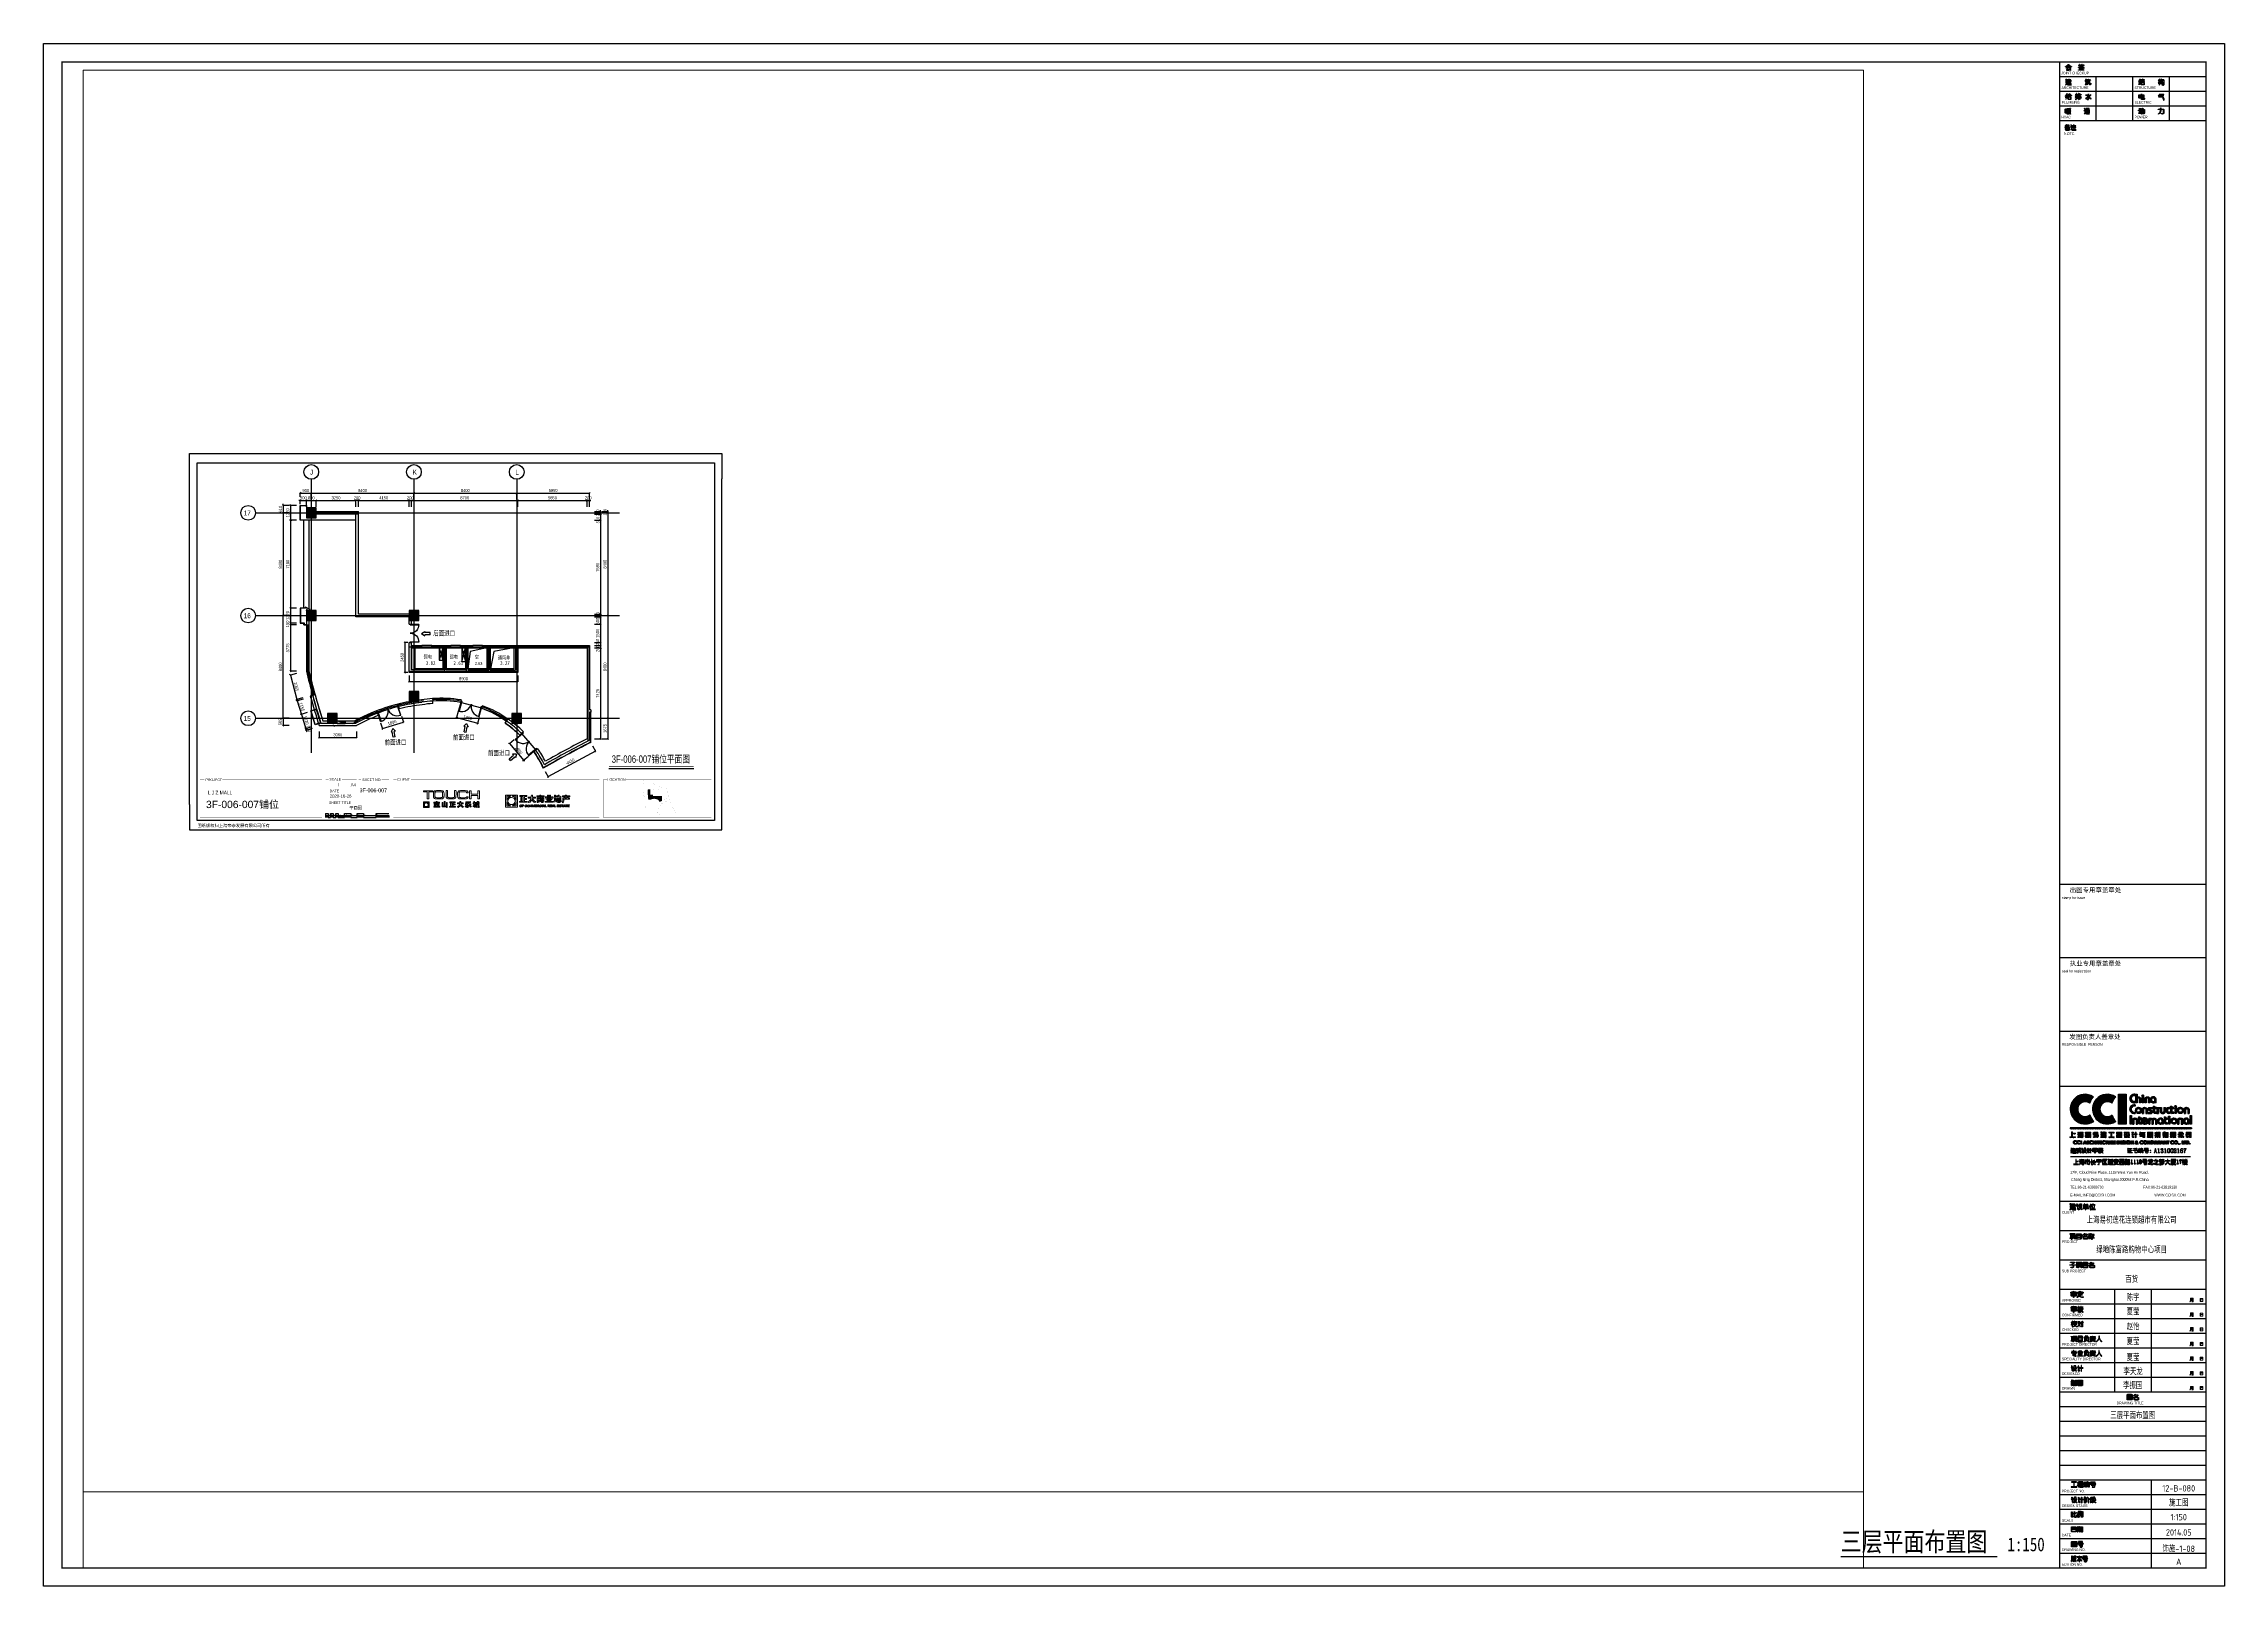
# Paper-space layout 'Layout1' of a CAD drawing. Extents: x 387 to 1576, y 102 to 943.
# The model-space entities are those that its viewports show. They can reach past a viewport. Long polylines and large blocks are cut down to what shows.
import ezdxf
from ezdxf.enums import TextEntityAlignment as Align

# ---------------------------------------------------------------- set-up
doc = ezdxf.new("R2010")
doc.units = 0
doc.header["$LTSCALE"] = 1000
for name, pattern in [('3层防火分区$0$3yCENTER', [14.5, 10, -1.5, 1.5, -1.5]), ('A-商业-管井$0$3yDASH', [4.25, 3, -1.25]), ('CENTER', [2, 1.25, -0.25, 0.25, -0.25])]:
    doc.linetypes.add(name, pattern=pattern)
doc.layers.get('Defpoints').update_dxf_attribs({"color": 212})
doc.layers.add('0-土建-Defpoints', color=212, linetype='Continuous', plot=False)
doc.layers.add('J-TK图框外线', color=4, linetype='Continuous', plot=False)
for name, color, linetype in [('0-土建-其他', 6, 'Continuous'), ('0-土建-墙体', 7, 'Continuous'), ('0-土建-房间名称', 7, 'Continuous'), ('0-土建-柱', 42, 'Continuous'), ('0-土建-窗', 5, 'Continuous'), ('0-土建-管井', 50, 'Continuous'), ('0-土建-轴线', 12, 'Continuous'), ('0-土建-门窗', 4, 'Continuous'), ('01-CCI-租户面积', 6, 'Continuous'), ('DIM', 3, 'Continuous'), ('DIM TEXT', 7, 'Continuous'), ('J-DIM_SYMB其它各种符号标注', 3, 'Continuous'), ('J-TK图框', 4, 'Continuous'), ('J-TK文字', 3, 'Continuous'), ('PUB_TEXT', 7, 'Continuous'), ('图层 1', 7, 'Continuous'), ('新增油烟管井2014-08-06', 2, 'Continuous'), ('轴线', 10, 'CENTER')]:
    doc.layers.add(name, color=color, linetype=linetype)
doc.layers.add('H-外墙百叶', color=3, linetype='Continuous', lineweight=25)
doc.styles.add('A-商业-管井$0$SUNYAT3', font='3ygj.shx', dxfattribs={"width": 0.75, "bigfont": '3yhztxt.shx'})
doc.styles.get("Standard").update_dxf_attribs({"font": 'arial.ttf', "width": 0.75})
doc.styles.add('STYLE4', font='bgothl.ttf', dxfattribs={"width": 0.8})
doc.styles.add('图框2', font='bgothl.ttf', dxfattribs={"width": 0.8})
doc.styles.add('图框幼圆1', font='SIMYOU.TTF', dxfattribs={"width": 0.8})
doc.styles.add('图签文字', font='gbenor.shx', dxfattribs={"bigfont": 'gbcbig.shx'})
doc.styles.add('黑体', font='simhei.ttf', dxfattribs={"width": 0.8})
doc.dimstyles.new('DIM-200MM', dxfattribs={"dimtxt": 250, "dimasz": 120, "dimexe": 10, "dimexo": 100, "dimgap": 100, "dimtad": 1, "dimdec": 0, "dimrnd": 5, "dimzin": 1, "dimdsep": 46, "dimtxsty": 'Standard', "dimblk": 'OBLIQUE', "dimcen": 0.5, "dimdle": 1, "dimclrd": 256, "dimclre": 256, "dimclrt": 7, "dimaunit": 1, "dimadec": 0, "dimazin": 0, "dimtfac": 1, "dimtdec": 0, "dimtix": 1, "dimtmove": 2, "dimatfit": 3, "dimfxl": 500, "dimfxlon": 1, "dimtolj": 1, "dimtzin": 1, "dimarcsym": 0})
pattern_1 = [(45, (-833.13955, 416.57624), (-0.061739261, 0.061739261), [])]
pattern_2 = [(45, (-1099.50604, -378.55232), (-0.0421588603, 0.0421588603), [])]
pattern_3 = [(45, (-2160.99309, -135.653455), (-0.0421588603, 0.0421588603), [])]

# ---------------------------------------------------------------- blocks, each defined once
blk = doc.blocks.new('图签2')
at = {"ltscale": 1000}
h = blk.add_hatch(dxfattribs=at)
h.set_pattern_fill('ANSI31', color=4, scale=0.055, style=0)
h.set_pattern_definition(pattern_1)
h.paths.add_polyline_path([(18.7, 43.4, -0.144497), (16.7, 47, -2.090758), (16.6, 53.3, -0.103679), (18.6, 56.8, 1.897718)])
h.paths.add_polyline_path([(28.7, 53.3, -0.103679), (30.8, 56.8, 1.897718), (30.8, 43.4, -0.144497), (28.8, 46.9, -2.090758)])
h = blk.add_hatch(dxfattribs=at)
h.set_pattern_fill('ANSI31', color=8, scale=0.055, style=0)
h.set_pattern_definition(pattern_1)
h.paths.add_polyline_path([(36.4, 58.2), (32.3, 58.2), (32.3, 42), (36.4, 42)])
h = blk.add_hatch(dxfattribs=at)
h.set_pattern_fill('ANSI31', color=8, scale=0.055, style=0)
h.set_pattern_definition(pattern_1)
h.paths.add_polyline_path([(41.3, 57.5), (41.3, 58.2), (40.6, 58.2, 0.25738), (38.6, 56.9, 0.162091), (38.5, 55.2, 0.154756), (39.4, 53.9, 0.175096), (40.4, 53.6), (41.3, 53.6), (41.3, 54.4), (40.4, 54.4, -0.800169), (40.4, 57.5)])
h.paths.add_polyline_path([(41.7, 53.6), (42.4, 53.6), (42.4, 55.7, -0.416348), (43.2, 56.2, -0.254457), (43.7, 55.7), (43.7, 53.6), (44.3, 53.6), (44.3, 56, 0.554294), (42.4, 56.5), (42.4, 58.2), (41.7, 58.2)])
h.paths.add_polyline_path([(45.8, 56.8), (45.1, 56.8), (45.1, 53.6), (45.8, 53.6)])
h.paths.add_polyline_path([(45.9, 57.4, 1), (45, 57.4, 1)])
h.paths.add_polyline_path([(47.3, 55.7, -0.778655), (48.6, 55.7), (48.6, 53.6), (49.3, 53.6), (49.3, 55.9, 0.108602), (49, 56.4, 0.224042), (48.1, 56.9, 0.107558), (47.3, 56.7, 0.278887), (46.6, 55.8), (46.6, 53.6), (47.3, 53.6)])
h.paths.add_polyline_path([(52.1, 55.5), (52.1, 53.6), (52.8, 53.6), (52.8, 55.6, 2.907329), (52, 53.7), (52, 54.6, -3.998312)])
h = blk.add_hatch(dxfattribs=at)
h.set_pattern_fill('ANSI31', color=8, scale=0.055, style=0)
h.set_pattern_definition(pattern_1)
h.paths.add_polyline_path([(41.4, 52.4, 1.306589), (41.4, 47.8), (41.4, 48.5, -1.406159), (41.4, 51.7)])
h.paths.add_polyline_path([(41.5, 49.4, 1), (44.9, 49.4, 1)])
h.paths.add_polyline_path([(44.2, 49.4, -1), (42.2, 49.4, -1)], flags=16)
h.paths.add_polyline_path([(45.9, 47.8), (45.2, 47.8), (45.2, 50, -0.350925), (46.4, 51.1, -0.000007), (47.3, 50.9, -0.244366), (47.9, 50), (47.9, 47.8), (47.2, 47.8), (47.2, 50, 0.586907), (45.9, 50)])
h.paths.add_polyline_path([(48.8, 51), (50.8, 51), (50.8, 50.3), (49.1, 50.3, 0.64462), (49.2, 49.9, -0.087804), (50.5, 49.4, -0.293159), (50.8, 48.4, -0.291212), (50.2, 47.8), (48.2, 47.8), (48.2, 48.5), (50, 48.5, 0.535404), (50.1, 48.8, 0.084638), (49.7, 49, -0.004276), (48.8, 49.3, -0.226976), (48.2, 49.9, -0.281733), (48.4, 50.7, -0.151607)])
h.paths.add_polyline_path([(51.9, 51), (51.9, 51.7), (51.2, 51.7), (51.2, 48.5, 0.414214), (51.9, 47.8), (53, 47.8), (53, 48.5), (52.1, 48.5, -0.414214), (51.9, 48.7), (51.9, 50.3), (53, 50.3), (53, 51)])
h.paths.add_polyline_path([(54.6, 50.4), (54.9, 50.4), (54.9, 51), (54.2, 51, 0.23282), (53.9, 50.8), (53.9, 51), (53.2, 51), (53.2, 47.8), (54, 47.8), (54, 49.7, -0.414214)])
h.paths.add_polyline_path([(55.7, 51), (55, 51), (55, 48.8, 0.811013), (57.8, 48.8), (57.8, 51), (57, 51), (57, 48.8, -0.655637), (55.7, 48.8)])
h.paths.add_polyline_path([(59.6, 50.3), (60.4, 50.3), (60.4, 51), (59.6, 51, 0.938799), (59.6, 47.8), (60.4, 47.8), (60.4, 48.5), (59.8, 48.5, -0.920555)])
h.paths.add_polyline_path([(62.4, 50.3), (62.4, 51), (61.3, 51), (61.3, 51.7), (60.6, 51.7), (60.6, 48.6, 0.414214), (61.5, 47.8), (62.4, 47.8), (62.4, 48.5), (61.5, 48.5, -0.414214), (61.3, 48.7), (61.3, 50.3)])
h.paths.add_polyline_path([(63.1, 47.8), (63.7, 47.8), (63.7, 51), (63.1, 51)])
h.paths.add_polyline_path([(63.8, 51.6, 1), (62.9, 51.6, 1)])
h.paths.add_polyline_path([(64.3, 49.4, 1), (67.7, 49.4, 1)])
h.paths.add_polyline_path([(67, 49.4, -1), (65, 49.4, -1)], flags=16)
edge = h.paths.add_edge_path()
edge.add_line((68, 50), (68, 47.8))
edge.add_line((68, 47.8), (68.7, 47.8))
edge.add_line((68.7, 47.8), (68.7, 50))
edge.add_arc((69.4, 49.6), 0.762, 29.182, 150.818, ccw=False)
edge.add_line((70, 50), (70, 47.8))
edge.add_line((70, 47.8), (70.7, 47.8))
edge.add_line((70.7, 47.8), (70.7, 50))
edge.add_arc((69.6, 49.9), 1.13, 7.4323, 62.3604)
edge.add_arc((69.3, 49.2), 1.85, 62.3604, 92.1633)
edge.add_arc((69.3, 49.8), 1.3, 92.1633, 169.5122)
h = blk.add_hatch()
h.set_pattern_fill('ANSI31', color=4, scale=0.476973, style=0)
h.set_pattern_definition(pattern_2)
h.paths.add_polyline_path([(7.2, 35.1), (7.2, 36.6), (8.8, 36.6), (8.8, 37), (7.2, 37), (7.2, 37.7), (6.7, 37.7), (6.7, 35.1), (5.8, 35.1), (5.8, 34.7), (8.8, 34.7), (8.8, 35.1)])
h.paths.add_polyline_path([(11, 34.7), (12.6, 34.7), (12.8, 34.7), (12.9, 35), (12.9, 35), (12.9, 35.6), (13, 35.6), (13, 36), (12.9, 36), (12.9, 36.9), (11, 36.9), (11, 36), (10.9, 36), (10.9, 36.1), (10.7, 36.1), (10.6, 36.3), (10.5, 36.6), (10, 36.6), (10.2, 36), (10.3, 35.8), (10.5, 35.8), (10.8, 35.8), (10.8, 35.6), (11, 35.6)])
h.paths.add_polyline_path([(11.4, 35.6), (11.4, 35), (11.8, 35), (11.5, 35.5), (12.1, 35.5), (12.3, 35), (12.4, 35.1), (12.4, 35.6)], flags=17)
h.paths.add_polyline_path([(11.4, 36), (11.4, 36.6), (12.4, 36.6), (12.4, 36), (12.3, 36), (12.1, 36.4), (11.6, 36.4), (11.6, 36.4), (11.8, 36)], flags=16)
h.paths.add_polyline_path([(10.1, 37.1), (10.3, 36.8), (10.5, 36.8), (10.5, 36.8), (10.8, 36.8), (10.8, 37.1), (10.8, 37.1), (10.6, 37.2), (10.5, 37.6), (10, 37.6)])
h.paths.add_polyline_path([(12.9, 37.1), (12.9, 37.5), (11.8, 37.5), (11.8, 37.6), (11.3, 37.6), (11.2, 37.5), (11, 37.4), (10.9, 37.4), (10.9, 36.9), (11.1, 36.9), (11.3, 37), (11.5, 37.1)])
h.paths.add_polyline_path([(10.8, 35.6), (10.4, 35.6), (10.3, 35.1), (10.2, 35), (10, 35), (10, 34.7), (10.4, 34.7), (10.6, 34.7), (10.7, 34.9)])
h.paths.add_polyline_path([(15.8, 37.1), (15.8, 37.5), (15.2, 37.5), (15.2, 37.6), (14.8, 37.6), (14.8, 37.5), (14.2, 37.5), (14.2, 37.1)])
h.paths.add_polyline_path([(14.9, 36.7), (14.8, 37), (14.2, 37), (14.3, 36.7), (14.2, 36.7), (14.2, 36.4), (15.8, 36.4), (15.8, 36.7), (15.6, 36.7), (15.8, 37), (15.3, 37), (15.1, 36.7)])
h.paths.add_polyline_path([(14.8, 36.1), (14.2, 36.1), (14.2, 35.7), (14.8, 35.7), (14.8, 34.6), (15.2, 34.6), (15.2, 35.7), (15.8, 35.7), (15.8, 36.1), (15.2, 36.1), (15.2, 36.3), (14.8, 36.3)])
h.paths.add_polyline_path([(14.7, 35.7), (14.4, 35.7), (14.3, 35.1), (14.3, 35), (14.3, 34.6), (14.4, 34.6), (14.7, 34.7), (14.7, 34.8)], flags=17)
h.paths.add_polyline_path([(15.3, 34.9), (15.4, 34.7), (15.6, 34.6), (16, 34.6), (16.2, 34.7), (16.3, 34.9), (16.3, 35), (16.3, 36.5), (16.6, 36.5), (16.6, 34.7), (17.1, 34.7), (17.1, 36.5), (17.2, 36.5), (17.2, 36.9), (16.3, 36.9), (16.3, 37.1), (16.9, 37.1), (17.1, 37.2), (17.2, 37.4), (17.2, 37.6), (16.8, 37.6), (16.7, 37.5), (15.9, 37.5), (15.9, 35.1), (15.8, 35), (15.7, 35.2), (15.6, 35.7), (15.3, 35.7)])
h.paths.add_polyline_path([(19.1, 36.7), (19.1, 36.7), (19.3, 37), (19.7, 37), (19.4, 36.1), (19.2, 36.4), (19.1, 36.4), (18.5, 36.4), (18.5, 36), (18.9, 36), (18.9, 36), (18.9, 36), (19.2, 35.6), (19.1, 35.2), (19, 35.1), (18.5, 35.1), (18.5, 34.8), (19.2, 34.8), (19.4, 34.8), (19.5, 35.1), (19.7, 35), (19.9, 34.9), (20.2, 34.9), (20.2, 35.3), (20.1, 35.3), (19.9, 35.4), (19.7, 35.6), (20.2, 37.1), (20.2, 37.5), (19.4, 37.5), (19.4, 37.6), (18.9, 37.6), (18.8, 37.1), (18.6, 37.1), (18.5, 37.1), (18.5, 36.6), (18.9, 36.6)])
h.paths.add_polyline_path([(20.9, 37), (20.9, 37.6), (20.4, 37.6), (20.4, 34.7), (20.9, 34.7), (20.9, 35.6), (21, 35.3), (21.1, 35.2), (21.4, 35.2), (21.4, 35.6), (21.3, 35.7)])
h.paths.add_polyline_path([(22.8, 36.5), (22.7, 36.4), (22.7, 36.4), (22.7, 36.1), (22.7, 36.1), (22.8, 36), (22.8, 35.2), (22.7, 35.1), (22.6, 35.1), (22.6, 34.7), (22.9, 34.7), (23.1, 34.8), (23.2, 34.8), (23.2, 34.8), (23.4, 34.7), (25.6, 34.7), (25.6, 35.1), (23.6, 35.1), (23.3, 35.1), (23.2, 35.3), (23.2, 36), (23.1, 36.2), (23.1, 36.3), (23.1, 36.3), (23.2, 36.5), (23.2, 37.7), (22.7, 37.7), (22.7, 37.3), (22.8, 37.3)])
h.paths.add_polyline_path([(24.1, 36.7), (24.1, 36.5), (23.4, 36.5), (23.4, 36.2), (24.1, 36.2), (24.1, 36), (23.4, 36), (23.4, 35.7), (24.1, 35.7), (24.1, 35.6), (23.4, 35.6), (23.4, 35.2), (24.1, 35.2), (24.1, 35.1), (24.6, 35.1), (24.6, 35.2), (25.5, 35.2), (25.5, 35.6), (24.6, 35.6), (24.6, 35.7), (25.5, 35.7), (25.5, 36), (24.6, 36), (24.6, 36.2), (25.1, 36.2), (25.3, 36.2), (25.5, 36.4), (25.5, 36.5), (25.5, 36.7), (25.6, 36.7), (25.6, 37), (25.5, 37), (25.5, 37.5), (24.6, 37.5), (24.6, 37.7), (24.1, 37.7), (24.1, 37.5), (23.4, 37.5), (23.4, 37.2), (24.1, 37.2), (24.1, 37), (23.3, 37), (23.3, 36.7)])
h.paths.add_polyline_path([(24.6, 36.7), (24.9, 36.7), (24.9, 36.6), (24.8, 36.5), (24.6, 36.5)], flags=16)
h.paths.add_polyline_path([(24.6, 37), (24.9, 37), (24.9, 37.2), (24.6, 37.2)], flags=17)
h.paths.add_polyline_path([(28.1, 35.1), (26.9, 35.1), (26.9, 34.7), (29.8, 34.7), (29.8, 35.1), (28.6, 35.1), (28.6, 37.2), (29.8, 37.2), (29.8, 37.6), (26.9, 37.6), (26.9, 37.2), (28.1, 37.2)])
h = blk.add_hatch(dxfattribs=at)
h.set_pattern_fill('ANSI31', color=4, scale=0.055, style=0)
h.set_pattern_definition(pattern_1)
h.paths.add_polyline_path([(72.1, 39.4), (5.9, 39.4), (5.9, 40), (72.1, 40)])
h = blk.add_hatch()
h.set_pattern_fill('ANSI31', color=4, scale=0.476973, style=0)
h.set_pattern_definition(pattern_2)
h.paths.add_polyline_path([(31.7, 36.6), (31.7, 36.5), (31.3, 36.5), (31.2, 35.2), (31.1, 35.1), (31.1, 34.7), (31.4, 34.7), (31.6, 34.8), (31.6, 35), (31.7, 36.1), (31.7, 36.1), (31.7, 34.7), (32.1, 34.7), (32.1, 36.1), (32.2, 36.1), (32.2, 35), (32.3, 34.8), (32.4, 34.7), (32.7, 34.7), (32.7, 35), (32.6, 35.2), (32.5, 36.5), (32.1, 36.5), (32.1, 36.6), (32.6, 36.6), (32.6, 37), (32.1, 37), (32.1, 37.2), (32.4, 37.2), (32.6, 37.2), (32.6, 37.4), (32.6, 37.6), (32.2, 37.6), (32.2, 37.6), (32.2, 37.5), (31.2, 37.5), (31.2, 37.2), (31.7, 37.2), (31.7, 37), (31.2, 37), (31.2, 36.6)])
h.paths.add_polyline_path([(33.9, 36.5), (34, 36.6), (34.1, 36.7), (34.1, 37.6), (32.7, 37.6), (32.7, 36.5)])
h.paths.add_polyline_path([(33.1, 36.9), (33.1, 37.2), (33.7, 37.2), (33.7, 37), (33.6, 36.9)], flags=16)
h.paths.add_polyline_path([(32.7, 36.3), (32.7, 36), (33.2, 36), (33.2, 35.7), (32.7, 35.7), (32.7, 35.4), (33.2, 35.4), (33.2, 35), (32.7, 35), (32.7, 34.7), (34.1, 34.7), (34.1, 35), (33.6, 35), (33.6, 35.4), (34.1, 35.4), (34.1, 35.7), (33.6, 35.7), (33.6, 36), (34.1, 36), (34.1, 36.3)])
h.paths.add_polyline_path([(35.5, 36.3), (35.5, 35), (35.6, 34.7), (35.7, 34.7), (36.2, 34.7), (36.2, 35), (35.9, 35), (35.9, 36.7), (35.3, 36.7), (35.3, 36.3)])
h.paths.add_polyline_path([(35.4, 37.6), (35.4, 37.2), (36.3, 37.2), (36.3, 37.6)])
h.paths.add_polyline_path([(36.5, 37.6), (36.5, 36.7), (36.5, 36.6), (36.4, 36.6), (36.4, 36.3), (36.7, 36.3), (36.9, 36.3), (36.9, 36.6), (36.9, 37.2), (37.7, 37.2), (37.7, 36.6), (37.8, 36.3), (37.9, 36.3), (38.2, 36.3), (38.2, 36.6), (38.1, 36.6), (38.1, 37.6)])
h.paths.add_polyline_path([(36.4, 36.1), (36.4, 35.7), (37.6, 35.7), (37.3, 35.4), (37.1, 35.6), (36.4, 35.6), (37, 35.1), (36.9, 35), (36.8, 35), (36.4, 35), (36.4, 34.7), (36.9, 34.7), (37.1, 34.7), (37.3, 34.9), (37.5, 34.8), (37.7, 34.7), (37.8, 34.7), (38.2, 34.7), (38.2, 35), (37.9, 35), (37.8, 35), (37.6, 35.2), (38.2, 35.7), (38.2, 36.1)])
h.paths.add_polyline_path([(40.5, 37.2), (40.5, 37.6), (39.5, 37.6), (39.5, 37.2)])
h.paths.add_polyline_path([(39.5, 36.7), (39.5, 36.3), (39.8, 36.3), (39.8, 35), (39.8, 34.7), (40, 34.7), (40.6, 34.7), (40.6, 35), (40.3, 35), (40.3, 35.1), (40.3, 36.7)])
h.paths.add_polyline_path([(41.3, 36.3), (41.3, 34.7), (41.8, 34.7), (41.8, 36.3), (42.5, 36.3), (42.5, 36.7), (41.8, 36.7), (41.8, 37.6), (41.3, 37.6), (41.3, 36.7), (40.6, 36.7), (40.6, 36.3)])
h.paths.add_polyline_path([(44.3, 37.1), (46.7, 37.1), (46.7, 37.4), (44.3, 37.4), (44.4, 37.6), (43.9, 37.6), (43.8, 36.5), (43.7, 36.5), (43.7, 36.1), (46.2, 36.1), (46.2, 35.1), (45.6, 35.1), (45.6, 34.7), (46.4, 34.7), (46.6, 34.8), (46.6, 35), (46.6, 36.5), (44.3, 36.5)])
h.paths.add_polyline_path([(43.8, 35.6), (43.8, 35.3), (46, 35.3), (46, 35.6)], flags=17)
h = blk.add_hatch(dxfattribs=at)
h.set_pattern_fill('ANSI31', color=8, scale=0.055, style=0)
h.set_pattern_definition(pattern_1)
h.paths.add_polyline_path([(38.6, 42), (39.3, 42), (39.3, 46.6), (38.6, 46.6)])
h.paths.add_polyline_path([(40.6, 42), (39.9, 42), (39.9, 44.2, -0.350925), (41.1, 45.3, -0.000007), (42, 45.1, -0.244366), (42.6, 44.2), (42.6, 42), (41.9, 42), (41.9, 44.2, 0.586907), (40.6, 44.2)])
h.paths.add_polyline_path([(43.8, 44.5), (44.9, 44.5), (44.9, 45.2), (43.8, 45.2), (43.8, 45.9), (43.1, 45.9), (43.1, 42.7, 0.414214), (43.8, 42), (44.9, 42), (44.9, 42.7), (44, 42.7, -0.414214), (43.8, 42.9)])
h.paths.add_polyline_path([(48.4, 43.5), (47.7, 43.6, -3.672385), (47.2, 44.4), (45.8, 43.6), (46.1, 43), (48.3, 44.3, 9.071344)])
h.paths.add_polyline_path([(50.1, 44.6), (50.3, 44.6), (50.3, 45.2), (49.6, 45.2, 0.23282), (49.3, 45), (49.3, 45.2), (48.7, 45.2), (48.7, 42), (49.4, 42), (49.4, 43.9, -0.414214)])
h.paths.add_polyline_path([(51.1, 42), (50.4, 42), (50.4, 44.2, -0.350925), (51.6, 45.2, -0.000007), (52.5, 45, -0.244366), (53.1, 44.2), (53.1, 42), (52.4, 42), (52.4, 44.2, 0.586907), (51.1, 44.2)])
h.paths.add_polyline_path([(56.1, 44), (56.1, 42), (56.7, 42), (56.7, 44, 2.907329), (55.9, 42.2), (55.9, 43, -3.998312)])
h.paths.add_polyline_path([(57.9, 44.5), (59, 44.5), (59, 45.2), (57.9, 45.2), (57.9, 45.9), (57.2, 45.9), (57.2, 42.7, 0.414214), (57.9, 42), (59, 42), (59, 42.7), (58.1, 42.7, -0.414214), (57.9, 42.9)])
h.paths.add_polyline_path([(59.6, 42), (60.2, 42), (60.2, 45.2), (59.6, 45.2)])
h.paths.add_polyline_path([(60.3, 45.9, 1), (59.4, 45.9, 1)])
h.paths.add_polyline_path([(60.8, 43.6, 1), (64.2, 43.6, 1)])
h.paths.add_polyline_path([(63.5, 43.6, -1), (61.5, 43.6, -1)], flags=16)
h.paths.add_polyline_path([(65.7, 45.3, -0.130778), (66.7, 45.1, -0.244366), (67.3, 44.2), (67.3, 42), (66.5, 42), (66.5, 44.2, 0.586907), (65.2, 44.2), (65.2, 42), (64.5, 42), (64.5, 44.2, -0.350925)])
h.paths.add_polyline_path([(71.3, 46.6), (72.1, 46.6), (72.1, 42), (71.3, 42)])
edge = h.paths.add_edge_path()
edge.add_arc((69.2, 43.6), 1.67, 14.7524, 298.8281)
edge.add_line((70, 42.2), (70, 43))
edge.add_arc((69.2, 43.6), 0.998, 20.0812, 323.9135, ccw=False)
edge.add_line((70.1, 44), (70.1, 42))
edge.add_line((70.1, 42), (70.8, 42))
edge.add_line((70.8, 42), (70.8, 44))
h = blk.add_hatch()
h.set_pattern_fill('ANSI31', color=4, scale=0.476973, style=0)
h.set_pattern_definition(pattern_2)
h.paths.add_polyline_path([(48.1, 37.6), (48.1, 35.1), (48, 35), (48, 34.7), (48.1, 34.7), (48.4, 34.7), (48.4, 34.9), (48.4, 35), (48.4, 37.2), (49.3, 37.2), (49.3, 37.6)])
h.paths.add_polyline_path([(49.9, 37.2), (49.9, 37), (49.4, 37), (49.4, 35.4), (49.8, 35.4), (49.8, 36.6), (50.5, 36.6), (50.5, 35.4), (50.9, 35.4), (50.9, 37), (50.4, 37), (50.4, 37.2), (50.9, 37.2), (50.9, 37.6), (49.5, 37.6), (49.5, 37.2)])
h.paths.add_polyline_path([(48.5, 37), (48.5, 35), (48.6, 34.7), (48.7, 34.7), (49.3, 34.7), (49.3, 35), (49, 35), (48.9, 35.1), (48.9, 35.3), (49.1, 35.3), (49.3, 35.4), (49.3, 35.6), (49.3, 37)])
h.paths.add_polyline_path([(49, 36.6), (49, 35.8), (49, 35.7), (48.9, 35.7), (48.9, 36.6)], flags=16)
h.paths.add_polyline_path([(50.3, 35.5), (50.3, 36.5), (50, 36.5), (50, 35.5), (49.7, 35.1), (49.6, 35), (49.5, 35), (49.5, 34.7), (49.7, 34.7), (49.9, 34.7), (50, 34.8), (50.2, 35.1), (50.4, 34.8), (50.6, 34.6), (50.7, 34.6), (50.9, 34.6), (50.9, 35), (50.8, 35), (50.6, 35.1)])
h.paths.add_polyline_path([(52.6, 37.3), (52.2, 37.3), (52.2, 34.7), (52.6, 34.7)])
h.paths.add_polyline_path([(52.9, 36.9), (52.9, 34.8), (54.1, 34.8), (54.3, 34.9), (54.4, 35), (54.4, 34.7), (54.8, 34.7), (55, 34.7), (55, 35), (55, 37.5), (53.5, 37.5), (53.5, 37.1), (54.6, 37.1), (54.6, 35.1), (54.5, 35), (54.4, 35), (54.4, 36.9)])
h.paths.add_polyline_path([(53.3, 36.5), (53.9, 36.5), (53.9, 35.3), (53.9, 35.2), (53.3, 35.2)], flags=16)
h.paths.add_polyline_path([(53.2, 37.3), (53.1, 37.4), (53.1, 37.6), (52.7, 37.6), (52.8, 37.2), (52.9, 37), (53, 37), (53.3, 37), (53.3, 37.3)])
h.paths.add_polyline_path([(57, 37.4), (56.4, 37.4), (56.4, 37), (56.8, 37), (56.7, 36.8), (56.5, 36.7), (56.4, 36.7), (56.4, 36.3), (56.6, 36.3), (56.6, 34.7), (57.1, 34.7), (57.1, 35.2), (58.8, 35.2), (58.8, 35.1), (58.7, 35), (57.7, 35), (57.7, 34.7), (59, 34.7), (59.2, 34.8), (59.2, 34.8), (59.3, 35), (59.3, 36.9), (57.3, 36.9), (57.4, 37), (59.3, 37), (59.3, 37.4), (57.6, 37.4), (57.7, 37.7), (57.1, 37.7)])
h.paths.add_polyline_path([(57.1, 36.5), (58.8, 36.5), (58.8, 36.2), (57.1, 36.2)], flags=16)
h.paths.add_polyline_path([(57.1, 35.8), (58.8, 35.8), (58.8, 35.6), (57.1, 35.6)], flags=16)
h = blk.add_hatch()
h.set_pattern_fill('ANSI31', color=4, scale=0.476973, style=0)
h.set_pattern_definition(pattern_2)
h.paths.add_polyline_path([(61.7, 37.6), (60.6, 37.6), (60.6, 34.7), (61, 34.7), (61, 34.8), (61.4, 34.8), (61.7, 34.9), (61.7, 35.1), (61.7, 35.1), (61.7, 36), (61.6, 36.2), (61.7, 36.4), (61.7, 36.5)])
h.paths.add_polyline_path([(61.3, 36.5), (61.2, 36.4), (61, 36.4), (61, 37.2), (61.3, 37.2)], flags=16)
h.paths.add_polyline_path([(61.3, 36), (61.3, 35.3), (61.2, 35.2), (61, 35.2), (61, 36)], flags=16)
h.paths.add_polyline_path([(61.8, 35), (61.9, 34.8), (62.1, 34.7), (62.7, 34.7), (62.7, 35.1), (62.3, 35.1), (62.3, 35.1), (62.3, 36), (63.1, 36), (63.3, 36), (63.5, 36.2), (63.5, 36.3), (63.5, 37.6), (61.8, 37.6)])
h.paths.add_polyline_path([(62.3, 36.6), (63, 36.6), (63, 36.5), (62.9, 36.4), (62.3, 36.4)], flags=16)
h.paths.add_polyline_path([(62.3, 37), (62.3, 37.2), (63, 37.2), (63, 37)], flags=16)
h.paths.add_polyline_path([(62.9, 34.9), (63, 34.7), (63.2, 34.7), (63.5, 34.7), (63.5, 35.1), (63.3, 35.1), (63.2, 35.2), (63, 35.5), (63.2, 35.5), (63.4, 35.6), (63.5, 35.9), (63.1, 35.9), (63.1, 35.8), (63, 35.8), (62.9, 35.8), (62.8, 35.9), (62.3, 35.9)])
h.paths.add_polyline_path([(66.8, 37), (67.1, 36.6), (67.3, 36.4), (67.4, 36.4), (67.7, 36.4), (67.7, 36.9), (67.7, 36.9), (67.5, 37), (67.4, 37), (67.1, 37.5), (67, 37.6), (65.2, 37.6), (65.2, 37.1), (66.6, 37.1)])
h.paths.add_polyline_path([(65.9, 37), (65.3, 37), (65.1, 36.6), (64.9, 36.5), (64.8, 36.5), (64.8, 36), (65.1, 36), (65.4, 36.1), (65.5, 36.3)])
h.paths.add_polyline_path([(65.2, 35.2), (64.9, 35.2), (64.9, 34.8), (66.9, 34.8), (66.9, 35.2), (65.8, 35.2), (66.7, 36.7), (66.1, 36.7)])
h.paths.add_polyline_path([(67.2, 34.9), (67.4, 34.8), (67.5, 34.8), (67.8, 34.8), (67.8, 35.2), (67.7, 35.2), (67.6, 35.2), (67.1, 35.9), (66.5, 35.9)])
h = blk.add_hatch()
h.set_pattern_fill('ANSI31', color=4, scale=0.476973, style=0)
h.set_pattern_definition(pattern_2)
h.paths.add_polyline_path([(71.9, 37.6), (69.1, 37.6), (69.1, 37.2), (71.5, 37.2), (71.5, 35.2), (71.4, 35.1), (71.3, 35.1), (71.3, 34.7), (71.6, 34.7), (71.8, 34.8), (71.9, 34.8), (71.9, 35), (71.9, 35.1)])
h.paths.add_polyline_path([(71.3, 36.6), (71.3, 37), (69.1, 37), (69.1, 36.6)], flags=17)
h.paths.add_polyline_path([(69.1, 36.4), (69.1, 34.8), (71, 34.8), (71.2, 34.9), (71.3, 35.1), (71.3, 35.1), (71.3, 36.4)], flags=17)
h.paths.add_polyline_path([(70.8, 36), (70.8, 35.3), (70.7, 35.2), (69.6, 35.2), (69.6, 36)], flags=16)
h = blk.add_hatch()
h.set_pattern_fill('ANSI31', color=4, scale=0.476973, style=0)
h.set_pattern_definition(pattern_3)
edge = h.paths.add_edge_path()
edge.add_spline(control_points=[(9.1, 31.1), (9.2, 31.1), (9.3, 31.2), (9.5, 31.4)], knot_values=[10, 10, 10, 10, 11, 11, 11, 11], degree=3, periodic=0)
edge.add_spline(control_points=[(9.5, 31.4), (9.5, 31.4), (9.2, 31.6), (9.2, 31.6)], knot_values=[9, 9, 9, 9, 10, 10, 10, 10], degree=3, periodic=0)
edge.add_spline(control_points=[(9.2, 31.6), (9.1, 31.5), (9.1, 31.5), (9, 31.4)], knot_values=[8, 8, 8, 8, 9, 9, 9, 9], degree=3, periodic=0)
edge.add_spline(control_points=[(9, 31.4), (8.9, 31.4), (8.8, 31.4), (8.7, 31.4), (8.6, 31.4), (8.5, 31.4), (8.4, 31.4)], knot_values=[6, 6, 6, 6, 7, 7, 7, 8, 8, 8, 8], degree=3, periodic=0)
edge.add_spline(control_points=[(8.4, 31.4), (8.3, 31.5), (8.2, 31.6), (8.1, 31.7)], knot_values=[5, 5, 5, 5, 6, 6, 6, 6], degree=3, periodic=0)
edge.add_spline(control_points=[(8.1, 31.7), (8.1, 31.8), (8.1, 31.9), (8.1, 32), (8.1, 32.2), (8.1, 32.3), (8.2, 32.4)], knot_values=[3, 3, 3, 3, 4, 4, 4, 5, 5, 5, 5], degree=3, periodic=0)
edge.add_spline(control_points=[(8.2, 32.4), (8.4, 32.6), (8.5, 32.6), (8.7, 32.6), (8.9, 32.6), (9.1, 32.5), (9.2, 32.4)], knot_values=[1, 1, 1, 1, 2, 2, 2, 3, 3, 3, 3], degree=3, periodic=0)
edge.add_spline(control_points=[(9.2, 32.4), (9.2, 32.4), (9.5, 32.6), (9.5, 32.6)], knot_values=[0, 0, 0, 0, 1, 1, 1, 1], degree=3, periodic=0)
edge.add_spline(control_points=[(9.5, 32.6), (9.4, 32.7), (9.3, 32.8), (9.1, 32.9), (9, 32.9), (8.8, 33), (8.7, 33), (8.5, 33), (8.3, 32.9), (8.2, 32.8)], knot_values=[16, 16, 16, 16, 17, 17, 17, 18, 18, 18, 19, 19, 19, 19], degree=3, periodic=0)
edge.add_spline(control_points=[(8.2, 32.8), (8, 32.7), (7.9, 32.6), (7.8, 32.5)], knot_values=[15, 15, 15, 15, 16, 16, 16, 16], degree=3, periodic=0)
edge.add_spline(control_points=[(7.8, 32.5), (7.7, 32.3), (7.7, 32.2), (7.7, 32), (7.7, 31.7), (7.8, 31.5), (8, 31.3)], knot_values=[13, 13, 13, 13, 14, 14, 14, 15, 15, 15, 15], degree=3, periodic=0)
edge.add_spline(control_points=[(8, 31.3), (8.2, 31.1), (8.4, 31), (8.7, 31), (8.8, 31), (9, 31), (9.1, 31.1)], knot_values=[11, 11, 11, 11, 12, 12, 12, 13, 13, 13, 13], degree=3, periodic=0)
edge = h.paths.add_edge_path()
edge.add_spline(control_points=[(11.1, 31.1), (11.2, 31.1), (11.3, 31.2), (11.5, 31.4)], knot_values=[10, 10, 10, 10, 11, 11, 11, 11], degree=3, periodic=0)
edge.add_spline(control_points=[(11.5, 31.4), (11.5, 31.4), (11.2, 31.6), (11.2, 31.6)], knot_values=[9, 9, 9, 9, 10, 10, 10, 10], degree=3, periodic=0)
edge.add_spline(control_points=[(11.2, 31.6), (11.1, 31.5), (11, 31.5), (11, 31.4)], knot_values=[8, 8, 8, 8, 9, 9, 9, 9], degree=3, periodic=0)
edge.add_spline(control_points=[(11, 31.4), (10.9, 31.4), (10.8, 31.4), (10.7, 31.4), (10.6, 31.4), (10.5, 31.4), (10.4, 31.4)], knot_values=[6, 6, 6, 6, 7, 7, 7, 8, 8, 8, 8], degree=3, periodic=0)
edge.add_spline(control_points=[(10.4, 31.4), (10.3, 31.5), (10.2, 31.6), (10.1, 31.7)], knot_values=[5, 5, 5, 5, 6, 6, 6, 6], degree=3, periodic=0)
edge.add_spline(control_points=[(10.1, 31.7), (10.1, 31.8), (10, 31.9), (10, 32), (10, 32.2), (10.1, 32.3), (10.2, 32.4)], knot_values=[3, 3, 3, 3, 4, 4, 4, 5, 5, 5, 5], degree=3, periodic=0)
edge.add_spline(control_points=[(10.2, 32.4), (10.4, 32.6), (10.5, 32.6), (10.7, 32.6), (10.9, 32.6), (11.1, 32.5), (11.2, 32.4)], knot_values=[1, 1, 1, 1, 2, 2, 2, 3, 3, 3, 3], degree=3, periodic=0)
edge.add_spline(control_points=[(11.2, 32.4), (11.2, 32.4), (11.5, 32.6), (11.5, 32.6)], knot_values=[0, 0, 0, 0, 1, 1, 1, 1], degree=3, periodic=0)
edge.add_spline(control_points=[(11.5, 32.6), (11.4, 32.7), (11.3, 32.8), (11.1, 32.9), (11, 32.9), (10.8, 33), (10.7, 33), (10.5, 33), (10.3, 32.9), (10.2, 32.8), (10, 32.7), (9.9, 32.6), (9.8, 32.5)], knot_values=[15, 15, 15, 15, 16, 16, 16, 17, 17, 17, 18, 18, 18, 19, 19, 19, 19], degree=3, periodic=0)
edge.add_spline(control_points=[(9.8, 32.5), (9.7, 32.3), (9.7, 32.2), (9.7, 32), (9.7, 31.7), (9.8, 31.5), (10, 31.3), (10.2, 31.1), (10.4, 31), (10.7, 31), (10.8, 31), (11, 31), (11.1, 31.1)], knot_values=[11, 11, 11, 11, 12, 12, 12, 13, 13, 13, 14, 14, 14, 15, 15, 15, 15], degree=3, periodic=0)
h.paths.add_polyline_path([(12.1, 32.9), (11.8, 32.9), (11.8, 31.1), (12.1, 31.1)])
h.paths.add_polyline_path([(14.1, 32.9), (13.8, 32.9), (13, 31.1), (13.4, 31.1), (13.6, 31.4), (14.3, 31.4), (14.5, 31.1), (14.8, 31.1)])
h.paths.add_polyline_path([(13.7, 31.8), (13.9, 32.4), (14.2, 31.8)], flags=16)
edge = h.paths.add_edge_path()
edge.add_spline(control_points=[(17.7, 31.4), (17.7, 31.4), (17.6, 31.4), (17.5, 31.4), (17.3, 31.4), (17.2, 31.4), (17.1, 31.4)], knot_values=[6, 6, 6, 6, 7, 7, 7, 8, 8, 8, 8], degree=3, periodic=0)
edge.add_spline(control_points=[(17.1, 31.4), (17, 31.5), (17, 31.6), (16.9, 31.7)], knot_values=[5, 5, 5, 5, 6, 6, 6, 6], degree=3, periodic=0)
edge.add_spline(control_points=[(16.9, 31.7), (16.9, 31.8), (16.8, 31.9), (16.8, 32), (16.8, 32.2), (16.9, 32.3), (17, 32.4)], knot_values=[3, 3, 3, 3, 4, 4, 4, 5, 5, 5, 5], degree=3, periodic=0)
edge.add_spline(control_points=[(17, 32.4), (17.1, 32.6), (17.3, 32.6), (17.5, 32.6), (17.7, 32.6), (17.9, 32.5), (18, 32.4)], knot_values=[1, 1, 1, 1, 2, 2, 2, 3, 3, 3, 3], degree=3, periodic=0)
edge.add_spline(control_points=[(18, 32.4), (18, 32.4), (18.3, 32.6), (18.3, 32.6)], knot_values=[0, 0, 0, 0, 1, 1, 1, 1], degree=3, periodic=0)
edge.add_spline(control_points=[(18.3, 32.6), (18.2, 32.7), (18, 32.8), (17.9, 32.9), (17.8, 32.9), (17.6, 33), (17.5, 33), (17.3, 33), (17.1, 32.9), (17, 32.8)], knot_values=[16, 16, 16, 16, 17, 17, 17, 18, 18, 18, 19, 19, 19, 19], degree=3, periodic=0)
edge.add_spline(control_points=[(17, 32.8), (16.8, 32.7), (16.7, 32.6), (16.6, 32.5)], knot_values=[15, 15, 15, 15, 16, 16, 16, 16], degree=3, periodic=0)
edge.add_spline(control_points=[(16.6, 32.5), (16.5, 32.3), (16.5, 32.2), (16.5, 32), (16.5, 31.7), (16.6, 31.5), (16.8, 31.3)], knot_values=[13, 13, 13, 13, 14, 14, 14, 15, 15, 15, 15], degree=3, periodic=0)
edge.add_spline(control_points=[(16.8, 31.3), (16.9, 31.1), (17.2, 31), (17.5, 31), (17.6, 31), (17.8, 31), (17.9, 31.1)], knot_values=[11, 11, 11, 11, 12, 12, 12, 13, 13, 13, 13], degree=3, periodic=0)
edge.add_spline(control_points=[(17.9, 31.1), (18, 31.1), (18.1, 31.2), (18.3, 31.4)], knot_values=[10, 10, 10, 10, 11, 11, 11, 11], degree=3, periodic=0)
edge.add_spline(control_points=[(18.3, 31.4), (18.3, 31.4), (18, 31.6), (18, 31.6)], knot_values=[9, 9, 9, 9, 10, 10, 10, 10], degree=3, periodic=0)
edge.add_spline(control_points=[(18, 31.6), (17.9, 31.5), (17.8, 31.5), (17.7, 31.4)], knot_values=[8, 8, 8, 8, 9, 9, 9, 9], degree=3, periodic=0)
h.paths.add_polyline_path([(18.9, 31.9), (19.5, 31.9), (19.5, 31.1), (19.9, 31.1), (19.9, 32.9), (19.5, 32.9), (19.5, 32.2), (18.9, 32.2), (18.9, 32.9), (18.6, 32.9), (18.6, 31.1), (18.9, 31.1)])
h.paths.add_polyline_path([(20.6, 32.9), (20.3, 32.9), (20.3, 31.1), (20.6, 31.1)])
h.paths.add_polyline_path([(21.5, 32.6), (21.9, 32.6), (21.9, 32.9), (20.8, 32.9), (20.8, 32.6), (21.2, 32.6), (21.2, 31.1), (21.5, 31.1)])
h.paths.add_polyline_path([(23.1, 31.4), (22.4, 31.4), (22.4, 31.9), (23.1, 31.9), (23.1, 32.2), (22.4, 32.2), (22.4, 32.6), (23.1, 32.6), (23.1, 32.9), (22.1, 32.9), (22.1, 31.1), (23.1, 31.1)])
edge = h.paths.add_edge_path()
edge.add_spline(control_points=[(24.7, 31.1), (24.8, 31.1), (25, 31.2), (25.1, 31.4)], knot_values=[10, 10, 10, 10, 11, 11, 11, 11], degree=3, periodic=0)
edge.add_spline(control_points=[(25.1, 31.4), (25.1, 31.4), (24.9, 31.6), (24.9, 31.6)], knot_values=[9, 9, 9, 9, 10, 10, 10, 10], degree=3, periodic=0)
edge.add_spline(control_points=[(24.9, 31.6), (24.8, 31.5), (24.7, 31.5), (24.6, 31.4)], knot_values=[8, 8, 8, 8, 9, 9, 9, 9], degree=3, periodic=0)
edge.add_spline(control_points=[(24.6, 31.4), (24.5, 31.4), (24.4, 31.4), (24.3, 31.4), (24.2, 31.4), (24.1, 31.4), (24, 31.4)], knot_values=[6, 6, 6, 6, 7, 7, 7, 8, 8, 8, 8], degree=3, periodic=0)
edge.add_spline(control_points=[(24, 31.4), (23.9, 31.5), (23.8, 31.6), (23.7, 31.7)], knot_values=[5, 5, 5, 5, 6, 6, 6, 6], degree=3, periodic=0)
edge.add_spline(control_points=[(23.7, 31.7), (23.7, 31.8), (23.7, 31.9), (23.7, 32), (23.7, 32.2), (23.7, 32.3), (23.8, 32.4)], knot_values=[3, 3, 3, 3, 4, 4, 4, 5, 5, 5, 5], degree=3, periodic=0)
edge.add_spline(control_points=[(23.8, 32.4), (24, 32.6), (24.1, 32.6), (24.3, 32.6), (24.5, 32.6), (24.7, 32.5), (24.9, 32.4)], knot_values=[1, 1, 1, 1, 2, 2, 2, 3, 3, 3, 3], degree=3, periodic=0)
edge.add_spline(control_points=[(24.9, 32.4), (24.9, 32.4), (25.1, 32.6), (25.1, 32.6)], knot_values=[0, 0, 0, 0, 1, 1, 1, 1], degree=3, periodic=0)
edge.add_spline(control_points=[(25.1, 32.6), (25, 32.7), (24.9, 32.8), (24.7, 32.9)], knot_values=[18, 18, 18, 18, 19, 19, 19, 19], degree=3, periodic=0)
edge.add_spline(control_points=[(24.7, 32.9), (24.6, 32.9), (24.5, 33), (24.3, 33), (24.1, 33), (24, 32.9), (23.8, 32.8)], knot_values=[16, 16, 16, 16, 17, 17, 17, 18, 18, 18, 18], degree=3, periodic=0)
edge.add_spline(control_points=[(23.8, 32.8), (23.6, 32.7), (23.5, 32.6), (23.4, 32.5)], knot_values=[15, 15, 15, 15, 16, 16, 16, 16], degree=3, periodic=0)
edge.add_spline(control_points=[(23.4, 32.5), (23.4, 32.3), (23.3, 32.2), (23.3, 32), (23.3, 31.7), (23.4, 31.5), (23.6, 31.3)], knot_values=[13, 13, 13, 13, 14, 14, 14, 15, 15, 15, 15], degree=3, periodic=0)
edge.add_spline(control_points=[(23.6, 31.3), (23.8, 31.1), (24, 31), (24.3, 31), (24.5, 31), (24.6, 31), (24.7, 31.1)], knot_values=[11, 11, 11, 11, 12, 12, 12, 13, 13, 13, 13], degree=3, periodic=0)
h.paths.add_polyline_path([(25.9, 32.6), (26.2, 32.6), (26.2, 32.9), (25.2, 32.9), (25.2, 32.6), (25.5, 32.6), (25.5, 31.1), (25.9, 31.1)])
edge = h.paths.add_edge_path()
edge.add_spline(control_points=[(27.6, 31.2), (27.6, 31.3), (27.7, 31.4), (27.7, 31.4)], knot_values=[12, 12, 12, 12, 13, 13, 13, 13], degree=3, periodic=0)
edge.add_spline(control_points=[(27.7, 31.4), (27.7, 31.5), (27.7, 31.6), (27.7, 31.8), (27.7, 31.8), (27.7, 32.9), (27.7, 32.9)], knot_values=[10, 10, 10, 10, 11, 11, 11, 12, 12, 12, 12], degree=3, periodic=0)
edge.add_spline(control_points=[(27.7, 32.9), (27.7, 32.9), (27.4, 32.9), (27.4, 32.9)], knot_values=[9, 9, 9, 9, 10, 10, 10, 10], degree=3, periodic=0)
edge.add_spline(control_points=[(27.4, 32.9), (27.4, 32.9), (27.4, 31.8), (27.4, 31.8), (27.4, 31.6), (27.3, 31.6), (27.3, 31.5)], knot_values=[7, 7, 7, 7, 8, 8, 8, 9, 9, 9, 9], degree=3, periodic=0)
edge.add_spline(control_points=[(27.3, 31.5), (27.3, 31.5), (27.3, 31.4), (27.2, 31.4)], knot_values=[6, 6, 6, 6, 7, 7, 7, 7], degree=3, periodic=0)
edge.add_spline(control_points=[(27.2, 31.4), (27.2, 31.4), (27.1, 31.4), (27.1, 31.4), (27, 31.4), (27, 31.4), (26.9, 31.4)], knot_values=[4, 4, 4, 4, 5, 5, 5, 6, 6, 6, 6], degree=3, periodic=0)
edge.add_spline(control_points=[(26.9, 31.4), (26.9, 31.4), (26.9, 31.5), (26.8, 31.5)], knot_values=[3, 3, 3, 3, 4, 4, 4, 4], degree=3, periodic=0)
edge.add_spline(control_points=[(26.8, 31.5), (26.8, 31.5), (26.8, 31.6), (26.8, 31.7)], knot_values=[2, 2, 2, 2, 3, 3, 3, 3], degree=3, periodic=0)
edge.add_spline(control_points=[(26.8, 31.7), (26.8, 31.7), (26.8, 32.9), (26.8, 32.9)], knot_values=[1, 1, 1, 1, 2, 2, 2, 2], degree=3, periodic=0)
edge.add_spline(control_points=[(26.8, 32.9), (26.8, 32.9), (26.5, 32.9), (26.5, 32.9)], knot_values=[0, 0, 0, 0, 1, 1, 1, 1], degree=3, periodic=0)
edge.add_spline(control_points=[(26.5, 32.9), (26.5, 32.9), (26.5, 31.8), (26.5, 31.8), (26.5, 31.6), (26.5, 31.4), (26.5, 31.3)], knot_values=[17, 17, 17, 17, 18, 18, 18, 19, 19, 19, 19], degree=3, periodic=0)
edge.add_spline(control_points=[(26.5, 31.3), (26.6, 31.3), (26.6, 31.2), (26.7, 31.1)], knot_values=[16, 16, 16, 16, 17, 17, 17, 17], degree=3, periodic=0)
edge.add_spline(control_points=[(26.7, 31.1), (26.8, 31.1), (26.9, 31), (27.1, 31), (27.2, 31), (27.3, 31), (27.4, 31.1)], knot_values=[14, 14, 14, 14, 15, 15, 15, 16, 16, 16, 16], degree=3, periodic=0)
edge.add_spline(control_points=[(27.4, 31.1), (27.4, 31.1), (27.5, 31.2), (27.6, 31.2)], knot_values=[13, 13, 13, 13, 14, 14, 14, 14], degree=3, periodic=0)
h.paths.add_polyline_path([(30.6, 31.4), (29.9, 31.4), (29.9, 31.9), (30.6, 31.9), (30.6, 32.2), (29.9, 32.2), (29.9, 32.6), (30.6, 32.6), (30.6, 32.9), (29.6, 32.9), (29.6, 31.1), (30.6, 31.1)])
h = blk.add_hatch()
h.set_pattern_fill('ANSI31', color=4, scale=0.476973, style=0)
h.set_pattern_definition(pattern_3)
edge = h.paths.add_edge_path()
edge.add_spline(control_points=[(16.3, 31.1), (16.3, 31.1), (15.9, 31.9), (15.9, 31.9)], knot_values=[6, 6, 6, 6, 7, 7, 7, 7], degree=3, periodic=0)
edge.add_spline(control_points=[(15.9, 31.9), (16, 31.9), (16.1, 32), (16.1, 32.1)], knot_values=[5, 5, 5, 5, 6, 6, 6, 6], degree=3, periodic=0)
edge.add_spline(control_points=[(16.1, 32.1), (16.2, 32.2), (16.2, 32.3), (16.2, 32.4), (16.2, 32.5), (16.2, 32.6), (16.1, 32.7)], knot_values=[3, 3, 3, 3, 4, 4, 4, 5, 5, 5, 5], degree=3, periodic=0)
edge.add_spline(control_points=[(16.1, 32.7), (16.1, 32.8), (16, 32.8), (15.9, 32.9)], knot_values=[2, 2, 2, 2, 3, 3, 3, 3], degree=3, periodic=0)
edge.add_spline(control_points=[(15.9, 32.9), (15.8, 32.9), (15.7, 32.9), (15.5, 32.9)], knot_values=[1, 1, 1, 1, 2, 2, 2, 2], degree=3, periodic=0)
edge.add_spline(control_points=[(15.5, 32.9), (15.5, 32.9), (15.1, 32.9), (15.1, 32.9)], knot_values=[0, 0, 0, 0, 1, 1, 1, 1], degree=3, periodic=0)
edge.add_spline(control_points=[(15.1, 32.9), (15.1, 32.9), (15.1, 31.1), (15.1, 31.1)], knot_values=[12, 12, 12, 12, 13, 13, 13, 13], degree=3, periodic=0)
edge.add_spline(control_points=[(15.1, 31.1), (15.1, 31.1), (15.5, 31.1), (15.5, 31.1)], knot_values=[11, 11, 11, 11, 12, 12, 12, 12], degree=3, periodic=0)
edge.add_spline(control_points=[(15.5, 31.1), (15.5, 31.1), (15.5, 31.8), (15.5, 31.8)], knot_values=[10, 10, 10, 10, 11, 11, 11, 11], degree=3, periodic=0)
edge.add_spline(control_points=[(15.5, 31.8), (15.5, 31.8), (15.5, 31.8), (15.5, 31.8)], knot_values=[9, 9, 9, 9, 10, 10, 10, 10], degree=3, periodic=0)
edge.add_spline(control_points=[(15.5, 31.8), (15.5, 31.8), (15.9, 31.1), (15.9, 31.1)], knot_values=[8, 8, 8, 8, 9, 9, 9, 9], degree=3, periodic=0)
edge.add_spline(control_points=[(15.9, 31.1), (15.9, 31.1), (16.3, 31.1), (16.3, 31.1)], knot_values=[7, 7, 7, 7, 8, 8, 8, 8], degree=3, periodic=0)
edge = h.paths.add_edge_path(flags=16)
edge.add_spline(control_points=[(15.8, 32.2), (15.8, 32.2), (15.7, 32.2), (15.6, 32.2)], knot_values=[1, 1, 1, 1, 2, 2, 2, 2], degree=3, periodic=0)
edge.add_spline(control_points=[(15.6, 32.2), (15.6, 32.2), (15.5, 32.2), (15.5, 32.2)], knot_values=[0, 0, 0, 0, 1, 1, 1, 1], degree=3, periodic=0)
edge.add_spline(control_points=[(15.5, 32.2), (15.5, 32.2), (15.5, 32.6), (15.5, 32.6)], knot_values=[7, 7, 7, 7, 8, 8, 8, 8], degree=3, periodic=0)
edge.add_spline(control_points=[(15.5, 32.6), (15.5, 32.6), (15.6, 32.6), (15.6, 32.6)], knot_values=[6, 6, 6, 6, 7, 7, 7, 7], degree=3, periodic=0)
edge.add_spline(control_points=[(15.6, 32.6), (15.7, 32.6), (15.7, 32.6), (15.8, 32.6)], knot_values=[5, 5, 5, 5, 6, 6, 6, 6], degree=3, periodic=0)
edge.add_spline(control_points=[(15.8, 32.6), (15.8, 32.5), (15.8, 32.5), (15.8, 32.5)], knot_values=[4, 4, 4, 4, 5, 5, 5, 5], degree=3, periodic=0)
edge.add_spline(control_points=[(15.8, 32.5), (15.9, 32.5), (15.9, 32.4), (15.9, 32.4), (15.9, 32.3), (15.8, 32.3), (15.8, 32.2)], knot_values=[2, 2, 2, 2, 3, 3, 3, 4, 4, 4, 4], degree=3, periodic=0)
h = blk.add_hatch()
h.set_pattern_fill('ANSI31', color=4, scale=0.476973, style=0)
h.set_pattern_definition(pattern_3)
edge = h.paths.add_edge_path()
edge.add_spline(control_points=[(28.5, 32.9), (28.5, 32.9), (28.1, 32.9), (28.1, 32.9)], knot_values=[0, 0, 0, 0, 1, 1, 1, 1], degree=3, periodic=0)
edge.add_spline(control_points=[(28.1, 32.9), (28.1, 32.9), (28.1, 31.1), (28.1, 31.1)], knot_values=[12, 12, 12, 12, 13, 13, 13, 13], degree=3, periodic=0)
edge.add_spline(control_points=[(28.1, 31.1), (28.1, 31.1), (28.5, 31.1), (28.5, 31.1)], knot_values=[11, 11, 11, 11, 12, 12, 12, 12], degree=3, periodic=0)
edge.add_spline(control_points=[(28.5, 31.1), (28.5, 31.1), (28.5, 31.8), (28.5, 31.8)], knot_values=[10, 10, 10, 10, 11, 11, 11, 11], degree=3, periodic=0)
edge.add_spline(control_points=[(28.5, 31.8), (28.5, 31.8), (28.5, 31.8), (28.5, 31.8)], knot_values=[9, 9, 9, 9, 10, 10, 10, 10], degree=3, periodic=0)
edge.add_spline(control_points=[(28.5, 31.8), (28.5, 31.8), (28.9, 31.1), (28.9, 31.1)], knot_values=[8, 8, 8, 8, 9, 9, 9, 9], degree=3, periodic=0)
edge.add_spline(control_points=[(28.9, 31.1), (28.9, 31.1), (29.3, 31.1), (29.3, 31.1)], knot_values=[7, 7, 7, 7, 8, 8, 8, 8], degree=3, periodic=0)
edge.add_spline(control_points=[(29.3, 31.1), (29.3, 31.1), (28.9, 31.9), (28.9, 31.9)], knot_values=[6, 6, 6, 6, 7, 7, 7, 7], degree=3, periodic=0)
edge.add_spline(control_points=[(28.9, 31.9), (29, 31.9), (29.1, 32), (29.1, 32.1)], knot_values=[5, 5, 5, 5, 6, 6, 6, 6], degree=3, periodic=0)
edge.add_spline(control_points=[(29.1, 32.1), (29.2, 32.2), (29.2, 32.3), (29.2, 32.4), (29.2, 32.5), (29.2, 32.6), (29.1, 32.7)], knot_values=[3, 3, 3, 3, 4, 4, 4, 5, 5, 5, 5], degree=3, periodic=0)
edge.add_spline(control_points=[(29.1, 32.7), (29.1, 32.8), (29, 32.8), (28.9, 32.9)], knot_values=[2, 2, 2, 2, 3, 3, 3, 3], degree=3, periodic=0)
edge.add_spline(control_points=[(28.9, 32.9), (28.9, 32.9), (28.7, 32.9), (28.5, 32.9)], knot_values=[1, 1, 1, 1, 2, 2, 2, 2], degree=3, periodic=0)
edge = h.paths.add_edge_path(flags=16)
edge.add_spline(control_points=[(28.5, 32.6), (28.5, 32.6), (28.6, 32.6), (28.6, 32.6)], knot_values=[6, 6, 6, 6, 7, 7, 7, 7], degree=3, periodic=0)
edge.add_spline(control_points=[(28.6, 32.6), (28.7, 32.6), (28.7, 32.6), (28.8, 32.6)], knot_values=[5, 5, 5, 5, 6, 6, 6, 6], degree=3, periodic=0)
edge.add_spline(control_points=[(28.8, 32.6), (28.8, 32.5), (28.8, 32.5), (28.9, 32.5)], knot_values=[4, 4, 4, 4, 5, 5, 5, 5], degree=3, periodic=0)
edge.add_spline(control_points=[(28.9, 32.5), (28.9, 32.5), (28.9, 32.4), (28.9, 32.4), (28.9, 32.3), (28.9, 32.3), (28.8, 32.2)], knot_values=[2, 2, 2, 2, 3, 3, 3, 4, 4, 4, 4], degree=3, periodic=0)
edge.add_spline(control_points=[(28.8, 32.2), (28.8, 32.2), (28.7, 32.2), (28.6, 32.2)], knot_values=[1, 1, 1, 1, 2, 2, 2, 2], degree=3, periodic=0)
edge.add_spline(control_points=[(28.6, 32.2), (28.6, 32.2), (28.5, 32.2), (28.5, 32.2)], knot_values=[0, 0, 0, 0, 1, 1, 1, 1], degree=3, periodic=0)
edge.add_spline(control_points=[(28.5, 32.2), (28.5, 32.2), (28.5, 32.6), (28.5, 32.6)], knot_values=[7, 7, 7, 7, 8, 8, 8, 8], degree=3, periodic=0)
h = blk.add_hatch()
h.set_pattern_fill('ANSI31', color=4, scale=0.476973, style=0)
h.set_pattern_definition(pattern_3)
edge = h.paths.add_edge_path()
edge.add_spline(control_points=[(32.8, 31.3), (32.9, 31.4), (33, 31.5), (33, 31.6)], knot_values=[5, 5, 5, 5, 6, 6, 6, 6], degree=3, periodic=0)
edge.add_spline(control_points=[(33, 31.6), (33.1, 31.7), (33.1, 31.8), (33.1, 32), (33.1, 32.2), (33, 32.3), (33, 32.5)], knot_values=[3, 3, 3, 3, 4, 4, 4, 5, 5, 5, 5], degree=3, periodic=0)
edge.add_spline(control_points=[(33, 32.5), (32.9, 32.6), (32.8, 32.7), (32.6, 32.8)], knot_values=[2, 2, 2, 2, 3, 3, 3, 3], degree=3, periodic=0)
edge.add_spline(control_points=[(32.6, 32.8), (32.5, 32.9), (32.3, 32.9), (32, 32.9)], knot_values=[1, 1, 1, 1, 2, 2, 2, 2], degree=3, periodic=0)
edge.add_spline(control_points=[(32, 32.9), (32, 32.9), (31.6, 32.9), (31.6, 32.9)], knot_values=[0, 0, 0, 0, 1, 1, 1, 1], degree=3, periodic=0)
edge.add_spline(control_points=[(31.6, 32.9), (31.6, 32.9), (31.6, 31.1), (31.6, 31.1)], knot_values=[9, 9, 9, 9, 10, 10, 10, 10], degree=3, periodic=0)
edge.add_spline(control_points=[(31.6, 31.1), (31.6, 31.1), (32, 31.1), (32, 31.1), (32.3, 31.1), (32.5, 31.1), (32.5, 31.1)], knot_values=[7, 7, 7, 7, 8, 8, 8, 9, 9, 9, 9], degree=3, periodic=0)
edge.add_spline(control_points=[(32.5, 31.1), (32.6, 31.1), (32.7, 31.2), (32.8, 31.3)], knot_values=[6, 6, 6, 6, 7, 7, 7, 7], degree=3, periodic=0)
edge = h.paths.add_edge_path(flags=16)
edge.add_spline(control_points=[(32.7, 31.7), (32.6, 31.6), (32.6, 31.5), (32.5, 31.5)], knot_values=[3, 3, 3, 3, 4, 4, 4, 4], degree=3, periodic=0)
edge.add_spline(control_points=[(32.5, 31.5), (32.4, 31.4), (32.3, 31.4), (32.1, 31.4)], knot_values=[2, 2, 2, 2, 3, 3, 3, 3], degree=3, periodic=0)
edge.add_spline(control_points=[(32.1, 31.4), (32.1, 31.4), (32, 31.4), (32, 31.4)], knot_values=[1, 1, 1, 1, 2, 2, 2, 2], degree=3, periodic=0)
edge.add_spline(control_points=[(32, 31.4), (32, 31.4), (32, 32.6), (32, 32.6)], knot_values=[0, 0, 0, 0, 1, 1, 1, 1], degree=3, periodic=0)
edge.add_spline(control_points=[(32, 32.6), (32, 32.6), (32.1, 32.6), (32.1, 32.6)], knot_values=[7, 7, 7, 7, 8, 8, 8, 8], degree=3, periodic=0)
edge.add_spline(control_points=[(32.1, 32.6), (32.3, 32.6), (32.5, 32.5), (32.6, 32.4)], knot_values=[6, 6, 6, 6, 7, 7, 7, 7], degree=3, periodic=0)
edge.add_spline(control_points=[(32.6, 32.4), (32.7, 32.3), (32.7, 32.2), (32.7, 32), (32.7, 31.8), (32.7, 31.7), (32.7, 31.7)], knot_values=[4, 4, 4, 4, 5, 5, 5, 6, 6, 6, 6], degree=3, periodic=0)
h.paths.add_polyline_path([(34.4, 31.1), (34.4, 31.4), (33.8, 31.4), (33.8, 31.9), (34.4, 31.9), (34.4, 32.2), (33.8, 32.2), (33.8, 32.6), (34.4, 32.6), (34.4, 32.9), (33.4, 32.9), (33.4, 31.1)])
edge = h.paths.add_edge_path()
edge.add_spline(control_points=[(34.8, 31.1), (34.9, 31.1), (35, 31), (35.2, 31), (35.3, 31), (35.5, 31.1), (35.6, 31.2)], knot_values=[10, 10, 10, 10, 11, 11, 11, 12, 12, 12, 12], degree=3, periodic=0)
edge.add_spline(control_points=[(35.6, 31.2), (35.7, 31.3), (35.7, 31.4), (35.7, 31.5), (35.7, 31.6), (35.7, 31.7), (35.7, 31.8)], knot_values=[8, 8, 8, 8, 9, 9, 9, 10, 10, 10, 10], degree=3, periodic=0)
edge.add_spline(control_points=[(35.7, 31.8), (35.7, 31.8), (35.6, 31.9), (35.5, 32)], knot_values=[7, 7, 7, 7, 8, 8, 8, 8], degree=3, periodic=0)
edge.add_spline(control_points=[(35.5, 32), (35.5, 32), (35.4, 32.1), (35.3, 32.2)], knot_values=[6, 6, 6, 6, 7, 7, 7, 7], degree=3, periodic=0)
edge.add_spline(control_points=[(35.3, 32.2), (35.2, 32.3), (35.1, 32.4), (35, 32.4)], knot_values=[5, 5, 5, 5, 6, 6, 6, 6], degree=3, periodic=0)
edge.add_spline(control_points=[(35, 32.4), (35, 32.4), (35, 32.5), (35, 32.5), (35, 32.5), (35, 32.6), (35.1, 32.6)], knot_values=[3, 3, 3, 3, 4, 4, 4, 5, 5, 5, 5], degree=3, periodic=0)
edge.add_spline(control_points=[(35.1, 32.6), (35.1, 32.6), (35.1, 32.6), (35.2, 32.6), (35.3, 32.6), (35.4, 32.6), (35.4, 32.4)], knot_values=[1, 1, 1, 1, 2, 2, 2, 3, 3, 3, 3], degree=3, periodic=0)
edge.add_spline(control_points=[(35.4, 32.4), (35.4, 32.4), (35.7, 32.7), (35.7, 32.7)], knot_values=[0, 0, 0, 0, 1, 1, 1, 1], degree=3, periodic=0)
edge.add_spline(control_points=[(35.7, 32.7), (35.6, 32.8), (35.5, 32.9), (35.4, 32.9)], knot_values=[24, 24, 24, 24, 25, 25, 25, 25], degree=3, periodic=0)
edge.add_spline(control_points=[(35.4, 32.9), (35.4, 32.9), (35.3, 33), (35.2, 33), (35, 33), (34.9, 32.9), (34.8, 32.8)], knot_values=[22, 22, 22, 22, 23, 23, 23, 24, 24, 24, 24], degree=3, periodic=0)
edge.add_spline(control_points=[(34.8, 32.8), (34.7, 32.7), (34.7, 32.6), (34.7, 32.5), (34.7, 32.4), (34.7, 32.3), (34.8, 32.2)], knot_values=[20, 20, 20, 20, 21, 21, 21, 22, 22, 22, 22], degree=3, periodic=0)
edge.add_spline(control_points=[(34.8, 32.2), (34.8, 32.1), (34.9, 32), (35.1, 31.8)], knot_values=[19, 19, 19, 19, 20, 20, 20, 20], degree=3, periodic=0)
edge.add_spline(control_points=[(35.1, 31.8), (35.2, 31.8), (35.3, 31.7), (35.3, 31.7)], knot_values=[18, 18, 18, 18, 19, 19, 19, 19], degree=3, periodic=0)
edge.add_spline(control_points=[(35.3, 31.7), (35.4, 31.6), (35.4, 31.6), (35.4, 31.5), (35.4, 31.5), (35.4, 31.4), (35.3, 31.4)], knot_values=[16, 16, 16, 16, 17, 17, 17, 18, 18, 18, 18], degree=3, periodic=0)
edge.add_spline(control_points=[(35.3, 31.4), (35.3, 31.4), (35.2, 31.4), (35.2, 31.4), (35.1, 31.4), (35, 31.4), (34.9, 31.6)], knot_values=[14, 14, 14, 14, 15, 15, 15, 16, 16, 16, 16], degree=3, periodic=0)
edge.add_spline(control_points=[(34.9, 31.6), (34.9, 31.6), (34.6, 31.4), (34.6, 31.4)], knot_values=[13, 13, 13, 13, 14, 14, 14, 14], degree=3, periodic=0)
edge.add_spline(control_points=[(34.6, 31.4), (34.6, 31.3), (34.7, 31.2), (34.8, 31.1)], knot_values=[12, 12, 12, 12, 13, 13, 13, 13], degree=3, periodic=0)
h.paths.add_polyline_path([(36, 31.1), (36.4, 31.1), (36.4, 32.9), (36, 32.9)])
edge = h.paths.add_edge_path()
edge.add_spline(control_points=[(36.8, 31.5), (36.9, 31.3), (37, 31.2), (37.2, 31.1)], knot_values=[17, 17, 17, 17, 18, 18, 18, 18], degree=3, periodic=0)
edge.add_spline(control_points=[(37.2, 31.1), (37.3, 31.1), (37.5, 31), (37.7, 31), (37.9, 31), (38, 31.1), (38.2, 31.1)], knot_values=[15, 15, 15, 15, 16, 16, 16, 17, 17, 17, 17], degree=3, periodic=0)
edge.add_spline(control_points=[(38.2, 31.1), (38.3, 31.2), (38.4, 31.3), (38.5, 31.5)], knot_values=[14, 14, 14, 14, 15, 15, 15, 15], degree=3, periodic=0)
edge.add_spline(control_points=[(38.5, 31.5), (38.6, 31.6), (38.6, 31.8), (38.6, 31.9)], knot_values=[13, 13, 13, 13, 14, 14, 14, 14], degree=3, periodic=0)
edge.add_spline(control_points=[(38.6, 31.9), (38.6, 31.9), (38.6, 32), (38.6, 32)], knot_values=[12, 12, 12, 12, 13, 13, 13, 13], degree=3, periodic=0)
edge.add_spline(control_points=[(38.6, 32), (38.6, 32), (37.7, 32), (37.7, 32)], knot_values=[11, 11, 11, 11, 12, 12, 12, 12], degree=3, periodic=0)
edge.add_spline(control_points=[(37.7, 32), (37.7, 32), (37.7, 31.7), (37.7, 31.7)], knot_values=[10, 10, 10, 10, 11, 11, 11, 11], degree=3, periodic=0)
edge.add_spline(control_points=[(37.7, 31.7), (37.7, 31.7), (38.2, 31.7), (38.2, 31.7)], knot_values=[9, 9, 9, 9, 10, 10, 10, 10], degree=3, periodic=0)
edge.add_spline(control_points=[(38.2, 31.7), (38.2, 31.6), (38.1, 31.5), (38, 31.4)], knot_values=[8, 8, 8, 8, 9, 9, 9, 9], degree=3, periodic=0)
edge.add_spline(control_points=[(38, 31.4), (37.9, 31.4), (37.8, 31.4), (37.7, 31.4), (37.5, 31.4), (37.4, 31.4), (37.2, 31.5)], knot_values=[6, 6, 6, 6, 7, 7, 7, 8, 8, 8, 8], degree=3, periodic=0)
edge.add_spline(control_points=[(37.2, 31.5), (37.1, 31.7), (37, 31.8), (37, 32), (37, 32.2), (37.1, 32.3), (37.2, 32.4)], knot_values=[4, 4, 4, 4, 5, 5, 5, 6, 6, 6, 6], degree=3, periodic=0)
edge.add_spline(control_points=[(37.2, 32.4), (37.3, 32.6), (37.5, 32.6), (37.7, 32.6), (37.9, 32.6), (38.1, 32.5), (38.2, 32.4)], knot_values=[2, 2, 2, 2, 3, 3, 3, 4, 4, 4, 4], degree=3, periodic=0)
edge.add_spline(control_points=[(38.2, 32.4), (38.2, 32.4), (38.5, 32.6), (38.5, 32.6)], knot_values=[1, 1, 1, 1, 2, 2, 2, 2], degree=3, periodic=0)
edge.add_spline(control_points=[(38.5, 32.6), (38.4, 32.7), (38.2, 32.8), (38.1, 32.9)], knot_values=[0, 0, 0, 0, 1, 1, 1, 1], degree=3, periodic=0)
edge.add_spline(control_points=[(38.1, 32.9), (38, 32.9), (37.8, 33), (37.7, 33), (37.4, 33), (37.1, 32.9), (36.9, 32.6)], knot_values=[20, 20, 20, 20, 21, 21, 21, 22, 22, 22, 22], degree=3, periodic=0)
edge.add_spline(control_points=[(36.9, 32.6), (36.8, 32.5), (36.7, 32.2), (36.7, 32), (36.7, 31.8), (36.7, 31.7), (36.8, 31.5)], knot_values=[18, 18, 18, 18, 19, 19, 19, 20, 20, 20, 20], degree=3, periodic=0)
h.paths.add_polyline_path([(38.9, 31.1), (39.3, 31.1), (39.3, 32.3), (40.1, 31.1), (40.4, 31.1), (40.4, 32.9), (40, 32.9), (40, 31.7), (39.3, 32.9), (38.9, 32.9)])
h = blk.add_hatch()
h.set_pattern_fill('ANSI31', color=4, scale=0.476973, style=0)
h.set_pattern_definition(pattern_3)
edge = h.paths.add_edge_path()
edge.add_spline(control_points=[(42.7, 31.4), (42.7, 31.4), (42.8, 31.5), (42.8, 31.5)], knot_values=[3, 3, 3, 3, 4, 4, 4, 4], degree=3, periodic=0)
edge.add_spline(control_points=[(42.8, 31.5), (42.8, 31.5), (42.9, 31.6), (42.9, 31.6)], knot_values=[2, 2, 2, 2, 3, 3, 3, 3], degree=3, periodic=0)
edge.add_spline(control_points=[(42.9, 31.6), (42.9, 31.6), (42.7, 31.8), (42.7, 31.8)], knot_values=[1, 1, 1, 1, 2, 2, 2, 2], degree=3, periodic=0)
edge.add_spline(control_points=[(42.7, 31.8), (42.6, 31.7), (42.5, 31.6), (42.5, 31.6)], knot_values=[0, 0, 0, 0, 1, 1, 1, 1], degree=3, periodic=0)
edge.add_spline(control_points=[(42.5, 31.6), (42.4, 31.7), (42.3, 31.8), (42.2, 32)], knot_values=[19, 19, 19, 19, 20, 20, 20, 20], degree=3, periodic=0)
edge.add_spline(control_points=[(42.2, 32), (42.3, 32.1), (42.4, 32.2), (42.4, 32.2)], knot_values=[18, 18, 18, 18, 19, 19, 19, 19], degree=3, periodic=0)
edge.add_spline(control_points=[(42.4, 32.2), (42.5, 32.3), (42.5, 32.4), (42.5, 32.4), (42.5, 32.5), (42.4, 32.6), (42.4, 32.7)], knot_values=[16, 16, 16, 16, 17, 17, 17, 18, 18, 18, 18], degree=3, periodic=0)
edge.add_spline(control_points=[(42.4, 32.7), (42.3, 32.8), (42.2, 32.8), (42, 32.8), (41.9, 32.8), (41.8, 32.8), (41.7, 32.7)], knot_values=[14, 14, 14, 14, 15, 15, 15, 16, 16, 16, 16], degree=3, periodic=0)
edge.add_spline(control_points=[(41.7, 32.7), (41.6, 32.6), (41.6, 32.5), (41.6, 32.4), (41.6, 32.3), (41.6, 32.2), (41.8, 32)], knot_values=[12, 12, 12, 12, 13, 13, 13, 14, 14, 14, 14], degree=3, periodic=0)
edge.add_spline(control_points=[(41.8, 32), (41.6, 31.9), (41.6, 31.8), (41.5, 31.7)], knot_values=[11, 11, 11, 11, 12, 12, 12, 12], degree=3, periodic=0)
edge.add_spline(control_points=[(41.5, 31.7), (41.5, 31.7), (41.4, 31.6), (41.4, 31.5), (41.4, 31.3), (41.5, 31.2), (41.6, 31.1)], knot_values=[9, 9, 9, 9, 10, 10, 10, 11, 11, 11, 11], degree=3, periodic=0)
edge.add_spline(control_points=[(41.6, 31.1), (41.6, 31.1), (41.8, 31), (41.9, 31), (42.1, 31), (42.3, 31.1), (42.4, 31.2)], knot_values=[7, 7, 7, 7, 8, 8, 8, 9, 9, 9, 9], degree=3, periodic=0)
edge.add_spline(control_points=[(42.4, 31.2), (42.4, 31.2), (42.6, 31.1), (42.6, 31.1)], knot_values=[6, 6, 6, 6, 7, 7, 7, 7], degree=3, periodic=0)
edge.add_spline(control_points=[(42.6, 31.1), (42.6, 31.1), (43, 31.1), (43, 31.1)], knot_values=[5, 5, 5, 5, 6, 6, 6, 6], degree=3, periodic=0)
edge.add_spline(control_points=[(43, 31.1), (43, 31.1), (42.7, 31.4), (42.7, 31.4)], knot_values=[4, 4, 4, 4, 5, 5, 5, 5], degree=3, periodic=0)
edge = h.paths.add_edge_path(flags=16)
edge.add_spline(control_points=[(42.2, 31.4), (42.1, 31.4), (42, 31.3), (41.9, 31.3)], knot_values=[0, 0, 0, 0, 1, 1, 1, 1], degree=3, periodic=0)
edge.add_spline(control_points=[(41.9, 31.3), (41.9, 31.3), (41.8, 31.4), (41.8, 31.4), (41.8, 31.4), (41.8, 31.4), (41.8, 31.5), (41.8, 31.6), (41.8, 31.7), (41.9, 31.8)], knot_values=[2, 2, 2, 2, 3, 3, 3, 4, 4, 4, 5, 5, 5, 5], degree=3, periodic=0)
edge.add_spline(control_points=[(41.9, 31.8), (42.1, 31.6), (42.2, 31.5), (42.2, 31.4)], knot_values=[1, 1, 1, 1, 2, 2, 2, 2], degree=3, periodic=0)
edge = h.paths.add_edge_path(flags=16)
edge.add_spline(control_points=[(42, 32.2), (41.9, 32.3), (41.9, 32.3), (41.9, 32.4)], knot_values=[0, 0, 0, 0, 1, 1, 1, 1], degree=3, periodic=0)
edge.add_spline(control_points=[(41.9, 32.4), (41.9, 32.4), (41.9, 32.5), (42, 32.5)], knot_values=[5, 5, 5, 5, 6, 6, 6, 6], degree=3, periodic=0)
edge.add_spline(control_points=[(42, 32.5), (42, 32.5), (42, 32.5), (42, 32.5), (42.1, 32.5), (42.1, 32.5), (42.1, 32.5)], knot_values=[3, 3, 3, 3, 4, 4, 4, 5, 5, 5, 5], degree=3, periodic=0)
edge.add_spline(control_points=[(42.1, 32.5), (42.1, 32.5), (42.1, 32.4), (42.1, 32.4), (42.1, 32.4), (42.1, 32.3), (42, 32.2)], knot_values=[1, 1, 1, 1, 2, 2, 2, 3, 3, 3, 3], degree=3, periodic=0)
h = blk.add_hatch()
h.set_pattern_fill('ANSI31', color=4, scale=0.476973, style=0)
h.set_pattern_definition(pattern_3)
edge = h.paths.add_edge_path()
edge.add_spline(control_points=[(52.4, 31.2), (52.5, 31.3), (52.5, 31.4), (52.5, 31.4)], knot_values=[12, 12, 12, 12, 13, 13, 13, 13], degree=3, periodic=0)
edge.add_spline(control_points=[(52.5, 31.4), (52.6, 31.5), (52.6, 31.6), (52.6, 31.8), (52.6, 31.8), (52.6, 32.9), (52.6, 32.9)], knot_values=[10, 10, 10, 10, 11, 11, 11, 12, 12, 12, 12], degree=3, periodic=0)
edge.add_spline(control_points=[(52.6, 32.9), (52.6, 32.9), (52.2, 32.9), (52.2, 32.9)], knot_values=[9, 9, 9, 9, 10, 10, 10, 10], degree=3, periodic=0)
edge.add_spline(control_points=[(52.2, 32.9), (52.2, 32.9), (52.2, 31.8), (52.2, 31.8), (52.2, 31.6), (52.2, 31.6), (52.2, 31.5)], knot_values=[7, 7, 7, 7, 8, 8, 8, 9, 9, 9, 9], degree=3, periodic=0)
edge.add_spline(control_points=[(52.2, 31.5), (52.2, 31.5), (52.1, 31.4), (52.1, 31.4)], knot_values=[6, 6, 6, 6, 7, 7, 7, 7], degree=3, periodic=0)
edge.add_spline(control_points=[(52.1, 31.4), (52, 31.4), (52, 31.4), (51.9, 31.4), (51.9, 31.4), (51.8, 31.4), (51.8, 31.4)], knot_values=[4, 4, 4, 4, 5, 5, 5, 6, 6, 6, 6], degree=3, periodic=0)
edge.add_spline(control_points=[(51.8, 31.4), (51.7, 31.4), (51.7, 31.5), (51.7, 31.5)], knot_values=[3, 3, 3, 3, 4, 4, 4, 4], degree=3, periodic=0)
edge.add_spline(control_points=[(51.7, 31.5), (51.7, 31.5), (51.7, 31.6), (51.7, 31.7)], knot_values=[2, 2, 2, 2, 3, 3, 3, 3], degree=3, periodic=0)
edge.add_spline(control_points=[(51.7, 31.7), (51.7, 31.7), (51.7, 32.9), (51.7, 32.9)], knot_values=[1, 1, 1, 1, 2, 2, 2, 2], degree=3, periodic=0)
edge.add_spline(control_points=[(51.7, 32.9), (51.7, 32.9), (51.3, 32.9), (51.3, 32.9)], knot_values=[0, 0, 0, 0, 1, 1, 1, 1], degree=3, periodic=0)
edge.add_spline(control_points=[(51.3, 32.9), (51.3, 32.9), (51.3, 31.8), (51.3, 31.8), (51.3, 31.6), (51.3, 31.4), (51.4, 31.3)], knot_values=[17, 17, 17, 17, 18, 18, 18, 19, 19, 19, 19], degree=3, periodic=0)
edge.add_spline(control_points=[(51.4, 31.3), (51.4, 31.3), (51.5, 31.2), (51.6, 31.1)], knot_values=[16, 16, 16, 16, 17, 17, 17, 17], degree=3, periodic=0)
edge.add_spline(control_points=[(51.6, 31.1), (51.7, 31.1), (51.8, 31), (51.9, 31), (52, 31), (52.1, 31), (52.2, 31.1)], knot_values=[14, 14, 14, 14, 15, 15, 15, 16, 16, 16, 16], degree=3, periodic=0)
edge.add_spline(control_points=[(52.2, 31.1), (52.3, 31.1), (52.4, 31.2), (52.4, 31.2)], knot_values=[13, 13, 13, 13, 14, 14, 14, 14], degree=3, periodic=0)
edge = h.paths.add_edge_path()
edge.add_spline(control_points=[(51, 31.8), (50.9, 31.8), (50.9, 31.9), (50.8, 32)], knot_values=[7, 7, 7, 7, 8, 8, 8, 8], degree=3, periodic=0)
edge.add_spline(control_points=[(50.8, 32), (50.8, 32), (50.7, 32.1), (50.6, 32.2)], knot_values=[6, 6, 6, 6, 7, 7, 7, 7], degree=3, periodic=0)
edge.add_spline(control_points=[(50.6, 32.2), (50.4, 32.3), (50.3, 32.4), (50.3, 32.4)], knot_values=[5, 5, 5, 5, 6, 6, 6, 6], degree=3, periodic=0)
edge.add_spline(control_points=[(50.3, 32.4), (50.3, 32.4), (50.3, 32.5), (50.3, 32.5), (50.3, 32.5), (50.3, 32.6), (50.3, 32.6)], knot_values=[3, 3, 3, 3, 4, 4, 4, 5, 5, 5, 5], degree=3, periodic=0)
edge.add_spline(control_points=[(50.3, 32.6), (50.3, 32.6), (50.4, 32.6), (50.4, 32.6), (50.5, 32.6), (50.6, 32.6), (50.7, 32.4)], knot_values=[1, 1, 1, 1, 2, 2, 2, 3, 3, 3, 3], degree=3, periodic=0)
edge.add_spline(control_points=[(50.7, 32.4), (50.7, 32.4), (51, 32.7), (51, 32.7)], knot_values=[0, 0, 0, 0, 1, 1, 1, 1], degree=3, periodic=0)
edge.add_spline(control_points=[(51, 32.7), (50.9, 32.8), (50.8, 32.9), (50.7, 32.9)], knot_values=[24, 24, 24, 24, 25, 25, 25, 25], degree=3, periodic=0)
edge.add_spline(control_points=[(50.7, 32.9), (50.6, 32.9), (50.5, 33), (50.4, 33), (50.3, 33), (50.2, 32.9), (50.1, 32.8)], knot_values=[22, 22, 22, 22, 23, 23, 23, 24, 24, 24, 24], degree=3, periodic=0)
edge.add_spline(control_points=[(50.1, 32.8), (50, 32.7), (49.9, 32.6), (49.9, 32.5), (49.9, 32.4), (50, 32.3), (50, 32.2)], knot_values=[20, 20, 20, 20, 21, 21, 21, 22, 22, 22, 22], degree=3, periodic=0)
edge.add_spline(control_points=[(50, 32.2), (50.1, 32.1), (50.2, 32), (50.4, 31.8)], knot_values=[19, 19, 19, 19, 20, 20, 20, 20], degree=3, periodic=0)
edge.add_spline(control_points=[(50.4, 31.8), (50.5, 31.8), (50.6, 31.7), (50.6, 31.7)], knot_values=[18, 18, 18, 18, 19, 19, 19, 19], degree=3, periodic=0)
edge.add_spline(control_points=[(50.6, 31.7), (50.6, 31.6), (50.7, 31.6), (50.7, 31.5), (50.7, 31.5), (50.6, 31.4), (50.6, 31.4)], knot_values=[16, 16, 16, 16, 17, 17, 17, 18, 18, 18, 18], degree=3, periodic=0)
edge.add_spline(control_points=[(50.6, 31.4), (50.6, 31.4), (50.5, 31.4), (50.4, 31.4), (50.3, 31.4), (50.2, 31.4), (50.1, 31.6)], knot_values=[14, 14, 14, 14, 15, 15, 15, 16, 16, 16, 16], degree=3, periodic=0)
edge.add_spline(control_points=[(50.1, 31.6), (50.1, 31.6), (49.8, 31.4), (49.8, 31.4)], knot_values=[13, 13, 13, 13, 14, 14, 14, 14], degree=3, periodic=0)
edge.add_spline(control_points=[(49.8, 31.4), (49.9, 31.3), (50, 31.2), (50.1, 31.1)], knot_values=[12, 12, 12, 12, 13, 13, 13, 13], degree=3, periodic=0)
edge.add_spline(control_points=[(50.1, 31.1), (50.2, 31.1), (50.3, 31), (50.4, 31), (50.6, 31), (50.7, 31.1), (50.8, 31.2)], knot_values=[10, 10, 10, 10, 11, 11, 11, 12, 12, 12, 12], degree=3, periodic=0)
edge.add_spline(control_points=[(50.8, 31.2), (51, 31.3), (51, 31.4), (51, 31.5), (51, 31.6), (51, 31.7), (51, 31.8)], knot_values=[8, 8, 8, 8, 9, 9, 9, 10, 10, 10, 10], degree=3, periodic=0)
h.paths.add_polyline_path([(49.6, 32.9), (49.2, 32.9), (49.2, 31.7), (48.4, 32.9), (48.1, 32.9), (48.1, 31.1), (48.5, 31.1), (48.5, 32.3), (49.3, 31.1), (49.6, 31.1)])
edge = h.paths.add_edge_path()
edge.add_spline(control_points=[(45.7, 32.6), (45.6, 32.7), (45.4, 32.8), (45.3, 32.9)], knot_values=[18, 18, 18, 18, 19, 19, 19, 19], degree=3, periodic=0)
edge.add_spline(control_points=[(45.3, 32.9), (45.2, 32.9), (45, 33), (44.9, 33), (44.7, 33), (44.5, 32.9), (44.4, 32.8)], knot_values=[16, 16, 16, 16, 17, 17, 17, 18, 18, 18, 18], degree=3, periodic=0)
edge.add_spline(control_points=[(44.4, 32.8), (44.2, 32.7), (44.1, 32.6), (44, 32.5)], knot_values=[15, 15, 15, 15, 16, 16, 16, 16], degree=3, periodic=0)
edge.add_spline(control_points=[(44, 32.5), (43.9, 32.3), (43.9, 32.2), (43.9, 32), (43.9, 31.7), (44, 31.5), (44.1, 31.3)], knot_values=[13, 13, 13, 13, 14, 14, 14, 15, 15, 15, 15], degree=3, periodic=0)
edge.add_spline(control_points=[(44.1, 31.3), (44.3, 31.1), (44.6, 31), (44.9, 31), (45, 31), (45.1, 31), (45.3, 31.1)], knot_values=[11, 11, 11, 11, 12, 12, 12, 13, 13, 13, 13], degree=3, periodic=0)
edge.add_spline(control_points=[(45.3, 31.1), (45.4, 31.1), (45.5, 31.2), (45.7, 31.4)], knot_values=[10, 10, 10, 10, 11, 11, 11, 11], degree=3, periodic=0)
edge.add_spline(control_points=[(45.7, 31.4), (45.7, 31.4), (45.4, 31.6), (45.4, 31.6)], knot_values=[9, 9, 9, 9, 10, 10, 10, 10], degree=3, periodic=0)
edge.add_spline(control_points=[(45.4, 31.6), (45.3, 31.5), (45.2, 31.5), (45.1, 31.4)], knot_values=[8, 8, 8, 8, 9, 9, 9, 9], degree=3, periodic=0)
edge.add_spline(control_points=[(45.1, 31.4), (45.1, 31.4), (45, 31.4), (44.9, 31.4), (44.7, 31.4), (44.6, 31.4), (44.5, 31.4)], knot_values=[6, 6, 6, 6, 7, 7, 7, 8, 8, 8, 8], degree=3, periodic=0)
edge.add_spline(control_points=[(44.5, 31.4), (44.4, 31.5), (44.4, 31.6), (44.3, 31.7)], knot_values=[5, 5, 5, 5, 6, 6, 6, 6], degree=3, periodic=0)
edge.add_spline(control_points=[(44.3, 31.7), (44.3, 31.8), (44.2, 31.9), (44.2, 32), (44.2, 32.2), (44.3, 32.3), (44.4, 32.4)], knot_values=[3, 3, 3, 3, 4, 4, 4, 5, 5, 5, 5], degree=3, periodic=0)
edge.add_spline(control_points=[(44.4, 32.4), (44.5, 32.6), (44.7, 32.6), (44.9, 32.6), (45.1, 32.6), (45.3, 32.5), (45.4, 32.4)], knot_values=[1, 1, 1, 1, 2, 2, 2, 3, 3, 3, 3], degree=3, periodic=0)
edge.add_spline(control_points=[(45.4, 32.4), (45.4, 32.4), (45.7, 32.6), (45.7, 32.6)], knot_values=[0, 0, 0, 0, 1, 1, 1, 1], degree=3, periodic=0)
h = blk.add_hatch()
h.set_pattern_fill('ANSI31', color=4, scale=0.476973, style=0)
h.set_pattern_definition(pattern_3)
edge = h.paths.add_edge_path()
edge.add_spline(control_points=[(47.5, 32.7), (47.3, 32.9), (47.1, 33), (46.8, 33)], knot_values=[0, 0, 0, 0, 1, 1, 1, 1], degree=3, periodic=0)
edge.add_spline(control_points=[(46.8, 33), (46.7, 33), (46.5, 32.9), (46.3, 32.8)], knot_values=[8, 8, 8, 8, 9, 9, 9, 9], degree=3, periodic=0)
edge.add_spline(control_points=[(46.3, 32.8), (46.2, 32.7), (46.1, 32.6), (46, 32.5)], knot_values=[7, 7, 7, 7, 8, 8, 8, 8], degree=3, periodic=0)
edge.add_spline(control_points=[(46, 32.5), (45.9, 32.3), (45.9, 32.2), (45.9, 32), (45.9, 31.7), (46, 31.5), (46.1, 31.3)], knot_values=[5, 5, 5, 5, 6, 6, 6, 7, 7, 7, 7], degree=3, periodic=0)
edge.add_spline(control_points=[(46.1, 31.3), (46.3, 31.1), (46.6, 31), (46.8, 31), (47.1, 31), (47.3, 31.1), (47.5, 31.3)], knot_values=[3, 3, 3, 3, 4, 4, 4, 5, 5, 5, 5], degree=3, periodic=0)
edge.add_spline(control_points=[(47.5, 31.3), (47.7, 31.5), (47.8, 31.7), (47.8, 32), (47.8, 32.3), (47.7, 32.5), (47.5, 32.7)], knot_values=[1, 1, 1, 1, 2, 2, 2, 3, 3, 3, 3], degree=3, periodic=0)
edge = h.paths.add_edge_path(flags=16)
edge.add_spline(control_points=[(46.8, 32.6), (47, 32.6), (47.1, 32.6), (47.3, 32.4)], knot_values=[7, 7, 7, 7, 8, 8, 8, 8], degree=3, periodic=0)
edge.add_spline(control_points=[(47.3, 32.4), (47.4, 32.3), (47.4, 32.2), (47.4, 32), (47.4, 31.8), (47.4, 31.7), (47.3, 31.5)], knot_values=[5, 5, 5, 5, 6, 6, 6, 7, 7, 7, 7], degree=3, periodic=0)
edge.add_spline(control_points=[(47.3, 31.5), (47.1, 31.4), (47, 31.4), (46.8, 31.4), (46.7, 31.4), (46.6, 31.4), (46.4, 31.5)], knot_values=[3, 3, 3, 3, 4, 4, 4, 5, 5, 5, 5], degree=3, periodic=0)
edge.add_spline(control_points=[(46.4, 31.5), (46.3, 31.6), (46.2, 31.8), (46.2, 32), (46.2, 32.2), (46.3, 32.3), (46.4, 32.4)], knot_values=[1, 1, 1, 1, 2, 2, 2, 3, 3, 3, 3], degree=3, periodic=0)
edge.add_spline(control_points=[(46.4, 32.4), (46.5, 32.6), (46.7, 32.6), (46.8, 32.6)], knot_values=[0, 0, 0, 0, 1, 1, 1, 1], degree=3, periodic=0)
h = blk.add_hatch()
h.set_pattern_fill('ANSI31', color=4, scale=0.476973, style=0)
h.set_pattern_definition(pattern_3)
h.paths.add_polyline_path([(59.4, 32.6), (59.8, 32.6), (59.8, 32.9), (58.8, 32.9), (58.8, 32.6), (59.1, 32.6), (59.1, 31.1), (59.4, 31.1)])
h.paths.add_polyline_path([(58.5, 32.9), (58.2, 32.9), (58.2, 31.7), (57.4, 32.9), (57, 32.9), (57, 31.1), (57.4, 31.1), (57.4, 32.3), (58.2, 31.1), (58.5, 31.1)])
h.paths.add_polyline_path([(56.1, 32.9), (55.7, 32.9), (55, 31.1), (55.4, 31.1), (55.5, 31.4), (56.3, 31.4), (56.4, 31.1), (56.8, 31.1)])
h.paths.add_polyline_path([(56.1, 31.8), (55.6, 31.8), (55.9, 32.4)], flags=16)
h.paths.add_polyline_path([(54.6, 32.6), (54.9, 32.6), (54.9, 32.9), (53.9, 32.9), (53.9, 32.6), (54.2, 32.6), (54.2, 31.1), (54.6, 31.1)])
h.paths.add_polyline_path([(53.3, 32.9), (53, 32.9), (53, 31.1), (53.8, 31.1), (53.8, 31.4), (53.3, 31.4)])
h = blk.add_hatch()
h.set_pattern_fill('ANSI31', color=4, scale=0.476973, style=0)
h.set_pattern_definition(pattern_3)
edge = h.paths.add_edge_path()
edge.add_spline(control_points=[(61.2, 32.4), (61.3, 32.6), (61.4, 32.6), (61.6, 32.6), (61.8, 32.6), (62, 32.5), (62.2, 32.4)], knot_values=[1, 1, 1, 1, 2, 2, 2, 3, 3, 3, 3], degree=3, periodic=0)
edge.add_spline(control_points=[(62.2, 32.4), (62.2, 32.4), (62.4, 32.6), (62.4, 32.6)], knot_values=[0, 0, 0, 0, 1, 1, 1, 1], degree=3, periodic=0)
edge.add_spline(control_points=[(62.4, 32.6), (62.3, 32.7), (62.2, 32.8), (62, 32.9)], knot_values=[18, 18, 18, 18, 19, 19, 19, 19], degree=3, periodic=0)
edge.add_spline(control_points=[(62, 32.9), (61.9, 32.9), (61.8, 33), (61.6, 33), (61.4, 33), (61.3, 32.9), (61.1, 32.8)], knot_values=[16, 16, 16, 16, 17, 17, 17, 18, 18, 18, 18], degree=3, periodic=0)
edge.add_spline(control_points=[(61.1, 32.8), (60.9, 32.7), (60.8, 32.6), (60.7, 32.5)], knot_values=[15, 15, 15, 15, 16, 16, 16, 16], degree=3, periodic=0)
edge.add_spline(control_points=[(60.7, 32.5), (60.7, 32.3), (60.6, 32.2), (60.6, 32), (60.6, 31.7), (60.7, 31.5), (60.9, 31.3)], knot_values=[13, 13, 13, 13, 14, 14, 14, 15, 15, 15, 15], degree=3, periodic=0)
edge.add_spline(control_points=[(60.9, 31.3), (61.1, 31.1), (61.3, 31), (61.6, 31), (61.8, 31), (61.9, 31), (62, 31.1)], knot_values=[11, 11, 11, 11, 12, 12, 12, 13, 13, 13, 13], degree=3, periodic=0)
edge.add_spline(control_points=[(62, 31.1), (62.1, 31.1), (62.3, 31.2), (62.4, 31.4)], knot_values=[10, 10, 10, 10, 11, 11, 11, 11], degree=3, periodic=0)
edge.add_spline(control_points=[(62.4, 31.4), (62.4, 31.4), (62.2, 31.6), (62.2, 31.6)], knot_values=[9, 9, 9, 9, 10, 10, 10, 10], degree=3, periodic=0)
edge.add_spline(control_points=[(62.2, 31.6), (62.1, 31.5), (62, 31.5), (61.9, 31.4)], knot_values=[8, 8, 8, 8, 9, 9, 9, 9], degree=3, periodic=0)
edge.add_spline(control_points=[(61.9, 31.4), (61.8, 31.4), (61.7, 31.4), (61.6, 31.4), (61.5, 31.4), (61.4, 31.4), (61.3, 31.4)], knot_values=[6, 6, 6, 6, 7, 7, 7, 8, 8, 8, 8], degree=3, periodic=0)
edge.add_spline(control_points=[(61.3, 31.4), (61.2, 31.5), (61.1, 31.6), (61.1, 31.7)], knot_values=[5, 5, 5, 5, 6, 6, 6, 6], degree=3, periodic=0)
edge.add_spline(control_points=[(61.1, 31.7), (61, 31.8), (61, 31.9), (61, 32), (61, 32.2), (61, 32.3), (61.2, 32.4)], knot_values=[3, 3, 3, 3, 4, 4, 4, 5, 5, 5, 5], degree=3, periodic=0)
h = blk.add_hatch()
h.set_pattern_fill('ANSI31', color=4, scale=0.476973, style=0)
h.set_pattern_definition(pattern_3)
edge = h.paths.add_edge_path()
edge.add_spline(control_points=[(63.1, 32.8), (62.9, 32.7), (62.8, 32.6), (62.7, 32.5)], knot_values=[7, 7, 7, 7, 8, 8, 8, 8], degree=3, periodic=0)
edge.add_spline(control_points=[(62.7, 32.5), (62.7, 32.3), (62.6, 32.2), (62.6, 32), (62.6, 31.7), (62.7, 31.5), (62.9, 31.3)], knot_values=[5, 5, 5, 5, 6, 6, 6, 7, 7, 7, 7], degree=3, periodic=0)
edge.add_spline(control_points=[(62.9, 31.3), (63.1, 31.1), (63.3, 31), (63.6, 31), (63.8, 31), (64.1, 31.1), (64.3, 31.3)], knot_values=[3, 3, 3, 3, 4, 4, 4, 5, 5, 5, 5], degree=3, periodic=0)
edge.add_spline(control_points=[(64.3, 31.3), (64.4, 31.5), (64.5, 31.7), (64.5, 32), (64.5, 32.3), (64.4, 32.5), (64.3, 32.7)], knot_values=[1, 1, 1, 1, 2, 2, 2, 3, 3, 3, 3], degree=3, periodic=0)
edge.add_spline(control_points=[(64.3, 32.7), (64.1, 32.9), (63.8, 33), (63.6, 33)], knot_values=[0, 0, 0, 0, 1, 1, 1, 1], degree=3, periodic=0)
edge.add_spline(control_points=[(63.6, 33), (63.4, 33), (63.2, 32.9), (63.1, 32.8)], knot_values=[8, 8, 8, 8, 9, 9, 9, 9], degree=3, periodic=0)
edge = h.paths.add_edge_path(flags=16)
edge.add_spline(control_points=[(63.1, 32.4), (63.3, 32.6), (63.4, 32.6), (63.6, 32.6)], knot_values=[0, 0, 0, 0, 1, 1, 1, 1], degree=3, periodic=0)
edge.add_spline(control_points=[(63.6, 32.6), (63.7, 32.6), (63.9, 32.6), (64, 32.4)], knot_values=[7, 7, 7, 7, 8, 8, 8, 8], degree=3, periodic=0)
edge.add_spline(control_points=[(64, 32.4), (64.1, 32.3), (64.2, 32.2), (64.2, 32), (64.2, 31.8), (64.1, 31.7), (64, 31.5)], knot_values=[5, 5, 5, 5, 6, 6, 6, 7, 7, 7, 7], degree=3, periodic=0)
edge.add_spline(control_points=[(64, 31.5), (63.9, 31.4), (63.7, 31.4), (63.6, 31.4), (63.4, 31.4), (63.3, 31.4), (63.2, 31.5)], knot_values=[3, 3, 3, 3, 4, 4, 4, 5, 5, 5, 5], degree=3, periodic=0)
edge.add_spline(control_points=[(63.2, 31.5), (63, 31.6), (63, 31.8), (63, 32), (63, 32.2), (63, 32.3), (63.1, 32.4)], knot_values=[1, 1, 1, 1, 2, 2, 2, 3, 3, 3, 3], degree=3, periodic=0)
h = blk.add_hatch()
h.set_pattern_fill('ANSI31', color=4, scale=0.476973, style=0)
h.set_pattern_definition(pattern_3)
edge = h.paths.add_edge_path()
edge.add_spline(control_points=[(65, 31.4), (64.9, 31.4), (64.9, 31.4), (64.9, 31.4)], knot_values=[7, 7, 7, 7, 8, 8, 8, 8], degree=3, periodic=0)
edge.add_spline(control_points=[(64.9, 31.4), (64.8, 31.3), (64.8, 31.3), (64.8, 31.2), (64.8, 31.2), (64.8, 31.1), (64.9, 31.1)], knot_values=[5, 5, 5, 5, 6, 6, 6, 7, 7, 7, 7], degree=3, periodic=0)
edge.add_spline(control_points=[(64.9, 31.1), (64.9, 31.1), (64.9, 31), (65, 31), (65.1, 31), (65.1, 31.1), (65.1, 31.1)], knot_values=[3, 3, 3, 3, 4, 4, 4, 5, 5, 5, 5], degree=3, periodic=0)
edge.add_spline(control_points=[(65.1, 31.1), (65.2, 31.1), (65.2, 31.2), (65.2, 31.2), (65.2, 31.3), (65.2, 31.3), (65.1, 31.4)], knot_values=[1, 1, 1, 1, 2, 2, 2, 3, 3, 3, 3], degree=3, periodic=0)
edge.add_spline(control_points=[(65.1, 31.4), (65.1, 31.4), (65.1, 31.4), (65, 31.4)], knot_values=[0, 0, 0, 0, 1, 1, 1, 1], degree=3, periodic=0)
h.paths.add_polyline_path([(65.9, 31.3), (65.7, 31.4), (65.5, 30.8), (65.6, 30.8)])
h = blk.add_hatch()
h.set_pattern_fill('ANSI31', color=4, scale=0.476973, style=0)
h.set_pattern_definition(pattern_3)
edge = h.paths.add_edge_path()
edge.add_spline(control_points=[(69.2, 32.9), (69.2, 32.9), (69.2, 31.1), (69.2, 31.1)], knot_values=[9, 9, 9, 9, 10, 10, 10, 10], degree=3, periodic=0)
edge.add_spline(control_points=[(69.2, 31.1), (69.2, 31.1), (69.6, 31.1), (69.6, 31.1), (69.8, 31.1), (70, 31.1), (70.1, 31.1)], knot_values=[7, 7, 7, 7, 8, 8, 8, 9, 9, 9, 9], degree=3, periodic=0)
edge.add_spline(control_points=[(70.1, 31.1), (70.2, 31.1), (70.3, 31.2), (70.4, 31.3)], knot_values=[6, 6, 6, 6, 7, 7, 7, 7], degree=3, periodic=0)
edge.add_spline(control_points=[(70.4, 31.3), (70.4, 31.4), (70.5, 31.5), (70.6, 31.6)], knot_values=[5, 5, 5, 5, 6, 6, 6, 6], degree=3, periodic=0)
edge.add_spline(control_points=[(70.6, 31.6), (70.6, 31.7), (70.6, 31.8), (70.6, 32), (70.6, 32.2), (70.6, 32.3), (70.5, 32.5)], knot_values=[3, 3, 3, 3, 4, 4, 4, 5, 5, 5, 5], degree=3, periodic=0)
edge.add_spline(control_points=[(70.5, 32.5), (70.4, 32.6), (70.3, 32.7), (70.2, 32.8)], knot_values=[2, 2, 2, 2, 3, 3, 3, 3], degree=3, periodic=0)
edge.add_spline(control_points=[(70.2, 32.8), (70.1, 32.9), (69.9, 32.9), (69.6, 32.9)], knot_values=[1, 1, 1, 1, 2, 2, 2, 2], degree=3, periodic=0)
edge.add_spline(control_points=[(69.6, 32.9), (69.6, 32.9), (69.2, 32.9), (69.2, 32.9)], knot_values=[0, 0, 0, 0, 1, 1, 1, 1], degree=3, periodic=0)
edge = h.paths.add_edge_path(flags=16)
edge.add_spline(control_points=[(69.5, 32.6), (69.5, 32.6), (69.6, 32.6), (69.6, 32.6)], knot_values=[7, 7, 7, 7, 8, 8, 8, 8], degree=3, periodic=0)
edge.add_spline(control_points=[(69.6, 32.6), (69.9, 32.6), (70, 32.5), (70.1, 32.4)], knot_values=[6, 6, 6, 6, 7, 7, 7, 7], degree=3, periodic=0)
edge.add_spline(control_points=[(70.1, 32.4), (70.2, 32.3), (70.3, 32.2), (70.3, 32), (70.3, 31.8), (70.3, 31.7), (70.2, 31.7)], knot_values=[4, 4, 4, 4, 5, 5, 5, 6, 6, 6, 6], degree=3, periodic=0)
edge.add_spline(control_points=[(70.2, 31.7), (70.2, 31.6), (70.1, 31.5), (70, 31.5)], knot_values=[3, 3, 3, 3, 4, 4, 4, 4], degree=3, periodic=0)
edge.add_spline(control_points=[(70, 31.5), (70, 31.4), (69.8, 31.4), (69.7, 31.4)], knot_values=[2, 2, 2, 2, 3, 3, 3, 3], degree=3, periodic=0)
edge.add_spline(control_points=[(69.7, 31.4), (69.7, 31.4), (69.5, 31.4), (69.5, 31.4)], knot_values=[1, 1, 1, 1, 2, 2, 2, 2], degree=3, periodic=0)
edge.add_spline(control_points=[(69.5, 31.4), (69.5, 31.4), (69.5, 32.6), (69.5, 32.6)], knot_values=[0, 0, 0, 0, 1, 1, 1, 1], degree=3, periodic=0)
h.paths.add_polyline_path([(68.6, 32.6), (68.9, 32.6), (68.9, 32.9), (67.9, 32.9), (67.9, 32.6), (68.2, 32.6), (68.2, 31.1), (68.6, 31.1)])
h.paths.add_polyline_path([(67.3, 32.9), (67, 32.9), (67, 31.1), (67.8, 31.1), (67.8, 31.4), (67.3, 31.4)])
h = blk.add_hatch()
h.set_pattern_fill('ANSI31', color=4, scale=0.476973, style=0)
h.set_pattern_definition(pattern_3)
edge = h.paths.add_edge_path()
edge.add_spline(control_points=[(71.2, 31.1), (71.3, 31.1), (71.3, 31.2), (71.3, 31.2), (71.3, 31.3), (71.3, 31.3), (71.2, 31.4)], knot_values=[1, 1, 1, 1, 2, 2, 2, 3, 3, 3, 3], degree=3, periodic=0)
edge.add_spline(control_points=[(71.2, 31.4), (71.2, 31.4), (71.2, 31.4), (71.1, 31.4)], knot_values=[0, 0, 0, 0, 1, 1, 1, 1], degree=3, periodic=0)
edge.add_spline(control_points=[(71.1, 31.4), (71.1, 31.4), (71, 31.4), (71, 31.4)], knot_values=[7, 7, 7, 7, 8, 8, 8, 8], degree=3, periodic=0)
edge.add_spline(control_points=[(71, 31.4), (70.9, 31.3), (70.9, 31.3), (70.9, 31.2), (70.9, 31.2), (70.9, 31.1), (71, 31.1)], knot_values=[5, 5, 5, 5, 6, 6, 6, 7, 7, 7, 7], degree=3, periodic=0)
edge.add_spline(control_points=[(71, 31.1), (71, 31.1), (71.1, 31), (71.1, 31), (71.2, 31), (71.2, 31.1), (71.2, 31.1)], knot_values=[3, 3, 3, 3, 4, 4, 4, 5, 5, 5, 5], degree=3, periodic=0)
at = {"color": 8, "ltscale": 1000}
for p, q in [((40.4, 57.5), (41.3, 57.5)), ((40.4, 54.4), (41.3, 54.4)), ((41.3, 58.2), (41.3, 57.5)), ((41.3, 54.4), (41.3, 53.6)), ((41.4, 52.4), (41.4, 51.7)), ((41.4, 52.4), (41.4, 51.7)), ((41.4, 48.5), (41.4, 47.8)), ((41.4, 48.5), (41.4, 47.8)), ((45.2, 50), (45.2, 47.8)), ((45.2, 47.8), (45.9, 47.8)), ((45.9, 50), (45.9, 47.8)), ((47.2, 50), (47.2, 47.8)), ((47.2, 47.8), (47.9, 47.8)), ((47.9, 50), (47.9, 47.8)), ((48.2, 47.8), (48.2, 48.5)), ((48.2, 48.5), (50, 48.5)), ((48.2, 47.8), (50.2, 47.8)), ((48.8, 51), (50.8, 51)), ((50.8, 50.3), (49.1, 50.3)), ((50.8, 51), (50.8, 50.3)), ((51.2, 51.7), (51.2, 48.5)), ((51.2, 51.7), (51.9, 51.7)), ((51.9, 51.7), (51.9, 51)), ((53, 51), (51.9, 51)), ((53, 50.3), (51.9, 50.3)), ((51.9, 50.3), (51.9, 48.7)), ((53, 47.8), (51.9, 47.8)), ((52, 54.6), (52, 53.7)), ((52.1, 53.6), (52.1, 55.5)), ((52.8, 53.6), (52.1, 53.6)), ((53, 48.5), (52.1, 48.5)), ((52.8, 53.6), (52.8, 55.6)), ((53, 51), (53, 50.3)), ((53, 48.5), (53, 47.8)), ((53.2, 51), (53.2, 47.8)), ((53.2, 51), (53.9, 51)), ((53.2, 47.8), (54, 47.8)), ((53.9, 51), (53.9, 50.8)), ((54, 49.7), (54, 47.8)), ((54.2, 51), (54.9, 51)), ((54.6, 50.4), (54.9, 50.4)), ((54.9, 51), (54.9, 50.4)), ((55, 51), (55, 48.8)), ((55, 51), (55.7, 51)), ((55.7, 51), (55.7, 48.8)), ((57, 51), (57, 48.8)), ((57, 51), (57.8, 51)), ((57.8, 51), (57.8, 48.8)), ((60.4, 51), (59.6, 51)), ((60.4, 50.3), (59.6, 50.3)), ((60.4, 47.8), (59.6, 47.8)), ((60.4, 48.5), (59.7, 48.5)), ((60.4, 51), (60.4, 50.3)), ((60.4, 48.5), (60.4, 47.8)), ((60.6, 51.7), (61.3, 51.7)), ((60.6, 51.7), (60.6, 48.6)), ((61.3, 51.7), (61.3, 51)), ((62.4, 51), (61.3, 51)), ((61.3, 50.3), (61.3, 48.7)), ((62.4, 50.3), (61.3, 50.3)), ((62.4, 48.5), (61.5, 48.5)), ((62.4, 47.8), (61.5, 47.8)), ((62.4, 51), (62.4, 50.3)), ((62.4, 48.5), (62.4, 47.8)), ((68, 50), (68, 47.8)), ((68, 47.8), (68.7, 47.8)), ((68.7, 50), (68.7, 47.8)), ((70, 50), (70, 47.8)), ((70, 47.8), (70.7, 47.8)), ((70.7, 50), (70.7, 47.8)), ((39.9, 44.2), (39.9, 42)), ((39.9, 42), (40.6, 42)), ((40.6, 44.2), (40.6, 42)), ((41.9, 44.2), (41.9, 42)), ((41.9, 42), (42.6, 42)), ((42.6, 44.2), (42.6, 42)), ((43.1, 45.9), (43.8, 45.9)), ((43.1, 45.9), (43.1, 42.7)), ((43.8, 45.9), (43.8, 45.2)), ((44.9, 45.2), (43.8, 45.2)), ((43.8, 44.5), (43.8, 42.9)), ((44.9, 44.5), (43.8, 44.5)), ((44.9, 42), (43.8, 42)), ((44.9, 42.7), (44, 42.7)), ((44.9, 45.2), (44.9, 44.5)), ((44.9, 42.7), (44.9, 42)), ((45.8, 43.6), (47.2, 44.4)), ((45.8, 43.6), (46.1, 43)), ((46.1, 43), (48.3, 44.3)), ((47.7, 43.6), (48.4, 43.5)), ((48.7, 45.2), (49.3, 45.2)), ((48.7, 45.2), (48.7, 42)), ((48.7, 42), (49.4, 42)), ((49.3, 45.2), (49.3, 45)), ((49.4, 43.9), (49.4, 42)), ((49.6, 45.2), (50.3, 45.2)), ((50.1, 44.6), (50.3, 44.6)), ((50.3, 45.2), (50.3, 44.6)), ((50.4, 44.2), (50.4, 42)), ((50.4, 42), (51.1, 42)), ((51.1, 44.2), (51.1, 42)), ((52.4, 44.2), (52.4, 42)), ((52.4, 42), (53.1, 42)), ((53.1, 44.2), (53.1, 42)), ((55.9, 43), (55.9, 42.2)), ((56.1, 42), (56.1, 44)), ((56.7, 42), (56.1, 42)), ((56.7, 42), (56.7, 44)), ((57.2, 45.9), (57.2, 42.7)), ((57.2, 45.9), (57.9, 45.9)), ((57.9, 45.9), (57.9, 45.2)), ((59, 45.2), (57.9, 45.2)), ((59, 44.5), (57.9, 44.5)), ((57.9, 44.5), (57.9, 42.9)), ((59, 42), (57.9, 42)), ((59, 42.7), (58.1, 42.7)), ((59, 45.2), (59, 44.5)), ((59, 42.7), (59, 42)), ((64.5, 44.2), (64.5, 42)), ((64.5, 42), (65.2, 42)), ((65.2, 44.2), (65.2, 42)), ((66.5, 44.2), (66.5, 42)), ((66.5, 42), (67.3, 42)), ((67.3, 44.2), (67.3, 42)), ((70, 43), (70, 42.2)), ((70.1, 42), (70.1, 44)), ((70.8, 42), (70.1, 42)), ((70.8, 42), (70.8, 44))]:
    blk.add_line(p, q, dxfattribs=at)
at = {"color": 4, "ltscale": 1000}
for p, q in [((72.1, 40), (5.9, 40)), ((5.9, 40), (5.9, 39.4)), ((72.1, 39.4), (5.9, 39.4)), ((72.1, 40), (72.1, 39.4)), ((8.9, 20.1), (7.7, 20.1)), ((7.7, 19.9), (10.5, 19.9)), ((9.1, 22.7), (8.9, 22.7)), ((8.9, 22.7), (8.9, 20.1)), ((9.1, 21.6), (9.1, 22.7)), ((10.2, 21.6), (9.1, 21.6)), ((9.1, 20.1), (9.1, 21.5)), ((9.1, 21.5), (10.2, 21.5)), ((10.5, 20.1), (9.1, 20.1)), ((10.2, 21.5), (10.2, 21.6)), ((10.5, 19.9), (10.5, 20.1)), ((10.8, 21.9), (10.7, 21.8)), ((10.7, 21.8), (10.8, 21.7)), ((11, 21.8), (10.8, 21.9)), ((10.8, 21.7), (11, 21.5)), ((11, 22.7), (10.9, 22.6)), ((10.9, 22.6), (11, 22.5)), ((11, 20.2), (10.9, 19.9)), ((10.9, 19.9), (10.9, 19.9)), ((10.9, 19.9), (11, 19.9)), ((11.2, 22.5), (11, 22.7)), ((11, 22.5), (11.1, 22.4)), ((11.2, 21.6), (11, 21.8)), ((11, 21.5), (11.1, 21.4)), ((11.1, 20.4), (11, 20.2)), ((11, 19.9), (11.1, 20)), ((11.1, 22.4), (11.3, 22.2)), ((11.1, 21.4), (11.3, 21.5)), ((11.2, 20.6), (11.1, 20.4)), ((11.1, 20), (11.2, 20.3)), ((11.3, 22.4), (11.2, 22.5)), ((11.3, 21.5), (11.2, 21.6)), ((11.3, 21.1), (11.2, 20.8)), ((11.2, 20.8), (11.2, 20.6)), ((11.2, 20.3), (11.3, 20.5)), ((11.4, 22.3), (11.3, 22.4)), ((11.3, 22.2), (11.4, 22.3)), ((11.3, 22.2), (11.3, 22.2)), ((11.3, 21.2), (11.3, 21.1)), ((11.4, 21.1), (11.3, 21.2)), ((11.3, 20.7), (11.4, 20.9)), ((11.3, 20.5), (11.3, 20.7)), ((11.4, 20.9), (11.4, 21.1)), ((11.6, 22.2), (11.5, 22)), ((11.5, 22), (11.5, 22)), ((11.5, 22), (11.6, 21.9)), ((11.8, 21.3), (11.5, 21.3)), ((11.5, 21.3), (11.5, 21.1)), ((11.5, 21.1), (11.7, 21.1)), ((11.7, 22.4), (11.6, 22.2)), ((11.6, 21.9), (11.7, 22)), ((11.7, 21.1), (11.6, 20.5)), ((11.6, 20.5), (11.7, 20.3)), ((11.9, 22.6), (11.7, 22.4)), ((11.7, 22), (11.8, 22.2)), ((11.7, 20.3), (11.8, 20.3)), ((11.8, 22.2), (11.9, 22.4)), ((12, 22.1), (11.8, 21.9)), ((11.8, 21.9), (11.8, 21.3)), ((11.8, 20.5), (11.9, 21.1)), ((11.9, 20.4), (11.8, 20.5)), ((11.8, 20.3), (13.2, 20.3)), ((11.9, 22.8), (11.9, 22.6)), ((12.1, 22.7), (11.9, 22.8)), ((11.9, 22.4), (13.6, 22.4)), ((11.9, 21.3), (12, 21.8)), ((13.3, 21.3), (11.9, 21.3)), ((11.9, 21.1), (13.3, 21.1)), ((13.2, 20.4), (11.9, 20.4)), ((12, 22.5), (12.1, 22.7)), ((13.6, 22.5), (12, 22.5)), ((12.1, 22.1), (12, 22.1)), ((12, 21.8), (12.1, 21.9)), ((12.1, 22.7), (12.1, 22.7)), ((13.2, 22.1), (12.1, 22.1)), ((12.1, 21.9), (13.2, 21.9)), ((12.3, 21.1), (12.3, 20.9)), ((12.4, 21), (12.3, 21.1)), ((12.3, 20.9), (12.3, 20.9)), ((12.3, 20.9), (12.4, 20.7)), ((12.5, 21.9), (12.4, 21.8)), ((12.4, 21.8), (12.5, 21.6)), ((12.5, 20.8), (12.4, 21)), ((12.4, 20.7), (12.5, 20.5)), ((12.5, 20.1), (12.4, 20.1)), ((12.4, 20.1), (12.4, 20)), ((12.4, 20), (12.6, 19.9)), ((12.6, 21.7), (12.5, 21.9)), ((12.5, 21.6), (12.6, 21.4)), ((12.6, 20.6), (12.5, 20.8)), ((12.5, 20.5), (12.7, 20.6)), ((12.5, 20.5), (12.5, 20.5)), ((12.7, 20), (12.5, 20.1)), ((12.7, 21.5), (12.6, 21.7)), ((12.6, 21.4), (12.8, 21.4)), ((12.7, 20.6), (12.6, 20.6)), ((12.6, 19.9), (12.8, 19.8)), ((12.8, 21.4), (12.7, 21.5)), ((12.9, 20), (12.7, 20)), ((12.8, 19.8), (13, 19.8)), ((13, 20), (12.9, 20)), ((13.1, 20.1), (13, 20)), ((13, 19.8), (13.1, 19.9)), ((13.2, 20.3), (13.1, 20.1)), ((13.1, 19.9), (13.3, 20)), ((13.4, 22), (13.2, 22.1)), ((13.2, 21.9), (13.3, 21.8)), ((13.3, 21.1), (13.2, 20.4)), ((13.3, 21.8), (13.3, 21.3)), ((13.3, 20), (13.3, 20.3)), ((13.3, 20.3), (13.6, 20.3)), ((13.5, 21.8), (13.4, 22)), ((13.4, 21.3), (13.5, 21.8)), ((13.6, 21.3), (13.4, 21.3)), ((13.4, 20.4), (13.4, 21.1)), ((13.4, 21.1), (13.6, 21.1)), ((13.6, 20.4), (13.4, 20.4)), ((13.6, 22.4), (13.6, 22.5)), ((13.6, 21.1), (13.6, 21.3)), ((13.6, 20.3), (13.6, 20.4)), ((16.7, 22.3), (13.9, 22.3)), ((13.9, 22.3), (13.9, 22.2)), ((13.9, 22.2), (15.3, 22.2)), ((14.4, 21.7), (14.2, 21.7)), ((14.2, 21.7), (14.2, 21.5)), ((14.2, 21.5), (14.2, 20.1)), ((14.2, 20.1), (14.3, 20.1)), ((14.3, 21.5), (14.5, 21.6)), ((14.3, 20.1), (14.3, 21.5)), ((14.3, 21.5), (14.3, 21.5)), ((15.3, 21.7), (14.4, 21.7)), ((14.5, 21.6), (15.3, 21.6)), ((15.2, 22.7), (15.1, 22.6)), ((15.1, 22.6), (15.2, 22.6)), ((15.4, 22.6), (15.2, 22.7)), ((15.2, 22.6), (15.4, 22.4)), ((15.3, 22.2), (15.3, 21.7)), ((15.3, 21.6), (15.3, 19.9)), ((15.3, 19.9), (15.4, 19.9)), ((15.5, 22.5), (15.4, 22.6)), ((15.4, 22.4), (15.5, 22.5)), ((15.4, 21.7), (15.4, 22.2)), ((15.4, 22.2), (16.7, 22.2)), ((16.3, 21.7), (15.4, 21.7)), ((15.4, 19.9), (15.4, 21.6)), ((15.4, 21.6), (16.2, 21.6)), ((15.7, 20.3), (15.6, 20.1)), ((15.6, 20.1), (15.9, 20.1)), ((16, 20.2), (15.7, 20.3)), ((15.9, 20.1), (16.1, 20)), ((16.2, 20.2), (16, 20.2)), ((16.1, 20), (16.3, 20)), ((16.2, 21.6), (16.3, 21.6)), ((16.4, 20.2), (16.2, 20.2)), ((16.5, 21.7), (16.3, 21.7)), ((16.3, 21.6), (16.4, 21.5)), ((16.3, 20), (16.5, 20.1)), ((16.4, 21.5), (16.4, 20.4)), ((16.4, 20.4), (16.4, 20.3)), ((16.4, 20.3), (16.4, 20.2)), ((16.6, 21.5), (16.5, 21.7)), ((16.5, 20.2), (16.6, 20.4)), ((16.5, 20.1), (16.5, 20.2)), ((16.6, 20.4), (16.6, 21.5)), ((16.6, 21.5), (16.6, 21.5)), ((16.7, 22.2), (16.7, 22.3)), ((17.6, 21.4), (17.1, 21.4)), ((17.1, 21.4), (17.1, 21.2)), ((17.1, 21.2), (17.6, 21.2)), ((17.7, 22.6), (17.6, 22.6)), ((17.6, 22.6), (17.6, 21.4)), ((17.6, 21.2), (17.6, 20.1)), ((17.6, 20.1), (17.6, 20)), ((17.6, 20), (17.7, 19.8)), ((17.7, 21.4), (17.7, 22.6)), ((19.8, 21.4), (17.7, 21.4)), ((17.7, 20.1), (17.7, 21.2)), ((17.7, 21.2), (18.2, 21.2)), ((17.8, 20), (17.7, 20.1)), ((17.7, 19.8), (17.9, 19.8)), ((17.9, 20), (17.8, 20)), ((18.1, 21.6), (17.9, 21.6)), ((17.9, 21.6), (17.9, 21.5)), ((17.9, 21.5), (17.9, 21.4)), ((17.9, 21.4), (18, 21.4)), ((18.2, 20.1), (17.9, 20)), ((17.9, 19.8), (18.1, 19.9)), ((17.9, 19.8), (17.9, 19.8)), ((18, 21.4), (18.3, 21.5)), ((18.3, 21.7), (18.1, 21.6)), ((18.1, 19.9), (18.3, 20)), ((18.2, 21.2), (18.3, 21.1)), ((18.4, 20.2), (18.2, 20.1)), ((18.5, 21.9), (18.3, 21.7)), ((18.3, 21.5), (18.5, 21.7)), ((18.3, 21.1), (18.4, 20.8)), ((18.3, 20), (18.5, 20.1)), ((18.5, 21), (18.4, 21.2)), ((18.4, 21.2), (19.8, 21.2)), ((18.4, 20.8), (18.6, 20.6)), ((18.5, 20.2), (18.4, 20.2)), ((18.7, 22), (18.5, 21.9)), ((18.5, 21.7), (18.7, 21.8)), ((18.7, 20.7), (18.5, 21)), ((18.6, 20.1), (18.5, 20.2)), ((18.5, 20.1), (18.6, 20.1)), ((18.6, 20.6), (18.7, 20.5)), ((18.9, 22.1), (18.7, 22)), ((18.7, 21.8), (18.9, 21.9)), ((18.9, 20.6), (18.7, 20.7)), ((18.7, 20.5), (18.9, 20.3)), ((19.1, 22.3), (18.9, 22.1)), ((18.9, 21.9), (19.1, 22.1)), ((19, 20.4), (18.9, 20.6)), ((18.9, 20.3), (19.1, 20.2)), ((19.2, 20.3), (19, 20.4)), ((19.3, 22.5), (19.1, 22.3)), ((19.1, 22.1), (19.2, 22.2)), ((19.1, 20.2), (19.3, 20.1)), ((19.2, 22.2), (19.4, 22.4)), ((19.4, 20.2), (19.2, 20.3)), ((19.3, 22.5), (19.3, 22.5)), ((19.4, 22.4), (19.3, 22.5)), ((19.3, 20.1), (19.4, 20)), ((19.4, 22.4), (19.4, 22.4)), ((19.5, 20.1), (19.4, 20.2)), ((19.4, 20), (19.6, 19.9)), ((19.7, 20.1), (19.5, 20.1)), ((19.6, 19.9), (19.7, 20.1)), ((19.6, 19.9), (19.6, 19.9)), ((19.8, 21.2), (19.8, 21.4)), ((20.5, 22.5), (20.3, 22.4)), ((20.3, 22.4), (20.3, 22.2)), ((20.3, 22.2), (20.3, 21.8)), ((20.3, 21.8), (20.4, 21.8)), ((22.9, 21.5), (20.3, 21.5)), ((20.3, 21.5), (20.3, 21.4)), ((20.3, 21.4), (21.6, 21.4)), ((20.4, 22.2), (20.5, 22.3)), ((20.4, 21.8), (20.4, 22.2)), ((20.4, 22.2), (20.4, 22.2)), ((21.5, 22.5), (20.5, 22.5)), ((20.5, 22.5), (20.5, 22.5)), ((20.5, 22.3), (22.6, 22.3)), ((20.9, 20.1), (20.9, 20.1)), ((20.9, 20.1), (20.9, 20)), ((21.2, 20), (20.9, 20.1)), ((20.9, 20), (20.9, 20)), ((20.9, 20), (21.2, 19.9)), ((21.4, 20), (21.2, 20)), ((21.2, 19.9), (21.4, 19.8)), ((21.6, 22.8), (21.4, 22.7)), ((21.4, 22.7), (21.4, 22.7)), ((21.4, 22.7), (21.5, 22.5)), ((21.6, 20), (21.4, 20)), ((21.4, 19.8), (21.6, 19.9)), ((21.6, 22.5), (21.6, 22.8)), ((21.7, 22.5), (21.6, 22.5)), ((21.6, 21.4), (21.6, 20.2)), ((21.6, 20.2), (21.6, 20.2)), ((21.6, 20.2), (21.6, 20)), ((21.6, 19.9), (21.7, 20)), ((22.6, 22.5), (21.7, 22.5)), ((21.7, 20.2), (21.7, 21.4)), ((21.7, 21.4), (22.9, 21.4)), ((21.7, 20), (21.7, 20.2)), ((22.8, 22.4), (22.6, 22.5)), ((22.6, 22.3), (22.7, 22.3)), ((22.7, 22.3), (22.8, 22.1)), ((22.8, 22.1), (22.7, 21.8)), ((22.7, 21.8), (22.8, 21.8)), ((22.9, 22.3), (22.8, 22.4)), ((22.8, 21.9), (22.9, 22.1)), ((22.8, 21.8), (22.8, 21.9)), ((22.9, 22.1), (22.9, 22.3)), ((22.9, 21.4), (22.9, 21.5)), ((23.6, 22.5), (23.5, 22.3)), ((23.5, 22.3), (23.5, 20.2)), ((23.5, 20.2), (23.5, 20.2)), ((23.5, 20.2), (23.6, 20)), ((23.7, 22.6), (23.6, 22.5)), ((23.6, 20), (23.8, 19.9)), ((23.8, 22.6), (23.7, 22.6)), ((23.7, 22.4), (23.8, 22.5)), ((23.7, 22.3), (23.7, 22.4)), ((23.7, 20.3), (23.7, 22.3)), ((23.7, 20.1), (23.7, 20.3)), ((23.8, 20.1), (23.7, 20.1)), ((26, 22.6), (23.8, 22.6)), ((23.8, 22.5), (26, 22.5)), ((26, 20.1), (23.8, 20.1)), ((23.8, 19.9), (26, 19.9)), ((24.1, 20.5), (23.9, 20.3)), ((23.9, 20.3), (23.9, 20.3)), ((23.9, 20.3), (24, 20.2)), ((24, 22.3), (24, 22.2)), ((24.1, 22.3), (24, 22.3)), ((24, 22.2), (24, 22.1)), ((24, 22.1), (24.2, 22)), ((24, 20.2), (24.1, 20.3)), ((24.3, 22.1), (24.1, 22.3)), ((24.3, 20.6), (24.1, 20.5)), ((24.1, 20.3), (24.3, 20.4)), ((24.2, 22), (24.3, 21.8)), ((24.4, 21.9), (24.3, 22.1)), ((24.3, 21.8), (24.5, 21.6)), ((24.5, 20.8), (24.3, 20.6)), ((24.3, 20.4), (24.5, 20.6)), ((24.6, 21.7), (24.4, 21.9)), ((24.5, 21.6), (24.7, 21.4)), ((24.6, 21), (24.5, 20.8)), ((24.5, 20.6), (24.6, 20.8)), ((24.7, 21.6), (24.6, 21.7)), ((24.8, 21.1), (24.6, 21)), ((24.6, 20.8), (24.8, 20.9)), ((24.9, 21.4), (24.7, 21.6)), ((24.7, 21.4), (24.8, 21.2)), ((24.8, 21.2), (24.8, 21.1)), ((24.8, 20.9), (24.9, 21.1)), ((25.1, 21.6), (24.9, 21.4)), ((24.9, 21.4), (24.9, 21.4)), ((24.9, 21.1), (25, 21)), ((25, 21.2), (25.1, 21.4)), ((25.2, 21), (25, 21.2)), ((25, 21), (25.2, 20.8)), ((25.2, 21.8), (25.1, 21.6)), ((25.1, 21.4), (25.3, 21.6)), ((25.3, 22), (25.2, 21.8)), ((25.4, 20.8), (25.2, 21)), ((25.2, 20.8), (25.3, 20.6)), ((25.4, 22.2), (25.3, 22)), ((25.3, 21.6), (25.4, 21.8)), ((25.3, 20.6), (25.5, 20.4)), ((25.4, 22.3), (25.4, 22.2)), ((25.6, 22.3), (25.4, 22.3)), ((25.4, 21.8), (25.5, 22.1)), ((25.5, 20.6), (25.4, 20.8)), ((25.5, 22.1), (25.6, 22.3)), ((25.6, 20.5), (25.5, 20.6)), ((25.5, 20.4), (25.6, 20.2)), ((25.7, 20.3), (25.6, 20.5)), ((25.6, 20.2), (25.7, 20.3)), ((25.6, 20.2), (25.6, 20.2)), ((26, 22.5), (26, 22.6)), ((26, 22.5), (26, 22.5)), ((26, 19.9), (26, 20.1)), ((26.6, 20.2), (26.4, 20)), ((26.4, 20), (26.5, 19.9)), ((26.5, 19.9), (26.7, 20)), ((26.5, 19.9), (26.5, 19.9)), ((27.2, 22.6), (26.6, 22.6)), ((26.6, 22.6), (26.6, 22.4)), ((26.6, 22.4), (27.1, 22.4)), ((26.7, 21.7), (26.6, 21.6)), ((26.6, 21.6), (26.8, 21.5)), ((26.8, 21.4), (26.6, 21.4)), ((26.6, 21.4), (26.7, 21.2)), ((26.8, 20.3), (26.6, 20.2)), ((26.9, 22), (26.7, 21.7)), ((26.7, 21.2), (26.7, 20.9)), ((26.7, 20.9), (26.8, 20.7)), ((26.7, 20), (26.9, 20.2)), ((26.8, 21.5), (27.2, 21.5)), ((26.8, 21.2), (26.8, 21.4)), ((26.9, 20.9), (26.8, 21.2)), ((26.8, 20.7), (26.9, 20.5)), ((26.9, 20.5), (26.8, 20.3)), ((27.1, 22.2), (26.9, 22)), ((26.9, 21.7), (27, 21.8)), ((27, 21.7), (26.9, 21.7)), ((26.9, 21.7), (26.9, 21.7)), ((27, 20.7), (26.9, 20.9)), ((26.9, 20.5), (26.9, 20.5)), ((26.9, 20.2), (27, 20.4)), ((27, 21.8), (27.1, 22)), ((27.2, 21.7), (27, 21.7)), ((27.1, 20.9), (27, 20.7)), ((27, 20.7), (27, 20.7)), ((27, 20.4), (27.1, 20.3)), ((27.1, 22.4), (27.2, 22.4)), ((27.2, 22.3), (27.1, 22.2)), ((27.1, 22), (27.3, 22.2)), ((27.2, 21.1), (27.1, 20.9)), ((27.1, 20.5), (27.2, 20.6)), ((27.3, 20.3), (27.1, 20.5)), ((27.1, 20.3), (27.2, 20.2)), ((27.3, 22.5), (27.2, 22.6)), ((27.2, 22.4), (27.2, 22.3)), ((27.4, 21.6), (27.2, 21.7)), ((27.2, 21.5), (27.3, 21.4)), ((27.3, 21.3), (27.2, 21.1)), ((27.2, 20.6), (27.3, 20.8)), ((27.2, 20.2), (27.4, 20)), ((27.4, 22.4), (27.3, 22.5)), ((27.3, 22.2), (27.4, 22.4)), ((27.3, 21.4), (27.3, 21.3)), ((27.3, 21), (27.4, 21.2)), ((27.3, 20.8), (27.3, 21)), ((27.5, 20.2), (27.3, 20.3)), ((27.4, 21.5), (27.4, 21.6)), ((27.4, 21.2), (27.4, 21.5)), ((27.4, 20), (27.6, 20)), ((27.8, 22.5), (27.5, 22.4)), ((27.5, 22.4), (27.5, 22.3)), ((27.5, 22.3), (27.5, 22.3)), ((27.5, 22.3), (27.8, 22.3)), ((27.7, 20.1), (27.5, 20.2)), ((27.8, 21.9), (27.6, 21.9)), ((27.6, 21.9), (27.6, 20.7)), ((27.6, 20.7), (27.6, 20.7)), ((27.6, 20.7), (27.7, 20.5)), ((27.6, 20), (27.9, 19.9)), ((27.7, 20.5), (27.9, 20.4)), ((27.9, 20), (27.7, 20.1)), ((28.1, 22.5), (27.8, 22.5)), ((27.8, 22.3), (28, 22.3)), ((27.8, 20.8), (27.8, 21.9)), ((27.8, 20.6), (27.8, 20.8)), ((28, 20.6), (27.8, 20.6)), ((27.9, 20.4), (29.1, 20.4)), ((28.1, 20), (27.9, 20)), ((27.9, 19.9), (28.1, 19.9)), ((28, 22.3), (28.2, 22.4)), ((28.2, 20.6), (28, 20.6)), ((28.3, 22.5), (28.1, 22.5)), ((28.2, 20), (28.1, 20)), ((28.1, 19.9), (29.2, 19.9)), ((28.2, 22.4), (28.2, 20.6)), ((29.2, 20), (28.2, 20)), ((28.6, 22.6), (28.3, 22.5)), ((28.4, 21.7), (28.4, 22.4)), ((28.4, 22.4), (28.6, 22.4)), ((29.1, 21.7), (28.4, 21.7)), ((28.4, 20.6), (28.4, 21.5)), ((28.4, 21.5), (29.1, 21.5)), ((29.1, 20.6), (28.4, 20.6)), ((28.8, 22.6), (28.6, 22.6)), ((28.6, 22.4), (28.9, 22.5)), ((29, 22.7), (28.8, 22.6)), ((28.9, 22.5), (29.1, 22.5)), ((29, 22.7), (29, 22.7)), ((29.1, 22.5), (29, 22.7)), ((29.1, 21.5), (29.1, 21.7)), ((29.1, 20.4), (29.1, 20.6)), ((29.2, 19.9), (29.2, 20)), ((29.8, 20), (29.5, 20)), ((29.5, 20), (29.5, 20)), ((29.5, 20), (29.6, 19.8)), ((29.7, 22.4), (29.6, 22.1)), ((29.6, 22.1), (29.6, 21.7)), ((29.6, 21.7), (29.6, 21.7)), ((29.6, 21.7), (29.8, 21.7)), ((30.4, 21.5), (29.6, 21.5)), ((29.6, 21.5), (29.6, 21.3)), ((29.6, 21.3), (30.4, 21.3)), ((29.6, 19.8), (29.8, 19.9)), ((29.9, 22.4), (29.7, 22.4)), ((29.8, 22.2), (30, 22.3)), ((29.8, 22.1), (29.8, 22.2)), ((29.8, 21.7), (29.8, 22.1)), ((30.1, 20.1), (29.8, 20)), ((29.8, 19.9), (30, 19.9)), ((30.9, 22.4), (29.9, 22.4)), ((29.9, 22.4), (29.9, 22.4)), ((30, 22.3), (32, 22.3)), ((30.1, 20.9), (30, 20.7)), ((30, 20.7), (30.2, 20.6)), ((30, 19.9), (30.3, 20)), ((30.2, 21.1), (30.1, 20.9)), ((30.1, 20.9), (30.1, 20.9)), ((30.4, 20.1), (30.1, 20.1)), ((30.4, 21.3), (30.2, 21.1)), ((30.3, 20.7), (30.2, 20.9)), ((30.2, 20.9), (30.3, 20.9)), ((30.2, 20.6), (30.2, 20.6)), ((30.2, 20.6), (30.4, 20.5)), ((30.3, 20.9), (30.4, 21.1)), ((30.5, 20.7), (30.3, 20.7)), ((30.3, 20), (30.5, 20)), ((30.6, 21.7), (30.4, 21.5)), ((30.4, 21.3), (30.4, 21.3)), ((30.4, 21.1), (30.5, 21.3)), ((30.4, 20.5), (30.6, 20.5)), ((30.6, 20.2), (30.4, 20.1)), ((30.5, 21.3), (31.6, 21.3)), ((30.7, 20.6), (30.5, 20.7)), ((30.5, 20), (30.7, 20.1)), ((30.7, 21.9), (30.6, 21.7)), ((30.6, 21.5), (30.8, 21.7)), ((32.3, 21.5), (30.6, 21.5)), ((30.6, 20.5), (30.9, 20.4)), ((30.8, 20.3), (30.6, 20.2)), ((30.8, 22.8), (30.7, 22.7)), ((30.7, 22.7), (30.8, 22.6)), ((30.8, 22.1), (30.7, 21.9)), ((31, 20.5), (30.7, 20.6)), ((30.7, 20.1), (30.9, 20.2)), ((30.9, 22.8), (30.8, 22.8)), ((30.8, 22.6), (30.9, 22.4)), ((30.9, 22.1), (30.8, 22.1)), ((30.8, 21.7), (30.9, 21.9)), ((30.9, 20.4), (30.8, 20.3)), ((31, 22.6), (30.9, 22.8)), ((30.9, 21.9), (31, 22.1)), ((31, 22.1), (30.9, 22.1)), ((30.9, 20.4), (30.9, 20.4)), ((30.9, 20.2), (31.1, 20.3)), ((31.1, 22.4), (31, 22.6)), ((31, 22.1), (31, 22.1)), ((31.2, 20.6), (31, 20.5)), ((31, 20.5), (31, 20.5)), ((32, 22.4), (31.1, 22.4)), ((31.1, 20.3), (31.1, 20.3)), ((31.1, 20.3), (31.3, 20.2)), ((31.3, 20.8), (31.2, 20.6)), ((31.2, 20.4), (31.3, 20.5)), ((31.5, 20.3), (31.2, 20.4)), ((31.5, 21), (31.3, 20.8)), ((31.3, 20.5), (31.5, 20.7)), ((31.3, 20.2), (31.6, 20.1)), ((31.6, 21.2), (31.5, 21)), ((31.5, 20.7), (31.6, 20.9)), ((31.7, 20.2), (31.5, 20.3)), ((31.6, 21.3), (31.6, 21.2)), ((31.6, 20.9), (31.7, 21.1)), ((31.6, 20.1), (31.8, 20)), ((31.7, 21.1), (31.8, 21.3)), ((31.9, 20.1), (31.7, 20.2)), ((31.8, 21.3), (32.3, 21.3)), ((31.8, 20), (32, 19.9)), ((32.1, 20.1), (31.9, 20.1)), ((32.1, 22.4), (32, 22.4)), ((32.2, 22.3), (32, 22.3)), ((32, 22.3), (32.1, 22.2)), ((32, 22.3), (32.2, 22.3)), ((32.1, 22.1), (32, 21.8)), ((32, 21.8), (32, 21.8)), ((32, 21.8), (32.1, 21.7)), ((32, 19.9), (32.2, 19.8)), ((32.2, 22.3), (32.1, 22.4)), ((32.1, 22.2), (32.1, 22.1)), ((32.1, 21.7), (32.2, 21.8)), ((32.3, 20), (32.1, 20.1)), ((32.2, 22.1), (32.2, 22.3)), ((32.2, 21.8), (32.2, 22.1)), ((32.2, 19.9), (32.3, 20)), ((32.2, 19.8), (32.2, 19.9)), ((32.3, 21.3), (32.3, 21.5)), ((35.4, 22.6), (32.8, 22.6)), ((32.8, 22.6), (32.8, 22.4)), ((32.8, 22.4), (33.6, 22.4)), ((33, 21.9), (32.8, 21.8)), ((32.8, 21.8), (32.8, 21.7)), ((32.8, 21.7), (32.8, 20.2)), ((32.8, 20.2), (32.8, 20)), ((32.8, 20), (33, 19.9)), ((32.9, 21.6), (33, 21.7)), ((32.9, 20.2), (32.9, 21.6)), ((32.9, 21.6), (32.9, 21.6)), ((33, 20.1), (32.9, 20.2)), ((33.6, 21.9), (33, 21.9)), ((33, 21.7), (33.6, 21.7)), ((33.2, 20.7), (33, 20.7)), ((33, 20.7), (33, 20.5)), ((33, 20.5), (33.2, 20.6)), ((35.1, 20.1), (33, 20.1)), ((33, 20.1), (33, 20.1)), ((33, 19.9), (35.1, 19.9)), ((33.4, 20.8), (33.2, 20.7)), ((33.2, 20.6), (33.4, 20.7)), ((33.5, 21), (33.4, 20.8)), ((33.4, 20.7), (33.6, 20.8)), ((33.6, 21.2), (33.5, 21)), ((33.6, 22.4), (33.6, 21.9)), ((34.3, 22.4), (33.6, 22.4)), ((33.6, 22.4), (34.3, 22.4)), ((33.6, 21.7), (33.6, 21.4)), ((33.6, 21.4), (33.6, 21.2)), ((33.6, 20.8), (33.7, 21)), ((33.7, 21.9), (33.7, 22.4)), ((33.7, 22.4), (34.3, 22.4)), ((34.3, 21.9), (33.7, 21.9)), ((33.7, 21.4), (33.7, 21.7)), ((33.7, 21.7), (34.3, 21.7)), ((33.7, 21.2), (33.7, 21.4)), ((33.7, 21), (33.7, 21.2)), ((34.3, 22.4), (34.3, 21.9)), ((34.3, 21.7), (34.3, 21)), ((34.3, 21), (34.4, 20.8)), ((34.4, 20.8), (34.6, 20.7)), ((34.5, 21.9), (34.5, 22.4)), ((34.5, 22.4), (35.4, 22.4)), ((35.1, 21.9), (34.5, 21.9)), ((34.5, 21), (34.5, 21.7)), ((34.5, 21.7), (35.1, 21.7)), ((34.6, 20.9), (34.5, 21)), ((35.2, 20.9), (34.6, 20.9)), ((34.6, 20.9), (34.6, 20.9)), ((34.6, 20.7), (35.2, 20.7)), ((35.3, 21.8), (35.1, 21.9)), ((35.1, 21.7), (35.1, 21.7)), ((35.1, 21.7), (35.2, 21.6)), ((35.2, 20.2), (35.1, 20.1)), ((35.1, 19.9), (35.3, 20)), ((35.2, 21.6), (35.2, 20.9)), ((35.2, 20.7), (35.2, 20.2)), ((35.2, 20.2), (35.2, 20.2)), ((35.4, 21.7), (35.3, 21.8)), ((35.3, 20), (35.4, 20.2)), ((35.4, 22.4), (35.4, 22.6)), ((35.4, 20.2), (35.4, 21.7)), ((35.8, 20.1), (35.7, 20.1)), ((35.7, 20.1), (35.8, 19.9)), ((35.9, 20.1), (35.8, 20.1)), ((35.8, 19.9), (36, 19.9)), ((36.1, 22.6), (35.9, 22.5)), ((35.9, 22.5), (35.9, 22.3)), ((35.9, 22.3), (35.9, 21.8)), ((35.9, 21.8), (35.9, 21.8)), ((35.9, 21.8), (36, 21.6)), ((36.1, 21.3), (35.9, 21.3)), ((35.9, 21.3), (35.9, 20.1)), ((36, 22.4), (36.2, 22.5)), ((36, 22.3), (36, 22.4)), ((36, 21.9), (36, 22.3)), ((36.1, 21.7), (36, 21.9)), ((36, 21.6), (36.2, 21.6)), ((36, 19.9), (36.2, 20)), ((36.2, 22.6), (36.1, 22.6)), ((36.2, 21.7), (36.1, 21.7)), ((36.1, 20.1), (36.1, 21.3)), ((36.3, 20.2), (36.1, 20.1)), ((36.5, 22.6), (36.2, 22.6)), ((36.2, 22.5), (36.5, 22.5)), ((36.5, 21.7), (36.2, 21.7)), ((36.2, 21.6), (36.3, 21.6)), ((36.2, 20), (36.4, 20)), ((36.3, 21.6), (36.3, 20.2)), ((36.4, 20), (36.7, 20.1)), ((36.7, 22.6), (36.5, 22.6)), ((36.5, 22.5), (36.6, 22.5)), ((36.7, 21.8), (36.5, 21.7)), ((36.5, 21), (36.5, 21.6)), ((36.5, 21.6), (36.6, 21.6)), ((36.9, 21), (36.5, 21)), ((36.5, 20.2), (36.5, 20.9)), ((36.5, 20.9), (36.9, 20.9)), ((36.9, 20.3), (36.5, 20.2)), ((36.6, 22.5), (36.7, 22.3)), ((36.6, 21.6), (36.6, 21.6)), ((36.6, 21.6), (36.8, 21.6)), ((36.8, 22.4), (36.7, 22.6)), ((36.7, 22.3), (36.7, 21.9)), ((36.7, 21.9), (36.7, 21.8)), ((36.7, 20.1), (36.9, 20.1)), ((36.8, 22.3), (36.8, 22.4)), ((36.8, 21.8), (36.8, 22.3)), ((36.8, 21.6), (36.8, 21.8)), ((37, 22.1), (36.9, 21.9)), ((36.9, 21.9), (36.9, 21.9)), ((36.9, 21.9), (37, 21.8)), ((37, 21.2), (36.9, 21.2)), ((36.9, 21.2), (37, 21.1)), ((36.9, 20.9), (36.9, 21)), ((36.9, 20.1), (36.9, 20.3)), ((36.9, 20.1), (36.9, 20.1)), ((37.1, 22.3), (37, 22.1)), ((37, 21.8), (37.1, 21.9)), ((37.2, 21.3), (37, 21.2)), ((37, 21.1), (37.1, 21.1)), ((37.2, 22.5), (37.1, 22.3)), ((37.1, 21.9), (37.2, 22.1)), ((37.1, 21.1), (37.3, 21.2)), ((37.3, 21), (37.1, 20.9)), ((37.1, 20.9), (37.1, 20.7)), ((37.1, 20.7), (37.1, 20.2)), ((37.1, 20.2), (37.1, 20.1)), ((37.1, 20.1), (37.2, 19.9)), ((37.3, 22.7), (37.2, 22.5)), ((37.2, 22.1), (37.2, 22.1)), ((37.2, 22.1), (37.3, 21.9)), ((37.4, 21.4), (37.2, 21.3)), ((37.2, 20.7), (37.3, 20.8)), ((37.2, 20.2), (37.2, 20.7)), ((37.3, 20), (37.2, 20.2)), ((37.2, 19.9), (37.4, 19.9)), ((37.4, 22.7), (37.3, 22.7)), ((37.3, 22.4), (37.4, 22.6)), ((38.1, 22.4), (37.3, 22.4)), ((37.4, 22.1), (37.3, 22.3)), ((37.3, 22.3), (38.1, 22.3)), ((37.3, 21.9), (37.5, 21.7)), ((37.3, 21.2), (37.5, 21.3)), ((37.4, 21), (37.3, 21)), ((37.3, 20.8), (37.4, 20.9)), ((37.4, 20), (37.3, 20)), ((37.4, 22.6), (37.4, 22.7)), ((37.6, 21.9), (37.4, 22.1)), ((37.6, 21.5), (37.4, 21.4)), ((38, 21), (37.4, 21)), ((37.4, 20.9), (38, 20.9)), ((38, 20), (37.4, 20)), ((37.4, 19.9), (38, 19.9)), ((37.5, 21.7), (37.7, 21.6)), ((37.5, 21.3), (37.8, 21.5)), ((37.7, 21.7), (37.6, 21.9)), ((37.7, 21.6), (37.6, 21.5)), ((37.8, 21.7), (37.7, 21.7)), ((38, 21.8), (37.8, 21.7)), ((37.8, 21.5), (38, 21.3)), ((37.9, 21.6), (38, 21.7)), ((38.1, 21.4), (37.9, 21.6)), ((38.1, 22), (38, 21.8)), ((38, 21.7), (38.2, 21.9)), ((38, 21.3), (38.2, 21.2)), ((38.3, 21), (38, 21)), ((38, 20.9), (38.1, 20.9)), ((38.2, 20.1), (38, 20)), ((38, 19.9), (38.2, 19.9)), ((38.3, 22.4), (38.1, 22.4)), ((38.1, 22.3), (38.2, 22.2)), ((38.2, 22.2), (38.1, 22)), ((38.3, 21.3), (38.1, 21.4)), ((38.1, 20.9), (38.2, 20.7)), ((38.2, 22.2), (38.2, 22.2)), ((38.2, 21.9), (38.3, 22)), ((38.2, 21.2), (38.4, 21.1)), ((38.2, 20.7), (38.2, 20.2)), ((38.2, 20.2), (38.2, 20.1)), ((38.2, 19.9), (38.3, 20)), ((38.4, 22.3), (38.3, 22.4)), ((38.3, 22), (38.4, 22.2)), ((38.5, 21.2), (38.3, 21.3)), ((38.4, 20.8), (38.3, 21)), ((38.3, 20), (38.4, 20.2)), ((38.4, 22.2), (38.4, 22.3)), ((38.4, 21.1), (38.6, 21)), ((38.4, 20.7), (38.4, 20.8)), ((38.4, 20.2), (38.4, 20.7)), ((38.6, 21.1), (38.5, 21.2)), ((38.6, 21), (38.6, 21.1)), ((39.2, 22.2), (39.1, 22.2)), ((39.1, 22.2), (39.1, 22.2)), ((39.1, 22.2), (39.3, 22.2)), ((39.2, 20.4), (39.1, 20.4)), ((39.1, 20.4), (39.1, 20.3)), ((39.1, 20.3), (40, 20.3)), ((39.4, 22.3), (39.2, 22.2)), ((39.4, 20.5), (39.2, 20.4)), ((39.3, 22.2), (39.4, 22.1)), ((39.5, 22.3), (39.4, 22.3)), ((39.4, 22.1), (39.4, 22.1)), ((39.4, 22.1), (39.4, 20.6)), ((39.4, 20.6), (39.4, 20.5)), ((39.6, 22.4), (39.5, 22.3)), ((39.6, 22.4), (39.6, 22.4)), ((39.6, 20.6), (39.6, 22.4)), ((39.7, 20.5), (39.6, 20.6)), ((39.9, 20.4), (39.7, 20.5)), ((40, 20.4), (39.9, 20.4)), ((40, 20.3), (40, 20.4)), ((40.8, 22.2), (40.7, 22.2)), ((40.7, 22.2), (40.7, 22.2)), ((40.7, 22.2), (40.9, 22.2)), ((40.8, 20.4), (40.7, 20.4)), ((40.7, 20.4), (40.7, 20.3)), ((40.7, 20.3), (41.6, 20.3)), ((41, 22.3), (40.8, 22.2)), ((41, 20.5), (40.8, 20.4)), ((40.9, 22.2), (41, 22.1)), ((41.2, 22.4), (41, 22.3)), ((41, 22.3), (41, 22.3)), ((41, 22.1), (41, 22.1)), ((41, 22.1), (41, 20.6)), ((41, 20.6), (41, 20.5)), ((41.2, 22.4), (41.2, 22.4)), ((41.2, 20.6), (41.2, 22.4)), ((41.3, 20.5), (41.2, 20.6)), ((41.4, 20.4), (41.3, 20.5)), ((41.6, 20.4), (41.4, 20.4)), ((41.6, 20.3), (41.6, 20.4)), ((42.3, 22.2), (42.2, 22.2)), ((42.2, 22.2), (42.2, 22.2)), ((42.2, 22.2), (42.4, 22.2)), ((42.3, 20.4), (42.2, 20.4)), ((42.2, 20.4), (42.2, 20.3)), ((42.2, 20.3), (43.1, 20.3)), ((42.6, 22.3), (42.3, 22.2)), ((42.5, 20.5), (42.3, 20.4)), ((42.4, 22.2), (42.5, 22.1)), ((42.5, 22.1), (42.6, 22.1)), ((42.6, 20.6), (42.5, 20.5)), ((42.7, 22.4), (42.6, 22.3)), ((42.6, 22.3), (42.6, 22.3)), ((42.6, 22.1), (42.6, 20.6)), ((42.8, 22.4), (42.7, 22.4)), ((42.8, 20.6), (42.8, 22.4)), ((42.8, 20.5), (42.8, 20.6)), ((43, 20.4), (42.8, 20.5)), ((43.1, 20.4), (43, 20.4)), ((43.1, 20.3), (43.1, 20.4)), ((43.7, 22.2), (43.6, 21.9)), ((43.6, 21.9), (43.6, 21.9)), ((43.6, 21.9), (43.7, 21.7)), ((43.7, 21.2), (43.6, 21.1)), ((43.6, 21.1), (43.6, 20.8)), ((43.6, 20.8), (43.6, 20.7)), ((43.6, 20.7), (43.7, 20.5)), ((43.8, 22.3), (43.7, 22.2)), ((43.7, 21.7), (43.8, 21.6)), ((43.8, 21.4), (43.7, 21.2)), ((43.7, 20.9), (43.8, 21.2)), ((43.7, 20.8), (43.7, 20.9)), ((43.8, 20.6), (43.7, 20.8)), ((43.7, 20.5), (43.8, 20.5)), ((44, 22.4), (43.8, 22.3)), ((43.8, 22), (43.9, 22.2)), ((43.9, 21.8), (43.8, 22)), ((43.8, 22), (43.8, 22)), ((43.8, 21.6), (44, 21.4)), ((44, 21.4), (43.8, 21.4)), ((43.8, 21.2), (43.9, 21.2)), ((43.9, 20.5), (43.8, 20.6)), ((43.8, 20.5), (44, 20.3)), ((43.9, 22.2), (44, 22.3)), ((43.9, 21.7), (43.9, 21.8)), ((44.1, 21.6), (43.9, 21.7)), ((43.9, 21.2), (44, 21.4)), ((44.1, 20.4), (43.9, 20.5)), ((44.2, 22.4), (44, 22.4)), ((44, 22.3), (44.2, 22.4)), ((44, 21.4), (44.1, 21.4)), ((44, 20.3), (44.2, 20.3)), ((44.3, 21.5), (44.1, 21.6)), ((44.1, 21.4), (44.3, 21.3)), ((44.2, 20.4), (44.1, 20.4)), ((44.2, 22.4), (44.3, 22.4)), ((44.2, 22.4), (44.2, 22.4)), ((44.5, 22.4), (44.2, 22.4)), ((44.2, 20.3), (44.5, 20.4)), ((44.4, 20.4), (44.2, 20.4)), ((44.2, 20.3), (44.2, 20.3)), ((44.3, 22.4), (44.5, 22.2)), ((44.5, 21.6), (44.3, 21.5)), ((44.3, 21.3), (44.5, 21.1)), ((44.4, 21.4), (44.5, 21.5)), ((44.6, 21.3), (44.4, 21.4)), ((44.5, 20.5), (44.4, 20.4)), ((44.6, 22.3), (44.5, 22.4)), ((44.5, 22.2), (44.6, 22.2)), ((44.6, 21.9), (44.5, 21.7)), ((44.5, 21.7), (44.5, 21.6)), ((44.5, 21.5), (44.7, 21.7)), ((44.5, 21.1), (44.6, 21)), ((44.6, 20.7), (44.5, 20.5)), ((44.5, 20.4), (44.6, 20.5)), ((44.8, 22.1), (44.6, 22.3)), ((44.6, 22.2), (44.6, 21.9)), ((44.6, 21.9), (44.6, 21.9)), ((44.7, 21.2), (44.6, 21.3)), ((44.6, 21), (44.6, 20.8)), ((44.6, 20.8), (44.6, 20.7)), ((44.6, 20.5), (44.8, 20.6)), ((44.7, 21.7), (44.8, 21.9)), ((44.7, 21.7), (44.7, 21.7)), ((44.8, 21), (44.7, 21.2)), ((44.8, 21.9), (44.8, 22.1)), ((44.8, 20.9), (44.8, 21)), ((44.8, 20.6), (44.8, 20.9)), ((47.9, 21.6), (45.1, 21.6)), ((45.1, 21.6), (45.1, 21.4)), ((45.1, 21.4), (45.8, 21.4)), ((45.8, 22.7), (45.6, 22.6)), ((45.6, 22.6), (45.6, 22.4)), ((45.6, 22.4), (45.6, 22)), ((45.6, 22), (45.6, 21.9)), ((45.6, 21.9), (45.8, 21.8)), ((45.7, 22.4), (45.9, 22.5)), ((45.7, 22.1), (45.7, 22.4)), ((45.7, 22.4), (45.7, 22.4)), ((45.8, 21.9), (45.7, 22.1)), ((45.8, 21.4), (45.7, 21.1)), ((45.7, 21.1), (45.8, 20.9)), ((47.4, 22.7), (45.8, 22.7)), ((45.9, 21.9), (45.8, 21.9)), ((45.8, 21.8), (47.4, 21.8)), ((45.8, 20.9), (46, 20.9)), ((45.9, 22.5), (47.3, 22.5)), ((47.3, 21.9), (45.9, 21.9)), ((45.9, 21.1), (45.9, 21.4)), ((45.9, 21.4), (47.9, 21.4)), ((46, 21), (45.9, 21.1)), ((47.4, 21), (46, 21)), ((46, 20.9), (47.4, 20.9)), ((46.2, 20.2), (46.2, 20)), ((46.5, 20.1), (46.2, 20.2)), ((46.2, 20), (46.3, 20)), ((46.3, 20), (46.6, 19.9)), ((46.8, 20), (46.5, 20.1)), ((46.6, 19.9), (46.8, 19.9)), ((47, 20), (46.8, 20)), ((46.8, 19.9), (47, 19.9)), ((47.2, 20), (47, 20)), ((47, 19.9), (47.2, 19.9)), ((47.3, 20.1), (47.2, 20)), ((47.2, 20), (47.2, 20)), ((47.2, 19.9), (47.3, 19.9)), ((47.3, 22.5), (47.4, 22.5)), ((47.5, 22), (47.3, 21.9)), ((47.4, 20.3), (47.3, 20.1)), ((47.3, 19.9), (47.5, 20)), ((47.6, 22.6), (47.4, 22.7)), ((47.4, 22.5), (47.5, 22.4)), ((47.4, 21.8), (47.6, 21.9)), ((47.4, 21.8), (47.4, 21.8)), ((47.6, 21), (47.4, 21)), ((47.4, 20.9), (47.4, 20.9)), ((47.4, 20.9), (47.5, 20.7)), ((47.5, 20.6), (47.4, 20.3)), ((47.5, 22.4), (47.5, 22.1)), ((47.5, 22.1), (47.5, 22)), ((47.5, 20.7), (47.5, 20.6)), ((47.5, 20), (47.6, 20.2)), ((47.6, 22.4), (47.6, 22.6)), ((47.6, 22), (47.6, 22.4)), ((47.6, 22.4), (47.6, 22.4)), ((47.6, 21.9), (47.6, 22)), ((47.6, 20.8), (47.6, 21)), ((47.7, 20.7), (47.6, 20.8)), ((47.6, 20.5), (47.7, 20.7)), ((47.6, 20.2), (47.6, 20.5)), ((47.9, 21.4), (47.9, 21.6)), ((48.5, 20.2), (48.3, 20.1)), ((48.3, 20.1), (48.3, 20.1)), ((48.3, 20.1), (48.3, 20)), ((48.3, 20), (48.5, 20.1)), ((49.4, 22.2), (48.4, 22.2)), ((48.4, 22.2), (48.4, 22)), ((48.4, 22), (49.4, 22)), ((48.6, 20.4), (48.5, 20.2)), ((48.5, 20.1), (48.6, 20.2)), ((48.8, 20.6), (48.6, 20.4)), ((48.6, 20.2), (48.8, 20.4)), ((48.9, 20.7), (48.8, 20.6)), ((48.8, 20.4), (49, 20.5)), ((49.1, 20.9), (48.9, 20.7)), ((49, 20.2), (48.9, 20.2)), ((48.9, 20.2), (49, 20.1)), ((49, 20.5), (49.1, 20.7)), ((49.2, 20.3), (49, 20.2)), ((49, 20.1), (49.1, 20.1)), ((49.2, 21.1), (49.1, 20.9)), ((49.1, 20.7), (49.2, 20.9)), ((49.1, 20.1), (49.3, 20.2)), ((49.3, 21.6), (49.2, 21.3)), ((49.2, 21.3), (49.2, 21.1)), ((49.2, 20.9), (49.3, 21.1)), ((49.4, 20.4), (49.2, 20.3)), ((49.4, 22), (49.3, 21.8)), ((49.3, 21.8), (49.3, 21.6)), ((49.3, 21.1), (49.4, 21.3)), ((49.3, 20.2), (49.5, 20.3)), ((49.5, 22.7), (49.4, 22.7)), ((49.4, 22.7), (49.4, 22.2)), ((49.4, 22), (49.4, 22)), ((49.4, 21.5), (49.5, 21.8)), ((49.4, 21.3), (49.4, 21.5)), ((49.6, 20.5), (49.4, 20.4)), ((49.5, 22.2), (49.5, 22.7)), ((50.9, 22.2), (49.5, 22.2)), ((49.5, 21.8), (49.5, 22)), ((49.5, 22), (49.7, 22)), ((49.5, 20.3), (49.7, 20.4)), ((49.7, 20.6), (49.6, 20.5)), ((49.7, 22), (49.7, 20.6)), ((49.7, 20.4), (49.7, 20.2)), ((49.7, 20.2), (49.7, 20.1)), ((49.7, 20.1), (49.8, 19.9)), ((49.8, 20.7), (49.8, 22)), ((49.8, 22), (50.9, 22)), ((50, 20.8), (49.8, 20.7)), ((49.8, 20.5), (50, 20.6)), ((49.8, 20.2), (49.8, 20.5)), ((49.9, 20), (49.8, 20.2)), ((49.8, 19.9), (50, 19.9)), ((50, 22.7), (49.9, 22.5)), ((49.9, 22.5), (50.1, 22.5)), ((50.1, 20), (49.9, 20)), ((50.2, 22.6), (50, 22.7)), ((50.2, 21), (50, 20.8)), ((50, 20.6), (50.1, 20.8)), ((50, 19.9), (50.6, 19.9)), ((50.1, 22.5), (50.3, 22.4)), ((50.1, 20.8), (50.3, 20.9)), ((50.6, 20), (50.1, 20)), ((50.4, 22.5), (50.2, 22.6)), ((50.4, 21.2), (50.2, 21)), ((50.3, 22.4), (50.5, 22.3)), ((50.3, 20.9), (50.5, 21.1)), ((50.6, 22.4), (50.4, 22.5)), ((50.5, 21.4), (50.4, 21.2)), ((50.5, 22.3), (50.6, 22.4)), ((50.5, 22.3), (50.5, 22.3)), ((50.6, 21.6), (50.5, 21.4)), ((50.5, 21.1), (50.6, 21.3)), ((50.7, 21.5), (50.6, 21.6)), ((50.6, 21.3), (50.7, 21.5)), ((50.8, 20), (50.6, 20)), ((50.6, 19.9), (50.8, 19.9)), ((50.7, 21.5), (50.7, 21.5)), ((50.9, 20.2), (50.8, 20)), ((50.8, 19.9), (50.9, 20)), ((50.9, 22), (50.9, 22.2)), ((50.9, 22), (50.9, 22)), ((51.1, 20.7), (50.9, 20.7)), ((50.9, 20.7), (50.9, 20.4)), ((50.9, 20.4), (50.9, 20.2)), ((50.9, 20), (51, 20.2)), ((51, 20.2), (51.1, 20.4)), ((51.1, 20.4), (51.1, 20.7)), ((51.5, 20.3), (51.4, 20.1)), ((51.4, 20.1), (51.5, 20)), ((53.7, 22.1), (51.5, 22.1)), ((51.5, 22.1), (51.5, 21.9)), ((51.5, 21.9), (53.6, 21.9)), ((51.7, 20.4), (51.5, 20.3)), ((51.5, 20), (51.7, 20.2)), ((51.9, 20.5), (51.7, 20.4)), ((51.7, 20.2), (51.8, 20.3)), ((51.8, 20.3), (52, 20.3)), ((52.2, 20.6), (51.9, 20.5)), ((51.9, 20.5), (51.9, 20.5)), ((52, 20.3), (52.1, 20.2)), ((52.1, 20.4), (52.3, 20.5)), ((52.3, 20.2), (52.1, 20.4)), ((52.1, 20.2), (52.4, 20.1)), ((52.4, 20.7), (52.2, 20.6)), ((52.3, 20.5), (52.6, 20.6)), ((52.5, 20.2), (52.3, 20.2)), ((52.6, 20.8), (52.4, 20.7)), ((52.4, 20.1), (52.6, 20)), ((52.6, 22.8), (52.5, 22.7)), ((52.5, 22.7), (52.5, 22.6)), ((52.5, 22.6), (52.6, 22.4)), ((52.8, 20.1), (52.5, 20.2)), ((52.7, 22.5), (52.6, 22.8)), ((52.6, 22.8), (52.6, 22.8)), ((52.6, 22.4), (52.7, 22.2)), ((52.8, 21), (52.6, 20.8)), ((52.6, 20.6), (52.8, 20.8)), ((52.6, 20), (52.8, 19.9)), ((52.8, 22.3), (52.7, 22.5)), ((52.7, 22.2), (52.9, 22.2)), ((52.9, 22.2), (52.8, 22.3)), ((53, 21.1), (52.8, 21)), ((52.8, 20.8), (53, 20.9)), ((53, 20.1), (52.8, 20.1)), ((52.8, 19.9), (53, 19.9)), ((53.2, 21.2), (53, 21.1)), ((53, 20.9), (53.2, 21)), ((54.1, 20.1), (53, 20.1)), ((53, 20.1), (53, 20.1)), ((53, 19.9), (54.1, 19.9)), ((53.4, 21.4), (53.2, 21.2)), ((53.2, 21), (53.3, 21.2)), ((53.3, 21.2), (53.5, 21.3)), ((53.5, 21.6), (53.4, 21.4)), ((53.6, 21.7), (53.5, 21.6)), ((53.5, 21.3), (53.7, 21.5)), ((53.6, 21.9), (53.7, 21.9)), ((53.7, 21.8), (53.6, 21.7)), ((53.9, 22), (53.7, 22.1)), ((53.7, 21.9), (53.7, 21.8)), ((53.7, 21.5), (53.8, 21.7)), ((53.8, 21.7), (53.9, 21.8)), ((53.9, 21.9), (53.9, 22)), ((53.9, 21.8), (53.9, 21.9)), ((54.1, 19.9), (54.1, 20.1)), ((55.1, 22.4), (54.5, 22.4)), ((54.5, 22.4), (54.5, 22.3)), ((54.5, 22.3), (55.1, 22.3)), ((54.7, 21.7), (54.5, 21.6)), ((54.5, 21.6), (54.6, 21.4)), ((54.6, 21.4), (54.7, 21.5)), ((54.8, 20.7), (54.6, 20.6)), ((54.6, 20.6), (54.6, 20.6)), ((54.6, 20.6), (54.7, 20.5)), ((54.6, 20), (54.6, 20)), ((54.6, 20), (54.9, 20)), ((54.9, 20), (54.6, 20)), ((54.9, 20), (54.6, 20)), ((54.6, 20), (54.6, 19.8)), ((54.6, 19.8), (54.8, 19.8)), ((54.8, 21.9), (54.7, 21.7)), ((54.7, 21.5), (54.8, 21.7)), ((54.7, 20.5), (54.8, 20.5)), ((55, 22.1), (54.8, 21.9)), ((54.8, 21.7), (55, 21.9)), ((55, 20.8), (54.8, 20.7)), ((54.8, 20.5), (55, 20.6)), ((54.8, 19.8), (55.1, 19.8)), ((55.2, 20), (54.9, 20)), ((55.1, 22.3), (55, 22.1)), ((55, 21.9), (55.1, 22)), ((55.1, 20.9), (55, 20.8)), ((55, 20.6), (55.2, 20.8)), ((55.3, 22.7), (55.1, 22.7)), ((55.1, 22.7), (55.1, 22.4)), ((55.1, 22.3), (55.1, 22.3)), ((55.1, 22), (55.1, 21.4)), ((55.1, 21.4), (55.3, 21.4)), ((55.3, 21.1), (55.1, 20.9)), ((55.1, 19.8), (55.3, 19.8)), ((55.2, 20.8), (55.4, 20.7)), ((55.5, 20), (55.2, 20)), ((55.3, 22.4), (55.3, 22.7)), ((55.8, 22.4), (55.3, 22.4)), ((55.3, 22.2), (55.3, 22.3)), ((55.3, 22.3), (55.8, 22.3)), ((55.5, 22.1), (55.3, 22.2)), ((55.3, 21.4), (55.3, 22)), ((55.3, 22), (55.4, 21.9)), ((55.4, 21.3), (55.3, 21.1)), ((55.3, 20.9), (55.4, 21)), ((55.5, 20.8), (55.3, 20.9)), ((55.3, 19.8), (55.5, 19.9)), ((55.4, 21.9), (55.6, 21.7)), ((55.5, 21.4), (55.4, 21.3)), ((55.4, 21.1), (55.6, 21.4)), ((56.8, 21.1), (55.4, 21.1)), ((55.4, 21), (56.8, 21)), ((55.4, 20.7), (55.6, 20.5)), ((55.6, 21.9), (55.5, 22.1)), ((55.6, 21.4), (55.5, 21.4)), ((55.7, 20.6), (55.5, 20.8)), ((55.7, 20), (55.5, 20)), ((55.5, 19.9), (55.8, 19.9)), ((55.7, 21.8), (55.6, 21.9)), ((55.6, 21.7), (55.7, 21.8)), ((55.6, 21.7), (55.6, 21.7)), ((55.6, 20.5), (55.8, 20.4)), ((55.9, 20.5), (55.7, 20.6)), ((55.9, 20.1), (55.7, 20)), ((55.8, 22.3), (55.8, 22.4)), ((56, 21.7), (55.8, 21.6)), ((55.8, 21.6), (55.8, 21.6)), ((55.8, 21.6), (55.9, 21.5)), ((55.8, 20.4), (56, 20.3)), ((55.8, 19.9), (56, 19.9)), ((55.9, 21.5), (56, 21.5)), ((56.1, 20.4), (55.9, 20.5)), ((56.1, 20.1), (55.9, 20.1)), ((56.4, 22.4), (56, 22.4)), ((56, 22.4), (56, 22.3)), ((56, 22.3), (56.4, 22.3)), ((56.2, 21.9), (56, 21.7)), ((56, 21.5), (56.1, 21.6)), ((56, 20.3), (56.2, 20.2)), ((56, 19.9), (56.2, 20)), ((56.1, 21.6), (56.3, 21.8)), ((56.3, 20.3), (56.1, 20.4)), ((56.2, 20.2), (56.1, 20.1)), ((56.3, 22.1), (56.2, 21.9)), ((56.2, 20), (56.3, 20.1)), ((56.4, 22.3), (56.3, 22.1)), ((56.3, 21.8), (56.4, 22)), ((56.5, 20.4), (56.3, 20.2)), ((56.3, 20.2), (56.3, 20.3)), ((56.3, 20.1), (56.5, 20.2)), ((56.6, 22.7), (56.4, 22.7)), ((56.4, 22.7), (56.4, 22.4)), ((56.4, 22), (56.4, 21.4)), ((56.4, 21.4), (56.5, 21.4)), ((56.5, 21.4), (56.6, 21.4)), ((56.7, 20.6), (56.5, 20.4)), ((56.5, 20.2), (56.7, 20.3)), ((56.6, 22.4), (56.6, 22.7)), ((57.2, 22.4), (56.6, 22.4)), ((56.8, 22.1), (56.6, 22.3)), ((56.6, 22.3), (57.2, 22.3)), ((56.6, 22.1), (56.6, 22.1)), ((56.6, 22.1), (56.7, 21.9)), ((56.6, 21.4), (56.6, 22.1)), ((56.7, 21.9), (56.8, 21.8)), ((56.8, 20.7), (56.7, 20.6)), ((56.7, 20.3), (56.9, 20.5)), ((56.9, 21.9), (56.8, 22.1)), ((56.8, 21.8), (57, 21.6)), ((57, 21.1), (56.8, 21.1)), ((56.8, 21), (56.8, 21)), ((56.8, 21), (56.9, 20.9)), ((56.9, 20.9), (56.8, 20.7)), ((57.1, 21.8), (56.9, 21.9)), ((56.9, 20.5), (57, 20.7)), ((57, 21.6), (57.2, 21.4)), ((57.1, 20.9), (57, 21.1)), ((57, 20.7), (57.1, 20.9)), ((57.3, 21.6), (57.1, 21.8)), ((57.1, 20.9), (57.1, 20.9)), ((57.2, 22.3), (57.2, 22.4)), ((57.2, 21.4), (57.3, 21.5)), ((57.2, 21.4), (57.2, 21.4)), ((57.3, 21.5), (57.3, 21.6)), ((57.8, 20.1), (57.6, 20)), ((57.6, 20), (57.6, 20)), ((57.6, 20), (57.7, 19.9)), ((58.9, 22), (57.7, 22)), ((57.7, 22), (57.7, 21.9)), ((57.7, 21.9), (58.9, 21.9)), ((57.7, 19.9), (57.8, 19.9)), ((58, 20.2), (57.8, 20.1)), ((57.8, 19.9), (58, 20.1)), ((58.2, 20.4), (58, 20.2)), ((58, 20.1), (58.2, 20.2)), ((58.4, 20.5), (58.2, 20.4)), ((58.2, 20.2), (58.4, 20.3)), ((58.5, 20.7), (58.4, 20.5)), ((58.4, 20.3), (58.5, 20.5)), ((58.6, 20.9), (58.5, 20.7)), ((58.5, 20.5), (58.7, 20.7)), ((58.7, 21.1), (58.6, 20.9)), ((58.8, 21.3), (58.7, 21.1)), ((58.7, 20.7), (58.8, 20.9)), ((58.9, 21.8), (58.8, 21.5)), ((58.8, 21.5), (58.8, 21.3)), ((58.8, 20.9), (58.9, 21.1)), ((59.1, 22.7), (58.9, 22.7)), ((58.9, 22.7), (58.9, 22)), ((58.9, 21.9), (58.9, 21.8)), ((58.9, 21.3), (59, 21.6)), ((58.9, 21.1), (58.9, 21.3)), ((59, 21.6), (59.1, 21.4)), ((59.1, 22), (59.1, 22.7)), ((60.4, 22), (59.1, 22)), ((59.1, 21.6), (59.1, 21.9)), ((59.1, 21.9), (60.4, 21.9)), ((59.2, 21.4), (59.1, 21.6)), ((59.1, 21.4), (59.2, 21.1)), ((59.3, 21.1), (59.2, 21.4)), ((59.2, 21.1), (59.3, 20.9)), ((59.5, 20.9), (59.3, 21.1)), ((59.3, 20.9), (59.4, 20.7)), ((59.4, 20.7), (59.5, 20.5)), ((59.6, 20.7), (59.5, 20.9)), ((59.5, 20.5), (59.7, 20.3)), ((59.7, 20.5), (59.6, 20.7)), ((59.9, 20.4), (59.7, 20.5)), ((59.7, 20.3), (59.8, 20.2)), ((59.8, 20.2), (60, 20.1)), ((60, 20.2), (59.9, 20.4)), ((60.2, 20.1), (60, 20.2)), ((60, 20.1), (60.2, 20)), ((60.3, 20), (60.2, 20.1)), ((60.2, 20), (60.4, 19.9)), ((60.4, 20), (60.3, 20)), ((60.4, 21.9), (60.4, 22)), ((60.4, 19.9), (60.4, 20)), ((60.4, 19.9), (60.4, 19.9)), ((60.8, 20.1), (60.7, 19.9)), ((60.7, 19.9), (60.8, 19.9)), ((60.9, 20.3), (60.8, 20.1)), ((60.8, 19.9), (60.9, 20)), ((61, 21), (60.9, 20.8)), ((60.9, 20.8), (60.9, 20.5)), ((60.9, 20.5), (60.9, 20.3)), ((60.9, 20), (61, 20.2)), ((61.2, 22.6), (61, 22.6)), ((61, 22.6), (61, 22.4)), ((61, 22.4), (61, 21.1)), ((61, 21.1), (61, 21)), ((61, 20.4), (61.1, 20.7)), ((61.2, 20.4), (61, 20.2)), ((61, 20.2), (61, 20.4)), ((61, 20.2), (61.1, 20.1)), ((61.1, 22.4), (61.3, 22.5)), ((61.1, 22.3), (61.1, 22.4)), ((61.1, 21.2), (61.1, 22.3)), ((61.1, 20.9), (61.1, 21.2)), ((61.1, 20.7), (61.1, 20.9)), ((61.1, 20.1), (61.3, 20.2)), ((63.5, 22.6), (61.2, 22.6)), ((61.4, 20.5), (61.2, 20.4)), ((61.3, 22.5), (63.5, 22.5)), ((63.5, 22.3), (61.3, 22.3)), ((61.3, 22.3), (61.3, 22.1)), ((61.3, 22.1), (62.2, 22.1)), ((61.5, 21.9), (61.3, 21.8)), ((61.3, 21.8), (61.3, 21.1)), ((61.3, 21.1), (61.4, 21)), ((61.3, 20.2), (61.5, 20.4)), ((61.5, 20), (61.3, 20)), ((61.3, 20), (61.3, 19.8)), ((61.3, 19.8), (61.3, 19.8)), ((61.3, 19.8), (61.6, 19.8)), ((61.4, 21), (61.6, 20.9)), ((61.6, 20.7), (61.4, 20.5)), ((61.6, 22), (61.5, 21.9)), ((61.5, 21.7), (61.6, 21.8)), ((63.2, 21.7), (61.5, 21.7)), ((61.5, 21.7), (61.5, 21.7)), ((61.5, 21.4), (61.5, 21.5)), ((61.5, 21.5), (63.2, 21.5)), ((63.2, 21.4), (61.5, 21.4)), ((61.6, 21.1), (61.5, 21.2)), ((61.5, 21.2), (61.5, 21.2)), ((61.5, 21.2), (63.2, 21.2)), ((61.5, 20.4), (61.6, 20.6)), ((61.8, 20), (61.5, 20)), ((62.1, 22), (61.6, 22)), ((61.6, 21.8), (63, 21.8)), ((63, 21.1), (61.6, 21.1)), ((61.6, 21.1), (61.6, 21.1)), ((61.6, 20.9), (61.8, 20.9)), ((61.7, 20.9), (61.6, 20.7)), ((61.6, 20.6), (61.7, 20.5)), ((61.6, 19.8), (61.8, 19.9)), ((61.8, 20.9), (61.7, 20.9)), ((61.9, 20.5), (61.7, 20.7)), ((61.7, 20.7), (62.9, 20.7)), ((61.7, 20.5), (61.9, 20.4)), ((61.8, 20.8), (61.9, 20.9)), ((62.9, 20.8), (61.8, 20.8)), ((62, 20.1), (61.8, 20)), ((61.8, 19.9), (62, 19.9)), ((61.9, 20.9), (63.1, 20.9)), ((62.2, 20.4), (61.9, 20.5)), ((61.9, 20.4), (62.1, 20.3)), ((62.2, 20.1), (62, 20.1)), ((62, 19.9), (62.2, 20)), ((62.2, 22.1), (62.1, 22)), ((62.1, 20.3), (62.3, 20.2)), ((62.4, 20.3), (62.2, 20.4)), ((62.3, 20.2), (62.2, 20.1)), ((62.2, 20), (62.5, 20.1)), ((62.3, 22), (62.3, 22.1)), ((62.3, 22.1), (63.5, 22.1)), ((63.1, 22), (62.3, 22)), ((62.7, 20.4), (62.4, 20.2)), ((62.4, 20.2), (62.4, 20.3)), ((62.5, 20.1), (62.6, 20)), ((62.6, 20.2), (62.8, 20.3)), ((62.9, 20.1), (62.6, 20.2)), ((62.6, 20), (62.8, 19.9)), ((62.8, 20.5), (62.7, 20.4)), ((62.9, 20.6), (62.8, 20.5)), ((62.8, 20.3), (62.9, 20.4)), ((62.8, 19.9), (63.1, 19.9)), ((63.1, 20.7), (62.9, 20.8)), ((62.9, 20.7), (62.9, 20.7)), ((62.9, 20.7), (62.9, 20.6)), ((62.9, 20.4), (63.1, 20.6)), ((63.1, 20), (62.9, 20.1)), ((63, 21.8), (63, 21.8)), ((63, 21.8), (63.2, 21.7)), ((63.2, 21.2), (63, 21.1)), ((63.3, 21.9), (63.1, 22)), ((63.1, 20.9), (63.2, 21)), ((63.1, 20.6), (63.1, 20.7)), ((63.3, 20), (63.1, 20)), ((63.1, 19.9), (63.3, 19.8)), ((63.2, 21.7), (63.2, 21.7)), ((63.2, 21.5), (63.2, 21.4)), ((63.2, 21.2), (63.2, 21.2)), ((63.2, 21.2), (63.2, 21.2)), ((63.2, 21), (63.3, 21.2)), ((63.3, 21.8), (63.3, 21.9)), ((63.3, 21.2), (63.3, 21.8)), ((63.5, 20), (63.3, 20)), ((63.3, 19.8), (63.5, 19.8)), ((63.5, 22.5), (63.5, 22.6)), ((63.5, 22.1), (63.5, 22.3)), ((63.5, 19.8), (63.5, 20)), ((64.2, 22.2), (64.1, 22.2)), ((64.1, 22.2), (64.1, 22.2)), ((64.1, 22.2), (64.3, 22.2)), ((64.2, 20.4), (64.1, 20.4)), ((64.1, 20.4), (64.1, 20.3)), ((64.1, 20.3), (65, 20.3)), ((64.4, 22.3), (64.2, 22.2)), ((64.4, 20.5), (64.2, 20.4)), ((64.3, 22.2), (64.4, 22.1)), ((64.6, 22.4), (64.4, 22.3)), ((64.4, 22.3), (64.4, 22.3)), ((64.4, 22.1), (64.4, 22.1)), ((64.4, 22.1), (64.4, 20.6)), ((64.4, 20.6), (64.4, 20.5)), ((64.6, 22.4), (64.6, 22.4)), ((64.6, 20.6), (64.6, 22.4)), ((64.7, 20.5), (64.6, 20.6)), ((64.8, 20.4), (64.7, 20.5)), ((65, 20.4), (64.8, 20.4)), ((65, 20.3), (65, 20.4)), ((65.6, 22.4), (65.5, 21.9)), ((65.5, 21.9), (65.6, 22)), ((65.5, 21.9), (65.5, 21.9)), ((66.6, 22.4), (65.6, 22.4)), ((65.6, 22), (65.7, 22.2)), ((65.7, 22.2), (65.7, 22.2)), ((65.7, 22.2), (65.9, 22.2)), ((65.9, 21), (65.8, 20.7)), ((65.8, 20.7), (65.8, 20.5)), ((65.8, 20.5), (65.9, 20.4)), ((65.9, 22.2), (66.5, 22.2)), ((66, 21.2), (65.9, 21.1)), ((65.9, 21.1), (65.9, 21)), ((65.9, 20.4), (66, 20.3)), ((66.1, 21.4), (66, 21.2)), ((66, 20.3), (66.1, 20.3)), ((66.3, 21.9), (66.1, 21.6)), ((66.1, 21.6), (66.1, 21.4)), ((66.1, 21.3), (66.2, 21.5)), ((66.1, 21), (66.1, 21.3)), ((66.1, 20.8), (66.1, 21)), ((66.1, 20.7), (66.1, 20.8)), ((66.1, 20.8), (66.1, 20.8)), ((66.1, 20.5), (66.1, 20.7)), ((66.1, 20.3), (66.1, 20.5)), ((66.2, 21.5), (66.3, 21.7)), ((66.4, 22.1), (66.3, 21.9)), ((66.3, 21.7), (66.4, 21.9)), ((66.5, 22.2), (66.4, 22.1)), ((66.4, 21.9), (66.5, 22.1)), ((66.5, 22.1), (66.6, 22.3)), ((66.6, 22.3), (66.6, 22.4)), ((67, 21), (66.9, 20.8)), ((66.9, 20.8), (66.9, 20.8)), ((66.9, 20.8), (67, 20.7)), ((67.3, 22.2), (67, 22.2)), ((67, 22.2), (67, 22)), ((67, 22), (67.3, 22)), ((67.1, 21.2), (67, 21)), ((67, 20.7), (67.1, 20.9)), ((67.2, 21.4), (67.1, 21.2)), ((67.1, 20.9), (67.2, 21.1)), ((67.3, 21.9), (67.2, 21.7)), ((67.2, 21.7), (67.2, 21.4)), ((67.2, 21.1), (67.3, 21.3)), ((67.5, 22.7), (67.3, 22.7)), ((67.3, 22.7), (67.3, 22.2)), ((67.3, 22), (67.3, 21.9)), ((67.3, 21.3), (67.3, 21.5)), ((67.3, 21.5), (67.3, 19.9)), ((67.3, 19.9), (67.5, 19.9)), ((67.5, 22.2), (67.5, 22.7)), ((67.8, 22.2), (67.5, 22.2)), ((67.6, 21.8), (67.5, 22)), ((67.5, 22), (67.8, 22)), ((67.5, 21.7), (67.5, 21.7)), ((67.5, 21.7), (67.6, 21.5)), ((67.5, 19.9), (67.5, 21.7)), ((67.7, 21.5), (67.6, 21.8)), ((67.6, 21.5), (67.7, 21.2)), ((67.8, 21.4), (67.7, 21.5)), ((67.7, 21.2), (67.8, 21.3)), ((67.8, 22), (67.8, 22.2)), ((67.8, 21.3), (67.8, 21.4)), ((68, 21.4), (67.9, 21.4)), ((67.9, 21.4), (68, 21.3)), ((68.4, 21.1), (67.9, 21.1)), ((67.9, 21.1), (67.9, 20.9)), ((67.9, 20.9), (68.4, 20.9)), ((68.1, 22.7), (68, 22.6)), ((68, 22.6), (68.1, 22.4)), ((68.8, 22.2), (68, 22.2)), ((68, 22.2), (68, 22)), ((68, 22), (68.7, 22)), ((68.2, 21.6), (68, 21.4)), ((68, 21.3), (68.2, 21.4)), ((68.2, 20), (68, 20)), ((68, 20), (68, 20)), ((68, 20), (68, 19.8)), ((68, 19.8), (68.1, 19.9)), ((68.3, 22.5), (68.1, 22.7)), ((68.1, 22.4), (68.3, 22.2)), ((68.1, 19.9), (68.3, 19.9)), ((68.4, 21.7), (68.2, 21.6)), ((68.2, 21.4), (68.4, 21.5)), ((68.4, 20.9), (68.2, 20.7)), ((68.2, 20.7), (68.2, 20.6)), ((68.2, 20.6), (68.3, 20.5)), ((68.5, 20.1), (68.2, 20)), ((68.4, 22.3), (68.3, 22.5)), ((68.3, 22.2), (68.4, 22.3)), ((68.3, 20.5), (68.3, 20.5)), ((68.3, 20.5), (68.6, 20.4)), ((68.3, 19.9), (68.5, 20)), ((68.5, 21.9), (68.4, 21.7)), ((68.4, 21.5), (68.6, 21.7)), ((68.5, 21.2), (68.4, 21.1)), ((68.4, 20.9), (68.4, 20.9)), ((68.4, 20.7), (68.5, 20.9)), ((68.5, 20.6), (68.4, 20.7)), ((68.4, 20.7), (68.4, 20.7)), ((68.7, 22), (68.5, 21.9)), ((68.7, 21.2), (68.5, 21.2)), ((68.5, 20.9), (69.2, 20.9)), ((68.7, 20.5), (68.5, 20.6)), ((68.7, 20.2), (68.5, 20.1)), ((68.5, 20), (68.7, 20.1)), ((68.6, 21.7), (68.8, 21.9)), ((68.6, 21.1), (68.7, 21.2)), ((69.7, 21.1), (68.6, 21.1)), ((68.6, 20.4), (68.8, 20.3)), ((68.7, 22), (68.7, 22)), ((68.9, 20.4), (68.7, 20.5)), ((68.8, 20.3), (68.7, 20.2)), ((68.7, 20.1), (68.9, 20.2)), ((68.9, 22.7), (68.8, 22.7)), ((68.8, 22.7), (68.8, 22.2)), ((68.8, 21.9), (68.8, 21.3)), ((68.8, 21.3), (68.9, 21.3)), ((68.9, 22.2), (68.9, 22.7)), ((68.9, 22.7), (68.9, 22.7)), ((69.7, 22.2), (68.9, 22.2)), ((69.1, 21.9), (68.9, 22)), ((68.9, 22), (69.7, 22)), ((68.9, 21.8), (68.9, 21.8)), ((68.9, 21.8), (69.1, 21.7)), ((68.9, 21.3), (68.9, 21.8)), ((69, 20.6), (68.9, 20.4)), ((68.9, 20.2), (69.1, 20.1)), ((69.2, 20.8), (69, 20.6)), ((69.3, 20.2), (69, 20.3)), ((69, 20.3), (69.1, 20.3)), ((69.3, 21.7), (69.1, 21.9)), ((69.1, 21.7), (69.2, 21.6)), ((69.1, 20.3), (69.2, 20.5)), ((69.1, 20.1), (69.3, 20)), ((69.4, 22.5), (69.2, 22.3)), ((69.2, 22.3), (69.3, 22.2)), ((69.2, 21.6), (69.5, 21.4)), ((69.2, 20.9), (69.2, 20.8)), ((69.2, 20.5), (69.3, 20.7)), ((69.3, 22.2), (69.4, 22.4)), ((69.5, 21.6), (69.3, 21.7)), ((69.3, 20.7), (69.4, 20.9)), ((69.5, 20.1), (69.3, 20.2)), ((69.3, 20), (69.5, 19.9)), ((69.5, 22.7), (69.4, 22.5)), ((69.4, 22.4), (69.6, 22.6)), ((69.4, 20.9), (69.7, 20.9)), ((69.6, 22.6), (69.5, 22.7)), ((69.7, 21.5), (69.5, 21.6)), ((69.5, 21.4), (69.7, 21.3)), ((69.7, 20), (69.5, 20.1)), ((69.5, 19.9), (69.7, 19.8)), ((69.6, 22.6), (69.6, 22.6)), ((69.7, 22), (69.7, 22.2)), ((69.8, 21.4), (69.7, 21.5)), ((69.7, 21.3), (69.8, 21.4)), ((69.7, 21.3), (69.7, 21.3)), ((69.7, 20.9), (69.7, 21.1)), ((69.7, 19.8), (69.8, 20)), ((69.8, 20), (69.7, 20)), ((69.7, 19.8), (69.7, 19.8))]:
    blk.add_line(p, q, dxfattribs=at)
for p, q in [((11.8, 32.9), (12.1, 32.9)), ((11.8, 31.1), (11.8, 32.9)), ((12.1, 31.1), (11.8, 31.1)), ((12.1, 32.9), (12.1, 31.1)), ((13, 31.1), (13.8, 32.9)), ((13.4, 31.1), (13, 31.1)), ((13.6, 31.4), (13.4, 31.1)), ((14.3, 31.4), (13.6, 31.4)), ((13.9, 32.4), (13.7, 31.8)), ((13.7, 31.8), (14.2, 31.8)), ((13.8, 32.9), (14.1, 32.9)), ((14.2, 31.8), (13.9, 32.4)), ((14.1, 32.9), (14.8, 31.1)), ((14.5, 31.1), (14.3, 31.4)), ((14.8, 31.1), (14.5, 31.1)), ((18.6, 32.9), (18.9, 32.9)), ((18.6, 31.1), (18.6, 32.9)), ((18.9, 31.1), (18.6, 31.1)), ((18.9, 32.9), (18.9, 32.2)), ((18.9, 32.2), (19.5, 32.2)), ((19.5, 31.9), (18.9, 31.9)), ((18.9, 31.9), (18.9, 31.1)), ((19.5, 32.2), (19.5, 32.9)), ((19.5, 32.9), (19.9, 32.9)), ((19.5, 31.1), (19.5, 31.9)), ((19.9, 31.1), (19.5, 31.1)), ((19.9, 32.9), (19.9, 31.1)), ((20.3, 32.9), (20.6, 32.9)), ((20.3, 31.1), (20.3, 32.9)), ((20.6, 31.1), (20.3, 31.1)), ((20.6, 32.9), (20.6, 31.1)), ((20.8, 32.9), (21.9, 32.9)), ((20.8, 32.6), (20.8, 32.9)), ((21.2, 32.6), (20.8, 32.6)), ((21.2, 31.1), (21.2, 32.6)), ((21.5, 31.1), (21.2, 31.1)), ((21.9, 32.6), (21.5, 32.6)), ((21.5, 32.6), (21.5, 31.1)), ((21.9, 32.9), (21.9, 32.6)), ((22.1, 32.9), (23.1, 32.9)), ((22.1, 31.1), (22.1, 32.9)), ((23.1, 31.1), (22.1, 31.1)), ((23.1, 32.6), (22.4, 32.6)), ((22.4, 32.6), (22.4, 32.2)), ((22.4, 32.2), (23.1, 32.2)), ((23.1, 31.9), (22.4, 31.9)), ((22.4, 31.9), (22.4, 31.4)), ((22.4, 31.4), (23.1, 31.4)), ((23.1, 32.9), (23.1, 32.6)), ((23.1, 32.2), (23.1, 31.9)), ((23.1, 31.4), (23.1, 31.1)), ((25.2, 32.9), (26.2, 32.9)), ((25.2, 32.6), (25.2, 32.9)), ((25.5, 32.6), (25.2, 32.6)), ((25.5, 31.1), (25.5, 32.6)), ((25.9, 31.1), (25.5, 31.1)), ((26.2, 32.6), (25.9, 32.6)), ((25.9, 32.6), (25.9, 31.1)), ((26.2, 32.9), (26.2, 32.6)), ((29.6, 32.9), (30.6, 32.9)), ((29.6, 31.1), (29.6, 32.9)), ((30.6, 31.1), (29.6, 31.1)), ((30.6, 32.6), (29.9, 32.6)), ((29.9, 32.6), (29.9, 32.2)), ((29.9, 32.2), (30.6, 32.2)), ((30.6, 31.9), (29.9, 31.9)), ((29.9, 31.9), (29.9, 31.4)), ((29.9, 31.4), (30.6, 31.4)), ((30.6, 32.9), (30.6, 32.6)), ((30.6, 32.2), (30.6, 31.9)), ((30.6, 31.4), (30.6, 31.1)), ((33.4, 32.9), (34.4, 32.9)), ((33.4, 31.1), (33.4, 32.9)), ((34.4, 31.1), (33.4, 31.1)), ((34.4, 32.6), (33.8, 32.6)), ((33.8, 32.6), (33.8, 32.2)), ((33.8, 32.2), (34.4, 32.2)), ((34.4, 31.9), (33.8, 31.9)), ((33.8, 31.9), (33.8, 31.4)), ((33.8, 31.4), (34.4, 31.4)), ((34.4, 32.9), (34.4, 32.6)), ((34.4, 32.2), (34.4, 31.9)), ((34.4, 31.4), (34.4, 31.1)), ((36, 32.9), (36.4, 32.9)), ((36, 31.1), (36, 32.9)), ((36.4, 31.1), (36, 31.1)), ((36.4, 32.9), (36.4, 31.1)), ((38.9, 32.9), (39.3, 32.9)), ((38.9, 31.1), (38.9, 32.9)), ((39.3, 31.1), (38.9, 31.1)), ((39.3, 32.9), (40, 31.7)), ((40.1, 31.1), (39.3, 32.3)), ((39.3, 32.3), (39.3, 31.1)), ((40, 31.7), (40, 32.9)), ((40, 32.9), (40.4, 32.9)), ((40.4, 31.1), (40.1, 31.1)), ((40.4, 32.9), (40.4, 31.1)), ((48.1, 32.9), (48.4, 32.9)), ((48.1, 31.1), (48.1, 32.9)), ((48.5, 31.1), (48.1, 31.1)), ((48.4, 32.9), (49.2, 31.7)), ((49.3, 31.1), (48.5, 32.3)), ((48.5, 32.3), (48.5, 31.1)), ((49.2, 31.7), (49.2, 32.9)), ((49.2, 32.9), (49.6, 32.9)), ((49.6, 31.1), (49.3, 31.1)), ((49.6, 32.9), (49.6, 31.1)), ((53, 32.9), (53.3, 32.9)), ((53, 31.1), (53, 32.9)), ((53.8, 31.1), (53, 31.1)), ((53.3, 32.9), (53.3, 31.4)), ((53.3, 31.4), (53.8, 31.4)), ((53.8, 31.4), (53.8, 31.1)), ((53.9, 32.9), (54.9, 32.9)), ((53.9, 32.6), (53.9, 32.9)), ((54.2, 32.6), (53.9, 32.6)), ((54.2, 31.1), (54.2, 32.6)), ((54.6, 31.1), (54.2, 31.1)), ((54.9, 32.6), (54.6, 32.6)), ((54.6, 32.6), (54.6, 31.1)), ((54.9, 32.9), (54.9, 32.6)), ((55, 31.1), (55.7, 32.9)), ((55.4, 31.1), (55, 31.1)), ((55.5, 31.4), (55.4, 31.1)), ((56.3, 31.4), (55.5, 31.4)), ((55.9, 32.4), (55.6, 31.8)), ((55.6, 31.8), (56.1, 31.8)), ((55.7, 32.9), (56.1, 32.9)), ((56.1, 31.8), (55.9, 32.4)), ((56.1, 32.9), (56.8, 31.1)), ((56.4, 31.1), (56.3, 31.4)), ((56.8, 31.1), (56.4, 31.1)), ((57, 32.9), (57.4, 32.9)), ((57, 31.1), (57, 32.9)), ((57.4, 31.1), (57, 31.1)), ((57.4, 32.9), (58.2, 31.7)), ((58.2, 31.1), (57.4, 32.3)), ((57.4, 32.3), (57.4, 31.1)), ((58.2, 31.7), (58.2, 32.9)), ((58.2, 32.9), (58.5, 32.9)), ((58.5, 31.1), (58.2, 31.1)), ((58.5, 32.9), (58.5, 31.1)), ((58.8, 32.9), (59.8, 32.9)), ((58.8, 32.6), (58.8, 32.9)), ((59.1, 32.6), (58.8, 32.6)), ((59.1, 31.1), (59.1, 32.6)), ((59.4, 31.1), (59.1, 31.1)), ((59.8, 32.6), (59.4, 32.6)), ((59.4, 32.6), (59.4, 31.1)), ((59.8, 32.9), (59.8, 32.6)), ((65.5, 30.8), (65.7, 31.4)), ((65.6, 30.8), (65.5, 30.8)), ((65.9, 31.3), (65.6, 30.8)), ((65.7, 31.4), (65.9, 31.3)), ((67, 32.9), (67.3, 32.9)), ((67, 31.1), (67, 32.9)), ((67.8, 31.1), (67, 31.1)), ((67.3, 32.9), (67.3, 31.4)), ((67.3, 31.4), (67.8, 31.4)), ((67.8, 31.4), (67.8, 31.1)), ((67.9, 32.9), (68.9, 32.9)), ((67.9, 32.6), (67.9, 32.9)), ((68.2, 32.6), (67.9, 32.6)), ((68.2, 31.1), (68.2, 32.6)), ((68.6, 31.1), (68.2, 31.1)), ((68.9, 32.6), (68.6, 32.6)), ((68.6, 32.6), (68.6, 31.1)), ((68.9, 32.9), (68.9, 32.6))]:
    blk.add_line(p, q)
at = {"color": 4, "lineweight": 0}
for p, q in [((37.3, 28), (37, 28)), ((37, 28), (37, 28)), ((37, 28), (37, 27.9)), ((37, 27.9), (37.3, 27.9)), ((37.3, 28.8), (37.2, 28.7)), ((37.2, 28.7), (37.4, 28.6)), ((37.3, 28.8), (37.3, 28.8)), ((37.5, 28.7), (37.3, 28.8)), ((37.5, 28), (37.3, 28)), ((37.3, 27.9), (37.3, 27.9)), ((37.3, 27.9), (37.4, 27.8)), ((37.4, 28.6), (37.5, 28.4)), ((37.4, 27.8), (37.4, 26.4)), ((37.4, 26.4), (37.4, 26.4)), ((37.4, 26.4), (37.6, 26.3)), ((37.6, 28.5), (37.5, 28.7)), ((37.5, 28.4), (37.6, 28.3)), ((37.6, 27.9), (37.5, 28)), ((37.7, 28.4), (37.6, 28.5)), ((37.6, 28.3), (37.7, 28.3)), ((37.6, 27.8), (37.6, 27.9)), ((37.6, 26.6), (37.6, 27.8)), ((37.7, 26.7), (37.6, 26.6)), ((37.6, 26.6), (37.6, 26.6)), ((37.6, 26.3), (37.7, 26.4)), ((37.7, 28.3), (37.7, 28.4)), ((37.7, 28.4), (37.7, 28.4)), ((37.8, 26.9), (37.7, 26.7)), ((37.7, 26.4), (37.8, 26.6)), ((37.9, 26.8), (37.8, 26.9)), ((37.8, 26.6), (37.9, 26.8)), ((38.1, 26.4), (37.8, 26.4)), ((37.8, 26.4), (37.8, 26.4)), ((37.8, 26.4), (37.8, 26.3)), ((37.8, 26.3), (39.7, 26.3)), ((38, 28.6), (37.9, 28.6)), ((37.9, 28.6), (38, 28.5)), ((37.9, 26.8), (37.9, 26.8)), ((39.6, 28.6), (38, 28.6)), ((38, 28.5), (38.8, 28.5)), ((38.2, 27.9), (38.1, 27.9)), ((38.1, 27.9), (38.1, 26.4)), ((38.3, 27.9), (38.2, 27.9)), ((38.3, 26.4), (38.3, 27.9)), ((38.8, 26.4), (38.3, 26.4)), ((38.8, 28.5), (38.8, 26.4)), ((38.9, 27.6), (38.9, 28.5)), ((38.9, 28.5), (39.6, 28.5)), ((39.6, 27.6), (38.9, 27.6)), ((38.9, 26.4), (38.9, 27.4)), ((38.9, 27.4), (39.6, 27.4)), ((39.7, 26.4), (38.9, 26.4)), ((39.7, 28.5), (39.6, 28.6)), ((39.6, 28.5), (39.7, 28.5)), ((39.6, 27.4), (39.6, 27.6)), ((39.6, 27.4), (39.6, 27.4)), ((39.8, 26.3), (39.7, 26.4)), ((39.7, 26.3), (39.8, 26.3)), ((41.1, 27.7), (40.1, 27.7)), ((40.1, 27.7), (40.1, 27.7)), ((40.1, 27.7), (40.1, 27.6)), ((40.1, 27.6), (41.1, 27.6)), ((41.1, 28.6), (40.5, 28.6)), ((40.5, 28.6), (40.5, 28.5)), ((40.5, 28.5), (40.5, 28.4)), ((40.5, 28.4), (41.1, 28.4)), ((41.3, 28.9), (41.1, 28.9)), ((41.1, 28.9), (41.1, 28.6)), ((41.1, 28.4), (41.1, 27.7)), ((41.1, 27.6), (41.1, 26.2)), ((41.1, 26.2), (41.1, 26.2)), ((41.1, 26.2), (41.3, 26.2)), ((41.3, 28.6), (41.3, 28.9)), ((41.3, 28.9), (41.3, 28.9)), ((41.8, 28.6), (41.3, 28.6)), ((41.3, 27.7), (41.3, 28.4)), ((41.3, 28.4), (41.8, 28.4)), ((41.9, 27.7), (41.3, 27.7)), ((41.3, 26.2), (41.3, 27.6)), ((41.3, 27.6), (42.3, 27.6)), ((41.7, 26.5), (41.6, 26.5)), ((41.6, 26.5), (41.6, 26.3)), ((41.6, 26.3), (41.6, 26.3)), ((41.6, 26.3), (41.7, 26.2)), ((41.8, 26.4), (41.7, 26.5)), ((41.7, 26.2), (41.9, 26.2)), ((41.9, 28.9), (41.8, 28.8)), ((41.8, 28.8), (42, 28.7)), ((42, 28.5), (41.8, 28.6)), ((41.8, 28.4), (41.9, 28.4)), ((42, 26.3), (41.8, 26.4)), ((42.1, 28.8), (41.9, 28.9)), ((41.9, 28.9), (41.9, 28.9)), ((41.9, 28.4), (42, 28.3)), ((42, 28.3), (41.9, 27.7)), ((41.9, 26.2), (42.1, 26.2)), ((42, 28.7), (42.1, 28.6)), ((42.1, 28.4), (42, 28.5)), ((42.1, 26.4), (42, 26.3)), ((42.2, 28.7), (42.1, 28.8)), ((42.1, 28.6), (42.3, 28.5)), ((42.1, 28.3), (42.1, 28.4)), ((42.1, 27.7), (42.1, 28.3)), ((42.3, 27.7), (42.1, 27.7)), ((42.2, 26.4), (42.1, 26.4)), ((42.1, 26.2), (42.2, 26.2)), ((42.4, 28.6), (42.2, 28.7)), ((42.3, 26.5), (42.2, 26.4)), ((42.2, 26.2), (42.3, 26.3)), ((42.3, 28.5), (42.4, 28.3)), ((42.5, 27.7), (42.3, 27.7)), ((42.3, 27.6), (42.4, 27.6)), ((42.4, 26.7), (42.3, 26.5)), ((42.3, 26.3), (42.4, 26.4)), ((42.5, 28.4), (42.4, 28.6)), ((42.4, 28.3), (42.5, 28.3)), ((42.4, 27.6), (42.4, 27.4)), ((42.4, 27.4), (42.4, 27)), ((42.4, 27), (42.4, 26.9)), ((42.4, 26.9), (42.4, 26.7)), ((42.4, 26.4), (42.5, 26.5)), ((42.5, 28.3), (42.5, 28.4)), ((42.6, 27.5), (42.5, 27.7)), ((42.5, 26.5), (42.6, 26.7)), ((42.6, 26.9), (42.6, 27.5)), ((42.6, 27.5), (42.6, 27.5)), ((42.6, 26.7), (42.6, 26.9)), ((43.1, 28.1), (43, 27.9)), ((43, 27.9), (43, 27.8)), ((43, 27.8), (43.1, 27.7)), ((43.1, 27.1), (43, 27)), ((43, 27), (43.1, 26.9)), ((43.2, 26.5), (43, 26.5)), ((43, 26.5), (43, 26.5)), ((43, 26.5), (43.1, 26.4)), ((43.2, 28.2), (43.1, 28.1)), ((43.1, 27.7), (43.5, 27.7)), ((43.2, 27.2), (43.1, 27.1)), ((43.1, 26.9), (43.3, 27)), ((43.1, 26.4), (43.1, 26.4)), ((43.1, 26.4), (43.3, 26.4)), ((43.3, 28.4), (43.2, 28.2)), ((43.2, 27.9), (43.3, 28)), ((43.6, 27.9), (43.2, 27.9)), ((43.2, 27.9), (43.2, 27.9)), ((43.3, 27.4), (43.2, 27.2)), ((43.4, 26.6), (43.2, 26.5)), ((43.4, 28.6), (43.3, 28.4)), ((43.3, 28), (43.4, 28.2)), ((43.4, 27.5), (43.3, 27.4)), ((43.3, 27.1), (43.4, 27.3)), ((43.5, 27.1), (43.3, 27.1)), ((43.3, 27.1), (43.3, 27.1)), ((43.3, 27), (43.5, 27)), ((43.3, 26.4), (43.5, 26.5)), ((43.5, 28.7), (43.4, 28.6)), ((43.4, 28.2), (43.5, 28.4)), ((43.5, 27.7), (43.4, 27.5)), ((43.4, 27.3), (43.5, 27.4)), ((43.6, 26.7), (43.4, 26.6)), ((43.6, 28.8), (43.5, 28.8)), ((43.5, 28.8), (43.5, 28.7)), ((43.5, 28.4), (43.6, 28.5)), ((43.5, 27.7), (43.5, 27.7)), ((43.5, 27.4), (43.6, 27.6)), ((43.6, 27.2), (43.5, 27.1)), ((43.5, 27), (43.7, 27)), ((43.5, 26.5), (43.6, 26.6)), ((43.7, 28.7), (43.6, 28.8)), ((43.6, 28.5), (43.7, 28.7)), ((43.7, 28.1), (43.6, 27.9)), ((43.6, 27.6), (43.7, 27.7)), ((43.8, 27.2), (43.6, 27.2)), ((43.8, 26.8), (43.6, 26.7)), ((43.6, 26.6), (43.8, 26.6)), ((43.8, 28.2), (43.7, 28.1)), ((43.7, 27.7), (43.8, 27.9)), ((43.7, 27), (43.9, 27.1)), ((43.9, 28.2), (43.8, 28.2)), ((43.8, 27.9), (43.9, 28.2)), ((43.9, 27.1), (43.8, 27.2)), ((43.8, 26.8), (43.8, 26.8)), ((43.8, 26.7), (43.8, 26.8)), ((43.8, 26.6), (43.8, 26.7)), ((43.9, 26.4), (43.8, 26.3)), ((43.8, 26.3), (43.8, 26.2)), ((43.8, 26.2), (43.9, 26.2)), ((43.9, 28.2), (43.9, 28.2)), ((43.9, 27.1), (43.9, 27.1)), ((44, 26.8), (43.9, 26.6)), ((43.9, 26.6), (43.9, 26.4)), ((43.9, 26.2), (44, 26.4)), ((43.9, 26.2), (43.9, 26.2)), ((44.1, 28.5), (44, 28.3)), ((44, 28.3), (44, 27.4)), ((44, 27.4), (44, 27.2)), ((44, 27.2), (44, 27)), ((44, 27), (44, 26.8)), ((44, 26.4), (44.1, 26.6)), ((44.2, 28.5), (44.1, 28.5)), ((44.1, 26.7), (44.2, 26.9)), ((44.1, 26.6), (44.1, 26.7)), ((44.4, 28.6), (44.2, 28.5)), ((44.2, 28.3), (44.2, 28.4)), ((44.2, 28.4), (44.4, 28.4)), ((44.2, 28), (44.2, 28.3)), ((45.3, 28), (44.2, 28)), ((44.2, 27.3), (44.2, 27.9)), ((44.2, 27.9), (45.3, 27.9)), ((44.2, 27.1), (44.2, 27.3)), ((44.2, 26.9), (44.2, 27.1)), ((44.4, 27.6), (44.3, 27.4)), ((44.3, 27.4), (44.3, 26.3)), ((44.3, 26.3), (44.3, 26.3)), ((44.3, 26.3), (44.5, 26.3)), ((44.7, 28.6), (44.4, 28.6)), ((44.4, 28.4), (45.3, 28.4)), ((44.5, 27.7), (44.4, 27.6)), ((45.4, 27.7), (44.5, 27.7)), ((44.5, 27.7), (44.5, 27.7)), ((44.5, 27.4), (44.6, 27.5)), ((44.5, 27.1), (44.5, 27.4)), ((44.5, 27.4), (44.5, 27.4)), ((44.7, 27.1), (44.5, 27.1)), ((44.5, 26.3), (44.5, 26.9)), ((44.5, 26.9), (44.7, 26.9)), ((44.6, 28.9), (44.6, 28.9)), ((44.6, 28.9), (44.6, 28.7)), ((44.7, 28.9), (44.6, 28.9)), ((44.6, 28.7), (44.7, 28.6)), ((44.6, 27.5), (44.7, 27.5)), ((44.8, 28.8), (44.7, 28.9)), ((44.7, 27.5), (44.7, 27.1)), ((44.7, 26.9), (44.7, 26.4)), ((44.7, 26.4), (44.7, 26.4)), ((44.7, 26.4), (44.8, 26.4)), ((44.9, 28.6), (44.8, 28.8)), ((44.8, 27.1), (44.8, 27.5)), ((44.8, 27.5), (45.1, 27.5)), ((45.1, 27.1), (44.8, 27.1)), ((44.8, 26.4), (44.8, 26.9)), ((44.8, 26.9), (45.1, 26.9)), ((45.3, 28.6), (44.9, 28.6)), ((44.9, 28.6), (44.9, 28.6)), ((45.1, 27.5), (45.1, 27.1)), ((45.1, 26.9), (45.1, 26.4)), ((45.1, 26.4), (45.1, 26.3)), ((45.1, 26.3), (45.2, 26.4)), ((45.2, 27.1), (45.2, 27.5)), ((45.2, 27.5), (45.4, 27.5)), ((45.5, 27.1), (45.2, 27.1)), ((45.2, 26.4), (45.2, 26.9)), ((45.2, 26.9), (45.5, 26.9)), ((45.3, 26.4), (45.2, 26.2)), ((45.2, 26.2), (45.4, 26.2)), ((45.5, 28.5), (45.3, 28.6)), ((45.3, 28.4), (45.4, 28.4)), ((45.4, 28.1), (45.3, 28)), ((45.3, 27.9), (45.5, 27.9)), ((45.5, 26.3), (45.3, 26.4)), ((45.4, 28.4), (45.5, 28.3)), ((45.5, 28.2), (45.4, 28.1)), ((45.6, 27.6), (45.4, 27.7)), ((45.4, 27.5), (45.5, 27.5)), ((45.4, 26.2), (45.5, 26.2)), ((45.6, 28.4), (45.5, 28.5)), ((45.5, 28.3), (45.5, 28.2)), ((45.5, 27.9), (45.6, 28)), ((45.5, 27.5), (45.5, 27.4)), ((45.5, 27.4), (45.5, 27.1)), ((45.5, 26.9), (45.5, 26.4)), ((45.5, 26.4), (45.5, 26.4)), ((45.5, 26.4), (45.5, 26.3)), ((45.5, 26.2), (45.6, 26.3)), ((45.6, 28.3), (45.6, 28.4)), ((45.6, 28.1), (45.6, 28.3)), ((45.6, 28), (45.6, 28.1)), ((45.7, 27.5), (45.6, 27.6)), ((45.6, 26.3), (45.7, 26.4)), ((45.7, 27.4), (45.7, 27.5)), ((45.7, 26.4), (45.7, 27.4)), ((48.7, 27.8), (46, 27.8)), ((46, 27.8), (46, 27.8)), ((46, 27.8), (46, 27.6)), ((46, 27.6), (46.6, 27.6)), ((46.5, 28.8), (46.4, 28.6)), ((46.4, 28.6), (46.4, 28.2)), ((46.4, 28.2), (46.4, 28.2)), ((46.4, 28.2), (46.5, 28)), ((46.6, 28.8), (46.5, 28.8)), ((46.5, 28), (46.7, 28)), ((46.7, 28.8), (46.6, 28.8)), ((46.6, 28.6), (46.7, 28.7)), ((46.6, 28.3), (46.6, 28.6)), ((46.6, 28.6), (46.6, 28.6)), ((46.6, 28.1), (46.6, 28.3)), ((46.7, 28.1), (46.6, 28.1)), ((46.6, 27.6), (46.6, 27.3)), ((46.6, 27.3), (46.6, 27.3)), ((46.6, 27.3), (46.7, 27.2)), ((48.1, 28.8), (46.7, 28.8)), ((46.7, 28.7), (48.1, 28.7)), ((48.1, 28.1), (46.7, 28.1)), ((46.7, 28), (48.1, 28)), ((46.7, 27.4), (46.8, 27.6)), ((46.8, 27.3), (46.7, 27.4)), ((46.7, 27.2), (46.9, 27.1)), ((46.8, 27.6), (48.7, 27.6)), ((46.9, 27.3), (46.8, 27.3)), ((48.1, 27.3), (46.9, 27.3)), ((46.9, 27.1), (48.1, 27.1)), ((47.1, 26.4), (47, 26.4)), ((47, 26.4), (47, 26.3)), ((47, 26.3), (47.1, 26.3)), ((47.3, 26.4), (47.1, 26.4)), ((47.1, 26.3), (47.3, 26.2)), ((47.5, 26.3), (47.3, 26.4)), ((47.3, 26.2), (47.5, 26.2)), ((47.7, 26.3), (47.5, 26.3)), ((47.5, 26.2), (47.7, 26.1)), ((47.8, 26.3), (47.7, 26.3)), ((47.7, 26.1), (47.9, 26.1)), ((48, 26.3), (47.8, 26.3)), ((47.9, 26.1), (48, 26.2)), ((48.1, 26.4), (48, 26.3)), ((48, 26.3), (48, 26.3)), ((48, 26.2), (48.1, 26.2)), ((48.3, 28.8), (48.1, 28.8)), ((48.1, 28.7), (48.2, 28.7)), ((48.3, 28.2), (48.1, 28.1)), ((48.1, 28), (48.2, 28)), ((48.3, 27.2), (48.1, 27.3)), ((48.1, 27.1), (48.2, 27.1)), ((48.2, 26.5), (48.1, 26.4)), ((48.1, 26.2), (48.2, 26.3)), ((48.2, 28.7), (48.3, 28.6)), ((48.2, 28), (48.4, 28.1)), ((48.2, 27.1), (48.3, 27)), ((48.3, 26.9), (48.2, 26.7)), ((48.2, 26.7), (48.2, 26.5)), ((48.2, 26.3), (48.3, 26.4)), ((48.4, 28.7), (48.3, 28.8)), ((48.3, 28.6), (48.3, 28.2)), ((48.3, 28.2), (48.3, 28.2)), ((48.4, 27.1), (48.3, 27.2)), ((48.3, 27), (48.3, 26.9)), ((48.3, 26.5), (48.4, 26.7)), ((48.3, 26.4), (48.3, 26.5)), ((48.4, 28.6), (48.4, 28.7)), ((48.4, 28.2), (48.4, 28.6)), ((48.4, 28.1), (48.4, 28.2)), ((48.4, 27), (48.4, 27.1)), ((48.4, 26.7), (48.4, 27)), ((48.7, 27.6), (48.7, 27.8)), ((48.7, 27.6), (48.7, 27.6)), ((49.7, 27.8), (49.6, 27.7)), ((49.6, 27.7), (49.6, 27.6)), ((49.6, 27.6), (49.7, 27.5)), ((49.7, 26.7), (49.6, 26.6)), ((49.6, 26.6), (49.6, 26.5)), ((49.6, 26.5), (49.7, 26.4)), ((49.7, 27.8), (49.7, 27.8)), ((49.9, 27.7), (49.7, 27.8)), ((49.7, 27.5), (49.8, 27.5)), ((49.7, 26.8), (49.7, 26.7)), ((49.9, 26.7), (49.7, 26.8)), ((49.7, 26.4), (49.8, 26.5)), ((49.8, 27.5), (49.9, 27.7)), ((49.8, 26.5), (49.9, 26.6)), ((49.9, 27.7), (49.9, 27.7)), ((49.9, 26.6), (49.9, 26.7))]:
    blk.add_line(p, q, dxfattribs=at)
at = {"color": 4, "ltscale": 1000}
for points in [[(16.6, 53.3, -0.103679), (18.6, 56.8, 1.891885)], [(28.7, 53.3, -0.103679), (30.8, 56.8, 1.891885)], [(16.7, 47, 0.144497), (18.7, 43.4, -0.893166), (18.7, 43.4, 1)], [(28.8, 46.9, 0.144497), (30.8, 43.4, -0.893166), (30.8, 43.4, 1)]]:
    blk.add_lwpolyline(points, format="xyb", dxfattribs=at)
at = {"color": 8, "ltscale": 1000}
for points in [[(32.3, 58.2), (36.4, 58.2), (36.4, 42), (32.3, 42)], [(45.1, 56.8), (45.8, 56.8), (45.8, 53.6), (45.1, 53.6)], [(63.1, 51), (63.7, 51), (63.7, 47.8), (63.1, 47.8)], [(38.6, 46.6), (39.3, 46.6), (39.3, 42), (38.6, 42)], [(59.6, 45.2), (60.2, 45.2), (60.2, 42), (59.6, 42)], [(71.3, 46.6), (72.1, 46.6), (72.1, 42), (71.3, 42)]]:
    blk.add_lwpolyline(points, close=True, dxfattribs=at)
for points in [[(41.3, 58.2), (40.6, 58.2, 0.25738), (38.6, 56.9, 0.162091), (38.5, 55.2, 0.154756), (39.4, 53.9, 0.175096), (40.4, 53.6), (41.3, 53.6)], [(40.4, 57.5, 0.800169), (40.4, 54.4, -0.408784)], [(42.4, 55.7), (42.4, 53.6), (41.7, 53.6), (41.7, 58.2), (42.4, 58.2), (42.4, 56.5, -0.554294), (44.3, 56), (44.3, 53.6), (43.7, 53.6), (43.7, 55.7)], [(42.4, 55.7, -0.416348), (43.2, 56.2, -0.254457), (43.7, 55.7, -4.06904)], [(45.2, 50, -0.350925), (46.4, 51.1, -0.130778), (47.3, 50.9, -0.244366), (47.9, 50, -0.434966)], [(45.9, 50, -0.586907), (47.2, 50, 0.895928)], [(50, 48.5, 0.535404), (50.1, 48.8, 0.084638), (49.7, 49, -0.004276), (48.8, 49.3, -0.226976), (48.2, 49.9, -0.281733), (48.4, 50.7, -0.151607), (48.8, 51)], [(49.1, 50.3, 0.64462), (49.2, 49.9, -0.087804), (50.5, 49.4, -0.293159), (50.8, 48.4, -0.291212), (50.2, 47.8, -0.291212)], [(53.9, 50.8, -0.23282), (54.2, 51, -0.217805)], [(55, 48.8, 0.811013), (57.8, 48.8, 0.811013)], [(55.7, 48.8, 0.655637), (57, 48.8, 0.655637)], [(68, 50, -0.350925), (69.2, 51.1, -0.130778), (70.2, 50.9, -0.244366), (70.7, 50, -0.434966)], [(68.7, 50, -0.586907), (70, 50, 0.895928)], [(39.9, 44.2, -0.350925), (41.1, 45.3, -0.130778), (42, 45.1, -0.244366), (42.6, 44.2, -0.434966)], [(40.6, 44.2, -0.586907), (41.9, 44.2, 0.895928)], [(49.3, 45, -0.23282), (49.6, 45.2, -0.217805)], [(50.4, 44.2, -0.350925), (51.6, 45.2, -0.130778), (52.5, 45, -0.244366), (53.1, 44.2, -0.434966)], [(51.1, 44.2, -0.586907), (52.4, 44.2, 0.895928)], [(64.5, 44.2, -0.350925), (65.7, 45.3, -0.130778), (66.7, 45.1, -0.244366), (67.3, 44.2, -0.434966)], [(65.2, 44.2, -0.586907), (66.5, 44.2, 0.895928)]]:
    blk.add_lwpolyline(points, format="xyb", dxfattribs=at)
blk.add_lwpolyline([(46.6, 53.6), (46.6, 55.8, -0.278887), (47.3, 56.7, -0.107558), (48.1, 56.9, -0.224044), (49, 56.4, -0.108601), (49.3, 55.9), (49.3, 53.6), (48.6, 53.6), (48.6, 55.7, 0.778655), (47.3, 55.7), (47.3, 53.6), (46.6, 53.6)], format="xyb", close=True, dxfattribs=at)
at = {"color": 4, "lineweight": 0}
for points in [[(7.2, 37.7), (6.7, 37.7), (6.7, 35.1), (5.8, 35.1), (5.8, 34.7), (8.8, 34.7), (8.8, 35.1), (7.2, 35.1), (7.2, 36.6), (8.8, 36.6), (8.8, 37), (7.2, 37), (7.2, 37.7)], [(10.5, 37.6), (10, 37.6), (10.1, 37.1), (10.3, 36.8), (10.5, 36.8), (10.5, 36.8), (10.8, 36.8), (10.8, 37.1), (10.8, 37.1), (10.6, 37.2), (10.5, 37.6)], [(10.5, 36.6), (10, 36.6), (10.2, 36), (10.3, 35.8), (10.5, 35.8), (10.8, 35.8), (10.8, 35.6), (11, 35.6)], [(11, 36), (10.9, 36), (10.9, 36.1), (10.7, 36.1), (10.6, 36.3), (10.5, 36.6)], [(11.8, 37.6), (11.3, 37.6), (11.2, 37.5), (11, 37.4), (10.9, 37.4), (10.9, 37.4), (10.9, 36.9), (11.1, 36.9), (11.3, 37), (11.5, 37.1), (12.9, 37.1), (12.9, 37.5), (11.8, 37.5), (11.8, 37.6)], [(12.9, 36.9), (11, 36.9), (11, 36), (10.9, 36), (11, 36)], [(11.4, 36), (11.4, 36.6), (12.4, 36.6)], [(11.8, 36), (11.4, 36)], [(11.8, 36), (11.4, 36), (11.8, 36)], [(11.8, 36), (11.4, 36), (11.8, 36)], [(11.8, 36), (11.4, 36), (11.8, 36)], [(11.8, 36), (11.4, 36), (11.8, 36)], [(12.1, 36.4), (11.6, 36.4), (11.6, 36.4), (11.8, 36)], [(12.3, 36), (12.1, 36.4)], [(12.4, 36.6), (12.4, 36), (12.3, 36)], [(12.4, 36), (12.3, 36)], [(12.3, 36), (12.4, 36)], [(12.9, 36), (12.9, 36.9)], [(12.9, 35), (12.9, 35), (12.9, 35.6), (13, 35.6), (13, 36), (12.9, 36)], [(15.2, 37.6), (14.8, 37.6), (14.8, 37.5), (14.2, 37.5), (14.2, 37.1), (15.8, 37.1), (15.8, 37.5), (15.2, 37.5), (15.2, 37.6)], [(14.8, 37), (14.2, 37), (14.3, 36.7)], [(14.3, 36.7), (14.2, 36.7), (14.2, 36.4), (15.8, 36.4), (15.8, 36.7), (15.6, 36.7), (15.8, 37)], [(15.2, 36.3), (14.8, 36.3), (14.8, 36.1), (14.2, 36.1), (14.2, 35.7), (14.8, 35.7), (14.8, 34.6), (15.2, 34.6), (15.2, 35.7), (15.8, 35.7), (15.8, 36.1), (15.2, 36.1), (15.2, 36.3)], [(14.9, 36.7), (14.8, 37)], [(15.8, 37), (15.3, 37), (15.1, 36.7), (14.9, 36.7)], [(15.6, 35.7), (15.3, 35.7), (15.3, 34.9), (15.4, 34.7), (15.6, 34.6), (16, 34.6), (16.2, 34.7), (16.3, 34.9), (16.3, 35)], [(15.8, 35), (15.7, 35.2), (15.6, 35.7)], [(17.2, 37.6), (16.8, 37.6), (16.7, 37.5), (15.9, 37.5), (15.9, 35.1), (15.8, 35), (15.8, 35)], [(17.1, 36.5), (17.2, 36.5), (17.2, 36.9), (16.3, 36.9), (16.3, 37.1), (16.9, 37.1), (17.1, 37.2), (17.2, 37.4), (17.2, 37.6)], [(16.3, 35), (16.3, 36.5), (16.6, 36.5)], [(16.6, 36.5), (16.6, 34.7), (17.1, 34.7), (17.1, 36.5)], [(19.4, 37.6), (18.9, 37.6), (18.8, 37.1), (18.6, 37.1), (18.5, 37.1)], [(18.5, 37.1), (18.5, 36.6), (18.9, 36.6), (19.1, 36.7), (19.1, 36.7), (19.3, 37), (19.7, 37)], [(19.1, 36.4), (18.5, 36.4), (18.5, 36)], [(18.5, 36), (18.9, 36), (18.9, 36), (18.9, 36), (19.2, 35.6), (19.1, 35.2), (19, 35.1), (18.5, 35.1)], [(19.4, 36.1), (19.2, 36.4), (19.1, 36.4)], [(19.5, 35.1), (19.7, 35), (19.9, 34.9), (20.2, 34.9), (20.2, 35.3), (20.1, 35.3), (19.9, 35.4), (19.7, 35.6), (20.2, 37.1), (20.2, 37.5), (19.4, 37.5), (19.4, 37.6)], [(19.7, 37), (19.4, 36.1)], [(20.9, 37.6), (20.4, 37.6), (20.4, 34.7), (20.9, 34.7), (20.9, 35.6)], [(21.4, 35.6), (21.4, 35.6), (21.3, 35.7), (20.9, 37), (20.9, 37.6)], [(23.2, 37.7), (22.7, 37.7), (22.7, 37.3), (22.8, 37.3), (22.8, 36.5), (22.7, 36.4), (22.7, 36.4), (22.7, 36.1), (22.7, 36.1), (22.8, 36), (22.8, 35.2), (22.7, 35.1), (22.6, 35.1), (22.6, 34.7), (22.9, 34.7), (23.1, 34.8), (23.2, 34.8)], [(25.6, 35.1), (23.6, 35.1), (23.3, 35.1), (23.2, 35.3), (23.2, 36), (23.1, 36.2), (23.1, 36.3), (23.1, 36.3), (23.2, 36.5), (23.2, 37.7)], [(24.1, 37), (23.3, 37), (23.3, 36.7), (24.1, 36.7)], [(24.6, 37.7), (24.1, 37.7), (24.1, 37.5), (23.4, 37.5)], [(24.1, 36.5), (23.4, 36.5), (23.4, 36.2), (24.1, 36.2), (24.1, 36), (23.4, 36), (23.4, 35.7), (24.1, 35.7), (24.1, 35.6), (23.4, 35.6), (23.4, 35.2), (24.1, 35.2), (24.1, 35.1), (24.6, 35.1), (24.6, 35.2), (25.5, 35.2), (25.5, 35.6), (24.6, 35.6), (24.6, 35.7), (25.5, 35.7), (25.5, 36), (24.6, 36), (24.6, 36.2), (25.1, 36.2), (25.3, 36.2), (25.5, 36.4), (25.5, 36.5), (25.5, 36.7), (25.6, 36.7), (25.6, 37), (25.5, 37), (25.5, 37.5), (24.6, 37.5), (24.6, 37.7)], [(23.4, 37.5), (23.4, 37.2), (24.1, 37.2), (24.1, 37)], [(24.1, 36.7), (24.1, 36.5)], [(24.6, 37), (24.6, 37.2), (24.9, 37.2)], [(24.9, 37.2), (24.9, 37), (24.6, 37)], [(24.6, 36.5), (24.6, 36.7), (24.9, 36.7), (24.6, 36.7)], [(24.6, 36.7), (24.9, 36.7), (24.9, 36.6), (24.8, 36.5), (24.6, 36.5)], [(29.8, 37.6), (26.9, 37.6), (26.9, 37.2), (28.1, 37.2), (28.1, 35.1), (26.9, 35.1), (26.9, 34.7), (29.8, 34.7), (29.8, 35.1), (28.6, 35.1), (28.6, 37.2), (29.8, 37.2), (29.8, 37.6)], [(32.6, 37.6), (32.2, 37.6), (32.2, 37.6), (32.2, 37.5), (31.2, 37.5), (31.2, 37.2), (31.7, 37.2), (31.7, 37), (31.2, 37), (31.2, 36.6), (31.7, 36.6), (31.7, 36.5), (31.3, 36.5), (31.2, 35.2), (31.1, 35.1), (31.1, 34.7), (31.4, 34.7), (31.6, 34.8), (31.6, 35), (31.7, 36.1), (31.7, 36.1)], [(31.7, 36.1), (31.7, 34.7), (32.1, 34.7), (32.1, 36.1), (32.2, 36.1), (32.1, 36.1)], [(32.5, 36.5), (32.1, 36.5), (32.1, 36.6), (32.6, 36.6), (32.6, 37), (32.1, 37), (32.1, 37.2), (32.4, 37.2), (32.6, 37.2), (32.6, 37.4), (32.6, 37.6)], [(32.1, 36.1), (32.2, 36.1), (32.2, 35), (32.3, 34.8), (32.4, 34.7), (32.7, 34.7), (32.7, 35), (32.6, 35.2), (32.5, 36.5)], [(34.1, 37.6), (32.7, 37.6), (32.7, 36.5), (33.9, 36.5), (34, 36.6), (34.1, 36.7)], [(34.1, 36.3), (32.7, 36.3), (32.7, 36), (33.2, 36), (33.2, 35.7), (32.7, 35.7), (32.7, 35.4), (33.2, 35.4), (33.2, 35), (32.7, 35), (32.7, 34.7), (34.1, 34.7), (34.1, 35), (33.6, 35), (33.6, 35.4), (34.1, 35.4), (34.1, 35.7), (33.6, 35.7), (33.6, 36), (34.1, 36), (34.1, 36.3)], [(33.1, 36.9), (33.1, 37.2), (33.7, 37.2)], [(33.7, 37.2), (33.7, 37), (33.6, 36.9), (33.1, 36.9)], [(34.1, 36.7), (34.1, 37.6)], [(35.9, 36.7), (35.3, 36.7), (35.3, 36.3), (35.5, 36.3), (35.5, 35), (35.6, 34.7), (35.7, 34.7), (36.2, 34.7), (36.2, 35), (36, 35), (35.9, 35.1), (35.9, 36.7)], [(36.3, 37.6), (35.4, 37.6), (35.4, 37.2), (36.3, 37.2), (36.3, 37.6)], [(38.1, 37.6), (36.5, 37.6), (36.5, 36.7), (36.5, 36.6), (36.4, 36.6), (36.4, 36.3), (36.7, 36.3), (36.9, 36.3), (36.9, 36.6), (36.9, 37.2), (37.7, 37.2)], [(38.2, 36.1), (36.4, 36.1), (36.4, 35.7), (37.6, 35.7), (37.3, 35.4)], [(37.6, 35.2), (38.2, 35.7), (38.2, 36.1)], [(37.7, 37.2), (37.7, 36.6), (37.8, 36.3), (37.9, 36.3), (38.2, 36.3), (38.2, 36.6), (38.2, 36.6), (38.1, 36.7), (38.1, 37.6)], [(40.5, 37.6), (39.5, 37.6), (39.5, 37.2), (40.5, 37.2), (40.5, 37.6)], [(40.3, 36.7), (39.5, 36.7), (39.5, 36.3), (39.8, 36.3), (39.8, 35), (39.8, 34.7), (40, 34.7), (40, 34.7), (40.6, 34.7), (40.6, 35), (40.3, 35), (40.3, 35.1), (40.3, 36.7)], [(41.8, 37.6), (41.3, 37.6), (41.3, 36.7), (40.6, 36.7), (40.6, 36.3), (41.3, 36.3), (41.3, 34.7), (41.8, 34.7), (41.8, 36.3), (42.5, 36.3), (42.5, 36.7), (41.8, 36.7), (41.8, 37.6)], [(44.4, 37.6), (43.9, 37.6), (43.8, 36.5), (43.7, 36.5), (43.7, 36.1), (46.2, 36.1), (46.2, 35.1), (46.2, 35.1), (45.6, 35.1), (45.6, 34.7), (46.4, 34.7), (46.6, 34.8), (46.6, 35), (46.6, 36.5), (44.3, 36.5), (44.3, 37.1), (46.7, 37.1), (46.7, 37.4), (44.3, 37.4), (44.4, 37.6)], [(49.3, 37.6), (48.1, 37.6), (48.1, 35.1), (48, 35), (48, 34.7), (48.1, 34.7), (48.4, 34.7), (48.4, 34.9), (48.4, 35), (48.4, 37.2), (49.3, 37.2), (49.3, 37.6)], [(49.3, 37), (48.5, 37), (48.5, 35), (48.6, 34.7), (48.7, 34.7), (49.3, 34.7), (49.3, 35), (49, 35), (48.9, 35.1), (48.9, 35.3), (49.1, 35.3), (49.3, 35.4), (49.3, 35.6)], [(48.9, 35.7), (48.9, 36.6), (49, 36.6)], [(49, 36.6), (49, 35.8), (49, 35.7), (48.9, 35.7)], [(49.3, 35.6), (49.3, 37)], [(50.9, 37.6), (49.5, 37.6), (49.5, 37.2), (49.9, 37.2), (49.9, 37), (49.4, 37), (49.4, 35.4), (49.8, 35.4), (49.8, 36.6), (50.5, 36.6)], [(50.3, 36.5), (50, 36.5), (50, 35.5), (49.7, 35.1), (49.6, 35), (49.5, 35), (49.5, 34.7), (49.7, 34.7), (49.9, 34.7), (50, 34.8), (50.2, 35.1)], [(50.3, 35.5), (50.3, 36.5)], [(50.9, 37), (50.4, 37), (50.4, 37.2), (50.9, 37.2), (50.9, 37.6)], [(50.5, 36.6), (50.5, 35.4), (50.9, 35.4), (50.9, 37)], [(52.6, 37.3), (52.2, 37.3), (52.2, 34.7), (52.6, 34.7), (52.6, 37.3)], [(53.1, 37.6), (52.7, 37.6), (52.8, 37.2), (52.9, 37), (53, 37), (53.3, 37), (53.3, 37.3), (53.2, 37.3), (53.1, 37.4), (53.1, 37.6)], [(54.4, 36.9), (52.9, 36.9), (52.9, 34.8), (54.1, 34.8), (54.3, 34.9), (54.4, 35)], [(53.3, 35.2), (53.3, 36.5), (53.9, 36.5)], [(53.9, 36.5), (53.9, 35.3), (53.9, 35.2), (53.3, 35.2)], [(55, 37.5), (53.5, 37.5), (53.5, 37.1), (54.6, 37.1), (54.6, 35.1), (54.5, 35), (54.4, 35)], [(54.4, 35), (54.4, 36.9)], [(55, 35), (55, 37.5)], [(57.7, 37.7), (57.1, 37.7), (57, 37.4), (56.4, 37.4), (56.4, 37), (56.8, 37), (56.7, 36.8), (56.5, 36.7), (56.4, 36.7)], [(56.4, 36.7), (56.4, 36.3), (56.6, 36.3), (56.6, 34.7), (57.1, 34.7), (57.1, 35.2), (58.8, 35.2)], [(57.1, 36.2), (57.1, 36.5), (58.8, 36.5)], [(58.8, 36.5), (58.8, 36.2), (57.1, 36.2)], [(58.8, 35.8), (58.8, 35.6), (57.1, 35.6)], [(57.1, 35.6), (57.1, 35.8), (58.8, 35.8)], [(58.8, 35.2), (58.8, 35.1), (58.7, 35), (57.7, 35), (57.7, 34.7), (59, 34.7), (59.2, 34.8), (59.2, 34.8), (59.3, 35), (59.3, 36.9), (57.3, 36.9), (57.4, 37), (59.3, 37), (59.3, 37.4), (57.6, 37.4), (57.7, 37.7)], [(61.7, 37.6), (60.6, 37.6), (60.6, 34.7), (61, 34.7), (61, 34.8), (61.4, 34.8), (61.7, 34.9), (61.7, 35.1), (61.7, 35.1)], [(61, 36.4), (61, 37.2), (61.3, 37.2)], [(61.3, 37.2), (61.3, 36.5), (61.2, 36.4), (61, 36.4)], [(61.3, 36), (61.3, 35.3), (61.2, 35.2), (61, 35.2)], [(61, 35.2), (61, 36), (61.3, 36)], [(61.6, 36.2), (61.7, 36.4), (61.7, 36.5), (61.7, 37.6)], [(61.7, 35.1), (61.7, 36), (61.6, 36.2)], [(63.5, 37.6), (61.8, 37.6), (61.8, 35), (61.9, 34.8), (62.1, 34.7), (62.7, 34.7), (62.7, 35.1), (62.3, 35.1), (62.3, 35.1), (62.3, 36), (63.1, 36), (63.3, 36), (63.5, 36.2), (63.5, 36.3)], [(62.3, 37), (62.3, 37.2), (63, 37.2)], [(63, 37.2), (63, 37), (62.3, 37)], [(63, 36.6), (63, 36.5), (62.9, 36.4), (62.3, 36.4)], [(62.3, 36.4), (62.3, 36.6), (63, 36.6)], [(62.8, 35.9), (62.3, 35.9), (62.9, 34.9), (63, 34.7), (63.2, 34.7), (63.5, 34.7), (63.5, 35.1), (63.3, 35.1), (63.2, 35.2), (63, 35.5), (63.2, 35.5), (63.4, 35.6)], [(62.9, 35.8), (62.8, 35.9)], [(63.5, 35.9), (63.1, 35.9), (63.1, 35.8), (63, 35.8), (62.9, 35.8)], [(63.4, 35.6), (63.5, 35.9)], [(63.5, 36.3), (63.5, 37.6)], [(65.9, 37), (65.3, 37), (65.1, 36.6), (64.9, 36.5), (64.8, 36.5), (64.8, 36), (65.1, 36), (65.4, 36.1), (65.5, 36.3), (65.9, 37)], [(66.7, 36.7), (66.1, 36.7), (65.2, 35.2), (64.9, 35.2), (64.9, 34.8), (66.9, 34.8), (66.9, 35.2), (65.8, 35.2), (66.7, 36.7)], [(67, 37.6), (65.2, 37.6), (65.2, 37.1), (66.6, 37.1), (66.8, 37), (67.1, 36.6), (67.3, 36.4), (67.4, 36.4), (67.7, 36.4), (67.7, 36.9), (67.7, 36.9), (67.5, 37), (67.4, 37), (67.1, 37.5), (67, 37.6)], [(67.1, 35.9), (66.5, 35.9), (67.2, 34.9), (67.4, 34.8), (67.5, 34.8), (67.8, 34.8), (67.8, 35.2), (67.7, 35.2), (67.6, 35.2), (67.1, 35.9)], [(71.9, 37.6), (69.1, 37.6), (69.1, 37.2), (71.5, 37.2), (71.5, 35.2), (71.4, 35.1), (71.3, 35.1), (71.3, 34.7), (71.6, 34.7), (71.8, 34.8), (71.9, 34.8), (71.9, 35), (71.9, 35.1), (71.9, 37.6)], [(71.3, 37), (69.1, 37), (69.1, 36.6), (71.3, 36.6), (71.3, 37)], [(71.3, 36.4), (69.1, 36.4), (69.1, 34.8), (71, 34.8), (71.2, 34.9), (71.3, 35.1), (71.3, 35.1)], [(69.6, 35.2), (69.6, 36), (70.8, 36)], [(70.8, 36), (70.8, 35.3), (70.7, 35.2), (69.6, 35.2)], [(71.3, 35.1), (71.3, 36.4)], [(10.8, 35.6), (10.4, 35.6), (10.3, 35.1), (10.2, 35), (10, 35), (10, 34.7), (10.4, 34.7), (10.6, 34.7), (10.7, 34.9), (10.8, 35.6)], [(11, 35.6), (11, 34.7), (12.6, 34.7), (12.8, 34.7), (12.9, 35)], [(11.4, 35), (11.4, 35.6), (12.4, 35.6), (11.4, 35.6)], [(11.4, 35.6), (12.4, 35.6), (12.4, 35.1), (12.3, 35)], [(11.8, 35), (11.4, 35)], [(12.1, 35.5), (11.6, 35.5), (11.6, 35.5), (11.8, 35)], [(12.3, 35), (12.1, 35.5)], [(14.7, 35.7), (14.4, 35.7), (14.3, 35.1), (14.3, 35), (14.3, 34.6), (14.4, 34.6), (14.7, 34.7), (14.7, 34.8), (14.7, 35.7)], [(18.5, 35.1), (18.5, 34.8), (19.2, 34.8), (19.4, 34.8), (19.5, 34.9), (19.5, 35.1)], [(20.9, 35.6), (21, 35.3), (21.1, 35.2), (21.4, 35.2), (21.4, 35.6)], [(23.2, 34.8), (23.2, 34.8), (23.4, 34.7), (25.6, 34.7), (25.6, 35.1)], [(37.1, 35.6), (36.4, 35.6), (37, 35.1), (36.9, 35), (36.8, 35), (36.4, 35), (36.4, 34.7), (36.9, 34.7), (37.1, 34.7), (37.2, 34.8), (37.3, 34.9)], [(37.3, 35.4), (37.1, 35.6)], [(37.3, 34.9), (37.5, 34.8), (37.7, 34.7), (37.8, 34.7), (38.2, 34.7), (38.2, 35)], [(38.2, 35), (37.9, 35), (37.8, 35), (37.6, 35.2)], [(46, 35.6), (43.8, 35.6), (43.8, 35.3), (46, 35.3), (46, 35.6)], [(50.2, 35.1), (50.4, 34.8), (50.6, 34.6), (50.7, 34.6), (50.9, 34.6), (50.9, 35), (50.8, 35), (50.6, 35.1), (50.3, 35.5)], [(52.7, 27.1), (52.7, 27.1), (52.8, 26.5), (52.8, 26.4), (52.7, 26.3), (52.7, 26.3), (52.7, 26.2), (53.3, 26.2), (53.3, 26.3), (53.2, 26.3), (53.1, 26.4), (53, 26.5), (52.5, 28.7), (52.3, 28.6), (51.8, 26.5), (51.7, 26.4), (51.6, 26.3), (51.6, 26.3), (51.6, 26.2), (52.1, 26.2), (52.1, 26.3), (52, 26.3), (51.9, 26.4), (51.9, 26.6), (52, 27.1), (52.7, 27.1)], [(54.3, 28.6), (54.3, 28.6), (54.1, 28.5), (53.8, 28.4), (53.7, 28.4), (53.7, 28.3), (54, 28.3), (54.1, 28.3), (54.1, 28.2), (54.1, 26.5), (54.1, 26.4), (53.8, 26.3), (53.7, 26.3), (53.7, 26.2), (54.7, 26.2), (54.7, 26.3), (54.6, 26.3), (54.4, 26.4), (54.3, 26.5), (54.3, 28.6)], [(54.4, 35), (54.4, 34.7), (54.8, 34.7), (55, 34.7), (55, 35)], [(55.5, 26.9), (55.4, 26.8), (55.3, 26.7), (55.3, 26.6), (55.5, 26.3), (55.6, 26.3)], [(55.9, 28.6), (55.8, 28.6), (55.5, 28.5), (55.4, 28.4), (55.4, 28.2), (55.4, 28), (55.5, 28), (55.6, 28), (55.6, 28.1), (55.6, 28.2), (55.6, 28.3), (55.7, 28.5), (55.9, 28.6)], [(55.9, 26.3), (55.7, 26.3), (55.6, 26.5), (55.6, 26.6), (55.6, 26.7), (55.6, 26.8), (55.5, 26.9)], [(55.6, 26.3), (55.9, 26.2), (55.9, 26.2), (56.2, 26.3), (56.5, 26.4), (56.6, 26.6), (56.7, 26.9), (56.7, 26.9), (56.5, 27.2), (56.4, 27.4), (56.1, 27.5), (56.2, 27.6), (56.5, 27.7), (56.5, 27.8), (56.6, 28.1), (56.5, 28.2), (56.4, 28.5), (56.2, 28.6)], [(55.9, 28.6), (56, 28.6), (56.2, 28.4), (56.2, 28.3), (56.3, 28.1), (56.3, 27.9), (56.2, 27.7), (56.1, 27.6), (55.8, 27.5), (55.8, 27.5), (56.1, 27.4), (56.3, 27.3), (56.3, 27.2), (56.4, 26.9), (56.4, 26.7), (56.3, 26.4), (56.2, 26.4), (55.9, 26.3)], [(56.2, 28.6), (55.9, 28.6)], [(57.9, 28.6), (57.8, 28.6), (57.7, 28.5), (57.4, 28.4), (57.3, 28.4), (57.3, 28.3), (57.5, 28.3), (57.6, 28.3), (57.7, 28.2), (57.7, 26.5), (57.6, 26.4), (57.4, 26.3), (57.3, 26.3), (57.3, 26.2), (58.3, 26.2), (58.3, 26.3), (58.2, 26.3), (58, 26.4), (57.9, 26.5), (57.9, 28.6)], [(59.2, 28.5), (59, 28.3), (59, 28.3), (58.9, 28), (58.8, 27.8), (58.8, 27.4), (58.8, 27.4), (58.8, 27), (58.9, 26.8), (59, 26.5), (59.1, 26.5), (59.3, 26.3), (59.5, 26.2), (59.6, 26.2), (59.9, 26.3)], [(59.5, 26.3), (59.4, 26.4), (59.2, 26.6), (59.1, 26.8), (59.1, 27.1), (59.1, 27.4), (59.1, 27.7), (59.1, 28), (59.2, 28.2), (59.3, 28.4), (59.5, 28.5)], [(59.5, 28.6), (59.5, 28.6), (59.2, 28.5)], [(59.9, 26.3), (60, 26.5), (60.1, 26.6), (60.2, 26.8), (60.2, 27.1), (60.2, 27.4), (60.2, 27.5), (60.2, 27.8), (60.2, 28.1), (60, 28.3), (60, 28.4), (59.8, 28.6), (59.5, 28.6)], [(59.5, 28.5), (59.7, 28.5), (59.9, 28.2), (59.9, 28.1), (60, 27.8), (60, 27.4), (60, 27.1), (59.9, 26.8), (59.9, 26.6), (59.8, 26.4), (59.5, 26.3)], [(61, 28.5), (60.8, 28.3), (60.8, 28.3), (60.7, 28), (60.6, 27.8), (60.6, 27.4), (60.6, 27.4), (60.6, 27), (60.7, 26.8), (60.8, 26.5), (60.9, 26.5), (61.1, 26.3), (61.3, 26.2), (61.4, 26.2), (61.6, 26.3)], [(61.3, 26.3), (61.2, 26.4), (61, 26.6), (60.9, 26.8), (60.9, 27.1), (60.8, 27.4), (60.9, 27.7), (60.9, 28), (61, 28.2), (61.1, 28.4), (61.3, 28.5)], [(61.3, 28.6), (61.2, 28.6), (61, 28.5)], [(61.6, 26.3), (61.8, 26.5), (61.8, 26.6), (61.9, 26.8), (62, 27.1), (62, 27.4), (62, 27.5), (62, 27.8), (61.9, 28.1), (61.8, 28.3), (61.8, 28.4), (61.6, 28.6), (61.3, 28.6)], [(61.3, 28.5), (61.5, 28.5), (61.7, 28.2), (61.7, 28.1), (61.8, 27.8), (61.8, 27.4), (61.8, 27.1), (61.7, 26.8), (61.7, 26.6), (61.5, 26.4), (61.3, 26.3)], [(63, 28.6), (63.1, 28.6), (63.4, 28.4), (63.4, 28.3), (63.5, 28), (63.5, 27.9), (63.4, 27.6), (63.2, 27.4), (63, 27.2), (63, 27.2), (62.8, 26.9), (62.6, 26.7), (62.5, 26.6), (62.4, 26.4)], [(63.1, 28.6), (62.9, 28.6), (62.6, 28.5), (62.5, 28.3), (62.4, 28), (62.5, 27.9), (62.6, 27.8), (62.7, 27.9), (62.7, 28), (62.7, 28.1), (62.6, 28.2), (62.8, 28.5), (62.8, 28.5), (63, 28.6)], [(62.4, 26.4), (62.4, 26.2), (63.7, 26.2), (63.8, 26.8)], [(62.5, 26.4), (62.6, 26.5), (62.8, 26.8), (63, 26.9), (63.2, 27.2), (63.4, 27.4), (63.5, 27.5), (63.7, 27.7), (63.7, 27.8), (63.7, 28.1), (63.7, 28.2), (63.6, 28.5), (63.4, 28.6)], [(63.8, 26.8), (63.7, 26.8), (63.7, 26.8), (63.6, 26.5), (63.4, 26.4), (62.5, 26.4)], [(63.4, 28.6), (63.1, 28.6)], [(65, 28.6), (64.9, 28.6), (64.8, 28.5), (64.5, 28.4), (64.4, 28.4), (64.4, 28.3), (64.6, 28.3), (64.7, 28.3), (64.8, 28.2), (64.8, 26.5), (64.7, 26.4), (64.5, 26.3), (64.4, 26.3), (64.4, 26.2), (65.4, 26.2), (65.4, 26.3), (65.3, 26.3), (65.1, 26.4), (65, 26.5), (65, 28.6)], [(66.8, 28.6), (66.6, 28.6), (66.4, 28.5), (66.2, 28.3), (66.1, 28.2), (66, 27.9), (65.9, 27.7), (65.9, 27.3), (65.9, 27), (66, 26.7), (66.1, 26.5), (66.2, 26.4), (66.4, 26.3)], [(66.2, 27.4), (66.2, 27.5), (66.2, 27.9), (66.3, 28.2), (66.3, 28.3), (66.5, 28.5), (66.8, 28.6)], [(66.3, 27.6), (66.2, 27.4)], [(66.7, 26.3), (66.5, 26.3), (66.3, 26.5), (66.3, 26.6), (66.2, 26.9), (66.2, 27.2), (66.3, 27.3)], [(66.7, 27.8), (66.7, 27.8), (66.4, 27.7), (66.3, 27.6)], [(66.3, 27.3), (66.4, 27.5), (66.4, 27.5), (66.7, 27.6)], [(66.4, 26.3), (66.7, 26.2), (66.9, 26.3), (67.1, 26.4), (67.2, 26.5), (67.3, 26.7), (67.3, 27), (67.3, 27.3), (67.2, 27.5), (67, 27.7), (66.7, 27.8)], [(66.7, 27.6), (66.8, 27.6), (67, 27.5), (67.1, 27.3), (67.1, 27), (67.1, 27), (67.1, 26.7), (67, 26.4), (67, 26.4), (66.7, 26.3)], [(67.1, 28.6), (66.8, 28.6)], [(66.8, 28.6), (66.9, 28.5), (67, 28.4), (67, 28.4), (66.9, 28.3), (67, 28.2), (67.1, 28.2), (67.2, 28.2), (67.2, 28.3), (67.1, 28.5), (67.1, 28.6)], [(69.1, 28.6), (67.9, 28.6), (67.8, 28), (67.8, 28), (67.9, 28.1), (68, 28.3), (68.2, 28.4), (68.9, 28.4)], [(68.9, 28.4), (68.9, 28.4), (68.7, 28.1), (68.6, 27.8), (68.4, 27.5), (68.3, 27.3), (68.3, 27.1), (68.3, 27), (68.2, 26.7), (68.2, 26.4), (68.2, 26.3), (68.3, 26.2), (68.4, 26.2), (68.5, 26.4), (68.5, 26.7), (68.4, 26.8), (68.5, 27), (68.5, 27.3), (68.6, 27.6), (68.7, 27.7), (68.8, 28), (68.9, 28.2), (69.1, 28.5)], [(69.1, 28.5), (69.1, 28.6)]]:
    blk.add_lwpolyline(points, dxfattribs=at)
at = {"color": 4, "ltscale": 1000}
blk.add_lwpolyline([(6, 24.3), (71.5, 24.3)], dxfattribs=at)
for points in [[(6.4, 26.2), (6.4, 26.3), (6.5, 26.4), (6.6, 26.5), (6.7, 26.6), (6.7, 26.5), (6.8, 26.4), (6.9, 26.4), (7, 26.3), (7.1, 26.2), (7.3, 26.2), (7.4, 26.2), (7.5, 26.1), (7.6, 26.1), (7.7, 26.1), (8.9, 26.1), (8.9, 26.2), (8.9, 26.2), (7.7, 26.2), (7.6, 26.2), (7.5, 26.3), (7.4, 26.3), (7.3, 26.3), (7.2, 26.4), (7, 26.5), (6.9, 26.5), (6.8, 26.6), (6.7, 26.7), (6.8, 26.8), (6.8, 26.9), (6.9, 27), (6.9, 27.2), (6.9, 27.3), (7, 27.4), (7, 27.5), (7, 27.6), (6.9, 27.7), (6.9, 27.7), (6.7, 27.7), (6.5, 27.7), (6.5, 27.8), (6.5, 27.9), (6.5, 27.9), (6.6, 28), (6.7, 28.1), (6.8, 28.2), (6.8, 28.3), (6.9, 28.4), (6.9, 28.5), (6.9, 28.6), (6.9, 28.7), (6.8, 28.7), (6.7, 28.7), (6.2, 28.7), (6.2, 28.7), (6.2, 28.6), (6.7, 28.6), (6.8, 28.6), (6.7, 28.5), (6.7, 28.4), (6.7, 28.3), (6.6, 28.2), (6.5, 28.1), (6.4, 28), (6.3, 27.9), (6.3, 27.8), (6.3, 27.7), (6.3, 27.6), (6.4, 27.6), (6.5, 27.6), (6.7, 27.6), (6.8, 27.6), (6.8, 27.5), (6.8, 27.4), (6.8, 27.3), (6.8, 27.2), (6.7, 27.1), (6.7, 27), (6.7, 26.8), (6.6, 26.9), (6.6, 27), (6.5, 27.1), (6.5, 27.2), (6.4, 27.3), (6.4, 27.4), (6.3, 27.5), (6.3, 27.4), (6.3, 27.4), (6.3, 27.2), (6.4, 27.1), (6.4, 27), (6.5, 26.9), (6.5, 26.8), (6.6, 26.7), (6.6, 26.6), (6.5, 26.5), (6.4, 26.4), (6.3, 26.3), (6.2, 26.3), (6.2, 26.2), (6.2, 26.1), (6.3, 26.1), (6.3, 26.1)], [(8.7, 27.1), (7.9, 27.1), (7.9, 26.8), (8.8, 26.8), (8.8, 26.8), (8.8, 26.7), (7.9, 26.7), (7.9, 26.4), (7.8, 26.3), (7.8, 26.4), (7.8, 26.7), (7, 26.7), (6.9, 26.8), (7, 26.8), (7.8, 26.8), (7.8, 27.1), (7.1, 27.1), (7, 27.2), (7.1, 27.3), (7.8, 27.3), (7.8, 27.5), (7.1, 27.5), (7.1, 27.6), (7.1, 27.7), (7.8, 27.7), (7.8, 28), (7, 28), (7, 28.1), (7, 28.2), (7.8, 28.2), (7.8, 28.5), (7.1, 28.5), (7.1, 28.6), (7.1, 28.6), (7.8, 28.6), (7.8, 28.8), (7.9, 28.9), (7.9, 28.8), (7.9, 28.6), (8.4, 28.6), (8.5, 28.6), (8.6, 28.6), (8.6, 28.5), (8.6, 28.2), (8.9, 28.2), (8.9, 28.1), (8.9, 28), (8.6, 28), (8.6, 27.8), (8.6, 27.6), (8.5, 27.6), (8.4, 27.5), (7.9, 27.5), (7.9, 27.3), (8.7, 27.3), (8.7, 27.2)], [(8.5, 28.2), (7.9, 28.2), (7.9, 28.5), (8.4, 28.5), (8.5, 28.4), (8.5, 28.3)], [(8.5, 27.8), (8.5, 28), (7.9, 28), (7.9, 27.7), (8.3, 27.7), (8.4, 27.7), (8.5, 27.8)], [(9.9, 26.5), (10, 26.6), (10.1, 26.6), (10.2, 26.7), (10.2, 26.8), (10.1, 26.8), (10.1, 26.8), (10, 26.7), (9.9, 26.7), (9.8, 26.6), (9.8, 27.8), (10.2, 27.8), (10.2, 27.8), (10.2, 27.9), (9.2, 27.9), (9.2, 27.8), (9.2, 27.8), (9.6, 27.8), (9.6, 26.5), (9.5, 26.5), (9.4, 26.5), (9.3, 26.5), (9.2, 26.5), (9.1, 26.4), (9.2, 26.3), (9.3, 26.3), (9.4, 26.3), (9.5, 26.4), (9.7, 26.4), (9.8, 26.5)], [(9.6, 28.5), (9.5, 28.4), (9.5, 28.3), (9.4, 28.2), (9.3, 28.1), (9.2, 28.1), (9.2, 28.2), (9.3, 28.3), (9.3, 28.4), (9.4, 28.5), (9.5, 28.6), (9.5, 28.7), (9.5, 28.9), (9.6, 28.9), (9.6, 28.9), (9.7, 28.8), (9.7, 28.7), (9.6, 28.7), (10.5, 28.7), (10.5, 28.6), (10.5, 28.5), (10, 28.5), (10, 28.4), (10.1, 28.3), (10.1, 28.2), (10.1, 28.1), (10, 28), (10, 28), (10, 28.1), (9.9, 28.2), (9.9, 28.4), (9.9, 28.5), (9.9, 28.5)], [(10.5, 27.4), (10.5, 27.5), (10.5, 27.7), (10.5, 27.8), (10.7, 27.8), (11.1, 27.8), (11.2, 27.8), (11.3, 27.7), (11.3, 26.4), (11.3, 26.3), (11.3, 26.2), (11.4, 26.2), (11.5, 26.1), (11.6, 26.1), (11.7, 26.2), (11.8, 26.2), (11.8, 26.3), (11.9, 26.4), (11.9, 26.5), (11.9, 26.6), (11.9, 26.8), (11.9, 26.9), (11.9, 27), (11.8, 26.9), (11.8, 26.9), (11.8, 26.8), (11.8, 26.6), (11.7, 26.5), (11.7, 26.4), (11.7, 26.3), (11.6, 26.3), (11.5, 26.3), (11.5, 26.3), (11.4, 26.3), (11.4, 26.5), (11.4, 27.8), (11.4, 27.9), (11.3, 27.9), (11.2, 27.9), (10.6, 27.9), (10.5, 27.9), (10.4, 27.8), (10.4, 27.7), (10.4, 27.7), (10.4, 27.5), (10.4, 27.4), (10.4, 27.2), (10.4, 27.1), (10.4, 27), (10.3, 26.8), (10.3, 26.7), (10.3, 26.6), (10.2, 26.5), (10.2, 26.4), (10.1, 26.4), (10, 26.3), (10, 26.3), (9.9, 26.2), (9.9, 26.2), (9.9, 26.1), (9.9, 26.1), (10, 26.1), (10.1, 26.2), (10.1, 26.2), (10.2, 26.3), (10.3, 26.3), (10.3, 26.4), (10.4, 26.5), (10.4, 26.6), (10.4, 26.7), (10.5, 26.8), (10.5, 27), (10.5, 27.1), (10.5, 27.2)], [(11, 28.5), (11.1, 28.5), (11.1, 28.3), (11.1, 28.2), (11.2, 28.1), (11.2, 28), (11.3, 28.1), (11.3, 28.1), (11.3, 28.2), (11.3, 28.4), (11.2, 28.5), (11.8, 28.5), (11.9, 28.5), (11.8, 28.6), (10.9, 28.6), (10.9, 28.8), (10.9, 28.9), (10.8, 28.9), (10.8, 28.8), (10.7, 28.7), (10.6, 28.5), (10.6, 28.4), (10.5, 28.3), (10.4, 28.2), (10.4, 28.2), (10.5, 28.1), (10.6, 28.2), (10.6, 28.3), (10.7, 28.4), (10.8, 28.5)], [(10.9, 27.2), (10.9, 27.3), (10.8, 27.4), (10.8, 27.5), (10.7, 27.6), (10.6, 27.5), (10.6, 27.5), (10.7, 27.3), (10.8, 27.2), (10.9, 27), (10.9, 26.9), (11, 26.7), (11.1, 26.6), (11.1, 26.7), (11.1, 26.7), (11.1, 26.9), (11, 27)], [(13.2, 26.8), (13.2, 26.9), (13.1, 26.8), (13, 26.8), (12.9, 26.6), (12.8, 26.5), (12.8, 26.5), (12.7, 26.5), (12.7, 26.5), (12.7, 27.8), (12.7, 27.9), (12.6, 28), (12.5, 28), (12.2, 28), (12.1, 27.9), (12.2, 27.8), (12.5, 27.8), (12.6, 27.8), (12.6, 27.7), (12.6, 26.4), (12.6, 26.4), (12.6, 26.3), (12.8, 26.3), (12.8, 26.3), (12.8, 26.4), (12.9, 26.4), (13, 26.5), (13.1, 26.6), (13.2, 26.8)], [(12.6, 28.6), (12.5, 28.6), (12.4, 28.7), (12.4, 28.7), (12.3, 28.6), (12.4, 28.6), (12.5, 28.5), (12.6, 28.4), (12.7, 28.2), (12.8, 28.2), (12.8, 28.2), (12.8, 28.4), (12.7, 28.5)], [(13.3, 26.2), (13.2, 26.2), (13.2, 26.1), (13.1, 26.2), (13.1, 26.3), (13.3, 26.3), (13.4, 26.4), (13.5, 26.4), (13.6, 26.5), (13.7, 26.6), (13.8, 26.6), (13.9, 26.7), (13.8, 26.8), (13.7, 26.9), (13.7, 27), (13.6, 27.1), (13.6, 27.2), (13.5, 27.3), (13.5, 27.4), (13.4, 27.5), (13.4, 27.5), (13.3, 27.6), (13.4, 27.7), (14.3, 27.7), (14.5, 27.7), (14.5, 27.6), (14.6, 27.5), (14.6, 27.4), (14.5, 27.3), (14.5, 27.2), (14.5, 27.2), (14.4, 27.1), (14.3, 26.9), (14.2, 26.8), (14.1, 26.7), (14.1, 26.7), (14.2, 26.6), (14.4, 26.5), (14.5, 26.4), (14.6, 26.4), (14.7, 26.3), (14.8, 26.3), (14.9, 26.2), (14.8, 26.1), (14.7, 26.2), (14.6, 26.2), (14.5, 26.3), (14.4, 26.3), (14.2, 26.4), (14.1, 26.5), (14, 26.6), (14, 26.6), (13.9, 26.5), (13.8, 26.4), (13.6, 26.4), (13.5, 26.3), (13.4, 26.2)], [(13.5, 28.6), (13.5, 28.4), (13.5, 28.3), (13.4, 28.2), (13.4, 28.1), (13.3, 28), (13.2, 27.9), (13.2, 27.8), (13.3, 27.8), (13.3, 27.8), (13.4, 27.9), (13.5, 28), (13.5, 28.1), (13.6, 28.2), (13.6, 28.3), (13.6, 28.4), (13.6, 28.5), (13.7, 28.6), (13.8, 28.7), (14.2, 28.7), (14.3, 28.6), (14.3, 28.5), (14.3, 28), (14.3, 27.9), (14.3, 27.8), (14.4, 27.8), (14.5, 27.8), (14.7, 27.8), (14.8, 27.8), (14.7, 27.9), (14.5, 27.9), (14.4, 28), (14.4, 28.1), (14.4, 28.6), (14.4, 28.7), (14.3, 28.8), (14.2, 28.8), (13.7, 28.8), (13.6, 28.8), (13.5, 28.7)], [(14.1, 26.9), (14.2, 27), (14.2, 27.1), (14.3, 27.2), (14.4, 27.3), (14.4, 27.4), (14.4, 27.4), (14.4, 27.5), (14.3, 27.5), (13.6, 27.5), (13.6, 27.4), (13.7, 27.3), (13.7, 27.2), (13.8, 27), (13.8, 26.9), (13.9, 26.9), (14, 26.8), (14, 26.8)], [(15.8, 27.9), (15.8, 26.4), (15.8, 26.4), (15.8, 26.4), (15.9, 26.4), (16, 26.5), (16.2, 26.6), (16.2, 26.7), (16.3, 26.7), (16.3, 26.6), (16.2, 26.5), (16.1, 26.4), (16, 26.3), (15.9, 26.3), (15.8, 26.2), (15.7, 26.2), (15.7, 26.2), (15.6, 26.4), (15.6, 27.8), (15.6, 27.9), (15.5, 27.9), (15.2, 27.9), (15.1, 28), (15.2, 28.1), (15.6, 28.1), (15.7, 28.1), (15.8, 28)], [(15.9, 28.3), (15.8, 28.4), (15.6, 28.6), (15.5, 28.7), (15.5, 28.7), (15.5, 28.8), (15.6, 28.8), (15.7, 28.7), (15.8, 28.6), (15.9, 28.5), (15.9, 28.4), (16, 28.4), (16, 28.3), (15.9, 28.3)], [(17, 27.7), (17, 26.1), (17, 26.1), (16.9, 26.1), (16.9, 27.7), (16.1, 27.7), (16, 27.8), (16.1, 27.8), (16.9, 27.8), (16.9, 28.8), (17, 28.9), (17, 28.8), (17, 27.8), (17.8, 27.8), (17.9, 27.7), (17.8, 27.7)], [(18.5, 26.9), (18.4, 26.9), (18.3, 26.9), (18.2, 27), (18.2, 27.1), (18.2, 28.5), (18.3, 28.7), (18.3, 28.7), (18.4, 28.8), (18.5, 28.8), (20.5, 28.8), (20.6, 28.8), (20.7, 28.7), (20.7, 28.7), (20.7, 28.6), (20.7, 27.2), (20.7, 27), (20.7, 26.9), (20.6, 26.9), (20.5, 26.9), (19.5, 26.9), (19.5, 26.1), (19.5, 26.1), (19.4, 26.1), (19.4, 26.9)], [(18.4, 28.5), (18.4, 28.6), (18.4, 28.6), (18.5, 28.7), (19.4, 28.7), (19.4, 27.9), (18.4, 27.9)], [(18.5, 27), (19.4, 27), (19.4, 27.8), (18.4, 27.8), (18.4, 27.2), (18.4, 27.1), (18.5, 27)], [(20.6, 27.9), (19.5, 27.9), (19.5, 28.7), (20.5, 28.7), (20.6, 28.6), (20.6, 28.5)], [(20.4, 27), (20.5, 27), (20.6, 27.1), (20.6, 27.8), (19.5, 27.8), (19.5, 27)], [(21.5, 28.7), (21.5, 28.6), (21.4, 28.5), (21.4, 28.3), (21.3, 28.2), (21.2, 28.1), (21.1, 28), (21.1, 27.9), (21.1, 27.8), (21.2, 27.8), (21.7, 27.8), (21.6, 27.8), (21.5, 27.6), (21.5, 27.5), (21.4, 27.4), (21.3, 27.3), (21.2, 27.3), (21.2, 27.2), (21.2, 27.2), (21.2, 27.1), (21.3, 27), (21.3, 27), (21.5, 27.1), (21.6, 27.1), (21.7, 27.1), (21.8, 27.1), (22, 27.2), (22, 27.2), (21.9, 27.3), (21.9, 27.3), (21.8, 27.3), (21.5, 27.2), (21.4, 27.2), (21.4, 27.3), (21.5, 27.4), (21.7, 27.7), (21.8, 27.8), (21.9, 28), (22, 28.1), (22, 28.2), (22.1, 28.3), (22, 28.4), (21.9, 28.4), (21.8, 28.2), (21.8, 28.1), (21.7, 28), (21.3, 27.9), (21.3, 28), (21.4, 28.1), (21.4, 28.2), (21.6, 28.4), (21.7, 28.7), (21.7, 28.8), (21.7, 28.9), (21.6, 28.8), (21.6, 28.8)], [(21.3, 26.6), (21.2, 26.5), (21.1, 26.5), (21.1, 26.4), (21.1, 26.4), (21.3, 26.4), (21.4, 26.4), (21.5, 26.5), (21.6, 26.5), (21.8, 26.6), (21.9, 26.6), (22, 26.6), (22, 26.7), (21.9, 26.8), (21.8, 26.7), (21.7, 26.7), (21.5, 26.6), (21.4, 26.6)], [(23.3, 28.8), (23.4, 28.8), (23.5, 28.8), (23.5, 28.7), (23.6, 28.6), (23.5, 28.6), (23.4, 28), (23.4, 27.9), (23.5, 27.9), (23.5, 27.9), (23.7, 27.9), (23.7, 27.8), (23.8, 27.7), (23.8, 27.7), (23.7, 27.6), (23.7, 27.5), (23.6, 27.3), (23.6, 27.2), (23.5, 27.1), (23.4, 26.9), (23.3, 26.8), (23.3, 26.7), (23.4, 26.6), (23.5, 26.5), (23.5, 26.5), (23.6, 26.4), (23.7, 26.3), (23.8, 26.3), (23.8, 26.2), (23.7, 26.1), (23.7, 26.2), (23.6, 26.2), (23.5, 26.3), (23.4, 26.4), (23.3, 26.5), (23.2, 26.6), (23.1, 26.6), (23, 26.5), (22.8, 26.4), (22.7, 26.3), (22.6, 26.3), (22.5, 26.2), (22.4, 26.2), (22.3, 26.1), (22.2, 26.1), (22.1, 26.1), (22.1, 26.2), (22.1, 26.2), (22.2, 26.3), (22.4, 26.3), (22.5, 26.4), (22.6, 26.4), (22.7, 26.5), (22.8, 26.5), (22.9, 26.6), (23, 26.7), (23.1, 26.7), (23, 26.8), (22.9, 26.9), (22.9, 27), (22.8, 27.1), (22.7, 27.2), (22.7, 27.3), (22.6, 27.5), (22.6, 27.6), (22.6, 27.7), (22.5, 27.8), (22.5, 27.6), (22.5, 27.5), (22.5, 27.4), (22.5, 27.3), (22.4, 27.2), (22.4, 27), (22.3, 26.9), (22.3, 26.8), (22.2, 26.7), (22.2, 26.6), (22.1, 26.5), (22.1, 26.4), (22, 26.3), (21.8, 26.2), (21.8, 26.1), (21.7, 26.1), (21.7, 26.2), (21.8, 26.3), (21.9, 26.4), (21.9, 26.5), (22, 26.6), (22.1, 26.6), (22.2, 26.8), (22.2, 26.9), (22.3, 27.1), (22.3, 27.2), (22.3, 27.3), (22.3, 27.4), (22.4, 27.5), (22.4, 27.6), (22.4, 27.8), (22.4, 27.9), (22.4, 28), (22.4, 28.2), (22.4, 28.3), (22.4, 28.7), (22, 28.7), (22, 28.8), (22, 28.8)], [(23.4, 27.2), (23.3, 27.1), (23.3, 27), (23.2, 26.8), (23.1, 26.9), (23, 27), (23, 27.1), (22.9, 27.2), (22.9, 27.3), (22.8, 27.4), (22.8, 27.5), (22.7, 27.7), (22.7, 27.8), (22.6, 27.9), (22.6, 28.1), (22.6, 28.2), (22.6, 28.7), (23.3, 28.7), (23.4, 28.6), (23.4, 28.5), (23.2, 28), (23.2, 27.9), (23.2, 27.8), (23.3, 27.8), (23.4, 27.8), (23.5, 27.8), (23.6, 27.8), (23.6, 27.6), (23.6, 27.6), (23.6, 27.5), (23.5, 27.4), (23.5, 27.3)]]:
    blk.add_lwpolyline(points, close=True, dxfattribs=at)
at = {"color": 4}
blk.add_lwpolyline([(52.4, 28.4), (52.4, 28.4), (52.1, 27.2), (52.7, 27.2), (52.4, 28.4)], dxfattribs=at)
at = {"color": 8, "ltscale": 1000}
for centre, radius in [((43.2, 49.4), 1.72), ((43.2, 49.4), 0.996), ((45.5, 57.4), 0.465), ((63.4, 51.6), 0.45), ((66, 49.4), 1.72), ((66, 49.4), 0.996), ((59.9, 45.9), 0.45), ((62.5, 43.6), 1.72), ((62.5, 43.6), 0.996)]:
    blk.add_circle(centre, radius, dxfattribs=at)
at = {"color": 4, "ltscale": 1000}
for centre, radius, start, end in [((14.1, 50.1), 8.1, 55.8288, 304.6811), ((14.1, 50.1), 4.06, 51.4938, 309.2475), ((26.2, 50.1), 8.1, 55.8288, 304.6811), ((26.2, 50.1), 4.06, 51.4938, 309.2475)]:
    blk.add_arc(centre, radius, start, end, dxfattribs=at)
at = {"color": 8, "ltscale": 1000}
for centre, radius, start, end in [((40.7, 50.1), 2.37, 74.8574, 285.1426), ((40.8, 50.1), 1.67, 70.8376, 289.1624), ((51.2, 55.2), 1.67, 14.7524, 298.8281), ((51.2, 55.2), 0.998, 20.0812, 323.9135), ((51.9, 48.5), 0.676, 180, 270), ((52.1, 48.7), 0.203, 180, 270), ((54.6, 49.7), 0.676, 90, 180), ((59.7, 49.4), 1.6, 93.6161, 266.3839), ((59.8, 49.4), 0.923, 102.4365, 272.9616), ((61.5, 48.6), 0.811, 180, 270), ((61.5, 48.7), 0.203, 180, 270), ((43.8, 42.7), 0.676, 180, 270), ((44, 42.9), 0.203, 180, 270), ((46.7, 43.6), 1.7, 21.9189, 356.7559), ((46.7, 43.6), 0.968, 56.7269, 355.7971), ((50.1, 43.9), 0.676, 90, 180), ((55.1, 43.6), 1.67, 14.7524, 298.8281), ((55.1, 43.6), 0.998, 20.0812, 323.9135), ((57.9, 42.7), 0.676, 180, 270), ((58.1, 42.9), 0.203, 180, 270), ((69.2, 43.6), 1.67, 14.7524, 298.8281), ((69.2, 43.6), 0.998, 20.0812, 323.9135)]:
    blk.add_arc(centre, radius, start, end, dxfattribs=at)
for points, knots in [([(8, 31.3), (7.8, 31.5), (7.7, 31.7), (7.7, 32), (7.7, 32.2), (7.7, 32.3), (7.8, 32.5)], [13, 13, 13, 13, 14, 14, 14, 15, 15, 15, 15]), ([(8, 31.3), (7.8, 31.5), (7.7, 31.7), (7.7, 32), (7.7, 32.2), (7.7, 32.3), (7.8, 32.5)], [13, 13, 13, 13, 14, 14, 14, 15, 15, 15, 15]), ([(9.1, 31.1), (9, 31), (8.8, 31), (8.7, 31), (8.4, 31), (8.2, 31.1), (8, 31.3)], [11, 11, 11, 11, 12, 12, 12, 13, 13, 13, 13]), ([(9.1, 31.1), (9, 31), (8.8, 31), (8.7, 31), (8.4, 31), (8.2, 31.1), (8, 31.3)], [11, 11, 11, 11, 12, 12, 12, 13, 13, 13, 13]), ([(8.2, 32.4), (8.1, 32.3), (8.1, 32.2), (8.1, 32), (8.1, 31.9), (8.1, 31.8), (8.1, 31.7)], [3, 3, 3, 3, 4, 4, 4, 5, 5, 5, 5]), ([(8.2, 32.4), (8.1, 32.3), (8.1, 32.2), (8.1, 32), (8.1, 31.9), (8.1, 31.8), (8.1, 31.7)], [3, 3, 3, 3, 4, 4, 4, 5, 5, 5, 5]), ([(8.2, 32.8), (8.3, 32.9), (8.5, 33), (8.7, 33), (8.8, 33), (9, 32.9), (9.1, 32.9), (9.3, 32.8), (9.4, 32.7), (9.5, 32.6)], [16, 16, 16, 16, 17, 17, 17, 18, 18, 18, 19, 19, 19, 19]), ([(8.2, 32.8), (8.3, 32.9), (8.5, 33), (8.7, 33), (8.8, 33), (9, 32.9), (9.1, 32.9), (9.3, 32.8), (9.4, 32.7), (9.5, 32.6)], [16, 16, 16, 16, 17, 17, 17, 18, 18, 18, 19, 19, 19, 19]), ([(9.2, 32.4), (9.1, 32.5), (8.9, 32.6), (8.7, 32.6), (8.5, 32.6), (8.4, 32.6), (8.2, 32.4)], [1, 1, 1, 1, 2, 2, 2, 3, 3, 3, 3]), ([(9.2, 32.4), (9.1, 32.5), (8.9, 32.6), (8.7, 32.6), (8.5, 32.6), (8.4, 32.6), (8.2, 32.4)], [1, 1, 1, 1, 2, 2, 2, 3, 3, 3, 3]), ([(8.4, 31.4), (8.5, 31.4), (8.6, 31.4), (8.7, 31.4), (8.8, 31.4), (8.9, 31.4), (9, 31.4)], [6, 6, 6, 6, 7, 7, 7, 8, 8, 8, 8]), ([(8.4, 31.4), (8.5, 31.4), (8.6, 31.4), (8.7, 31.4), (8.8, 31.4), (8.9, 31.4), (9, 31.4)], [6, 6, 6, 6, 7, 7, 7, 8, 8, 8, 8]), ([(11.1, 31.1), (11, 31), (10.8, 31), (10.7, 31), (10.4, 31), (10.2, 31.1), (10, 31.3), (9.8, 31.5), (9.7, 31.7), (9.7, 32), (9.7, 32.2), (9.7, 32.3), (9.8, 32.5)], [11, 11, 11, 11, 12, 12, 12, 13, 13, 13, 14, 14, 14, 15, 15, 15, 15]), ([(11.1, 31.1), (11, 31), (10.8, 31), (10.7, 31), (10.4, 31), (10.2, 31.1), (10, 31.3), (9.8, 31.5), (9.7, 31.7), (9.7, 32), (9.7, 32.2), (9.7, 32.3), (9.8, 32.5)], [11, 11, 11, 11, 12, 12, 12, 13, 13, 13, 14, 14, 14, 15, 15, 15, 15]), ([(9.8, 32.5), (9.9, 32.6), (10, 32.7), (10.2, 32.8), (10.3, 32.9), (10.5, 33), (10.7, 33), (10.8, 33), (11, 32.9), (11.1, 32.9), (11.3, 32.8), (11.4, 32.7), (11.5, 32.6)], [15, 15, 15, 15, 16, 16, 16, 17, 17, 17, 18, 18, 18, 19, 19, 19, 19]), ([(9.8, 32.5), (9.9, 32.6), (10, 32.7), (10.2, 32.8), (10.3, 32.9), (10.5, 33), (10.7, 33), (10.8, 33), (11, 32.9), (11.1, 32.9), (11.3, 32.8), (11.4, 32.7), (11.5, 32.6)], [15, 15, 15, 15, 16, 16, 16, 17, 17, 17, 18, 18, 18, 19, 19, 19, 19]), ([(10.2, 32.4), (10.1, 32.3), (10, 32.2), (10, 32), (10, 31.9), (10.1, 31.8), (10.1, 31.7)], [3, 3, 3, 3, 4, 4, 4, 5, 5, 5, 5]), ([(10.2, 32.4), (10.1, 32.3), (10, 32.2), (10, 32), (10, 31.9), (10.1, 31.8), (10.1, 31.7)], [3, 3, 3, 3, 4, 4, 4, 5, 5, 5, 5]), ([(11.2, 32.4), (11.1, 32.5), (10.9, 32.6), (10.7, 32.6), (10.5, 32.6), (10.4, 32.6), (10.2, 32.4)], [1, 1, 1, 1, 2, 2, 2, 3, 3, 3, 3]), ([(11.2, 32.4), (11.1, 32.5), (10.9, 32.6), (10.7, 32.6), (10.5, 32.6), (10.4, 32.6), (10.2, 32.4)], [1, 1, 1, 1, 2, 2, 2, 3, 3, 3, 3]), ([(10.4, 31.4), (10.5, 31.4), (10.6, 31.4), (10.7, 31.4), (10.8, 31.4), (10.9, 31.4), (11, 31.4)], [6, 6, 6, 6, 7, 7, 7, 8, 8, 8, 8]), ([(10.4, 31.4), (10.5, 31.4), (10.6, 31.4), (10.7, 31.4), (10.8, 31.4), (10.9, 31.4), (11, 31.4)], [6, 6, 6, 6, 7, 7, 7, 8, 8, 8, 8]), ([(15.8, 32.2), (15.8, 32.3), (15.9, 32.3), (15.9, 32.4), (15.9, 32.4), (15.9, 32.5), (15.8, 32.5)], [2, 2, 2, 2, 3, 3, 3, 4, 4, 4, 4]), ([(16.1, 32.7), (16.2, 32.6), (16.2, 32.5), (16.2, 32.4), (16.2, 32.3), (16.2, 32.2), (16.1, 32.1)], [3, 3, 3, 3, 4, 4, 4, 5, 5, 5, 5]), ([(16.8, 31.3), (16.6, 31.5), (16.5, 31.7), (16.5, 32), (16.5, 32.2), (16.5, 32.3), (16.6, 32.5)], [13, 13, 13, 13, 14, 14, 14, 15, 15, 15, 15]), ([(16.8, 31.3), (16.6, 31.5), (16.5, 31.7), (16.5, 32), (16.5, 32.2), (16.5, 32.3), (16.6, 32.5)], [13, 13, 13, 13, 14, 14, 14, 15, 15, 15, 15]), ([(17, 32.4), (16.9, 32.3), (16.8, 32.2), (16.8, 32), (16.8, 31.9), (16.9, 31.8), (16.9, 31.7)], [3, 3, 3, 3, 4, 4, 4, 5, 5, 5, 5]), ([(17, 32.4), (16.9, 32.3), (16.8, 32.2), (16.8, 32), (16.8, 31.9), (16.9, 31.8), (16.9, 31.7)], [3, 3, 3, 3, 4, 4, 4, 5, 5, 5, 5]), ([(17.9, 31.1), (17.8, 31), (17.6, 31), (17.5, 31), (17.2, 31), (16.9, 31.1), (16.8, 31.3)], [11, 11, 11, 11, 12, 12, 12, 13, 13, 13, 13]), ([(17.9, 31.1), (17.8, 31), (17.6, 31), (17.5, 31), (17.2, 31), (16.9, 31.1), (16.8, 31.3)], [11, 11, 11, 11, 12, 12, 12, 13, 13, 13, 13]), ([(17, 32.8), (17.1, 32.9), (17.3, 33), (17.5, 33), (17.6, 33), (17.8, 32.9), (17.9, 32.9), (18, 32.8), (18.2, 32.7), (18.3, 32.6)], [16, 16, 16, 16, 17, 17, 17, 18, 18, 18, 19, 19, 19, 19]), ([(17, 32.8), (17.1, 32.9), (17.3, 33), (17.5, 33), (17.6, 33), (17.8, 32.9), (17.9, 32.9), (18, 32.8), (18.2, 32.7), (18.3, 32.6)], [16, 16, 16, 16, 17, 17, 17, 18, 18, 18, 19, 19, 19, 19]), ([(18, 32.4), (17.9, 32.5), (17.7, 32.6), (17.5, 32.6), (17.3, 32.6), (17.1, 32.6), (17, 32.4)], [1, 1, 1, 1, 2, 2, 2, 3, 3, 3, 3]), ([(18, 32.4), (17.9, 32.5), (17.7, 32.6), (17.5, 32.6), (17.3, 32.6), (17.1, 32.6), (17, 32.4)], [1, 1, 1, 1, 2, 2, 2, 3, 3, 3, 3]), ([(17.1, 31.4), (17.2, 31.4), (17.3, 31.4), (17.5, 31.4), (17.6, 31.4), (17.7, 31.4), (17.7, 31.4)], [6, 6, 6, 6, 7, 7, 7, 8, 8, 8, 8]), ([(17.1, 31.4), (17.2, 31.4), (17.3, 31.4), (17.5, 31.4), (17.6, 31.4), (17.7, 31.4), (17.7, 31.4)], [6, 6, 6, 6, 7, 7, 7, 8, 8, 8, 8]), ([(23.6, 31.3), (23.4, 31.5), (23.3, 31.7), (23.3, 32), (23.3, 32.2), (23.4, 32.3), (23.4, 32.5)], [13, 13, 13, 13, 14, 14, 14, 15, 15, 15, 15]), ([(24.7, 31.1), (24.6, 31), (24.5, 31), (24.3, 31), (24, 31), (23.8, 31.1), (23.6, 31.3)], [11, 11, 11, 11, 12, 12, 12, 13, 13, 13, 13]), ([(23.8, 32.4), (23.7, 32.3), (23.7, 32.2), (23.7, 32), (23.7, 31.9), (23.7, 31.8), (23.7, 31.7)], [3, 3, 3, 3, 4, 4, 4, 5, 5, 5, 5]), ([(23.8, 32.4), (23.7, 32.3), (23.7, 32.2), (23.7, 32), (23.7, 31.9), (23.7, 31.8), (23.7, 31.7)], [3, 3, 3, 3, 4, 4, 4, 5, 5, 5, 5]), ([(23.8, 32.8), (24, 32.9), (24.1, 33), (24.3, 33), (24.5, 33), (24.6, 32.9), (24.7, 32.9)], [16, 16, 16, 16, 17, 17, 17, 18, 18, 18, 18]), ([(24.9, 32.4), (24.7, 32.5), (24.5, 32.6), (24.3, 32.6), (24.1, 32.6), (24, 32.6), (23.8, 32.4)], [1, 1, 1, 1, 2, 2, 2, 3, 3, 3, 3]), ([(24.9, 32.4), (24.7, 32.5), (24.5, 32.6), (24.3, 32.6), (24.1, 32.6), (24, 32.6), (23.8, 32.4)], [1, 1, 1, 1, 2, 2, 2, 3, 3, 3, 3]), ([(24, 31.4), (24.1, 31.4), (24.2, 31.4), (24.3, 31.4), (24.4, 31.4), (24.5, 31.4), (24.6, 31.4)], [6, 6, 6, 6, 7, 7, 7, 8, 8, 8, 8]), ([(24, 31.4), (24.1, 31.4), (24.2, 31.4), (24.3, 31.4), (24.4, 31.4), (24.5, 31.4), (24.6, 31.4)], [6, 6, 6, 6, 7, 7, 7, 8, 8, 8, 8]), ([(26.5, 31.3), (26.5, 31.4), (26.5, 31.6), (26.5, 31.8), (26.5, 31.8), (26.5, 32.9), (26.5, 32.9)], [17, 17, 17, 17, 18, 18, 18, 19, 19, 19, 19]), ([(27.4, 31.1), (27.3, 31), (27.2, 31), (27.1, 31), (26.9, 31), (26.8, 31.1), (26.7, 31.1)], [14, 14, 14, 14, 15, 15, 15, 16, 16, 16, 16]), ([(26.9, 31.4), (27, 31.4), (27, 31.4), (27.1, 31.4), (27.1, 31.4), (27.2, 31.4), (27.2, 31.4)], [4, 4, 4, 4, 5, 5, 5, 6, 6, 6, 6]), ([(27.3, 31.5), (27.3, 31.6), (27.4, 31.6), (27.4, 31.8), (27.4, 31.8), (27.4, 32.9), (27.4, 32.9)], [7, 7, 7, 7, 8, 8, 8, 9, 9, 9, 9]), ([(27.7, 32.9), (27.7, 32.9), (27.7, 31.8), (27.7, 31.8), (27.7, 31.6), (27.7, 31.5), (27.7, 31.4)], [10, 10, 10, 10, 11, 11, 11, 12, 12, 12, 12]), ([(28.8, 32.2), (28.9, 32.3), (28.9, 32.3), (28.9, 32.4), (28.9, 32.4), (28.9, 32.5), (28.9, 32.5)], [2, 2, 2, 2, 3, 3, 3, 4, 4, 4, 4]), ([(29.1, 32.7), (29.2, 32.6), (29.2, 32.5), (29.2, 32.4), (29.2, 32.3), (29.2, 32.2), (29.1, 32.1)], [3, 3, 3, 3, 4, 4, 4, 5, 5, 5, 5]), ([(32.5, 31.1), (32.5, 31.1), (32.3, 31.1), (32, 31.1), (32, 31.1), (31.6, 31.1), (31.6, 31.1)], [7, 7, 7, 7, 8, 8, 8, 9, 9, 9, 9]), ([(32.5, 31.1), (32.5, 31.1), (32.3, 31.1), (32, 31.1), (32, 31.1), (31.6, 31.1), (31.6, 31.1)], [7, 7, 7, 7, 8, 8, 8, 9, 9, 9, 9]), ([(32.7, 31.7), (32.7, 31.7), (32.7, 31.8), (32.7, 32), (32.7, 32.2), (32.7, 32.3), (32.6, 32.4)], [4, 4, 4, 4, 5, 5, 5, 6, 6, 6, 6]), ([(32.7, 31.7), (32.7, 31.7), (32.7, 31.8), (32.7, 32), (32.7, 32.2), (32.7, 32.3), (32.6, 32.4)], [4, 4, 4, 4, 5, 5, 5, 6, 6, 6, 6]), ([(33, 32.5), (33, 32.3), (33.1, 32.2), (33.1, 32), (33.1, 31.8), (33.1, 31.7), (33, 31.6)], [3, 3, 3, 3, 4, 4, 4, 5, 5, 5, 5]), ([(33, 32.5), (33, 32.3), (33.1, 32.2), (33.1, 32), (33.1, 31.8), (33.1, 31.7), (33, 31.6)], [3, 3, 3, 3, 4, 4, 4, 5, 5, 5, 5]), ([(34.8, 32.2), (34.7, 32.3), (34.7, 32.4), (34.7, 32.5), (34.7, 32.6), (34.7, 32.7), (34.8, 32.8)], [20, 20, 20, 20, 21, 21, 21, 22, 22, 22, 22]), ([(34.8, 32.8), (34.9, 32.9), (35, 33), (35.2, 33), (35.3, 33), (35.4, 32.9), (35.4, 32.9)], [22, 22, 22, 22, 23, 23, 23, 24, 24, 24, 24]), ([(35.6, 31.2), (35.5, 31.1), (35.3, 31), (35.2, 31), (35, 31), (34.9, 31.1), (34.8, 31.1)], [10, 10, 10, 10, 11, 11, 11, 12, 12, 12, 12]), ([(34.9, 31.6), (35, 31.4), (35.1, 31.4), (35.2, 31.4), (35.2, 31.4), (35.3, 31.4), (35.3, 31.4)], [14, 14, 14, 14, 15, 15, 15, 16, 16, 16, 16]), ([(35.1, 32.6), (35, 32.6), (35, 32.5), (35, 32.5), (35, 32.5), (35, 32.4), (35, 32.4)], [3, 3, 3, 3, 4, 4, 4, 5, 5, 5, 5]), ([(35.4, 32.4), (35.4, 32.6), (35.3, 32.6), (35.2, 32.6), (35.1, 32.6), (35.1, 32.6), (35.1, 32.6)], [1, 1, 1, 1, 2, 2, 2, 3, 3, 3, 3]), ([(35.3, 31.4), (35.4, 31.4), (35.4, 31.5), (35.4, 31.5), (35.4, 31.6), (35.4, 31.6), (35.3, 31.7)], [16, 16, 16, 16, 17, 17, 17, 18, 18, 18, 18]), ([(35.7, 31.8), (35.7, 31.7), (35.7, 31.6), (35.7, 31.5), (35.7, 31.4), (35.7, 31.3), (35.6, 31.2)], [8, 8, 8, 8, 9, 9, 9, 10, 10, 10, 10]), ([(36.8, 31.5), (36.7, 31.7), (36.7, 31.8), (36.7, 32), (36.7, 32.2), (36.8, 32.5), (36.9, 32.6)], [18, 18, 18, 18, 19, 19, 19, 20, 20, 20, 20]), ([(36.8, 31.5), (36.7, 31.7), (36.7, 31.8), (36.7, 32), (36.7, 32.2), (36.8, 32.5), (36.9, 32.6)], [18, 18, 18, 18, 19, 19, 19, 20, 20, 20, 20]), ([(36.9, 32.6), (37.1, 32.9), (37.4, 33), (37.7, 33), (37.8, 33), (38, 32.9), (38.1, 32.9)], [20, 20, 20, 20, 21, 21, 21, 22, 22, 22, 22]), ([(36.9, 32.6), (37.1, 32.9), (37.4, 33), (37.7, 33), (37.8, 33), (38, 32.9), (38.1, 32.9)], [20, 20, 20, 20, 21, 21, 21, 22, 22, 22, 22]), ([(37.2, 32.4), (37.1, 32.3), (37, 32.2), (37, 32), (37, 31.8), (37.1, 31.7), (37.2, 31.5)], [4, 4, 4, 4, 5, 5, 5, 6, 6, 6, 6]), ([(37.2, 32.4), (37.1, 32.3), (37, 32.2), (37, 32), (37, 31.8), (37.1, 31.7), (37.2, 31.5)], [4, 4, 4, 4, 5, 5, 5, 6, 6, 6, 6]), ([(38.2, 32.4), (38.1, 32.5), (37.9, 32.6), (37.7, 32.6), (37.5, 32.6), (37.3, 32.6), (37.2, 32.4)], [2, 2, 2, 2, 3, 3, 3, 4, 4, 4, 4]), ([(38.2, 32.4), (38.1, 32.5), (37.9, 32.6), (37.7, 32.6), (37.5, 32.6), (37.3, 32.6), (37.2, 32.4)], [2, 2, 2, 2, 3, 3, 3, 4, 4, 4, 4]), ([(37.2, 31.5), (37.4, 31.4), (37.5, 31.4), (37.7, 31.4), (37.8, 31.4), (37.9, 31.4), (38, 31.4)], [6, 6, 6, 6, 7, 7, 7, 8, 8, 8, 8]), ([(37.2, 31.5), (37.4, 31.4), (37.5, 31.4), (37.7, 31.4), (37.8, 31.4), (37.9, 31.4), (38, 31.4)], [6, 6, 6, 6, 7, 7, 7, 8, 8, 8, 8]), ([(38.2, 31.1), (38, 31.1), (37.9, 31), (37.7, 31), (37.5, 31), (37.3, 31.1), (37.2, 31.1)], [15, 15, 15, 15, 16, 16, 16, 17, 17, 17, 17]), ([(38.2, 31.1), (38, 31.1), (37.9, 31), (37.7, 31), (37.5, 31), (37.3, 31.1), (37.2, 31.1)], [15, 15, 15, 15, 16, 16, 16, 17, 17, 17, 17]), ([(41.6, 31.1), (41.5, 31.2), (41.4, 31.3), (41.4, 31.5), (41.4, 31.6), (41.5, 31.7), (41.5, 31.7)], [9, 9, 9, 9, 10, 10, 10, 11, 11, 11, 11]), ([(41.8, 32), (41.6, 32.2), (41.6, 32.3), (41.6, 32.4), (41.6, 32.5), (41.6, 32.6), (41.7, 32.7)], [12, 12, 12, 12, 13, 13, 13, 14, 14, 14, 14]), ([(41.8, 32), (41.6, 32.2), (41.6, 32.3), (41.6, 32.4), (41.6, 32.5), (41.6, 32.6), (41.7, 32.7)], [12, 12, 12, 12, 13, 13, 13, 14, 14, 14, 14]), ([(42.4, 31.2), (42.3, 31.1), (42.1, 31), (41.9, 31), (41.8, 31), (41.6, 31.1), (41.6, 31.1)], [7, 7, 7, 7, 8, 8, 8, 9, 9, 9, 9]), ([(41.7, 32.7), (41.8, 32.8), (41.9, 32.8), (42, 32.8), (42.2, 32.8), (42.3, 32.8), (42.4, 32.7)], [14, 14, 14, 14, 15, 15, 15, 16, 16, 16, 16]), ([(41.7, 32.7), (41.8, 32.8), (41.9, 32.8), (42, 32.8), (42.2, 32.8), (42.3, 32.8), (42.4, 32.7)], [14, 14, 14, 14, 15, 15, 15, 16, 16, 16, 16]), ([(41.9, 31.8), (41.8, 31.7), (41.8, 31.6), (41.8, 31.5), (41.8, 31.4), (41.8, 31.4), (41.8, 31.4), (41.8, 31.4), (41.9, 31.3), (41.9, 31.3)], [2, 2, 2, 2, 3, 3, 3, 4, 4, 4, 5, 5, 5, 5]), ([(42, 32.2), (42.1, 32.3), (42.1, 32.4), (42.1, 32.4), (42.1, 32.4), (42.1, 32.5), (42.1, 32.5)], [1, 1, 1, 1, 2, 2, 2, 3, 3, 3, 3]), ([(42.1, 32.5), (42.1, 32.5), (42.1, 32.5), (42, 32.5), (42, 32.5), (42, 32.5), (42, 32.5)], [3, 3, 3, 3, 4, 4, 4, 5, 5, 5, 5]), ([(42.4, 32.7), (42.4, 32.6), (42.5, 32.5), (42.5, 32.4), (42.5, 32.4), (42.5, 32.3), (42.4, 32.2)], [16, 16, 16, 16, 17, 17, 17, 18, 18, 18, 18]), ([(42.4, 32.7), (42.4, 32.6), (42.5, 32.5), (42.5, 32.4), (42.5, 32.4), (42.5, 32.3), (42.4, 32.2)], [16, 16, 16, 16, 17, 17, 17, 18, 18, 18, 18]), ([(44.1, 31.3), (44, 31.5), (43.9, 31.7), (43.9, 32), (43.9, 32.2), (43.9, 32.3), (44, 32.5)], [13, 13, 13, 13, 14, 14, 14, 15, 15, 15, 15]), ([(45.3, 31.1), (45.1, 31), (45, 31), (44.9, 31), (44.6, 31), (44.3, 31.1), (44.1, 31.3)], [11, 11, 11, 11, 12, 12, 12, 13, 13, 13, 13]), ([(44.4, 32.4), (44.3, 32.3), (44.2, 32.2), (44.2, 32), (44.2, 31.9), (44.3, 31.8), (44.3, 31.7)], [3, 3, 3, 3, 4, 4, 4, 5, 5, 5, 5]), ([(44.4, 32.8), (44.5, 32.9), (44.7, 33), (44.9, 33), (45, 33), (45.2, 32.9), (45.3, 32.9)], [16, 16, 16, 16, 17, 17, 17, 18, 18, 18, 18]), ([(45.4, 32.4), (45.3, 32.5), (45.1, 32.6), (44.9, 32.6), (44.7, 32.6), (44.5, 32.6), (44.4, 32.4)], [1, 1, 1, 1, 2, 2, 2, 3, 3, 3, 3]), ([(44.5, 31.4), (44.6, 31.4), (44.7, 31.4), (44.9, 31.4), (45, 31.4), (45.1, 31.4), (45.1, 31.4)], [6, 6, 6, 6, 7, 7, 7, 8, 8, 8, 8]), ([(46.1, 31.3), (46, 31.5), (45.9, 31.7), (45.9, 32), (45.9, 32.2), (45.9, 32.3), (46, 32.5)], [5, 5, 5, 5, 6, 6, 6, 7, 7, 7, 7]), ([(47.5, 31.3), (47.3, 31.1), (47.1, 31), (46.8, 31), (46.6, 31), (46.3, 31.1), (46.1, 31.3)], [3, 3, 3, 3, 4, 4, 4, 5, 5, 5, 5]), ([(46.4, 32.4), (46.3, 32.3), (46.2, 32.2), (46.2, 32), (46.2, 31.8), (46.3, 31.6), (46.4, 31.5)], [1, 1, 1, 1, 2, 2, 2, 3, 3, 3, 3]), ([(46.4, 31.5), (46.6, 31.4), (46.7, 31.4), (46.8, 31.4), (47, 31.4), (47.1, 31.4), (47.3, 31.5)], [3, 3, 3, 3, 4, 4, 4, 5, 5, 5, 5]), ([(47.3, 31.5), (47.4, 31.7), (47.4, 31.8), (47.4, 32), (47.4, 32.2), (47.4, 32.3), (47.3, 32.4)], [5, 5, 5, 5, 6, 6, 6, 7, 7, 7, 7]), ([(47.5, 32.7), (47.7, 32.5), (47.8, 32.3), (47.8, 32), (47.8, 31.7), (47.7, 31.5), (47.5, 31.3)], [1, 1, 1, 1, 2, 2, 2, 3, 3, 3, 3]), ([(50, 32.2), (50, 32.3), (49.9, 32.4), (49.9, 32.5), (49.9, 32.6), (50, 32.7), (50.1, 32.8)], [20, 20, 20, 20, 21, 21, 21, 22, 22, 22, 22]), ([(50.1, 32.8), (50.2, 32.9), (50.3, 33), (50.4, 33), (50.5, 33), (50.6, 32.9), (50.7, 32.9)], [22, 22, 22, 22, 23, 23, 23, 24, 24, 24, 24]), ([(50.1, 31.6), (50.2, 31.4), (50.3, 31.4), (50.4, 31.4), (50.5, 31.4), (50.6, 31.4), (50.6, 31.4)], [14, 14, 14, 14, 15, 15, 15, 16, 16, 16, 16]), ([(50.8, 31.2), (50.7, 31.1), (50.6, 31), (50.4, 31), (50.3, 31), (50.2, 31.1), (50.1, 31.1)], [10, 10, 10, 10, 11, 11, 11, 12, 12, 12, 12]), ([(50.7, 32.4), (50.6, 32.6), (50.5, 32.6), (50.4, 32.6), (50.4, 32.6), (50.3, 32.6), (50.3, 32.6)], [1, 1, 1, 1, 2, 2, 2, 3, 3, 3, 3]), ([(50.3, 32.6), (50.3, 32.6), (50.3, 32.5), (50.3, 32.5), (50.3, 32.5), (50.3, 32.4), (50.3, 32.4)], [3, 3, 3, 3, 4, 4, 4, 5, 5, 5, 5]), ([(50.6, 31.4), (50.6, 31.4), (50.7, 31.5), (50.7, 31.5), (50.7, 31.6), (50.6, 31.6), (50.6, 31.7)], [16, 16, 16, 16, 17, 17, 17, 18, 18, 18, 18]), ([(51, 31.8), (51, 31.7), (51, 31.6), (51, 31.5), (51, 31.4), (51, 31.3), (50.8, 31.2)], [8, 8, 8, 8, 9, 9, 9, 10, 10, 10, 10]), ([(51.4, 31.3), (51.3, 31.4), (51.3, 31.6), (51.3, 31.8), (51.3, 31.8), (51.3, 32.9), (51.3, 32.9)], [17, 17, 17, 17, 18, 18, 18, 19, 19, 19, 19]), ([(52.2, 31.1), (52.1, 31), (52, 31), (51.9, 31), (51.8, 31), (51.7, 31.1), (51.6, 31.1)], [14, 14, 14, 14, 15, 15, 15, 16, 16, 16, 16]), ([(51.8, 31.4), (51.8, 31.4), (51.9, 31.4), (51.9, 31.4), (52, 31.4), (52, 31.4), (52.1, 31.4)], [4, 4, 4, 4, 5, 5, 5, 6, 6, 6, 6]), ([(52.2, 31.5), (52.2, 31.6), (52.2, 31.6), (52.2, 31.8), (52.2, 31.8), (52.2, 32.9), (52.2, 32.9)], [7, 7, 7, 7, 8, 8, 8, 9, 9, 9, 9]), ([(52.6, 32.9), (52.6, 32.9), (52.6, 31.8), (52.6, 31.8), (52.6, 31.6), (52.6, 31.5), (52.5, 31.4)], [10, 10, 10, 10, 11, 11, 11, 12, 12, 12, 12]), ([(60.9, 31.3), (60.7, 31.5), (60.6, 31.7), (60.6, 32), (60.6, 32.2), (60.7, 32.3), (60.7, 32.5)], [13, 13, 13, 13, 14, 14, 14, 15, 15, 15, 15]), ([(62, 31.1), (61.9, 31), (61.8, 31), (61.6, 31), (61.3, 31), (61.1, 31.1), (60.9, 31.3)], [11, 11, 11, 11, 12, 12, 12, 13, 13, 13, 13]), ([(61.2, 32.4), (61, 32.3), (61, 32.2), (61, 32), (61, 31.9), (61, 31.8), (61.1, 31.7)], [3, 3, 3, 3, 4, 4, 4, 5, 5, 5, 5]), ([(61.1, 32.8), (61.3, 32.9), (61.4, 33), (61.6, 33), (61.8, 33), (61.9, 32.9), (62, 32.9)], [16, 16, 16, 16, 17, 17, 17, 18, 18, 18, 18]), ([(62.2, 32.4), (62, 32.5), (61.8, 32.6), (61.6, 32.6), (61.4, 32.6), (61.3, 32.6), (61.2, 32.4)], [1, 1, 1, 1, 2, 2, 2, 3, 3, 3, 3]), ([(61.3, 31.4), (61.4, 31.4), (61.5, 31.4), (61.6, 31.4), (61.7, 31.4), (61.8, 31.4), (61.9, 31.4)], [6, 6, 6, 6, 7, 7, 7, 8, 8, 8, 8]), ([(62.9, 31.3), (62.7, 31.5), (62.6, 31.7), (62.6, 32), (62.6, 32.2), (62.7, 32.3), (62.7, 32.5)], [5, 5, 5, 5, 6, 6, 6, 7, 7, 7, 7]), ([(64.3, 31.3), (64.1, 31.1), (63.8, 31), (63.6, 31), (63.3, 31), (63.1, 31.1), (62.9, 31.3)], [3, 3, 3, 3, 4, 4, 4, 5, 5, 5, 5]), ([(63.1, 32.4), (63, 32.3), (63, 32.2), (63, 32), (63, 31.8), (63, 31.6), (63.2, 31.5)], [1, 1, 1, 1, 2, 2, 2, 3, 3, 3, 3]), ([(63.2, 31.5), (63.3, 31.4), (63.4, 31.4), (63.6, 31.4), (63.7, 31.4), (63.9, 31.4), (64, 31.5)], [3, 3, 3, 3, 4, 4, 4, 5, 5, 5, 5]), ([(64, 31.5), (64.1, 31.7), (64.2, 31.8), (64.2, 32), (64.2, 32.2), (64.1, 32.3), (64, 32.4)], [5, 5, 5, 5, 6, 6, 6, 7, 7, 7, 7]), ([(64.3, 32.7), (64.4, 32.5), (64.5, 32.3), (64.5, 32), (64.5, 31.7), (64.4, 31.5), (64.3, 31.3)], [1, 1, 1, 1, 2, 2, 2, 3, 3, 3, 3]), ([(64.9, 31.1), (64.8, 31.1), (64.8, 31.2), (64.8, 31.2), (64.8, 31.3), (64.8, 31.3), (64.9, 31.4)], [5, 5, 5, 5, 6, 6, 6, 7, 7, 7, 7]), ([(65.1, 31.1), (65.1, 31.1), (65.1, 31), (65, 31), (64.9, 31), (64.9, 31.1), (64.9, 31.1)], [3, 3, 3, 3, 4, 4, 4, 5, 5, 5, 5]), ([(65.1, 31.4), (65.2, 31.3), (65.2, 31.3), (65.2, 31.2), (65.2, 31.2), (65.2, 31.1), (65.1, 31.1)], [1, 1, 1, 1, 2, 2, 2, 3, 3, 3, 3]), ([(70.1, 31.1), (70, 31.1), (69.8, 31.1), (69.6, 31.1), (69.6, 31.1), (69.2, 31.1), (69.2, 31.1)], [7, 7, 7, 7, 8, 8, 8, 9, 9, 9, 9]), ([(70.2, 31.7), (70.3, 31.7), (70.3, 31.8), (70.3, 32), (70.3, 32.2), (70.2, 32.3), (70.1, 32.4)], [4, 4, 4, 4, 5, 5, 5, 6, 6, 6, 6]), ([(70.5, 32.5), (70.6, 32.3), (70.6, 32.2), (70.6, 32), (70.6, 31.8), (70.6, 31.7), (70.6, 31.6)], [3, 3, 3, 3, 4, 4, 4, 5, 5, 5, 5]), ([(71, 31.1), (70.9, 31.1), (70.9, 31.2), (70.9, 31.2), (70.9, 31.3), (70.9, 31.3), (71, 31.4)], [5, 5, 5, 5, 6, 6, 6, 7, 7, 7, 7]), ([(71.2, 31.1), (71.2, 31.1), (71.2, 31), (71.1, 31), (71.1, 31), (71, 31.1), (71, 31.1)], [3, 3, 3, 3, 4, 4, 4, 5, 5, 5, 5]), ([(71.2, 31.4), (71.3, 31.3), (71.3, 31.3), (71.3, 31.2), (71.3, 31.2), (71.3, 31.1), (71.2, 31.1)], [1, 1, 1, 1, 2, 2, 2, 3, 3, 3, 3])]:
    blk.add_open_spline(points, degree=3, knots=knots)
for points in [[(7.8, 32.5), (7.9, 32.6), (8, 32.7), (8.2, 32.8)], [(7.8, 32.5), (7.9, 32.6), (8, 32.7), (8.2, 32.8)], [(8.1, 31.7), (8.2, 31.6), (8.3, 31.5), (8.4, 31.4)], [(8.1, 31.7), (8.2, 31.6), (8.3, 31.5), (8.4, 31.4)], [(9, 31.4), (9.1, 31.5), (9.1, 31.5), (9.2, 31.6)], [(9, 31.4), (9.1, 31.5), (9.1, 31.5), (9.2, 31.6)], [(9.5, 31.4), (9.3, 31.2), (9.2, 31.1), (9.1, 31.1)], [(9.5, 31.4), (9.3, 31.2), (9.2, 31.1), (9.1, 31.1)], [(9.5, 32.6), (9.5, 32.6), (9.2, 32.4), (9.2, 32.4)], [(9.5, 32.6), (9.5, 32.6), (9.2, 32.4), (9.2, 32.4)], [(9.2, 31.6), (9.2, 31.6), (9.5, 31.4), (9.5, 31.4)], [(9.2, 31.6), (9.2, 31.6), (9.5, 31.4), (9.5, 31.4)], [(10.1, 31.7), (10.2, 31.6), (10.3, 31.5), (10.4, 31.4)], [(10.1, 31.7), (10.2, 31.6), (10.3, 31.5), (10.4, 31.4)], [(11, 31.4), (11, 31.5), (11.1, 31.5), (11.2, 31.6)], [(11, 31.4), (11, 31.5), (11.1, 31.5), (11.2, 31.6)], [(11.5, 31.4), (11.3, 31.2), (11.2, 31.1), (11.1, 31.1)], [(11.5, 31.4), (11.3, 31.2), (11.2, 31.1), (11.1, 31.1)], [(11.5, 32.6), (11.5, 32.6), (11.2, 32.4), (11.2, 32.4)], [(11.5, 32.6), (11.5, 32.6), (11.2, 32.4), (11.2, 32.4)], [(11.2, 31.6), (11.2, 31.6), (11.5, 31.4), (11.5, 31.4)], [(11.2, 31.6), (11.2, 31.6), (11.5, 31.4), (11.5, 31.4)], [(15.1, 32.9), (15.1, 32.9), (15.5, 32.9), (15.5, 32.9)], [(15.1, 31.1), (15.1, 31.1), (15.1, 32.9), (15.1, 32.9)], [(15.5, 31.1), (15.5, 31.1), (15.1, 31.1), (15.1, 31.1)], [(15.5, 32.9), (15.7, 32.9), (15.8, 32.9), (15.9, 32.9)], [(15.6, 32.6), (15.6, 32.6), (15.5, 32.6), (15.5, 32.6)], [(15.5, 32.6), (15.5, 32.6), (15.5, 32.2), (15.5, 32.2)], [(15.5, 32.2), (15.5, 32.2), (15.6, 32.2), (15.6, 32.2)], [(15.9, 31.1), (15.9, 31.1), (15.5, 31.8), (15.5, 31.8)], [(15.5, 31.8), (15.5, 31.8), (15.5, 31.8), (15.5, 31.8)], [(15.5, 31.8), (15.5, 31.8), (15.5, 31.1), (15.5, 31.1)], [(15.8, 32.6), (15.7, 32.6), (15.7, 32.6), (15.6, 32.6)], [(15.6, 32.2), (15.7, 32.2), (15.8, 32.2), (15.8, 32.2)], [(15.8, 32.5), (15.8, 32.5), (15.8, 32.5), (15.8, 32.6)], [(15.9, 32.9), (16, 32.8), (16.1, 32.8), (16.1, 32.7)], [(16.1, 32.1), (16.1, 32), (16, 31.9), (15.9, 31.9)], [(15.9, 31.9), (15.9, 31.9), (16.3, 31.1), (16.3, 31.1)], [(16.3, 31.1), (16.3, 31.1), (15.9, 31.1), (15.9, 31.1)], [(16.6, 32.5), (16.7, 32.6), (16.8, 32.7), (17, 32.8)], [(16.6, 32.5), (16.7, 32.6), (16.8, 32.7), (17, 32.8)], [(16.9, 31.7), (17, 31.6), (17, 31.5), (17.1, 31.4)], [(16.9, 31.7), (17, 31.6), (17, 31.5), (17.1, 31.4)], [(17.7, 31.4), (17.8, 31.5), (17.9, 31.5), (18, 31.6)], [(17.7, 31.4), (17.8, 31.5), (17.9, 31.5), (18, 31.6)], [(18.3, 31.4), (18.1, 31.2), (18, 31.1), (17.9, 31.1)], [(18.3, 31.4), (18.1, 31.2), (18, 31.1), (17.9, 31.1)], [(18.3, 32.6), (18.3, 32.6), (18, 32.4), (18, 32.4)], [(18.3, 32.6), (18.3, 32.6), (18, 32.4), (18, 32.4)], [(18, 31.6), (18, 31.6), (18.3, 31.4), (18.3, 31.4)], [(18, 31.6), (18, 31.6), (18.3, 31.4), (18.3, 31.4)], [(23.4, 32.5), (23.5, 32.6), (23.6, 32.7), (23.8, 32.8)], [(23.7, 31.7), (23.8, 31.6), (23.9, 31.5), (24, 31.4)], [(23.7, 31.7), (23.8, 31.6), (23.9, 31.5), (24, 31.4)], [(24.6, 31.4), (24.7, 31.5), (24.8, 31.5), (24.9, 31.6)], [(24.6, 31.4), (24.7, 31.5), (24.8, 31.5), (24.9, 31.6)], [(24.7, 32.9), (24.9, 32.8), (25, 32.7), (25.1, 32.6)], [(25.1, 31.4), (25, 31.2), (24.8, 31.1), (24.7, 31.1)], [(25.1, 31.4), (25, 31.2), (24.8, 31.1), (24.7, 31.1)], [(25.1, 32.6), (25.1, 32.6), (24.9, 32.4), (24.9, 32.4)], [(25.1, 32.6), (25.1, 32.6), (24.9, 32.4), (24.9, 32.4)], [(24.9, 31.6), (24.9, 31.6), (25.1, 31.4), (25.1, 31.4)], [(24.9, 31.6), (24.9, 31.6), (25.1, 31.4), (25.1, 31.4)], [(26.5, 32.9), (26.5, 32.9), (26.8, 32.9), (26.8, 32.9)], [(26.7, 31.1), (26.6, 31.2), (26.6, 31.3), (26.5, 31.3)], [(26.8, 32.9), (26.8, 32.9), (26.8, 31.7), (26.8, 31.7)], [(26.8, 31.7), (26.8, 31.6), (26.8, 31.5), (26.8, 31.5)], [(26.8, 31.5), (26.9, 31.5), (26.9, 31.4), (26.9, 31.4)], [(27.2, 31.4), (27.3, 31.4), (27.3, 31.5), (27.3, 31.5)], [(27.4, 32.9), (27.4, 32.9), (27.7, 32.9), (27.7, 32.9)], [(27.6, 31.2), (27.5, 31.2), (27.4, 31.1), (27.4, 31.1)], [(27.7, 31.4), (27.7, 31.4), (27.6, 31.3), (27.6, 31.2)], [(28.1, 32.9), (28.1, 32.9), (28.5, 32.9), (28.5, 32.9)], [(28.1, 31.1), (28.1, 31.1), (28.1, 32.9), (28.1, 32.9)], [(28.5, 31.1), (28.5, 31.1), (28.1, 31.1), (28.1, 31.1)], [(28.5, 32.9), (28.7, 32.9), (28.9, 32.9), (28.9, 32.9)], [(28.6, 32.6), (28.6, 32.6), (28.5, 32.6), (28.5, 32.6)], [(28.5, 32.6), (28.5, 32.6), (28.5, 32.2), (28.5, 32.2)], [(28.5, 32.2), (28.5, 32.2), (28.6, 32.2), (28.6, 32.2)], [(28.9, 31.1), (28.9, 31.1), (28.5, 31.8), (28.5, 31.8)], [(28.5, 31.8), (28.5, 31.8), (28.5, 31.8), (28.5, 31.8)], [(28.5, 31.8), (28.5, 31.8), (28.5, 31.1), (28.5, 31.1)], [(28.8, 32.6), (28.7, 32.6), (28.7, 32.6), (28.6, 32.6)], [(28.6, 32.2), (28.7, 32.2), (28.8, 32.2), (28.8, 32.2)], [(28.9, 32.5), (28.8, 32.5), (28.8, 32.5), (28.8, 32.6)], [(28.9, 32.9), (29, 32.8), (29.1, 32.8), (29.1, 32.7)], [(29.1, 32.1), (29.1, 32), (29, 31.9), (28.9, 31.9)], [(28.9, 31.9), (28.9, 31.9), (29.3, 31.1), (29.3, 31.1)], [(29.3, 31.1), (29.3, 31.1), (28.9, 31.1), (28.9, 31.1)], [(31.6, 32.9), (31.6, 32.9), (32, 32.9), (32, 32.9)], [(31.6, 31.1), (31.6, 31.1), (31.6, 32.9), (31.6, 32.9)], [(31.6, 32.9), (31.6, 32.9), (32, 32.9), (32, 32.9)], [(31.6, 31.1), (31.6, 31.1), (31.6, 32.9), (31.6, 32.9)], [(32, 32.9), (32.3, 32.9), (32.5, 32.9), (32.6, 32.8)], [(32, 32.9), (32.3, 32.9), (32.5, 32.9), (32.6, 32.8)], [(32, 32.6), (32, 32.6), (32, 31.4), (32, 31.4)], [(32.1, 32.6), (32.1, 32.6), (32, 32.6), (32, 32.6)], [(32, 32.6), (32, 32.6), (32, 31.4), (32, 31.4)], [(32.1, 32.6), (32.1, 32.6), (32, 32.6), (32, 32.6)], [(32, 31.4), (32, 31.4), (32.1, 31.4), (32.1, 31.4)], [(32, 31.4), (32, 31.4), (32.1, 31.4), (32.1, 31.4)], [(32.6, 32.4), (32.5, 32.5), (32.3, 32.6), (32.1, 32.6)], [(32.6, 32.4), (32.5, 32.5), (32.3, 32.6), (32.1, 32.6)], [(32.1, 31.4), (32.3, 31.4), (32.4, 31.4), (32.5, 31.5)], [(32.1, 31.4), (32.3, 31.4), (32.4, 31.4), (32.5, 31.5)], [(32.5, 31.5), (32.6, 31.5), (32.6, 31.6), (32.7, 31.7)], [(32.5, 31.5), (32.6, 31.5), (32.6, 31.6), (32.7, 31.7)], [(32.8, 31.3), (32.7, 31.2), (32.6, 31.1), (32.5, 31.1)], [(32.8, 31.3), (32.7, 31.2), (32.6, 31.1), (32.5, 31.1)], [(32.6, 32.8), (32.8, 32.7), (32.9, 32.6), (33, 32.5)], [(32.6, 32.8), (32.8, 32.7), (32.9, 32.6), (33, 32.5)], [(33, 31.6), (33, 31.5), (32.9, 31.4), (32.8, 31.3)], [(33, 31.6), (33, 31.5), (32.9, 31.4), (32.8, 31.3)], [(34.6, 31.4), (34.6, 31.4), (34.9, 31.6), (34.9, 31.6)], [(34.8, 31.1), (34.7, 31.2), (34.6, 31.3), (34.6, 31.4)], [(35.1, 31.8), (34.9, 32), (34.8, 32.1), (34.8, 32.2)], [(35, 32.4), (35.1, 32.4), (35.2, 32.3), (35.3, 32.2)], [(35.3, 31.7), (35.3, 31.7), (35.2, 31.8), (35.1, 31.8)], [(35.3, 32.2), (35.4, 32.1), (35.5, 32), (35.5, 32)], [(35.4, 32.9), (35.5, 32.9), (35.6, 32.8), (35.7, 32.7)], [(35.7, 32.7), (35.7, 32.7), (35.4, 32.4), (35.4, 32.4)], [(35.5, 32), (35.6, 31.9), (35.7, 31.8), (35.7, 31.8)], [(37.2, 31.1), (37, 31.2), (36.9, 31.3), (36.8, 31.5)], [(37.2, 31.1), (37, 31.2), (36.9, 31.3), (36.8, 31.5)], [(37.7, 31.7), (37.7, 31.7), (37.7, 32), (37.7, 32)], [(37.7, 32), (37.7, 32), (38.6, 32), (38.6, 32)], [(37.7, 32), (37.7, 32), (38.6, 32), (38.6, 32)], [(37.7, 31.7), (37.7, 31.7), (37.7, 32), (37.7, 32)], [(38.2, 31.7), (38.2, 31.7), (37.7, 31.7), (37.7, 31.7)], [(38.2, 31.7), (38.2, 31.7), (37.7, 31.7), (37.7, 31.7)], [(38, 31.4), (38.1, 31.5), (38.2, 31.6), (38.2, 31.7)], [(38, 31.4), (38.1, 31.5), (38.2, 31.6), (38.2, 31.7)], [(38.1, 32.9), (38.2, 32.8), (38.4, 32.7), (38.5, 32.6)], [(38.1, 32.9), (38.2, 32.8), (38.4, 32.7), (38.5, 32.6)], [(38.5, 32.6), (38.5, 32.6), (38.2, 32.4), (38.2, 32.4)], [(38.5, 32.6), (38.5, 32.6), (38.2, 32.4), (38.2, 32.4)], [(38.5, 31.5), (38.4, 31.3), (38.3, 31.2), (38.2, 31.1)], [(38.5, 31.5), (38.4, 31.3), (38.3, 31.2), (38.2, 31.1)], [(38.6, 31.9), (38.6, 31.8), (38.6, 31.6), (38.5, 31.5)], [(38.6, 31.9), (38.6, 31.8), (38.6, 31.6), (38.5, 31.5)], [(38.6, 32), (38.6, 32), (38.6, 31.9), (38.6, 31.9)], [(38.6, 32), (38.6, 32), (38.6, 31.9), (38.6, 31.9)], [(41.5, 31.7), (41.6, 31.8), (41.6, 31.9), (41.8, 32)], [(42, 32.5), (41.9, 32.5), (41.9, 32.4), (41.9, 32.4)], [(41.9, 32.4), (41.9, 32.3), (41.9, 32.3), (42, 32.2)], [(42.2, 31.4), (42.2, 31.5), (42.1, 31.6), (41.9, 31.8)], [(41.9, 31.3), (42, 31.3), (42.1, 31.4), (42.2, 31.4)], [(42.4, 32.2), (42.4, 32.2), (42.3, 32.1), (42.2, 32)], [(42.4, 32.2), (42.4, 32.2), (42.3, 32.1), (42.2, 32)], [(42.2, 32), (42.3, 31.8), (42.4, 31.7), (42.5, 31.6)], [(42.2, 32), (42.3, 31.8), (42.4, 31.7), (42.5, 31.6)], [(42.6, 31.1), (42.6, 31.1), (42.4, 31.2), (42.4, 31.2)], [(42.5, 31.6), (42.5, 31.6), (42.6, 31.7), (42.7, 31.8)], [(42.5, 31.6), (42.5, 31.6), (42.6, 31.7), (42.7, 31.8)], [(43, 31.1), (43, 31.1), (42.6, 31.1), (42.6, 31.1)], [(42.7, 31.8), (42.7, 31.8), (42.9, 31.6), (42.9, 31.6)], [(42.7, 31.8), (42.7, 31.8), (42.9, 31.6), (42.9, 31.6)], [(42.8, 31.5), (42.8, 31.5), (42.7, 31.4), (42.7, 31.4)], [(42.8, 31.5), (42.8, 31.5), (42.7, 31.4), (42.7, 31.4)], [(42.7, 31.4), (42.7, 31.4), (43, 31.1), (43, 31.1)], [(42.7, 31.4), (42.7, 31.4), (43, 31.1), (43, 31.1)], [(42.9, 31.6), (42.9, 31.6), (42.8, 31.5), (42.8, 31.5)], [(42.9, 31.6), (42.9, 31.6), (42.8, 31.5), (42.8, 31.5)], [(44, 32.5), (44.1, 32.6), (44.2, 32.7), (44.4, 32.8)], [(44.3, 31.7), (44.4, 31.6), (44.4, 31.5), (44.5, 31.4)], [(45.1, 31.4), (45.2, 31.5), (45.3, 31.5), (45.4, 31.6)], [(45.3, 32.9), (45.4, 32.8), (45.6, 32.7), (45.7, 32.6)], [(45.7, 31.4), (45.5, 31.2), (45.4, 31.1), (45.3, 31.1)], [(45.7, 32.6), (45.7, 32.6), (45.4, 32.4), (45.4, 32.4)], [(45.4, 31.6), (45.4, 31.6), (45.7, 31.4), (45.7, 31.4)], [(46, 32.5), (46.1, 32.6), (46.2, 32.7), (46.3, 32.8)], [(46.3, 32.8), (46.5, 32.9), (46.7, 33), (46.8, 33)], [(46.8, 32.6), (46.7, 32.6), (46.5, 32.6), (46.4, 32.4)], [(46.8, 33), (47.1, 33), (47.3, 32.9), (47.5, 32.7)], [(47.3, 32.4), (47.1, 32.6), (47, 32.6), (46.8, 32.6)], [(49.8, 31.4), (49.8, 31.4), (50.1, 31.6), (50.1, 31.6)], [(50.1, 31.1), (50, 31.2), (49.9, 31.3), (49.8, 31.4)], [(50.4, 31.8), (50.2, 32), (50.1, 32.1), (50, 32.2)], [(50.3, 32.4), (50.3, 32.4), (50.4, 32.3), (50.6, 32.2)], [(50.6, 31.7), (50.6, 31.7), (50.5, 31.8), (50.4, 31.8)], [(50.6, 32.2), (50.7, 32.1), (50.8, 32), (50.8, 32)], [(50.7, 32.9), (50.8, 32.9), (50.9, 32.8), (51, 32.7)], [(51, 32.7), (51, 32.7), (50.7, 32.4), (50.7, 32.4)], [(50.8, 32), (50.9, 31.9), (50.9, 31.8), (51, 31.8)], [(51.3, 32.9), (51.3, 32.9), (51.7, 32.9), (51.7, 32.9)], [(51.6, 31.1), (51.5, 31.2), (51.4, 31.3), (51.4, 31.3)], [(51.7, 32.9), (51.7, 32.9), (51.7, 31.7), (51.7, 31.7)], [(51.7, 31.7), (51.7, 31.6), (51.7, 31.5), (51.7, 31.5)], [(51.7, 31.5), (51.7, 31.5), (51.7, 31.4), (51.8, 31.4)], [(52.1, 31.4), (52.1, 31.4), (52.2, 31.5), (52.2, 31.5)], [(52.2, 32.9), (52.2, 32.9), (52.6, 32.9), (52.6, 32.9)], [(52.4, 31.2), (52.4, 31.2), (52.3, 31.1), (52.2, 31.1)], [(52.5, 31.4), (52.5, 31.4), (52.5, 31.3), (52.4, 31.2)], [(60.7, 32.5), (60.8, 32.6), (60.9, 32.7), (61.1, 32.8)], [(61.1, 31.7), (61.1, 31.6), (61.2, 31.5), (61.3, 31.4)], [(61.9, 31.4), (62, 31.5), (62.1, 31.5), (62.2, 31.6)], [(62, 32.9), (62.2, 32.8), (62.3, 32.7), (62.4, 32.6)], [(62.4, 31.4), (62.3, 31.2), (62.1, 31.1), (62, 31.1)], [(62.4, 32.6), (62.4, 32.6), (62.2, 32.4), (62.2, 32.4)], [(62.2, 31.6), (62.2, 31.6), (62.4, 31.4), (62.4, 31.4)], [(62.7, 32.5), (62.8, 32.6), (62.9, 32.7), (63.1, 32.8)], [(63.1, 32.8), (63.2, 32.9), (63.4, 33), (63.6, 33)], [(63.6, 32.6), (63.4, 32.6), (63.3, 32.6), (63.1, 32.4)], [(63.6, 33), (63.8, 33), (64.1, 32.9), (64.3, 32.7)], [(64, 32.4), (63.9, 32.6), (63.7, 32.6), (63.6, 32.6)], [(64.9, 31.4), (64.9, 31.4), (64.9, 31.4), (65, 31.4)], [(65, 31.4), (65.1, 31.4), (65.1, 31.4), (65.1, 31.4)], [(69.2, 32.9), (69.2, 32.9), (69.6, 32.9), (69.6, 32.9)], [(69.2, 31.1), (69.2, 31.1), (69.2, 32.9), (69.2, 32.9)], [(69.5, 32.6), (69.5, 32.6), (69.5, 31.4), (69.5, 31.4)], [(69.6, 32.6), (69.6, 32.6), (69.5, 32.6), (69.5, 32.6)], [(69.5, 31.4), (69.5, 31.4), (69.7, 31.4), (69.7, 31.4)], [(69.6, 32.9), (69.9, 32.9), (70.1, 32.9), (70.2, 32.8)], [(70.1, 32.4), (70, 32.5), (69.9, 32.6), (69.6, 32.6)], [(69.7, 31.4), (69.8, 31.4), (70, 31.4), (70, 31.5)], [(70, 31.5), (70.1, 31.5), (70.2, 31.6), (70.2, 31.7)], [(70.4, 31.3), (70.3, 31.2), (70.2, 31.1), (70.1, 31.1)], [(70.2, 32.8), (70.3, 32.7), (70.4, 32.6), (70.5, 32.5)], [(70.6, 31.6), (70.5, 31.5), (70.4, 31.4), (70.4, 31.3)], [(71, 31.4), (71, 31.4), (71.1, 31.4), (71.1, 31.4)], [(71.1, 31.4), (71.2, 31.4), (71.2, 31.4), (71.2, 31.4)]]:
    blk.add_open_spline(points, degree=3)
at = {"style": 'STYLE4', "width": 0.75}
for s, p in [('17/F, Cloud Nine Plaza, 1118 West Yan An Road,', (5.9, 14.9)), (' Chang Ning District, Shanghai 200052 P.R.China', (5.9, 11)), ('TEL:86-21-63900700', (5.9, 6.8)), ('E-MAIL:INFO@CCISH.COM', (5.9, 2.5)), ('FAX:86-21-63919130', (45.7, 6.8)), ('WWW.CCISH.COM', (51.8, 2.5))]:
    blk.add_text(s, height=1.54, dxfattribs=at).set_placement(p)
blk = doc.blocks.new('A0TK')
at = {"ltscale": 1000}
h = blk.add_hatch(color=256, dxfattribs=at)
h.paths.add_polyline_path([(1102, 803), (1102, 803), (1102, 803), (1102, 803), (1102, 803), (1102, 803), (1102, 803), (1102, 803), (1102, 803), (1102, 803), (1102, 803), (1102, 803), (1102, 803), (1102, 803), (1102, 803), (1102, 803), (1102, 803), (1102, 803), (1102, 803), (1102, 803), (1102, 803), (1102, 803), (1102, 803), (1102, 803), (1102, 803), (1102, 803), (1102, 803), (1102, 803), (1102, 803), (1102, 803), (1102, 803), (1102, 803), (1102, 803), (1102, 803), (1102, 803), (1102, 803), (1102, 803), (1102, 803), (1102, 803), (1102, 803), (1102, 803), (1102, 803), (1102, 803), (1102, 803), (1102, 803), (1102, 803), (1102, 803), (1102, 803), (1102, 803), (1102, 803), (1102, 803), (1102, 803), (1102, 803), (1102, 803), (1102, 803), (1102, 803), (1102, 803), (1102, 803), (1102, 803), (1102, 803), (1102, 803), (1102, 803), (1102, 803), (1102, 803), (1102, 803), (1102, 803), (1102, 803), (1102, 803), (1102, 803), (1102, 803), (1102, 803), (1102, 803), (1102, 803), (1102, 803), (1102, 803), (1102, 803), (1102, 803), (1102, 803), (1102, 803), (1102, 803), (1102, 803), (1102, 803), (1102, 803), (1102, 803), (1102, 803), (1102, 803), (1102, 803), (1102, 803)])
h.paths.add_polyline_path([(1102, 803), (1102, 803), (1102, 803), (1102, 803), (1102, 803), (1102, 803), (1102, 803), (1102, 803), (1102, 803), (1102, 803), (1102, 803), (1102, 803), (1102, 803), (1102, 803), (1102, 803), (1102, 803), (1102, 803), (1102, 803), (1102, 803)], flags=16)
h.paths.add_polyline_path([(1102, 803), (1102, 803), (1102, 803), (1102, 803), (1102, 803), (1102, 803), (1102, 803), (1102, 803), (1102, 803), (1102, 803), (1102, 803), (1102, 803), (1102, 803), (1102, 803), (1102, 803), (1102, 803), (1102, 803), (1102, 803), (1102, 803), (1102, 803), (1102, 803), (1102, 803), (1102, 803)])
h.paths.add_polyline_path([(1102, 803), (1102, 803), (1102, 803), (1102, 803), (1102, 803), (1102, 803), (1102, 803), (1102, 803)], flags=16)
h.paths.add_polyline_path([(1102, 803), (1102, 803), (1102, 803), (1102, 803), (1102, 803), (1102, 803), (1102, 803), (1102, 803)], flags=16)
h.paths.add_polyline_path([(1102, 803), (1102, 803), (1102, 803), (1102, 803), (1102, 803), (1102, 803), (1102, 803)], flags=16)
h.paths.add_polyline_path([(1102, 803), (1102, 803), (1102, 803), (1102, 803), (1102, 803), (1102, 803), (1102, 803)], flags=16)
h.paths.add_polyline_path([(1102, 803), (1102, 803), (1102, 803), (1102, 803), (1102, 803), (1102, 803), (1102, 803), (1102, 803), (1102, 803), (1102, 803), (1102, 803), (1102, 803), (1102, 803), (1102, 803), (1102, 803), (1102, 803)])
h.paths.add_polyline_path([(1102, 803), (1102, 803), (1102, 803), (1102, 803), (1102, 803), (1102, 803), (1102, 803), (1102, 803), (1102, 803), (1102, 803), (1102, 803), (1102, 803), (1102, 803), (1102, 803)])
h.paths.add_polyline_path([(1102, 803), (1102, 803), (1102, 803), (1102, 803), (1102, 803), (1102, 803), (1102, 803), (1102, 803), (1102, 803), (1102, 803), (1102, 803), (1102, 803), (1102, 803), (1102, 803), (1102, 803), (1102, 803), (1102, 803), (1102, 803), (1102, 803), (1102, 803), (1102, 803), (1102, 803), (1102, 803), (1102, 803), (1102, 803), (1102, 803)])
h.paths.add_polyline_path([(1102, 803), (1102, 803), (1102, 803), (1102, 803), (1102, 803), (1102, 803), (1102, 803), (1102, 803), (1102, 803), (1102, 803)])
h.paths.add_polyline_path([(1102, 803), (1102, 803), (1102, 803), (1102, 803), (1102, 803), (1102, 803), (1102, 803), (1102, 803), (1102, 803), (1102, 803), (1102, 803), (1102, 803), (1102, 803), (1102, 803), (1102, 803), (1102, 803), (1102, 803), (1102, 803), (1102, 803), (1102, 803), (1102, 803), (1102, 803), (1102, 803), (1102, 803), (1102, 803), (1102, 803), (1102, 803)])
for p, q in [((1099, 831), (1099, 10)), ((1099, 823), (1179, 823)), ((1119, 799), (1119, 823)), ((1139, 799), (1139, 823)), ((1159, 799), (1159, 823)), ((1099, 815), (1179, 815)), ((1099, 807), (1179, 807)), ((1099, 799), (1179, 799)), ((1099, 382.7), (1179, 382.7)), ((1099, 342.7), (1179, 342.7)), ((1099, 302.7), (1179, 302.7)), ((1099, 298.7), (1099, 272.7)), ((1099, 272.7), (1179, 272.7)), ((1099, 210), (1179, 210)), ((1099, 194), (1179, 194)), ((1099, 178), (1179, 178)), ((1099, 162), (1179, 162)), ((1105.3, 160.3), (1105.4, 160.4)), ((1105.3, 160.2), (1105.3, 160.3)), ((1105.3, 159.8), (1105.3, 160.2)), ((1105.4, 159.7), (1105.3, 159.8)), ((1105.4, 160.4), (1105.5, 160.4)), ((1105.5, 159.8), (1105.4, 159.7)), ((1105.5, 160.4), (1105.6, 160.4)), ((1105.6, 160.3), (1105.5, 160.2)), ((1105.5, 160.2), (1105.5, 160.1)), ((1105.5, 160.1), (1105.5, 159.8)), ((1105.5, 159.5), (1105.6, 159.6)), ((1105.5, 159.4), (1105.5, 159.5)), ((1105.5, 158.3), (1105.5, 159.4)), ((1105.6, 158.1), (1105.5, 158.3)), ((1105.5, 158.3), (1105.5, 158.3)), ((1105.6, 160.4), (1106.8, 160.4)), ((1108.1, 160.3), (1105.6, 160.3)), ((1105.6, 159.6), (1105.7, 159.7)), ((1105.7, 158.1), (1105.6, 158.1)), ((1105.7, 159.7), (1105.8, 159.7)), ((1105.7, 159.5), (1105.9, 159.5)), ((1105.7, 159.3), (1105.7, 159.5)), ((1105.7, 159), (1105.7, 159.3)), ((1106.7, 159), (1105.7, 159)), ((1105.7, 158.4), (1105.7, 158.8)), ((1105.7, 158.8), (1106.7, 158.8)), ((1105.7, 158.3), (1105.7, 158.4)), ((1105.8, 158.2), (1105.7, 158.3)), ((1105.8, 158.1), (1105.7, 158.1)), ((1105.8, 159.7), (1106.7, 159.7)), ((1105.9, 158.2), (1105.8, 158.2)), ((1106.7, 158.1), (1105.8, 158.1)), ((1105.9, 159.5), (1106.7, 159.5)), ((1106.7, 158.2), (1105.9, 158.2)), ((1106.7, 160.7), (1106.8, 160.8)), ((1106.8, 160.6), (1106.7, 160.7)), ((1106.7, 159.7), (1106.7, 160.1)), ((1106.7, 160.1), (1106.8, 160.1)), ((1106.7, 159.5), (1106.7, 159)), ((1106.7, 158.8), (1106.7, 158.2)), ((1106.7, 157.5), (1106.7, 158.1)), ((1106.8, 157.5), (1106.7, 157.5)), ((1106.8, 160.8), (1106.8, 160.8)), ((1106.8, 160.8), (1106.9, 160.7)), ((1106.8, 160.4), (1106.8, 160.6)), ((1106.8, 160.1), (1106.9, 160.1)), ((1106.9, 157.5), (1106.8, 157.5)), ((1106.9, 160.7), (1107, 160.5)), ((1106.9, 160.1), (1106.9, 159.7)), ((1106.9, 159.7), (1107.9, 159.7)), ((1106.9, 159), (1106.9, 159.5)), ((1106.9, 159.5), (1107.9, 159.5)), ((1108, 159), (1106.9, 159)), ((1106.9, 158.2), (1106.9, 158.8)), ((1106.9, 158.8), (1108, 158.8)), ((1107.9, 158.2), (1106.9, 158.2)), ((1107.9, 158.1), (1106.9, 158.1)), ((1106.9, 158.1), (1106.9, 157.5)), ((1107, 160.5), (1107, 160.4)), ((1107, 160.4), (1108.1, 160.4)), ((1107.9, 159.7), (1108, 159.6)), ((1107.9, 159.5), (1107.9, 159.5)), ((1107.9, 159.5), (1108, 159.5)), ((1108, 158.2), (1107.9, 158.2)), ((1108, 158.1), (1107.9, 158.1)), ((1108, 159.6), (1108.1, 159.6)), ((1108, 159.5), (1108, 159.3)), ((1108, 159.3), (1108, 159)), ((1108, 158.8), (1108, 158.4)), ((1108, 158.4), (1108, 158.3)), ((1108, 158.3), (1108, 158.2)), ((1108.1, 158.1), (1108, 158.1)), ((1108.1, 160.4), (1108.2, 160.4)), ((1108.2, 160.3), (1108.1, 160.3)), ((1108.1, 159.6), (1108.2, 159.4)), ((1108.2, 158.2), (1108.1, 158.1)), ((1108.2, 160.4), (1108.3, 160.4)), ((1108.2, 160.2), (1108.2, 160.3)), ((1108.3, 160.1), (1108.2, 160.2)), ((1108.2, 160), (1108.3, 160.1)), ((1108.2, 159.8), (1108.2, 160)), ((1108.2, 159.7), (1108.2, 159.8)), ((1108.3, 159.7), (1108.2, 159.7)), ((1108.2, 159.4), (1108.2, 159.4)), ((1108.2, 159.4), (1108.2, 158.3)), ((1108.2, 158.3), (1108.2, 158.2)), ((1108.3, 160.4), (1108.4, 160.3)), ((1108.4, 159.9), (1108.3, 159.8)), ((1108.3, 159.8), (1108.3, 159.7)), ((1108.4, 160.3), (1108.4, 160.2)), ((1108.4, 160.2), (1108.4, 160.1)), ((1108.4, 160.1), (1108.4, 159.9)), ((1108.7, 157.6), (1108.8, 157.7)), ((1108.7, 157.5), (1108.7, 157.6)), ((1108.9, 157.5), (1108.7, 157.5)), ((1108.8, 157.7), (1108.9, 157.8)), ((1108.9, 160.1), (1109, 160.3)), ((1108.9, 159.6), (1108.9, 160.1)), ((1109, 159.6), (1108.9, 159.6)), ((1108.9, 157.8), (1109, 157.9)), ((1109, 157.6), (1108.9, 157.5)), ((1108.9, 157.5), (1108.9, 157.5)), ((1109, 160.3), (1109, 160.4)), ((1109, 160.4), (1109.2, 160.4)), ((1109.1, 159.6), (1109, 159.6)), ((1109, 157.9), (1109.1, 158.1)), ((1109.1, 157.8), (1109, 157.6)), ((1109.3, 160.3), (1109.1, 160.2)), ((1109.1, 160.2), (1109.1, 160.1)), ((1109.1, 160.1), (1109.1, 159.6)), ((1109.1, 158.2), (1109.2, 158.3)), ((1109.1, 158.1), (1109.1, 158.2)), ((1109.2, 157.9), (1109.1, 157.8)), ((1109.2, 160.4), (1109.2, 160.4)), ((1109.2, 160.4), (1110.3, 160.4)), ((1109.2, 158.5), (1109.3, 158.6)), ((1109.2, 158.3), (1109.2, 158.5)), ((1109.3, 158.1), (1109.2, 158)), ((1109.2, 158), (1109.2, 157.9)), ((1111.6, 160.3), (1109.3, 160.3)), ((1109.3, 159.7), (1109.3, 159.8)), ((1109.3, 159.8), (1111.4, 159.8)), ((1109.3, 159.6), (1109.3, 159.7)), ((1110.3, 159.6), (1109.3, 159.6)), ((1109.3, 159), (1109.4, 159.2)), ((1109.3, 158.9), (1109.3, 159)), ((1109.3, 158.7), (1109.3, 158.9)), ((1109.3, 158.6), (1109.3, 158.7)), ((1109.4, 158.3), (1109.3, 158.1)), ((1109.4, 159.3), (1109.4, 159.4)), ((1109.4, 159.4), (1109.5, 159.4)), ((1109.4, 159.2), (1109.4, 159.3)), ((1109.5, 158.3), (1109.4, 158.4)), ((1109.4, 158.4), (1109.4, 158.4)), ((1109.4, 158.4), (1109.4, 158.3)), ((1109.5, 159.4), (1109.5, 159.3)), ((1109.5, 159.3), (1109.5, 159.2)), ((1109.5, 159.2), (1109.5, 159.1)), ((1109.5, 159.1), (1109.5, 158.9)), ((1109.5, 158.9), (1109.5, 158.8)), ((1109.5, 158.8), (1109.5, 158.6)), ((1109.5, 158.6), (1109.6, 158.5)), ((1109.6, 158.2), (1109.5, 158.3)), ((1109.6, 158.5), (1109.7, 158.4)), ((1109.7, 158.1), (1109.6, 158.2)), ((1109.7, 158.4), (1109.8, 158.3)), ((1109.8, 158), (1109.7, 158.1)), ((1109.7, 158.1), (1109.7, 158.1)), ((1109.8, 158.3), (1109.9, 158.2)), ((1109.9, 157.9), (1109.8, 158)), ((1109.9, 158.2), (1110, 158.1)), ((1110.1, 157.9), (1109.9, 157.9)), ((1110, 158.1), (1110.1, 158)), ((1110.1, 158), (1110.2, 158)), ((1110.2, 157.8), (1110.1, 157.9)), ((1110.2, 160.7), (1110.2, 160.8)), ((1110.2, 160.8), (1110.3, 160.8)), ((1110.3, 160.5), (1110.2, 160.7)), ((1110.2, 160.7), (1110.2, 160.7)), ((1110.2, 158), (1110.3, 157.9)), ((1110.3, 157.8), (1110.2, 157.8)), ((1110.3, 160.8), (1110.4, 160.7)), ((1110.3, 160.4), (1110.3, 160.5)), ((1110.3, 157.9), (1110.3, 159.6)), ((1110.4, 157.7), (1110.3, 157.8)), ((1110.4, 160.7), (1110.5, 160.6)), ((1111.4, 159.6), (1110.4, 159.6)), ((1110.4, 159.6), (1110.4, 158.9)), ((1110.4, 158.9), (1111.7, 158.9)), ((1111.7, 158.8), (1110.4, 158.8)), ((1110.4, 158.8), (1110.4, 157.9)), ((1110.4, 157.9), (1110.5, 157.8)), ((1110.5, 157.7), (1110.4, 157.7)), ((1110.5, 160.6), (1110.5, 160.4)), ((1110.5, 160.4), (1110.5, 160.4)), ((1110.5, 160.4), (1111.6, 160.4)), ((1110.5, 157.8), (1110.7, 157.8)), ((1110.7, 157.6), (1110.5, 157.7)), ((1110.7, 157.8), (1110.8, 157.8)), ((1110.8, 157.6), (1110.7, 157.6)), ((1110.8, 157.8), (1110.9, 157.8)), ((1111, 157.6), (1110.8, 157.6)), ((1110.9, 157.8), (1111, 157.7)), ((1111, 157.7), (1111.2, 157.7)), ((1111.1, 157.6), (1111, 157.6)), ((1111.3, 157.5), (1111.1, 157.6)), ((1111.2, 157.7), (1111.3, 157.7)), ((1111.3, 157.7), (1111.5, 157.7)), ((1111.5, 157.5), (1111.3, 157.5)), ((1111.4, 159.8), (1111.5, 159.7)), ((1111.5, 159.7), (1111.4, 159.6)), ((1111.5, 157.7), (1111.7, 157.7)), ((1111.6, 157.5), (1111.5, 157.5)), ((1111.6, 160.4), (1111.7, 160.4)), ((1111.7, 160.2), (1111.6, 160.3)), ((1111.6, 160.3), (1111.6, 160.3)), ((1111.6, 159.7), (1111.7, 159.9)), ((1111.7, 159.6), (1111.6, 159.7)), ((1111.8, 157.5), (1111.6, 157.5)), ((1111.7, 160.4), (1111.8, 160.4)), ((1111.7, 160), (1111.7, 160.2)), ((1111.7, 160.2), (1111.7, 160.2)), ((1111.7, 159.9), (1111.7, 160)), ((1111.8, 159.6), (1111.7, 159.6)), ((1111.7, 158.9), (1111.7, 158.8)), ((1111.7, 158.8), (1111.7, 158.8)), ((1111.7, 157.7), (1111.9, 157.7)), ((1111.8, 160.4), (1111.9, 160.3)), ((1111.9, 159.9), (1111.8, 159.8)), ((1111.8, 159.8), (1111.8, 159.6)), ((1112, 157.5), (1111.8, 157.5)), ((1111.9, 160.3), (1111.9, 160.2)), ((1111.9, 160.2), (1111.9, 160.1)), ((1111.9, 160.1), (1111.9, 159.9)), ((1111.9, 157.7), (1112, 157.7)), ((1112, 157.7), (1112.1, 157.6)), ((1112.1, 157.6), (1112, 157.5)), ((1129, 162), (1129, 106)), ((1149, 162), (1149, 106)), ((1099, 154), (1179, 154)), ((1099, 146), (1179, 146)), ((1099, 138), (1179, 138)), ((1099, 130), (1179, 130)), ((1099, 122), (1179, 122)), ((1099, 114), (1179, 114)), ((1099, 106), (1179, 106)), ((1099, 98), (1179, 98)), ((1135.9, 104.5), (1136, 104.6)), ((1135.9, 104.3), (1135.9, 104.5)), ((1135.9, 101.9), (1135.9, 104.3)), ((1135.9, 101.8), (1135.9, 101.9)), ((1135.9, 101.7), (1135.9, 101.8)), ((1136, 101.6), (1135.9, 101.7)), ((1136, 104.6), (1136.1, 104.6)), ((1136.1, 104.4), (1136, 104.3)), ((1136, 104.3), (1136, 101.9)), ((1136, 101.9), (1136.1, 101.8)), ((1136.1, 101.6), (1136, 101.6)), ((1136.1, 104.6), (1138.4, 104.6)), ((1136.2, 104.5), (1136.1, 104.4)), ((1136.1, 102.9), (1136.2, 103)), ((1136.2, 102.9), (1136.1, 102.9)), ((1136.1, 101.8), (1136.2, 101.8)), ((1138.4, 101.6), (1136.1, 101.6)), ((1136.8, 104.5), (1136.2, 104.5)), ((1136.2, 103.7), (1136.3, 103.8)), ((1136.2, 103.6), (1136.2, 103.7)), ((1136.3, 103.6), (1136.2, 103.6)), ((1136.2, 103), (1136.4, 103)), ((1136.3, 102.9), (1136.2, 102.9)), ((1136.2, 101.8), (1136.2, 101.8)), ((1136.2, 101.8), (1138.4, 101.8)), ((1136.3, 103.8), (1136.4, 103.9)), ((1136.4, 103.6), (1136.3, 103.6)), ((1136.4, 102.9), (1136.3, 102.9)), ((1136.4, 103.9), (1136.5, 104)), ((1136.5, 103.7), (1136.4, 103.6)), ((1136.4, 103), (1136.5, 103.1)), ((1136.6, 103), (1136.4, 102.9)), ((1136.5, 104), (1136.6, 104.1)), ((1136.6, 103.8), (1136.5, 103.7)), ((1136.5, 103.1), (1136.6, 103.1)), ((1136.6, 104.1), (1136.7, 104.2)), ((1136.7, 103.9), (1136.6, 103.8)), ((1136.6, 103.1), (1136.8, 103.2)), ((1136.7, 103), (1136.6, 103)), ((1136.7, 102.5), (1136.6, 102.5)), ((1136.6, 102.5), (1136.7, 102.4)), ((1136.7, 104.2), (1136.8, 104.3)), ((1136.8, 103.8), (1136.7, 103.9)), ((1136.7, 103.9), (1136.7, 103.9)), ((1136.8, 103), (1136.7, 103)), ((1136.9, 102.5), (1136.7, 102.5)), ((1136.7, 102.4), (1136.8, 102.3)), ((1136.8, 104.3), (1136.8, 104.5)), ((1136.8, 103.9), (1136.8, 104)), ((1136.8, 104), (1137.7, 104)), ((1136.9, 103.8), (1136.8, 103.9)), ((1136.9, 103.7), (1136.8, 103.8)), ((1136.8, 103.2), (1136.9, 103.2)), ((1137, 103.1), (1136.8, 103)), ((1136.8, 102.3), (1136.9, 102.3)), ((1137, 104.5), (1136.9, 104.2)), ((1136.9, 104.2), (1137.8, 104.2)), ((1137, 103.7), (1136.9, 103.8)), ((1137, 103.6), (1136.9, 103.7)), ((1136.9, 103.2), (1137, 103.3)), ((1137, 102.4), (1136.9, 102.5)), ((1136.9, 102.3), (1137, 102.3)), ((1138.4, 104.5), (1137, 104.5)), ((1137.2, 103.7), (1137, 103.7)), ((1137.1, 103.5), (1137, 103.6)), ((1137, 103.3), (1137.1, 103.3)), ((1137.1, 103.1), (1137, 103.1)), ((1137.3, 102.9), (1137, 103)), ((1137, 103), (1137, 103)), ((1137, 103), (1137, 102.9)), ((1137, 102.9), (1137, 102.8)), ((1137, 102.8), (1137.1, 102.8)), ((1137.1, 102.4), (1137, 102.4)), ((1137, 102.3), (1137.3, 102.1)), ((1137.2, 103.4), (1137.1, 103.5)), ((1137.1, 103.3), (1137.2, 103.4)), ((1137.2, 103.2), (1137.1, 103.1)), ((1137.1, 102.8), (1137.3, 102.7)), ((1137.4, 102.3), (1137.1, 102.4)), ((1137.3, 103.6), (1137.2, 103.7)), ((1137.4, 103.3), (1137.2, 103.2)), ((1137.4, 103.5), (1137.3, 103.6)), ((1137.4, 102.8), (1137.3, 102.9)), ((1137.3, 102.7), (1137.5, 102.6)), ((1137.3, 102.1), (1137.6, 102)), ((1137.5, 103.6), (1137.4, 103.5)), ((1137.4, 103.2), (1137.4, 103.3)), ((1137.6, 103.2), (1137.4, 103.2)), ((1137.6, 102.8), (1137.4, 102.8)), ((1137.5, 102.2), (1137.4, 102.3)), ((1137.6, 103.7), (1137.5, 103.6)), ((1137.7, 103.5), (1137.5, 103.4)), ((1137.5, 103.4), (1137.5, 103.4)), ((1137.5, 103.4), (1137.6, 103.3)), ((1137.5, 102.6), (1137.6, 102.5)), ((1137.6, 102.2), (1137.5, 102.2)), ((1137.7, 103.7), (1137.6, 103.7)), ((1137.6, 103.3), (1137.9, 103.2)), ((1137.7, 103.1), (1137.6, 103.2)), ((1137.7, 102.7), (1137.6, 102.8)), ((1137.6, 102.5), (1137.8, 102.5)), ((1137.8, 102.1), (1137.6, 102.2)), ((1137.6, 102), (1137.7, 102)), ((1137.7, 104), (1137.8, 104)), ((1137.8, 103.8), (1137.7, 103.7)), ((1137.8, 103.6), (1137.7, 103.5)), ((1137.8, 103), (1137.7, 103.1)), ((1137.8, 102.6), (1137.7, 102.7)), ((1137.7, 102), (1137.8, 101.9)), ((1137.8, 104.2), (1137.9, 104.2)), ((1137.8, 104), (1137.9, 104)), ((1137.9, 103.9), (1137.8, 103.8)), ((1137.9, 103.7), (1137.8, 103.6)), ((1137.9, 103), (1137.8, 103)), ((1137.9, 102.6), (1137.8, 102.6)), ((1137.8, 102.5), (1137.9, 102.5)), ((1137.9, 102.1), (1137.8, 102.1)), ((1137.8, 101.9), (1137.9, 101.9)), ((1137.9, 104.2), (1138, 104.1)), ((1137.9, 104), (1137.9, 103.9)), ((1138, 103.8), (1137.9, 103.7)), ((1137.9, 103.2), (1138, 103.1)), ((1138.1, 102.9), (1137.9, 103)), ((1137.9, 102.5), (1137.9, 102.6)), ((1137.9, 101.9), (1137.9, 102.1)), ((1138, 104.1), (1138.1, 104)), ((1138.1, 103.9), (1138, 103.9)), ((1138, 103.9), (1138, 103.8)), ((1138, 103.1), (1138.2, 103.1)), ((1138.1, 104), (1138.1, 103.9)), ((1138.2, 102.9), (1138.1, 102.9)), ((1138.2, 103.1), (1138.3, 103)), ((1138.3, 102.9), (1138.2, 102.9)), ((1138.3, 103), (1138.4, 103)), ((1138.4, 102.9), (1138.3, 102.9)), ((1138.4, 104.6), (1138.6, 104.6)), ((1138.5, 104.4), (1138.4, 104.5)), ((1138.4, 104.5), (1138.4, 104.5)), ((1138.4, 103), (1138.4, 102.9)), ((1138.4, 101.8), (1138.5, 101.8)), ((1138.5, 101.6), (1138.4, 101.6)), ((1138.4, 101.6), (1138.4, 101.6)), ((1138.5, 104.3), (1138.5, 104.4)), ((1138.5, 101.9), (1138.5, 104.3)), ((1138.5, 101.8), (1138.5, 101.9)), ((1138.5, 101.9), (1138.5, 101.9)), ((1138.6, 101.7), (1138.5, 101.6)), ((1138.6, 104.6), (1138.7, 104.5)), ((1138.7, 101.8), (1138.6, 101.7)), ((1138.7, 104.5), (1138.7, 104.4)), ((1138.7, 104.4), (1138.7, 104.3)), ((1138.7, 104.3), (1138.7, 101.9)), ((1138.7, 101.9), (1138.7, 101.8)), ((1139.1, 102.8), (1139.2, 102.9)), ((1139.1, 102.7), (1139.1, 102.8)), ((1139.3, 102.7), (1139.1, 102.7)), ((1139.2, 103.6), (1139.2, 103.8)), ((1139.2, 103.8), (1139.2, 103.8)), ((1139.2, 103.8), (1139.3, 103.8)), ((1139.4, 103.7), (1139.2, 103.6)), ((1139.2, 103.6), (1139.2, 103.6)), ((1139.2, 102.9), (1139.3, 102.9)), ((1139.3, 103.8), (1139.5, 103.9)), ((1139.3, 102.9), (1139.5, 102.9)), ((1139.4, 102.7), (1139.3, 102.7)), ((1139.5, 103.8), (1139.4, 103.7)), ((1139.5, 102.8), (1139.4, 102.7)), ((1139.5, 103.9), (1139.6, 104)), ((1139.6, 103.8), (1139.5, 103.8)), ((1139.5, 102.9), (1139.7, 102.9)), ((1139.7, 102.8), (1139.5, 102.8)), ((1139.6, 104), (1139.8, 104.2)), ((1139.7, 103.9), (1139.6, 103.8)), ((1139.9, 103.8), (1139.7, 103.9)), ((1139.7, 103.9), (1139.7, 103.9)), ((1139.7, 102.9), (1139.8, 103)), ((1139.8, 102.8), (1139.7, 102.8)), ((1139.8, 104.2), (1139.9, 104.2)), ((1139.8, 103), (1140, 103)), ((1139.8, 101.9), (1139.8, 102.8)), ((1139.8, 101.7), (1139.8, 101.9)), ((1139.9, 101.6), (1139.8, 101.7)), ((1139.9, 104.2), (1140, 104.3)), ((1140.1, 104.1), (1139.9, 104.1)), ((1139.9, 104.1), (1139.9, 104)), ((1139.9, 104), (1140, 103.9)), ((1140, 103.7), (1139.9, 103.8)), ((1140, 101.6), (1139.9, 101.6)), ((1140, 104.3), (1140.1, 104.4)), ((1140, 103.9), (1140.1, 103.8)), ((1140.1, 103.6), (1140, 103.7)), ((1140, 103), (1140.1, 103)), ((1140.2, 102.9), (1140, 102.8)), ((1140, 102.8), (1140, 102.7)), ((1140, 102.7), (1140, 102.7)), ((1140, 102.7), (1140, 101.9)), ((1140, 101.9), (1140, 101.8)), ((1140, 101.8), (1140.1, 101.7)), ((1140.1, 101.6), (1140, 101.6)), ((1140.1, 104.4), (1140.2, 104.5)), ((1140.2, 104.2), (1140.1, 104.1)), ((1140.1, 103.8), (1140.2, 103.8)), ((1140.2, 103.5), (1140.1, 103.6)), ((1140.1, 103), (1140.2, 103.1)), ((1140.1, 101.7), (1140.1, 101.7)), ((1140.1, 101.7), (1141.8, 101.7)), ((1141.8, 101.6), (1140.1, 101.6)), ((1140.2, 104.5), (1140.3, 104.6)), ((1141.5, 104.2), (1140.2, 104.2)), ((1140.2, 103.8), (1140.3, 103.7)), ((1140.4, 103.5), (1140.2, 103.5)), ((1140.2, 103.1), (1140.4, 103.1)), ((1141.8, 102.9), (1140.2, 102.9)), ((1140.3, 104.6), (1140.4, 104.7)), ((1140.5, 104.6), (1140.3, 104.4)), ((1140.3, 104.4), (1141.5, 104.4)), ((1140.3, 103.7), (1140.4, 103.6)), ((1140.4, 104.7), (1140.5, 104.6)), ((1140.4, 103.6), (1140.7, 103.4)), ((1140.5, 103.4), (1140.4, 103.5)), ((1140.4, 103.1), (1140.5, 103.1)), ((1140.5, 104.6), (1140.5, 104.6)), ((1140.6, 103.3), (1140.5, 103.4)), ((1140.5, 103.1), (1140.6, 103.2)), ((1140.6, 103), (1140.5, 103)), ((1140.5, 103), (1141.9, 103)), ((1140.7, 103.2), (1140.6, 103.3)), ((1140.6, 103.2), (1140.7, 103.2)), ((1140.7, 103.1), (1140.6, 103)), ((1140.7, 103.4), (1140.8, 103.3)), ((1140.9, 103.2), (1140.7, 103.1)), ((1140.8, 103.3), (1141, 103.4)), ((1140.8, 103.3), (1140.8, 103.3)), ((1141.1, 103.3), (1140.9, 103.2)), ((1141, 103.4), (1141.1, 103.5)), ((1141.1, 103.5), (1141.3, 103.6)), ((1141.2, 103.3), (1141.1, 103.3)), ((1141.3, 103.4), (1141.2, 103.3)), ((1141.3, 103.6), (1141.4, 103.7)), ((1141.4, 103.5), (1141.3, 103.4)), ((1141.4, 103.7), (1141.5, 103.8)), ((1141.5, 103.6), (1141.4, 103.5)), ((1141.5, 104.4), (1141.6, 104.4)), ((1141.7, 104.2), (1141.5, 104.2)), ((1141.5, 104.2), (1141.5, 104.2)), ((1141.5, 103.8), (1141.6, 103.9)), ((1141.5, 103.8), (1141.5, 103.8)), ((1141.6, 103.7), (1141.5, 103.6)), ((1141.6, 104.4), (1141.8, 104.3)), ((1141.6, 104), (1141.7, 104.1)), ((1141.6, 103.9), (1141.6, 104)), ((1141.7, 103.8), (1141.6, 103.7)), ((1141.7, 104.1), (1141.7, 104.2)), ((1141.8, 103.9), (1141.7, 103.8)), ((1141.7, 103.8), (1141.7, 103.8)), ((1141.8, 104.3), (1141.8, 104.3)), ((1141.8, 104.3), (1141.8, 104.2)), ((1141.8, 104.2), (1141.8, 104)), ((1141.8, 104), (1141.8, 104)), ((1141.8, 104), (1141.8, 103.9)), ((1141.9, 102.8), (1141.8, 102.9)), ((1141.8, 101.7), (1142, 101.7)), ((1141.9, 101.6), (1141.8, 101.6)), ((1141.9, 103), (1142, 103)), ((1142, 102.8), (1141.9, 102.8)), ((1142, 101.6), (1141.9, 101.6)), ((1142, 103), (1142.1, 102.9)), ((1142, 102.7), (1142, 102.8)), ((1142, 101.9), (1142, 102.7)), ((1142, 101.8), (1142, 101.9)), ((1142, 101.7), (1142, 101.8)), ((1142.1, 101.7), (1142, 101.6)), ((1142.1, 102.9), (1142.2, 102.8)), ((1142.2, 101.8), (1142.1, 101.7)), ((1142.2, 102.8), (1142.2, 102.7)), ((1142.2, 102.7), (1142.2, 101.9)), ((1142.2, 101.9), (1142.2, 101.8)), ((1099, 90), (1179, 90)), ((1099, 82), (1179, 82)), ((1099, 74), (1179, 74)), ((1099, 66), (1179, 66)), ((1099, 58), (1179, 58)), ((1099, 50), (1179, 50)), ((1149, 58), (1149, 10)), ((1099, 42), (1179, 42)), ((1099, 34), (1179, 34)), ((1099, 26), (1179, 26)), ((1099, 18), (1179, 18))]:
    blk.add_line(p, q)
for p, q in [((1102.3, 828.4), (1102.4, 828.5)), ((1102.3, 828.3), (1102.3, 828.4)), ((1102.4, 828.3), (1102.3, 828.3)), ((1102.4, 828.5), (1102.6, 828.5)), ((1102.5, 828.3), (1102.4, 828.3)), ((1102.5, 821.4), (1102.4, 821.3)), ((1102.4, 821.3), (1102.5, 821.2)), ((1102.6, 828.4), (1102.5, 828.3)), ((1103, 821.4), (1102.5, 821.4)), ((1102.5, 821.2), (1103, 821.2)), ((1102.6, 828.5), (1102.7, 828.6)), ((1102.7, 828.4), (1102.6, 828.4)), ((1102.7, 820.6), (1102.6, 820.4)), ((1102.6, 820.4), (1102.6, 820.3)), ((1102.7, 828.6), (1102.8, 828.7)), ((1102.8, 828.5), (1102.7, 828.4)), ((1102.8, 820.7), (1102.7, 820.6)), ((1102.8, 828.7), (1102.9, 828.8)), ((1102.9, 828.6), (1102.8, 828.5)), ((1102.9, 820.8), (1102.8, 820.7)), ((1102.8, 820.4), (1102.9, 820.6)), ((1102.8, 820.4), (1102.8, 820.4)), ((1102.9, 828.8), (1103, 828.9)), ((1103, 828.6), (1102.9, 828.6)), ((1103, 820.9), (1102.9, 820.8)), ((1102.9, 820.6), (1103, 820.7)), ((1103, 828.9), (1103.2, 828.9)), ((1103.1, 828.7), (1103, 828.6)), ((1103.1, 821.4), (1103, 821.4)), ((1103, 821.2), (1103.1, 821.2)), ((1103.1, 821.1), (1103, 821)), ((1103, 821), (1103, 820.9)), ((1103, 820.7), (1103.1, 820.8)), ((1103.3, 828.8), (1103.1, 828.7)), ((1103.2, 821.3), (1103.1, 821.4)), ((1103.1, 821.2), (1103.1, 821.1)), ((1103.1, 820.8), (1103.2, 820.9)), ((1103.2, 828.9), (1103.3, 829)), ((1103.3, 821.2), (1103.2, 821.3)), ((1103.2, 821), (1103.3, 821.1)), ((1103.2, 820.9), (1103.2, 821)), ((1103.3, 829), (1103.4, 829.1)), ((1103.4, 828.9), (1103.3, 828.8)), ((1103.3, 821.1), (1103.3, 821.2)), ((1103.3, 820.7), (1103.4, 820.6)), ((1103.4, 820.7), (1103.3, 820.7)), ((1103.4, 829.1), (1103.5, 829.2)), ((1103.5, 829), (1103.4, 828.9)), ((1103.5, 821.3), (1103.4, 821.2)), ((1103.4, 821.2), (1103.5, 821.1)), ((1104.2, 820.7), (1103.4, 820.7)), ((1103.4, 820.6), (1104.2, 820.6)), ((1103.5, 829.2), (1103.6, 829.3)), ((1103.6, 829.1), (1103.5, 829)), ((1104.2, 821.3), (1103.5, 821.3)), ((1103.5, 821.1), (1104.2, 821.1)), ((1103.6, 829.3), (1103.7, 829.4)), ((1103.7, 829.2), (1103.6, 829.1)), ((1103.7, 829.4), (1103.8, 829.5)), ((1103.9, 829.3), (1103.7, 829.2)), ((1103.8, 829.5), (1103.9, 829.6)), ((1103.9, 829.6), (1104.1, 829.6)), ((1104, 829.4), (1103.9, 829.3)), ((1104.1, 829.3), (1104, 829.4)), ((1104.1, 829.6), (1104.1, 829.5)), ((1104.1, 829.5), (1104.2, 829.4)), ((1104.1, 829.3), (1104.1, 829.3)), ((1104.2, 829.2), (1104.1, 829.3)), ((1104.2, 829.4), (1104.3, 829.3)), ((1104.4, 829.1), (1104.2, 829.2)), ((1104.3, 821.6), (1104.2, 821.5)), ((1104.2, 821.5), (1104.2, 821.3)), ((1104.2, 821.1), (1104.2, 820.7)), ((1104.2, 820.6), (1104.2, 820.2)), ((1104.3, 829.3), (1104.4, 829.2)), ((1104.4, 821.5), (1104.3, 821.6)), ((1104.4, 829.2), (1104.6, 829.1)), ((1104.5, 829), (1104.4, 829.1)), ((1104.4, 821.3), (1104.4, 821.5)), ((1104.9, 821.3), (1104.4, 821.3)), ((1104.4, 821.1), (1104.9, 821.1)), ((1104.4, 820.7), (1104.4, 821.1)), ((1105, 820.7), (1104.4, 820.7)), ((1104.4, 820.6), (1105, 820.6)), ((1104.4, 820.2), (1104.4, 820.6)), ((1104.6, 828.9), (1104.5, 829)), ((1104.6, 829.1), (1104.7, 829)), ((1104.7, 828.8), (1104.6, 828.9)), ((1104.7, 829), (1104.8, 829)), ((1104.8, 828.7), (1104.7, 828.8)), ((1104.8, 829), (1104.9, 828.9)), ((1105, 828.6), (1104.8, 828.7)), ((1104.9, 828.9), (1105, 828.8)), ((1105.1, 821.2), (1104.9, 821.3)), ((1104.9, 821.1), (1105, 821.1)), ((1104.9, 821.1), (1104.9, 821.1)), ((1105, 828.8), (1105.1, 828.7)), ((1105.1, 828.5), (1105, 828.6)), ((1105, 821.1), (1105, 820.9)), ((1105, 820.9), (1105, 820.7)), ((1105, 820.6), (1105, 820.4)), ((1105.1, 828.7), (1105.3, 828.6)), ((1105.2, 828.5), (1105.1, 828.5)), ((1105.2, 821.2), (1105.1, 821.2)), ((1105.3, 828.4), (1105.2, 828.5)), ((1105.2, 821.1), (1105.2, 821.2)), ((1105.2, 821), (1105.2, 821.1)), ((1105.2, 820.7), (1105.2, 821)), ((1105.5, 820.7), (1105.2, 820.7)), ((1105.2, 820.6), (1105.5, 820.6)), ((1105.2, 820.3), (1105.2, 820.6)), ((1105.3, 828.6), (1105.4, 828.5)), ((1105.4, 828.3), (1105.3, 828.4)), ((1105.4, 828.5), (1105.5, 828.5)), ((1105.5, 828.3), (1105.4, 828.3)), ((1105.5, 828.5), (1105.6, 828.4)), ((1105.6, 828.3), (1105.5, 828.3)), ((1105.6, 820.6), (1105.5, 820.7)), ((1105.5, 820.6), (1105.6, 820.6)), ((1105.6, 828.4), (1105.6, 828.3)), ((1113.1, 820.9), (1113, 820.8)), ((1113, 820.8), (1113.1, 820.7)), ((1113.1, 820.4), (1113, 820.4)), ((1113.2, 821), (1113.1, 820.9)), ((1113.1, 820.7), (1113.2, 820.7)), ((1114.1, 820.4), (1113.1, 820.4)), ((1113.3, 821.1), (1113.2, 821)), ((1113.2, 820.8), (1113.3, 820.9)), ((1113.2, 820.7), (1113.2, 820.8)), ((1113.4, 821.4), (1113.3, 821.3)), ((1113.3, 821.3), (1113.3, 821.1)), ((1113.3, 820.9), (1113.4, 821)), ((1113.5, 821.6), (1113.4, 821.5)), ((1113.4, 821.5), (1113.4, 821.4)), ((1113.4, 821.5), (1113.4, 821.5)), ((1113.4, 821), (1113.5, 821.2)), ((1113.6, 821.5), (1113.5, 821.6)), ((1113.5, 821.4), (1113.6, 821.5)), ((1113.5, 821.3), (1113.5, 821.4)), ((1114.5, 821.3), (1113.5, 821.3)), ((1113.5, 821.2), (1113.8, 821.2)), ((1113.8, 821.2), (1113.8, 821)), ((1113.8, 821.2), (1113.8, 821.2)), ((1113.8, 821), (1113.9, 820.8)), ((1113.9, 821.2), (1114.5, 821.2)), ((1114, 821), (1113.9, 821.2)), ((1113.9, 820.8), (1113.9, 820.7)), ((1113.9, 820.7), (1113.9, 820.6)), ((1113.9, 820.6), (1114, 820.6)), ((1114, 820.9), (1114, 821)), ((1114, 820.8), (1114, 820.9)), ((1114.1, 820.6), (1114, 820.8)), ((1114, 820.6), (1114.1, 820.6)), ((1114.2, 820.3), (1114.1, 820.4)), ((1114.4, 820.8), (1114.5, 820.9)), ((1114.4, 820.7), (1114.4, 820.8)), ((1114.5, 820.7), (1114.4, 820.7)), ((1114.4, 820.4), (1114.5, 820.5)), ((1114.5, 821.2), (1114.5, 821.3)), ((1114.5, 821.2), (1114.5, 821.2)), ((1114.5, 820.9), (1114.6, 821.1)), ((1114.6, 820.8), (1114.5, 820.7)), ((1114.5, 820.5), (1114.6, 820.5)), ((1114.6, 821.1), (1114.7, 821.2)), ((1114.7, 820.9), (1114.6, 820.8)), ((1114.6, 820.5), (1114.7, 820.5)), ((1114.7, 821.3), (1114.8, 821.4)), ((1114.7, 821.2), (1114.7, 821.3)), ((1114.8, 821), (1114.7, 820.9)), ((1114.7, 820.5), (1115.3, 820.5)), ((1114.8, 821.5), (1114.9, 821.6)), ((1114.8, 821.4), (1114.8, 821.5)), ((1114.8, 821.1), (1114.8, 821)), ((1115.1, 821.1), (1114.8, 821.1)), ((1114.9, 821.6), (1115, 821.5)), ((1115, 821.5), (1114.9, 821.3)), ((1114.9, 821.3), (1116, 821.3)), ((1115.1, 821.1), (1115.1, 821.1)), ((1115.2, 820.9), (1115.1, 821.1)), ((1115.2, 820.8), (1115.2, 820.9)), ((1115.3, 820.7), (1115.2, 820.8)), ((1115.3, 821.1), (1115.4, 821)), ((1116, 821.1), (1115.3, 821.1)), ((1115.4, 820.6), (1115.3, 820.7)), ((1115.3, 820.5), (1115.4, 820.5)), ((1115.4, 821), (1115.4, 820.8)), ((1115.4, 820.8), (1115.4, 820.7)), ((1115.4, 820.7), (1115.4, 820.6)), ((1115.4, 820.7), (1115.4, 820.7)), ((1115.4, 820.5), (1115.5, 820.4)), ((1116, 821.3), (1116.1, 821.2)), ((1116.1, 821.2), (1116, 821.1)), ((1142.3, 820.5), (1142.2, 820.4)), ((1142.4, 820.6), (1142.3, 820.5)), ((1142.5, 820.8), (1142.4, 820.6)), ((1142.6, 821.1), (1142.5, 820.9)), ((1142.5, 820.9), (1142.5, 820.8)), ((1142.5, 820.6), (1142.6, 820.8)), ((1142.5, 820.5), (1142.5, 820.6)), ((1142.5, 820.4), (1142.5, 820.5)), ((1142.6, 820.4), (1142.5, 820.4)), ((1142.7, 821.2), (1142.6, 821.1)), ((1142.6, 820.8), (1142.7, 820.9)), ((1143, 820.5), (1142.6, 820.4)), ((1142.8, 821.4), (1142.7, 821.3)), ((1142.7, 821.3), (1142.7, 821.2)), ((1142.7, 820.9), (1142.8, 821)), ((1142.8, 821.6), (1142.8, 821.6)), ((1142.8, 821.6), (1142.8, 821.4)), ((1142.9, 821.6), (1142.8, 821.6)), ((1142.8, 821.2), (1142.9, 821.3)), ((1142.8, 821), (1142.8, 821.2)), ((1143, 821.5), (1142.9, 821.6)), ((1142.9, 821.4), (1143, 821.5)), ((1142.9, 821.3), (1142.9, 821.4)), ((1143.1, 820.6), (1143, 820.5)), ((1143.2, 820.9), (1143.1, 820.8)), ((1143.1, 820.8), (1143.1, 820.6)), ((1143.1, 820.3), (1143.2, 820.5)), ((1143.2, 821), (1143.2, 820.9)), ((1143.4, 821), (1143.2, 821)), ((1143.2, 820.6), (1143.3, 820.8)), ((1143.2, 820.5), (1143.2, 820.6)), ((1143.3, 820.8), (1143.4, 820.9)), ((1143.4, 821.2), (1143.4, 821.1)), ((1144.3, 821.2), (1143.4, 821.2)), ((1143.4, 821.1), (1143.4, 821)), ((1143.4, 821), (1144.3, 821)), ((1143.4, 820.9), (1143.4, 821)), ((1144.4, 821.7), (1144.3, 821.6)), ((1144.3, 821.6), (1144.3, 821.2)), ((1144.3, 821), (1144.3, 820.4)), ((1144.5, 821.6), (1144.4, 821.7)), ((1144.5, 821.2), (1144.5, 821.6)), ((1145.4, 821.2), (1144.5, 821.2)), ((1144.5, 821), (1145.4, 821)), ((1144.5, 820.4), (1144.5, 821)), ((1145.4, 821.1), (1145.4, 821.2)), ((1145.4, 821), (1145.4, 821.1)), ((1153, 821), (1152.9, 820.9)), ((1152.9, 820.9), (1153, 820.8)), ((1153.5, 821), (1153, 821)), ((1153, 820.8), (1153.4, 820.8)), ((1153.4, 820.7), (1153.3, 820.5)), ((1153.3, 820.5), (1153.3, 820.3)), ((1153.4, 820.8), (1153.4, 820.7)), ((1153.6, 821.5), (1153.5, 821.6)), ((1153.5, 821.6), (1153.5, 821.5)), ((1153.5, 821.5), (1153.5, 821)), ((1153.6, 821), (1153.6, 821.5)), ((1154, 821), (1153.6, 821)), ((1153.6, 820.7), (1153.6, 820.8)), ((1153.6, 820.8), (1154, 820.8)), ((1153.7, 820.6), (1153.6, 820.7)), ((1153.8, 820.5), (1153.7, 820.6)), ((1153.8, 820.3), (1153.8, 820.5)), ((1154.1, 820.9), (1154, 821)), ((1154, 820.8), (1154.1, 820.9)), ((1154.1, 820.5), (1154, 820.4)), ((1154, 820.4), (1154, 820.3)), ((1154.2, 820.8), (1154.1, 820.7)), ((1154.1, 820.7), (1154.1, 820.5)), ((1154.3, 820.9), (1154.2, 820.8)), ((1154.2, 820.5), (1154.3, 820.6)), ((1154.2, 820.4), (1154.2, 820.5)), ((1154.4, 821.4), (1154.3, 821.2)), ((1154.3, 821.2), (1154.3, 821.1)), ((1154.3, 821.1), (1154.3, 820.9)), ((1154.3, 820.6), (1154.4, 820.7)), ((1154.5, 821.6), (1154.4, 821.5)), ((1154.4, 821.5), (1154.4, 821.4)), ((1154.4, 821.5), (1154.4, 821.5)), ((1154.4, 820.9), (1154.5, 821)), ((1154.4, 820.7), (1154.4, 820.9)), ((1154.6, 821.5), (1154.5, 821.6)), ((1154.5, 821.2), (1154.6, 821.5)), ((1155.8, 821.2), (1154.5, 821.2)), ((1154.5, 821), (1155.8, 821)), ((1154.8, 820.7), (1154.7, 820.6)), ((1154.7, 820.6), (1154.7, 820.4)), ((1154.9, 820.8), (1154.8, 820.7)), ((1154.8, 820.7), (1154.8, 820.7)), ((1154.8, 820.4), (1154.9, 820.5)), ((1154.9, 820.7), (1154.9, 820.8)), ((1154.9, 820.5), (1154.9, 820.7)), ((1155.9, 821.2), (1155.8, 821.2)), ((1155.8, 821), (1155.8, 821)), ((1155.8, 821), (1155.9, 821)), ((1156, 821.1), (1155.9, 821.2)), ((1155.9, 821), (1156, 820.9)), ((1156.1, 821), (1156, 821.1)), ((1156, 820.9), (1156, 818.9)), ((1156.1, 820.9), (1156.1, 821)), ((1156.1, 818.9), (1156.1, 820.9)), ((1102.5, 818.6), (1102.4, 818.5)), ((1102.4, 818.5), (1102.4, 818.4)), ((1102.4, 818.4), (1102.5, 818.4)), ((1102.4, 812.4), (1102.5, 812.5)), ((1102.4, 812.3), (1102.4, 812.4)), ((1102.4, 812.2), (1102.4, 812.3)), ((1102.5, 812.2), (1102.4, 812.2)), ((1102.6, 820.3), (1102.5, 820.2)), ((1102.5, 820.2), (1102.6, 820.1)), ((1102.6, 820), (1102.5, 819.9)), ((1102.5, 819.9), (1102.5, 819.8)), ((1102.5, 819.8), (1102.6, 819.7)), ((1102.6, 818.7), (1102.5, 818.6)), ((1102.5, 818.4), (1102.6, 818.5)), ((1102.5, 818.4), (1102.5, 818.4)), ((1102.5, 812.6), (1102.6, 812.7)), ((1102.5, 812.5), (1102.5, 812.6)), ((1103, 812.2), (1102.5, 812.2)), ((1102.5, 811.6), (1102.6, 811.6)), ((1102.5, 811.5), (1102.5, 811.6)), ((1102.6, 811.4), (1102.5, 811.5)), ((1102.5, 810.8), (1103.5, 811.1)), ((1102.5, 810.7), (1102.5, 810.8)), ((1102.6, 810.7), (1102.5, 810.7)), ((1102.6, 820.1), (1102.7, 820.1)), ((1102.7, 819.9), (1102.6, 820)), ((1102.6, 819.7), (1102.6, 819.6)), ((1102.6, 819.6), (1102.7, 819.4)), ((1102.7, 818.8), (1102.6, 818.7)), ((1102.6, 818.5), (1102.7, 818.6)), ((1102.6, 812.7), (1102.7, 812.9)), ((1102.7, 812.5), (1102.6, 812.4)), ((1102.6, 812.3), (1103.1, 812.4)), ((1102.6, 812.4), (1102.6, 812.3)), ((1102.6, 811.7), (1102.7, 811.8)), ((1102.6, 811.6), (1102.6, 811.7)), ((1102.8, 811.5), (1102.6, 811.4)), ((1102.6, 811.4), (1102.6, 811.4)), ((1103.6, 810.9), (1102.6, 810.7)), ((1102.7, 820.3), (1102.8, 820.4)), ((1102.8, 820.3), (1102.7, 820.3)), ((1102.7, 820.1), (1102.8, 820.1)), ((1102.7, 819.8), (1102.7, 819.9)), ((1102.8, 819.6), (1102.7, 819.8)), ((1102.7, 819.4), (1102.7, 819.3)), ((1102.7, 819.3), (1102.8, 819.2)), ((1102.8, 818.9), (1102.7, 818.8)), ((1102.7, 818.6), (1102.8, 818.7)), ((1102.7, 812.9), (1102.8, 813)), ((1102.8, 812.7), (1102.7, 812.6)), ((1102.7, 812.6), (1102.7, 812.5)), ((1102.7, 811.8), (1102.8, 811.9)), ((1102.9, 820.3), (1102.8, 820.3)), ((1102.8, 820.1), (1103, 820.1)), ((1102.8, 819.5), (1102.8, 819.6)), ((1102.9, 819.4), (1102.8, 819.5)), ((1102.8, 819.2), (1102.9, 819.1)), ((1102.9, 819.1), (1102.8, 819)), ((1102.8, 819), (1102.8, 818.9)), ((1102.8, 818.7), (1102.9, 818.8)), ((1102.8, 813.1), (1102.9, 813.3)), ((1102.8, 813), (1102.8, 813.1)), ((1102.9, 812.9), (1102.8, 812.8)), ((1102.8, 812.8), (1102.8, 812.7)), ((1102.8, 811.9), (1102.9, 812.1)), ((1102.9, 811.8), (1102.8, 811.7)), ((1102.8, 811.6), (1102.9, 811.7)), ((1102.8, 811.7), (1102.8, 811.6)), ((1103, 811.5), (1102.8, 811.5)), ((1103, 820.3), (1102.9, 820.3)), ((1103, 819.3), (1102.9, 819.4)), ((1102.9, 818.8), (1103, 818.9)), ((1102.9, 813.3), (1103, 813.4)), ((1103, 813.1), (1102.9, 812.9)), ((1102.9, 812.1), (1103, 812.2)), ((1103, 811.9), (1102.9, 811.8)), ((1102.9, 811.7), (1103.1, 811.7)), ((1103.2, 820.2), (1103, 820.3)), ((1103, 820.1), (1103.2, 820.1)), ((1103.1, 819.5), (1103, 819.4)), ((1103, 819.4), (1103, 819.2)), ((1103, 819.2), (1103, 819.3)), ((1103, 818.9), (1103.1, 818.9)), ((1103, 813.5), (1103.1, 813.6)), ((1103, 813.4), (1103, 813.5)), ((1103.1, 813.2), (1103, 813.1)), ((1103, 812.2), (1103, 812.2)), ((1103.1, 812.1), (1103, 812)), ((1103, 812), (1103, 811.9)), ((1103.1, 811.5), (1103, 811.5)), ((1103.2, 819.9), (1103.1, 819.8)), ((1103.1, 819.8), (1103.1, 819.6)), ((1103.1, 819.6), (1103.1, 819.5)), ((1103.1, 819.2), (1103.2, 819.3)), ((1103.1, 819.1), (1103.1, 819.2)), ((1103.2, 819), (1103.1, 819.1)), ((1103.1, 818.9), (1103.2, 818.8)), ((1103.1, 813.6), (1103.2, 813.7)), ((1103.2, 813.6), (1103.1, 813.4)), ((1103.1, 813.4), (1103.1, 813.2)), ((1103.1, 812.5), (1103.2, 812.6)), ((1103.1, 812.4), (1103.1, 812.5)), ((1103.2, 812.2), (1103.1, 812.1)), ((1103.1, 811.7), (1103.2, 811.7)), ((1103.2, 811.6), (1103.1, 811.5)), ((1103.3, 820.2), (1103.2, 820.2)), ((1103.2, 820.1), (1103.2, 820)), ((1103.2, 820), (1103.2, 819.9)), ((1103.2, 819.5), (1103.3, 819.6)), ((1103.2, 819.3), (1103.2, 819.5)), ((1103.3, 818.9), (1103.2, 819)), ((1103.2, 818.8), (1103.3, 818.7)), ((1103.2, 813.7), (1103.2, 813.6)), ((1103.2, 812.6), (1103.3, 812.8)), ((1103.3, 812.5), (1103.2, 812.4)), ((1103.2, 812.4), (1103.2, 812.2)), ((1103.2, 811.7), (1103.3, 811.8)), ((1103.4, 811.6), (1103.2, 811.6)), ((1103.3, 820.1), (1103.3, 820.2)), ((1103.3, 820), (1103.3, 820.1)), ((1103.3, 819.9), (1103.3, 820)), ((1103.3, 819.7), (1103.3, 819.9)), ((1103.3, 819.6), (1103.3, 819.7)), ((1103.3, 819.2), (1103.3, 819.1)), ((1103.3, 819.2), (1103.3, 819.2)), ((1104.2, 819.2), (1103.3, 819.2)), ((1103.3, 819.1), (1104.2, 819.1)), ((1103.4, 818.8), (1103.3, 818.9)), ((1103.3, 818.7), (1103.4, 818.6)), ((1103.3, 812.9), (1103.4, 813)), ((1103.3, 812.8), (1103.3, 812.9)), ((1103.4, 812.7), (1103.3, 812.5)), ((1103.3, 811.8), (1103.4, 811.8)), ((1103.5, 820.2), (1103.4, 820.1)), ((1103.4, 820.1), (1103.5, 820)), ((1103.4, 819.7), (1103.4, 819.6)), ((1103.4, 819.7), (1103.4, 819.7)), ((1104.2, 819.7), (1103.4, 819.7)), ((1103.4, 819.6), (1104.2, 819.6)), ((1103.5, 818.7), (1103.4, 818.8)), ((1103.4, 818.6), (1103.5, 818.6)), ((1103.4, 813), (1103.5, 813.1)), ((1103.5, 812.8), (1103.4, 812.7)), ((1103.4, 811.8), (1103.5, 811.7)), ((1103.5, 811.7), (1103.4, 811.6)), ((1104.2, 820.2), (1103.5, 820.2)), ((1103.5, 820), (1104.2, 820)), ((1103.7, 818.7), (1103.5, 818.7)), ((1103.5, 818.6), (1103.7, 818.5)), ((1103.5, 813.1), (1103.5, 813)), ((1103.5, 813), (1103.5, 812.8)), ((1103.5, 812.7), (1103.6, 812.8)), ((1103.5, 812.6), (1103.5, 812.7)), ((1103.6, 812.6), (1103.5, 812.6)), ((1103.5, 811.7), (1103.5, 811.7)), ((1103.5, 811.1), (1103.6, 811)), ((1103.6, 812.8), (1103.7, 812.9)), ((1103.7, 812.6), (1103.6, 812.6)), ((1103.6, 811), (1103.6, 810.9)), ((1103.8, 818.6), (1103.7, 818.7)), ((1103.7, 818.5), (1103.8, 818.5)), ((1103.7, 812.9), (1103.8, 813)), ((1103.8, 812.7), (1103.7, 812.6)), ((1103.7, 812.5), (1103.8, 812.5)), ((1103.8, 812.4), (1103.7, 812.5)), ((1103.9, 818.6), (1103.8, 818.6)), ((1103.8, 818.5), (1103.9, 818.4)), ((1103.8, 813), (1103.9, 813.1)), ((1103.9, 812.8), (1103.8, 812.7)), ((1103.8, 812.5), (1105.3, 812.5)), ((1105.3, 812.4), (1103.8, 812.4)), ((1103.9, 811.9), (1103.8, 811.8)), ((1103.8, 811.8), (1103.8, 811.7)), ((1103.8, 811.7), (1103.8, 810.8)), ((1103.8, 810.8), (1103.8, 810.6)), ((1103.8, 810.6), (1103.9, 810.6)), ((1104, 818.6), (1103.9, 818.6)), ((1103.9, 818.4), (1104, 818.4)), ((1103.9, 813.1), (1104, 813.2)), ((1104, 812.9), (1103.9, 812.8)), ((1104, 812), (1103.9, 811.9)), ((1104, 811.8), (1103.9, 811.7)), ((1103.9, 811.7), (1103.9, 810.8)), ((1103.9, 810.8), (1104, 810.7)), ((1103.9, 810.6), (1104, 810.6)), ((1104.2, 818.5), (1104, 818.6)), ((1104, 818.4), (1104.2, 818.4)), ((1104, 813.2), (1104.1, 813.3)), ((1104.1, 813), (1104, 812.9)), ((1104.1, 812), (1104, 812)), ((1104.1, 811.8), (1104, 811.8)), ((1104, 810.7), (1104.1, 810.7)), ((1104, 810.6), (1105, 810.6)), ((1104.1, 813.3), (1104.2, 813.4)), ((1104.2, 813.1), (1104.1, 813)), ((1105.1, 812), (1104.1, 812)), ((1105, 811.8), (1104.1, 811.8)), ((1104.1, 810.7), (1105, 810.7)), ((1104.2, 820), (1104.2, 819.7)), ((1104.2, 819.6), (1104.2, 819.2)), ((1104.2, 819.1), (1104.2, 818.7)), ((1104.2, 818.7), (1104.3, 818.6)), ((1105.5, 818.5), (1104.2, 818.5)), ((1104.2, 818.4), (1105.5, 818.4)), ((1104.2, 813.4), (1104.3, 813.5)), ((1104.3, 813.2), (1104.2, 813.1)), ((1104.3, 818.6), (1104.4, 818.7)), ((1104.3, 813.5), (1104.4, 813.6)), ((1104.4, 813.3), (1104.3, 813.2)), ((1104.9, 820.2), (1104.4, 820.2)), ((1104.4, 820), (1104.9, 820)), ((1104.4, 819.7), (1104.4, 820)), ((1105.3, 819.7), (1104.4, 819.7)), ((1104.4, 819.6), (1105.3, 819.6)), ((1104.4, 819.2), (1104.4, 819.6)), ((1105.4, 819.2), (1104.4, 819.2)), ((1104.4, 819.1), (1105.4, 819.1)), ((1104.4, 818.7), (1104.4, 819.1)), ((1104.4, 813.6), (1104.5, 813.6)), ((1104.5, 813.4), (1104.4, 813.3)), ((1104.5, 813.6), (1104.6, 813.7)), ((1104.5, 813.4), (1104.5, 813.4)), ((1104.6, 813.4), (1104.5, 813.4)), ((1104.6, 813.7), (1104.7, 813.6)), ((1104.7, 813.3), (1104.6, 813.4)), ((1104.7, 813.6), (1104.8, 813.5)), ((1104.7, 813.6), (1104.7, 813.6)), ((1104.8, 813.2), (1104.7, 813.3)), ((1104.8, 813.5), (1104.9, 813.4)), ((1105, 813.1), (1104.8, 813.2)), ((1105, 820.2), (1104.9, 820.2)), ((1104.9, 820), (1105, 820)), ((1104.9, 813.4), (1105, 813.3)), ((1105, 820.4), (1105.1, 820.3)), ((1105.1, 820.3), (1105, 820.2)), ((1105, 820), (1105.1, 820.1)), ((1105, 813.3), (1105.1, 813.2)), ((1105.1, 813), (1105, 813.1)), ((1105.2, 811.8), (1105, 811.8)), ((1105, 810.7), (1105.1, 810.7)), ((1105, 810.6), (1105.1, 810.6)), ((1105.1, 820.1), (1105.2, 820.2)), ((1105.1, 813.2), (1105.2, 813.1)), ((1105.2, 812.9), (1105.1, 813)), ((1105.2, 812), (1105.1, 812)), ((1105.1, 810.7), (1105.2, 810.8)), ((1105.1, 810.6), (1105.2, 810.6)), ((1105.2, 820.2), (1105.2, 820.3)), ((1105.2, 813.1), (1105.3, 813)), ((1105.3, 812.8), (1105.2, 812.9)), ((1105.3, 811.9), (1105.2, 812)), ((1105.2, 811.7), (1105.2, 811.8)), ((1105.2, 810.9), (1105.2, 811.7)), ((1105.2, 810.8), (1105.2, 810.9)), ((1105.2, 810.6), (1105.3, 810.6)), ((1105.3, 819.6), (1105.3, 819.7)), ((1105.3, 819.6), (1105.3, 819.6)), ((1105.3, 813), (1105.4, 812.9)), ((1105.4, 812.7), (1105.3, 812.8)), ((1105.3, 812.5), (1105.4, 812.4)), ((1105.4, 812.4), (1105.3, 812.4)), ((1105.4, 811.8), (1105.3, 811.9)), ((1105.3, 810.6), (1105.4, 810.7)), ((1105.4, 819.1), (1105.4, 819.2)), ((1105.4, 819.1), (1105.4, 819.1)), ((1105.4, 812.9), (1105.5, 812.8)), ((1105.5, 812.6), (1105.4, 812.7)), ((1105.4, 811.7), (1105.4, 811.8)), ((1105.4, 810.9), (1105.4, 811.7)), ((1105.4, 810.7), (1105.4, 810.9)), ((1105.6, 818.4), (1105.5, 818.5)), ((1105.5, 818.4), (1105.6, 818.4)), ((1105.5, 812.8), (1105.6, 812.7)), ((1105.6, 812.5), (1105.5, 812.6)), ((1105.6, 812.7), (1105.7, 812.7)), ((1105.7, 812.6), (1105.6, 812.5)), ((1105.7, 812.7), (1105.7, 812.6)), ((1107.8, 813.1), (1107.7, 813)), ((1107.7, 813), (1107.8, 812.9)), ((1107.7, 811.9), (1107.7, 811.8)), ((1107.9, 811.9), (1107.7, 811.9)), ((1107.7, 811.8), (1107.8, 811.7)), ((1107.8, 810.8), (1107.7, 810.7)), ((1107.7, 810.7), (1107.7, 810.6)), ((1107.7, 810.6), (1107.8, 810.6)), ((1108.2, 813.1), (1107.8, 813.1)), ((1107.8, 812.9), (1108.2, 812.9)), ((1107.8, 811.7), (1107.9, 811.7)), ((1108, 810.7), (1107.8, 810.8)), ((1107.8, 810.6), (1108, 810.5)), ((1108, 811.9), (1107.9, 811.9)), ((1107.9, 811.7), (1108.1, 811.8)), ((1108.2, 812), (1108, 811.9)), ((1108.1, 810.7), (1108, 810.7)), ((1108, 810.5), (1108.1, 810.5)), ((1108.1, 811.8), (1108.2, 811.8)), ((1108.2, 810.7), (1108.1, 810.7)), ((1108.1, 810.5), (1108.2, 810.6)), ((1108.2, 813.7), (1108.2, 813.1)), ((1108.3, 813.7), (1108.2, 813.7)), ((1108.2, 812.9), (1108.2, 812)), ((1108.2, 812), (1108.2, 812)), ((1108.2, 811.8), (1108.2, 810.7)), ((1108.2, 810.6), (1108.3, 810.6)), ((1108.3, 813.7), (1108.3, 813.7)), ((1108.3, 813.1), (1108.3, 813.7)), ((1108.6, 813.1), (1108.3, 813.1)), ((1108.3, 812.1), (1108.3, 812.9)), ((1108.3, 812.9), (1108.6, 812.9)), ((1108.5, 812.2), (1108.3, 812.1)), ((1108.3, 811.9), (1108.5, 812)), ((1108.3, 810.7), (1108.3, 811.9)), ((1108.3, 810.6), (1108.3, 810.7)), ((1108.6, 812.2), (1108.5, 812.2)), ((1108.5, 812), (1108.6, 812)), ((1108.7, 813), (1108.6, 813.1)), ((1108.6, 812.9), (1108.7, 813)), ((1108.7, 812.2), (1108.6, 812.2)), ((1108.6, 812), (1108.7, 812.1)), ((1108.6, 811.5), (1108.6, 811.4)), ((1109.3, 811.5), (1108.6, 811.5)), ((1108.6, 811.4), (1108.6, 811.3)), ((1108.6, 811.3), (1109.3, 811.3)), ((1108.8, 813.2), (1108.7, 813.1)), ((1108.7, 813.1), (1108.8, 813)), ((1108.7, 812.3), (1108.8, 812.2)), ((1108.8, 812.3), (1108.7, 812.3)), ((1108.7, 812.1), (1108.7, 812.2)), ((1109.3, 813.2), (1108.8, 813.2)), ((1108.8, 813), (1109.3, 813)), ((1109.3, 812.3), (1108.8, 812.3)), ((1108.8, 812.2), (1109.3, 812.2)), ((1109.3, 813.7), (1109.3, 813.2)), ((1109.4, 813.7), (1109.3, 813.7)), ((1109.3, 813), (1109.3, 812.3)), ((1109.3, 812.2), (1109.3, 811.5)), ((1109.3, 811.3), (1109.3, 810.5)), ((1109.3, 810.5), (1109.4, 810.5)), ((1109.5, 813.7), (1109.4, 813.7)), ((1109.4, 810.5), (1109.5, 810.5)), ((1109.5, 810.5), (1109.5, 813.7)), ((1109.9, 810.5), (1109.9, 813.7)), ((1109.9, 813.7), (1110, 813.7)), ((1109.9, 810.5), (1109.9, 810.5)), ((1110.1, 810.5), (1109.9, 810.5)), ((1110, 813.7), (1110.1, 813.7)), ((1110.1, 813.7), (1110.1, 813.2)), ((1110.1, 813.2), (1110.8, 813.2)), ((1110.1, 813), (1110.1, 812.3)), ((1110.8, 813), (1110.1, 813)), ((1110.1, 812.3), (1110.7, 812.3)), ((1110.7, 812.2), (1110.1, 812.2)), ((1110.1, 812.2), (1110.1, 811.5)), ((1110.1, 811.5), (1110.8, 811.5)), ((1110.8, 811.3), (1110.1, 811.3)), ((1110.1, 811.3), (1110.1, 810.5)), ((1110.7, 812.3), (1110.8, 812.2)), ((1110.8, 812.2), (1110.7, 812.2)), ((1110.8, 813.2), (1110.8, 813.1)), ((1110.8, 813.1), (1110.8, 813)), ((1110.8, 811.5), (1110.9, 811.4)), ((1110.9, 811.4), (1110.8, 811.3)), ((1113, 820.4), (1113.1, 820.3)), ((1113, 818.8), (1113, 818.7)), ((1113.1, 818.8), (1113, 818.8)), ((1113, 818.7), (1113.1, 818.6)), ((1113.1, 820.3), (1113.5, 820.3)), ((1113.3, 818.8), (1113.1, 818.8)), ((1113.1, 818.6), (1113.3, 818.7)), ((1113.1, 818.6), (1113.1, 818.6)), ((1113.2, 812.9), (1113.3, 812.8)), ((1113.3, 812.9), (1113.2, 812.9)), ((1113.3, 811.1), (1113.2, 811)), ((1113.2, 811), (1113.3, 811)), ((1113.4, 818.9), (1113.3, 818.8)), ((1113.3, 818.7), (1113.4, 818.7)), ((1114.4, 812.9), (1113.3, 812.9)), ((1113.3, 812.8), (1114.3, 812.8)), ((1113.4, 811.2), (1113.3, 811.1)), ((1113.3, 811), (1113.4, 811)), ((1113.5, 818.9), (1113.4, 818.9)), ((1113.4, 818.7), (1113.5, 818.8)), ((1113.5, 811.3), (1113.4, 811.2)), ((1113.4, 811), (1113.5, 811.1)), ((1113.5, 820.3), (1113.5, 818.9)), ((1113.5, 818.8), (1113.7, 818.8)), ((1113.6, 811.3), (1113.5, 811.3)), ((1113.5, 811.1), (1113.7, 811.1)), ((1113.8, 811.4), (1113.6, 811.3)), ((1113.7, 820.3), (1114.1, 820.3)), ((1113.7, 819), (1113.7, 820.3)), ((1113.8, 819), (1113.7, 819)), ((1113.7, 818.8), (1113.8, 818.9)), ((1113.7, 811.1), (1113.8, 811.2)), ((1113.9, 819.1), (1113.8, 819)), ((1113.8, 818.9), (1113.9, 818.9)), ((1113.8, 818.5), (1113.9, 818.6)), ((1113.8, 818.5), (1113.8, 818.5)), ((1113.8, 818.4), (1113.8, 818.5)), ((1113.9, 818.4), (1113.8, 818.4)), ((1113.9, 811.5), (1113.8, 811.4)), ((1113.8, 811.2), (1113.9, 811.3)), ((1114, 819.2), (1113.9, 819.1)), ((1113.9, 818.9), (1114.1, 819)), ((1113.9, 818.6), (1114, 818.6)), ((1113.9, 818.4), (1113.9, 818.4)), ((1114, 818.4), (1113.9, 818.4)), ((1114, 811.6), (1113.9, 811.5)), ((1113.9, 811.3), (1114, 811.4)), ((1114, 810.8), (1113.9, 810.7)), ((1113.9, 810.7), (1113.9, 810.6)), ((1113.9, 810.6), (1114, 810.6)), ((1114.1, 819.2), (1114, 819.2)), ((1114, 818.6), (1114.1, 818.7)), ((1114.1, 818.5), (1114, 818.4)), ((1114.1, 811.8), (1114, 811.7)), ((1114, 811.7), (1114, 811.6)), ((1114, 811.4), (1114.1, 811.5)), ((1114.2, 810.7), (1114, 810.8)), ((1114, 810.6), (1114.1, 810.5)), ((1114.1, 820.3), (1114.2, 820.3)), ((1114.2, 819.1), (1114.1, 819.2)), ((1114.1, 819), (1114.2, 819.1)), ((1114.1, 818.8), (1114.2, 818.9)), ((1114.1, 818.7), (1114.1, 818.8)), ((1114.2, 818.6), (1114.1, 818.5)), ((1114.2, 811.9), (1114.1, 811.8)), ((1114.1, 811.5), (1114.2, 811.6)), ((1114.1, 810.5), (1114.3, 810.5)), ((1114.2, 819.1), (1114.2, 819.1)), ((1114.2, 819), (1114.3, 819.1)), ((1114.2, 818.9), (1114.2, 819)), ((1114.3, 818.8), (1114.2, 818.7)), ((1114.2, 818.7), (1114.2, 818.6)), ((1114.3, 812), (1114.2, 811.9)), ((1114.2, 811.6), (1114.3, 811.7)), ((1114.4, 810.6), (1114.2, 810.7)), ((1114.3, 819.4), (1114.4, 819.5)), ((1114.3, 819.2), (1114.3, 819.4)), ((1114.3, 819.1), (1114.3, 819.2)), ((1114.4, 818.9), (1114.3, 818.8)), ((1114.3, 812.8), (1114.4, 812.7)), ((1114.4, 812.3), (1114.3, 812.2)), ((1114.3, 812.2), (1114.3, 812)), ((1114.3, 811.8), (1114.4, 811.9)), ((1114.3, 811.7), (1114.3, 811.8)), ((1114.3, 810.5), (1114.4, 810.4)), ((1114.4, 820.3), (1114.4, 820.4)), ((1114.4, 820.2), (1114.4, 820.3)), ((1114.4, 820), (1114.4, 820.2)), ((1114.4, 819.8), (1114.4, 820)), ((1114.4, 819.7), (1114.4, 819.8)), ((1114.4, 819.5), (1114.4, 819.7)), ((1114.5, 819.2), (1114.4, 819.1)), ((1114.4, 819.1), (1114.4, 819)), ((1114.4, 819), (1114.4, 818.9)), ((1114.5, 812.9), (1114.4, 812.9)), ((1114.4, 812.7), (1114.4, 812.6)), ((1114.4, 812.6), (1114.4, 812.4)), ((1114.4, 812.6), (1114.4, 812.6)), ((1114.4, 812.4), (1114.4, 812.3)), ((1114.4, 811.9), (1114.5, 812.1)), ((1114.5, 810.6), (1114.4, 810.6)), ((1114.4, 810.4), (1114.6, 810.4)), ((1114.6, 820.3), (1114.5, 820.2)), ((1114.5, 820.2), (1114.5, 820)), ((1114.5, 820), (1114.5, 819.9)), ((1114.5, 819.9), (1114.5, 819.7)), ((1114.5, 819.7), (1114.5, 819.5)), ((1114.5, 819.5), (1114.5, 819.4)), ((1114.5, 819.4), (1114.5, 819.2)), ((1114.6, 812.8), (1114.5, 812.9)), ((1114.5, 812.2), (1114.6, 812.3)), ((1114.5, 812.1), (1114.5, 812.2)), ((1114.6, 810.6), (1114.5, 810.6)), ((1114.7, 820.3), (1114.6, 820.3)), ((1114.6, 812.7), (1114.6, 812.8)), ((1114.6, 812.6), (1114.6, 812.7)), ((1114.6, 812.4), (1114.6, 812.6)), ((1114.6, 812.3), (1114.6, 812.4)), ((1114.7, 810.6), (1114.6, 810.6)), ((1114.6, 810.4), (1114.7, 810.4)), ((1115.2, 820.3), (1114.7, 820.3)), ((1114.7, 820), (1114.7, 819.9)), ((1114.7, 820), (1114.7, 820)), ((1114.8, 820), (1114.7, 820)), ((1114.7, 819.9), (1114.7, 819.8)), ((1114.7, 819.8), (1114.8, 819.7)), ((1114.8, 810.7), (1114.7, 810.6)), ((1114.7, 810.4), (1114.8, 810.5)), ((1114.9, 819.9), (1114.8, 820)), ((1114.8, 819.7), (1114.9, 819.5)), ((1114.8, 813.6), (1114.8, 810.8)), ((1114.9, 813.6), (1114.8, 813.6)), ((1114.8, 810.8), (1114.8, 810.7)), ((1114.8, 810.8), (1114.8, 810.8)), ((1114.8, 810.5), (1114.9, 810.5)), ((1114.9, 819.8), (1114.9, 819.9)), ((1115, 819.6), (1114.9, 819.8)), ((1114.9, 819.5), (1114.9, 819.4)), ((1114.9, 819.4), (1115, 819.3)), ((1114.9, 813.6), (1114.9, 813.6)), ((1114.9, 812.8), (1114.9, 813.6)), ((1115, 812.7), (1114.9, 812.8)), ((1114.9, 812.4), (1115, 812.3)), ((1114.9, 810.8), (1114.9, 812.4)), ((1114.9, 810.6), (1114.9, 810.8)), ((1114.9, 810.5), (1114.9, 810.6)), ((1115.1, 819.5), (1115, 819.6)), ((1115, 819.3), (1115, 819.2)), ((1115, 819.2), (1115.1, 819)), ((1115.1, 812.5), (1115, 812.7)), ((1115, 812.3), (1115.1, 812.2)), ((1115.1, 819.4), (1115.1, 819.5)), ((1115.2, 819.3), (1115.1, 819.4)), ((1115.1, 819), (1115.2, 819)), ((1115.1, 812.4), (1115.1, 812.5)), ((1115.2, 812.2), (1115.1, 812.4)), ((1115.1, 812.2), (1115.1, 812)), ((1115.1, 812), (1115.2, 811.9)), ((1115.3, 820.3), (1115.2, 820.3)), ((1115.2, 819.1), (1115.2, 819.3)), ((1115.2, 819.1), (1115.2, 819.1)), ((1115.2, 819), (1115.2, 819.1)), ((1115.3, 812.1), (1115.2, 812.2)), ((1115.2, 811.9), (1115.3, 811.8)), ((1115.4, 820.2), (1115.3, 820.3)), ((1115.4, 812.5), (1115.3, 812.4)), ((1115.3, 812.4), (1115.3, 812.3)), ((1115.3, 812.3), (1115.4, 812.3)), ((1115.4, 812), (1115.3, 812.1)), ((1115.3, 811.8), (1115.4, 811.7)), ((1115.4, 818.7), (1115.4, 820.2)), ((1115.4, 818.7), (1115.4, 818.7)), ((1115.4, 818.5), (1115.4, 818.7)), ((1115.5, 818.5), (1115.4, 818.5)), ((1115.6, 812.6), (1115.4, 812.5)), ((1115.4, 812.3), (1115.5, 812.3)), ((1115.4, 811.9), (1115.4, 812)), ((1115.5, 811.8), (1115.4, 811.9)), ((1115.4, 811.7), (1115.5, 811.6)), ((1115.5, 820.4), (1115.5, 820.3)), ((1115.5, 820.3), (1115.5, 818.8)), ((1115.5, 818.8), (1115.6, 818.6)), ((1115.6, 818.4), (1115.5, 818.5)), ((1115.5, 812.3), (1115.7, 812.4)), ((1115.6, 811.6), (1115.5, 811.8)), ((1115.5, 811.6), (1115.5, 811.4)), ((1115.5, 811.4), (1115.6, 811.3)), ((1115.6, 818.6), (1115.7, 818.6)), ((1115.6, 818.6), (1115.6, 818.6)), ((1115.8, 818.4), (1115.6, 818.4)), ((1115.7, 812.7), (1115.6, 812.6)), ((1115.7, 811.5), (1115.6, 811.6)), ((1115.6, 811.3), (1115.7, 811.2)), ((1115.7, 818.6), (1115.8, 818.6)), ((1115.8, 812.8), (1115.7, 812.7)), ((1115.7, 812.4), (1115.8, 812.5)), ((1115.8, 811.4), (1115.7, 811.5)), ((1115.7, 811.2), (1115.8, 811.1)), ((1115.8, 818.6), (1115.9, 818.7)), ((1115.8, 818.6), (1115.8, 818.6)), ((1115.9, 818.5), (1115.8, 818.4)), ((1115.9, 812.9), (1115.8, 812.8)), ((1115.8, 812.5), (1115.9, 812.6)), ((1115.9, 811.3), (1115.8, 811.4)), ((1115.8, 811.1), (1115.9, 811)), ((1115.9, 819), (1116, 819.1)), ((1115.9, 818.8), (1115.9, 819)), ((1115.9, 818.7), (1115.9, 818.8)), ((1116, 818.6), (1115.9, 818.5)), ((1115.9, 818.5), (1115.9, 818.5)), ((1116, 813.1), (1115.9, 813)), ((1115.9, 813), (1115.9, 812.9)), ((1115.9, 812.6), (1116, 812.7)), ((1116, 811.2), (1115.9, 811.3)), ((1115.9, 811), (1116.1, 810.9)), ((1116, 819.3), (1116.1, 819.4)), ((1116, 819.3), (1116, 819.3)), ((1116, 819.1), (1116, 819.3)), ((1116.1, 818.8), (1116, 818.7)), ((1116, 818.7), (1116, 818.6)), ((1116.1, 813.2), (1116, 813.1)), ((1116, 812.7), (1116.1, 812.9)), ((1116.1, 811.1), (1116, 811.2)), ((1116.1, 819.4), (1116.1, 819.3)), ((1116.1, 819.3), (1116.1, 819.1)), ((1116.1, 819.1), (1116.1, 819)), ((1116.1, 819), (1116.1, 818.8)), ((1116.2, 813.2), (1116.1, 813.2)), ((1116.1, 813), (1116.2, 813.1)), ((1116.1, 812.9), (1116.1, 813)), ((1116.2, 811), (1116.1, 811.1)), ((1116.1, 810.9), (1116.2, 810.8)), ((1116.2, 813.1), (1116.2, 813.2)), ((1116.3, 811), (1116.2, 811)), ((1116.2, 810.8), (1116.3, 810.8)), ((1116.4, 810.9), (1116.3, 811)), ((1116.3, 810.8), (1116.4, 810.8)), ((1116.4, 810.8), (1116.4, 810.9)), ((1142.2, 820.4), (1142.3, 820.3)), ((1142.3, 820.3), (1142.4, 820.3)), ((1142.3, 818.8), (1142.5, 818.8)), ((1142.3, 818.7), (1142.3, 818.8)), ((1142.4, 818.6), (1142.3, 818.7)), ((1142.4, 820.3), (1142.9, 820.3)), ((1142.5, 819.7), (1142.4, 819.5)), ((1142.4, 819.5), (1142.4, 819.4)), ((1142.4, 819.5), (1142.4, 819.5)), ((1142.4, 819.4), (1142.5, 819.3)), ((1142.6, 818.7), (1142.4, 818.6)), ((1142.4, 818.6), (1142.4, 818.6)), ((1142.4, 813), (1142.5, 813.1)), ((1142.4, 812.8), (1142.4, 813)), ((1142.4, 811.5), (1142.4, 812.8)), ((1142.4, 811.4), (1142.4, 811.5)), ((1142.5, 811.3), (1142.4, 811.4)), ((1142.6, 819.8), (1142.5, 819.7)), ((1142.5, 819.3), (1142.6, 819.4)), ((1142.5, 818.8), (1142.6, 818.8)), ((1142.5, 813.1), (1142.6, 813.1)), ((1142.6, 811.2), (1142.5, 811.3)), ((1142.7, 819.9), (1142.6, 819.8)), ((1142.6, 819.4), (1142.8, 819.4)), ((1142.6, 818.8), (1142.7, 818.9)), ((1142.7, 818.7), (1142.6, 818.7)), ((1142.6, 813.1), (1142.7, 813.1)), ((1142.6, 812.9), (1142.7, 813)), ((1142.6, 812.8), (1142.6, 812.9)), ((1142.6, 812.3), (1142.6, 812.8)), ((1143.7, 812.3), (1142.6, 812.3)), ((1142.6, 812.1), (1143.7, 812.1)), ((1142.6, 811.5), (1142.6, 812.1)), ((1142.6, 811.4), (1142.6, 811.5)), ((1142.7, 811.4), (1142.6, 811.4)), ((1142.7, 811.2), (1142.6, 811.2)), ((1142.8, 820.1), (1142.7, 819.9)), ((1142.7, 819.7), (1142.9, 820)), ((1142.7, 819.6), (1142.7, 819.7)), ((1142.7, 819.6), (1142.7, 819.6)), ((1142.7, 819.5), (1142.7, 819.6)), ((1142.8, 819.6), (1142.7, 819.5)), ((1142.7, 818.9), (1142.9, 818.9)), ((1142.9, 818.8), (1142.7, 818.7)), ((1142.7, 813.1), (1143.7, 813.1)), ((1142.7, 813), (1143.7, 813)), ((1143.7, 811.4), (1142.7, 811.4)), ((1142.7, 811.4), (1142.7, 811.4)), ((1143.7, 811.2), (1142.7, 811.2)), ((1142.9, 820.3), (1142.8, 820.2)), ((1142.8, 820.2), (1142.8, 820.1)), ((1143.3, 819.7), (1142.8, 819.6)), ((1142.8, 819.6), (1142.8, 819.6)), ((1142.8, 819.4), (1142.9, 819.4)), ((1142.9, 820.3), (1142.9, 820.3)), ((1142.9, 820), (1143, 820.1)), ((1142.9, 819.4), (1143.1, 819.5)), ((1142.9, 818.9), (1143, 819)), ((1143, 818.8), (1142.9, 818.8)), ((1143, 820.2), (1143.1, 820.3)), ((1143, 820.1), (1143, 820.2)), ((1143, 819), (1143.2, 819)), ((1143.1, 818.9), (1143, 818.8)), ((1143.1, 819.5), (1143.2, 819.5)), ((1143.2, 818.9), (1143.1, 818.9)), ((1143.2, 819.5), (1143.3, 819.6)), ((1143.2, 819), (1143.3, 819.1)), ((1143.4, 819), (1143.2, 818.9)), ((1143.4, 819.7), (1143.3, 819.7)), ((1143.3, 819.6), (1143.4, 819.7)), ((1143.3, 819.1), (1143.4, 819.1)), ((1143.4, 819.1), (1143.4, 819)), ((1143.6, 820.4), (1143.5, 820.3)), ((1143.5, 820.3), (1143.6, 820.2)), ((1144.3, 820.4), (1143.6, 820.4)), ((1143.6, 820.2), (1145.3, 820.2)), ((1143.6, 819.8), (1143.7, 819.8)), ((1143.6, 819.7), (1143.6, 819.8)), ((1143.6, 819.5), (1143.6, 819.7)), ((1143.6, 818.7), (1143.6, 819.5)), ((1143.6, 818.6), (1143.6, 818.7)), ((1143.6, 818.5), (1143.6, 818.6)), ((1143.7, 818.4), (1143.6, 818.5)), ((1143.7, 819.8), (1143.9, 819.8)), ((1143.8, 819.6), (1143.7, 819.5)), ((1143.7, 819.5), (1143.7, 818.8)), ((1143.7, 818.8), (1143.8, 818.6)), ((1143.9, 818.4), (1143.7, 818.4)), ((1143.7, 813.5), (1143.8, 813.6)), ((1143.7, 813.1), (1143.7, 813.5)), ((1143.7, 813), (1143.7, 812.3)), ((1143.7, 812.1), (1143.7, 811.4)), ((1143.7, 810.7), (1143.7, 811.2)), ((1143.7, 810.6), (1143.7, 810.7)), ((1143.7, 810.5), (1143.7, 810.6)), ((1143.8, 810.4), (1143.7, 810.5)), ((1143.9, 819.7), (1143.8, 819.6)), ((1143.8, 818.6), (1143.9, 818.6)), ((1143.8, 813.6), (1143.8, 813.5)), ((1143.8, 813.5), (1143.8, 813.1)), ((1143.8, 813.1), (1144.8, 813.1)), ((1143.8, 812.3), (1143.8, 813)), ((1143.8, 813), (1144.8, 813)), ((1144.9, 812.3), (1143.8, 812.3)), ((1143.8, 812.1), (1144.9, 812.1)), ((1143.8, 811.4), (1143.8, 812.1)), ((1144.8, 811.4), (1143.8, 811.4)), ((1143.8, 811.2), (1143.8, 810.8)), ((1144.8, 811.2), (1143.8, 811.2)), ((1143.8, 810.8), (1143.9, 810.7)), ((1144, 810.4), (1143.8, 810.4)), ((1143.9, 819.8), (1145, 819.8)), ((1145, 819.7), (1143.9, 819.7)), ((1143.9, 818.6), (1145, 818.6)), ((1143.9, 818.6), (1143.9, 818.6)), ((1145, 818.4), (1143.9, 818.4)), ((1143.9, 810.7), (1144, 810.6)), ((1144, 810.6), (1145.1, 810.6)), ((1144, 810.6), (1144, 810.6)), ((1145, 810.4), (1144, 810.4)), ((1145.3, 820.4), (1144.5, 820.4)), ((1144.8, 813.1), (1145, 813.1)), ((1144.8, 813), (1144.9, 812.9)), ((1144.8, 813), (1144.8, 813)), ((1144.9, 811.4), (1144.8, 811.4)), ((1144.9, 811.2), (1144.8, 811.2)), ((1144.9, 812.9), (1144.9, 812.8)), ((1144.9, 812.8), (1144.9, 812.3)), ((1144.9, 812.1), (1144.9, 811.5)), ((1144.9, 811.5), (1144.9, 811.4)), ((1144.9, 811.5), (1144.9, 811.5)), ((1145, 811.3), (1144.9, 811.2)), ((1145, 819.8), (1145.1, 819.8)), ((1145.1, 819.6), (1145, 819.7)), ((1145, 819.7), (1145, 819.7)), ((1145, 818.6), (1145.1, 818.6)), ((1145.1, 818.4), (1145, 818.4)), ((1145, 813.1), (1145.1, 813)), ((1145.1, 811.3), (1145, 811.3)), ((1145.1, 810.4), (1145, 810.4)), ((1145.1, 819.8), (1145.3, 819.8)), ((1145.2, 819.5), (1145.1, 819.6)), ((1145.1, 818.6), (1145.2, 818.7)), ((1145.3, 818.5), (1145.1, 818.4)), ((1145.1, 813), (1145.1, 812.9)), ((1145.1, 812.9), (1145.1, 812.8)), ((1145.1, 812.8), (1145.1, 811.5)), ((1145.1, 811.5), (1145.1, 811.3)), ((1145.1, 810.6), (1145.2, 810.6)), ((1145.2, 810.4), (1145.1, 810.4)), ((1145.2, 818.7), (1145.2, 819.5)), ((1145.2, 818.7), (1145.2, 818.7)), ((1145.2, 810.6), (1145.3, 810.7)), ((1145.3, 810.5), (1145.2, 810.4)), ((1145.4, 820.3), (1145.3, 820.4)), ((1145.3, 820.2), (1145.4, 820.3)), ((1145.3, 819.8), (1145.3, 819.7)), ((1145.3, 819.7), (1145.3, 819.5)), ((1145.3, 819.5), (1145.3, 818.7)), ((1145.3, 819.5), (1145.3, 819.5)), ((1145.3, 818.7), (1145.3, 818.6)), ((1145.3, 818.6), (1145.3, 818.5)), ((1145.3, 811.1), (1145.4, 811.2)), ((1145.3, 811), (1145.3, 811.1)), ((1145.3, 810.8), (1145.3, 811)), ((1145.3, 810.7), (1145.3, 810.8)), ((1145.4, 810.6), (1145.3, 810.5)), ((1145.4, 811.2), (1145.5, 811.1)), ((1145.5, 810.8), (1145.4, 810.7)), ((1145.4, 810.7), (1145.4, 810.6)), ((1145.5, 811.1), (1145.5, 811)), ((1145.5, 811), (1145.5, 810.8)), ((1153, 819.5), (1152.9, 819.4)), ((1152.9, 819.4), (1153, 819.4)), ((1153.1, 812.6), (1152.9, 812.5)), ((1152.9, 812.5), (1152.9, 812.4)), ((1152.9, 812.4), (1153, 812.4)), ((1153.1, 819.8), (1153, 819.7)), ((1153, 819.7), (1153, 819.5)), ((1153, 819.4), (1153.1, 819.4)), ((1153, 812.4), (1153.2, 812.5)), ((1153, 812.4), (1153, 812.4)), ((1153.2, 819.9), (1153.1, 819.8)), ((1153.1, 819.4), (1153.2, 819.5)), ((1153.1, 819.4), (1153.1, 819.4)), ((1153.2, 812.7), (1153.1, 812.6)), ((1153.2, 812.1), (1153.1, 812)), ((1153.1, 812), (1153.2, 811.9)), ((1153.3, 820.2), (1153.2, 820.1)), ((1153.2, 820.1), (1153.2, 819.9)), ((1153.2, 819.7), (1153.3, 819.8)), ((1153.2, 819.5), (1153.2, 819.7)), ((1153.3, 812.8), (1153.2, 812.7)), ((1153.2, 812.5), (1153.3, 812.6)), ((1155.3, 812.1), (1153.2, 812.1)), ((1153.2, 811.9), (1155.3, 811.9)), ((1153.3, 820.3), (1153.3, 820.2)), ((1153.3, 819.9), (1153.4, 820.1)), ((1153.3, 819.8), (1153.3, 819.9)), ((1153.4, 812.9), (1153.3, 812.8)), ((1153.3, 812.6), (1153.4, 812.7)), ((1153.4, 820.1), (1153.5, 820.3)), ((1153.5, 813.1), (1153.4, 813)), ((1153.4, 813), (1153.4, 812.9)), ((1153.4, 812.7), (1153.5, 812.8)), ((1153.5, 820.3), (1153.5, 818.4)), ((1153.5, 818.3), (1153.6, 818.4)), ((1153.5, 818.4), (1153.5, 818.4)), ((1153.5, 818.4), (1153.5, 818.3)), ((1153.6, 813.2), (1153.5, 813.1)), ((1153.5, 812.8), (1153.6, 812.9)), ((1153.5, 812.5), (1153.5, 812.6)), ((1153.5, 812.6), (1153.5, 812.6)), ((1153.5, 812.6), (1155.6, 812.6)), ((1155.6, 812.5), (1153.5, 812.5)), ((1153.6, 820.4), (1153.7, 820.2)), ((1153.6, 818.4), (1153.6, 820.4)), ((1153.7, 813.4), (1153.6, 813.2)), ((1153.6, 812.9), (1153.7, 813)), ((1153.7, 820.2), (1153.8, 820.1)), ((1153.8, 813.5), (1153.7, 813.4)), ((1153.7, 813.4), (1153.7, 813.4)), ((1153.7, 813.2), (1153.8, 813.3)), ((1155.9, 813.2), (1153.7, 813.2)), ((1153.7, 813), (1155.9, 813)), ((1153.9, 820.2), (1153.8, 820.3)), ((1153.8, 820.1), (1153.8, 820)), ((1153.8, 820), (1153.9, 819.9)), ((1153.8, 813.4), (1153.8, 813.5)), ((1153.8, 813.3), (1153.8, 813.4)), ((1154, 820.1), (1153.9, 820.2)), ((1153.9, 819.9), (1154, 819.8)), ((1154, 820.3), (1154.1, 820.3)), ((1154, 819.9), (1154, 820.1)), ((1154, 819.8), (1154, 819.9)), ((1154.1, 820.3), (1154.2, 820.4)), ((1154.3, 819.5), (1154.2, 819.4)), ((1154.2, 819.4), (1154.2, 819.2)), ((1154.2, 819.2), (1154.2, 819.1)), ((1154.2, 819.1), (1154.3, 819.1)), ((1154.4, 819.7), (1154.3, 819.6)), ((1154.3, 819.6), (1154.3, 819.5)), ((1154.3, 819.1), (1154.4, 819.1)), ((1154.3, 819.1), (1154.3, 819.1)), ((1154.5, 819.9), (1154.4, 819.7)), ((1154.4, 819.4), (1154.5, 819.6)), ((1154.4, 819.3), (1154.4, 819.4)), ((1154.4, 819.3), (1154.4, 819.3)), ((1154.5, 819.3), (1154.4, 819.3)), ((1154.4, 819.1), (1154.5, 819.2)), ((1154.6, 820.1), (1154.5, 820)), ((1154.5, 820), (1154.5, 819.9)), ((1154.5, 819.6), (1154.6, 819.7)), ((1154.7, 819.3), (1154.5, 819.3)), ((1154.5, 819.2), (1154.7, 819.2)), ((1154.7, 820.4), (1154.6, 820.3)), ((1154.6, 820.3), (1154.6, 820.1)), ((1154.6, 819.8), (1154.7, 820)), ((1154.6, 819.7), (1154.6, 819.8)), ((1154.7, 820.1), (1154.8, 820.2)), ((1154.7, 820), (1154.7, 820.1)), ((1154.8, 819.3), (1154.7, 819.3)), ((1154.7, 819.2), (1154.8, 819.2)), ((1154.8, 820.2), (1154.8, 820.4)), ((1155, 819.4), (1154.8, 819.3)), ((1154.8, 819.2), (1155, 819.2)), ((1155, 818.6), (1154.9, 818.5)), ((1154.9, 818.5), (1154.9, 818.4)), ((1154.9, 818.4), (1155.1, 818.4)), ((1155.1, 819.4), (1155, 819.4)), ((1155, 819.2), (1155.1, 819.2)), ((1155.2, 818.5), (1155, 818.6)), ((1155.3, 819.4), (1155.1, 819.4)), ((1155.1, 819.2), (1155.3, 819.2)), ((1155.1, 818.4), (1155.2, 818.4)), ((1155.3, 820.2), (1155.2, 820.1)), ((1155.2, 820.1), (1155.3, 820)), ((1155.4, 818.5), (1155.2, 818.5)), ((1155.2, 818.4), (1155.4, 818.3)), ((1155.4, 820.2), (1155.3, 820.2)), ((1155.3, 820), (1155.3, 819.9)), ((1155.3, 819.9), (1155.4, 819.7)), ((1155.4, 819.4), (1155.3, 819.4)), ((1155.3, 819.2), (1155.5, 819.3)), ((1155.5, 812.1), (1155.3, 812.1)), ((1155.3, 811.9), (1155.4, 811.9)), ((1155.5, 820), (1155.4, 820.2)), ((1155.4, 819.7), (1155.4, 819.6)), ((1155.4, 819.6), (1155.5, 819.4)), ((1155.5, 819.4), (1155.4, 819.4)), ((1155.5, 818.5), (1155.4, 818.5)), ((1155.4, 818.3), (1155.5, 818.3)), ((1155.4, 811.9), (1155.5, 811.9)), ((1155.5, 819.9), (1155.5, 820)), ((1155.6, 819.7), (1155.5, 819.9)), ((1155.5, 819.3), (1155.6, 818.9)), ((1155.6, 818.5), (1155.5, 818.5)), ((1155.5, 818.3), (1155.6, 818.3)), ((1155.6, 812), (1155.5, 812.1)), ((1155.5, 811.9), (1155.5, 811.7)), ((1155.5, 811.7), (1155.5, 811.6)), ((1155.5, 811.6), (1155.5, 811.3)), ((1155.5, 811.3), (1155.5, 811.1)), ((1155.5, 811.1), (1155.5, 810.9)), ((1155.5, 810.9), (1155.6, 810.8)), ((1155.6, 819.6), (1155.6, 819.7)), ((1155.6, 819.5), (1155.6, 819.6)), ((1155.7, 819.3), (1155.6, 819.5)), ((1155.6, 818.9), (1155.7, 818.9)), ((1155.7, 818.5), (1155.6, 818.5)), ((1155.6, 818.3), (1155.7, 818.3)), ((1155.6, 812.6), (1155.6, 812.5)), ((1155.6, 812.5), (1155.6, 812.5)), ((1155.6, 811.9), (1155.6, 812)), ((1155.7, 811.8), (1155.6, 811.9)), ((1155.6, 810.8), (1155.6, 810.6)), ((1155.6, 810.6), (1155.6, 810.5)), ((1155.6, 810.5), (1155.7, 810.4)), ((1155.7, 819.2), (1155.7, 819.3)), ((1155.7, 819), (1155.7, 819.2)), ((1155.8, 819), (1155.7, 819)), ((1155.7, 818.9), (1155.8, 819)), ((1155.8, 818.6), (1155.7, 818.5)), ((1155.7, 818.3), (1155.8, 818.4)), ((1155.7, 811.8), (1155.7, 811.8)), ((1155.7, 811.5), (1155.7, 811.8)), ((1155.7, 811.3), (1155.7, 811.5)), ((1155.7, 811.1), (1155.7, 811.3)), ((1155.7, 810.9), (1155.7, 811.1)), ((1155.7, 810.7), (1155.7, 810.9)), ((1155.8, 810.6), (1155.7, 810.7)), ((1155.7, 810.4), (1155.7, 810.3)), ((1155.7, 810.3), (1155.7, 810.2)), ((1155.7, 810.2), (1155.8, 810.2)), ((1155.9, 818.6), (1155.8, 818.6)), ((1155.8, 818.4), (1155.9, 818.4)), ((1155.8, 810.5), (1155.8, 810.6)), ((1155.8, 810.4), (1155.8, 810.5)), ((1155.8, 810.4), (1155.8, 810.4)), ((1155.9, 810.4), (1155.8, 810.4)), ((1155.8, 810.2), (1155.9, 810.2)), ((1155.8, 810.2), (1155.8, 810.2)), ((1156, 818.9), (1155.9, 818.8)), ((1155.9, 818.8), (1155.9, 818.7)), ((1155.9, 818.7), (1155.9, 818.6)), ((1155.9, 818.4), (1156, 818.5)), ((1155.9, 813.1), (1155.9, 813.2)), ((1155.9, 813), (1155.9, 813.1)), ((1156, 810.6), (1155.9, 810.5)), ((1155.9, 810.5), (1155.9, 810.4)), ((1155.9, 810.4), (1155.9, 810.4)), ((1155.9, 810.4), (1155.9, 810.4)), ((1155.9, 810.2), (1156, 810.2)), ((1155.9, 810.2), (1155.9, 810.2)), ((1156, 818.5), (1156.1, 818.6)), ((1156, 811), (1156, 810.8)), ((1156.1, 811), (1156, 811)), ((1156, 810.8), (1156, 810.6)), ((1156, 810.2), (1156.1, 810.3)), ((1156, 810.2), (1156, 810.2)), ((1156.1, 818.8), (1156.1, 818.9)), ((1156.1, 818.6), (1156.1, 818.8)), ((1156.1, 811), (1156.1, 811)), ((1156.1, 810.8), (1156.1, 811)), ((1156.1, 810.6), (1156.1, 810.8)), ((1156.1, 810.4), (1156.1, 810.6)), ((1156.1, 810.3), (1156.1, 810.4)), ((1102.8, 796.7), (1102.7, 796.6)), ((1102.9, 796.7), (1102.8, 796.7)), ((1102.8, 796.5), (1102.9, 796.6)), ((1102.9, 796.6), (1102.9, 796.7)), ((1106.8, 796.7), (1106.7, 796.7)), ((1106.7, 796.7), (1106.7, 796.6)), ((1106.9, 796.6), (1106.8, 796.7)), ((1107, 796.5), (1106.9, 796.6)), ((1142.1, 804.5), (1142.2, 804.6)), ((1142.2, 804.4), (1142.1, 804.5)), ((1142.2, 804.6), (1143.8, 804.6)), ((1142.8, 804.4), (1142.2, 804.4)), ((1142.5, 805.4), (1142.4, 805.3)), ((1142.4, 805.3), (1142.5, 805.2)), ((1142.4, 803.1), (1142.5, 803.2)), ((1142.4, 803), (1142.4, 803.1)), ((1142.4, 802.9), (1142.4, 803)), ((1142.4, 802.8), (1142.4, 802.9)), ((1142.5, 802.8), (1142.4, 802.8)), ((1143.6, 805.4), (1142.5, 805.4)), ((1142.5, 805.2), (1143.6, 805.2)), ((1142.5, 803.2), (1142.6, 803.3)), ((1142.7, 802.8), (1142.5, 802.8)), ((1142.6, 803.4), (1142.7, 803.5)), ((1142.6, 803.3), (1142.6, 803.4)), ((1142.7, 803.1), (1142.6, 803)), ((1142.6, 803), (1142.8, 803)), ((1142.7, 803.8), (1142.8, 804)), ((1142.7, 803.7), (1142.7, 803.8)), ((1142.7, 803.5), (1142.7, 803.7)), ((1142.8, 803.4), (1142.7, 803.2)), ((1142.7, 803.2), (1142.7, 803.1)), ((1142.8, 802.8), (1142.7, 802.8)), ((1142.8, 804.4), (1142.8, 804.4)), ((1142.8, 804.2), (1142.8, 804.4)), ((1142.8, 804), (1142.8, 804.2)), ((1142.9, 803.7), (1142.8, 803.5)), ((1142.8, 803.5), (1142.8, 803.4)), ((1142.8, 803), (1142.9, 803)), ((1142.9, 802.9), (1142.8, 802.8)), ((1143, 804.1), (1142.9, 803.9)), ((1142.9, 803.9), (1142.9, 803.8)), ((1142.9, 803.8), (1142.9, 803.7)), ((1142.9, 803), (1143, 803.1)), ((1143.1, 802.9), (1142.9, 802.9)), ((1143.8, 804.4), (1143, 804.4)), ((1143, 804.4), (1143, 804.2)), ((1143, 804.2), (1143, 804.1)), ((1143, 803.1), (1143.2, 803.1)), ((1143.2, 802.9), (1143.1, 802.9)), ((1143.2, 803.1), (1143.3, 803.1)), ((1143.4, 803), (1143.2, 802.9)), ((1143.3, 803.9), (1143.4, 803.9)), ((1143.3, 803.7), (1143.3, 803.9)), ((1143.4, 803.6), (1143.3, 803.7)), ((1143.3, 803.1), (1143.5, 803.1)), ((1143.4, 803.9), (1143.5, 803.9)), ((1143.5, 803.4), (1143.4, 803.6)), ((1143.6, 803), (1143.4, 803)), ((1143.5, 803.9), (1143.5, 803.8)), ((1143.5, 803.8), (1143.6, 803.6)), ((1143.5, 803.3), (1143.5, 803.4)), ((1143.5, 803.2), (1143.5, 803.3)), ((1143.5, 803.1), (1143.5, 803.2)), ((1143.7, 805.3), (1143.6, 805.4)), ((1143.6, 805.2), (1143.7, 805.3)), ((1143.6, 803.6), (1143.6, 803.5)), ((1143.6, 803.5), (1143.6, 803.4)), ((1143.6, 803.4), (1143.7, 803.2)), ((1143.6, 802.9), (1143.6, 803)), ((1143.6, 802.7), (1143.6, 802.9)), ((1143.7, 802.7), (1143.6, 802.7)), ((1143.7, 803.2), (1143.7, 803.1)), ((1143.7, 803.1), (1143.8, 802.9)), ((1143.8, 802.8), (1143.7, 802.7)), ((1143.8, 804.6), (1143.8, 804.5)), ((1143.8, 804.5), (1143.8, 804.4)), ((1143.8, 802.9), (1143.8, 802.8)), ((1143.8, 802.8), (1143.8, 802.8)), ((1143.8, 802.7), (1143.9, 802.8)), ((1143.8, 802.5), (1143.8, 802.7)), ((1143.8, 802.7), (1143.8, 802.7)), ((1143.9, 802.5), (1143.8, 802.5)), ((1143.9, 805.1), (1144, 805.1)), ((1143.9, 805.1), (1143.9, 805.1)), ((1144, 805), (1143.9, 805.1)), ((1143.9, 802.8), (1144, 802.9)), ((1144, 802.7), (1143.9, 802.6)), ((1143.9, 802.6), (1143.9, 802.5)), ((1144, 805.1), (1144.4, 805.1)), ((1144.4, 805), (1144, 805)), ((1144, 803.1), (1144.1, 803.2)), ((1144, 802.9), (1144, 803.1)), ((1144.1, 802.8), (1144, 802.7)), ((1144.1, 803.3), (1144.2, 803.4)), ((1144.1, 803.2), (1144.1, 803.3)), ((1144.2, 803), (1144.1, 802.9)), ((1144.1, 802.9), (1144.1, 802.8)), ((1144.2, 803.6), (1144.3, 803.7)), ((1144.2, 803.4), (1144.2, 803.6)), ((1144.3, 803.1), (1144.2, 803)), ((1144.3, 804.1), (1144.4, 804.3)), ((1144.3, 804), (1144.3, 804.1)), ((1144.3, 803.8), (1144.3, 804)), ((1144.3, 803.7), (1144.3, 803.8)), ((1144.4, 803.5), (1144.3, 803.4)), ((1144.3, 803.4), (1144.3, 803.3)), ((1144.3, 803.3), (1144.3, 803.1)), ((1144.4, 805.8), (1144.5, 805.8)), ((1144.4, 805.1), (1144.4, 805.8)), ((1144.4, 804.8), (1144.4, 805)), ((1144.4, 804.6), (1144.4, 804.8)), ((1144.4, 804.5), (1144.4, 804.6)), ((1144.4, 804.3), (1144.4, 804.5)), ((1144.5, 803.8), (1144.4, 803.7)), ((1144.4, 803.7), (1144.4, 803.5)), ((1144.5, 805.8), (1144.5, 805.8)), ((1144.5, 805.8), (1144.5, 805.8)), ((1144.5, 805.8), (1144.5, 805.1)), ((1144.5, 805.1), (1145.1, 805.1)), ((1145.1, 805), (1144.5, 805)), ((1144.5, 805), (1144.5, 804.8)), ((1144.5, 804.8), (1144.5, 804.6)), ((1144.5, 804.6), (1144.5, 804.4)), ((1144.5, 804.4), (1144.5, 804.3)), ((1144.5, 804.3), (1144.5, 804.1)), ((1144.5, 804.1), (1144.5, 804)), ((1144.5, 804), (1144.5, 803.8)), ((1144.5, 802.8), (1144.6, 802.8)), ((1144.5, 802.7), (1144.5, 802.8)), ((1144.7, 802.6), (1144.5, 802.7)), ((1144.6, 802.8), (1144.7, 802.8)), ((1144.7, 802.8), (1144.9, 802.8)), ((1144.8, 802.6), (1144.7, 802.6)), ((1145, 802.6), (1144.8, 802.6)), ((1144.9, 802.8), (1145, 802.8)), ((1145, 802.8), (1145.1, 802.8)), ((1145.1, 802.6), (1145, 802.6)), ((1145.1, 805.1), (1145.3, 805.1)), ((1145.2, 804.9), (1145.1, 805)), ((1145.1, 802.8), (1145.2, 802.9)), ((1145.2, 802.6), (1145.1, 802.6)), ((1145.2, 804.8), (1145.2, 804.9)), ((1145.2, 804.7), (1145.2, 804.8)), ((1145.2, 804.4), (1145.2, 804.7)), ((1145.2, 804.2), (1145.2, 804.4)), ((1145.2, 804.1), (1145.2, 804.2)), ((1145.2, 803.9), (1145.2, 804.1)), ((1145.2, 803.7), (1145.2, 803.9)), ((1145.2, 803.6), (1145.2, 803.7)), ((1145.2, 803.4), (1145.2, 803.6)), ((1145.2, 803.3), (1145.2, 803.4)), ((1145.2, 803.2), (1145.2, 803.3)), ((1145.2, 803.1), (1145.2, 803.2)), ((1145.2, 803), (1145.2, 803.1)), ((1145.2, 802.9), (1145.2, 803)), ((1145.2, 802.9), (1145.2, 802.9)), ((1145.3, 802.8), (1145.2, 802.7)), ((1145.2, 802.7), (1145.2, 802.6)), ((1145.3, 805.1), (1145.4, 805.1)), ((1145.4, 803.1), (1145.3, 803)), ((1145.3, 803), (1145.3, 802.9)), ((1145.3, 802.9), (1145.3, 802.8)), ((1145.3, 802.9), (1145.3, 802.9)), ((1145.4, 805.1), (1145.4, 804.9)), ((1145.4, 804.9), (1145.4, 804.6)), ((1145.4, 804.9), (1145.4, 804.9)), ((1145.4, 804.6), (1145.4, 804.4)), ((1145.4, 804.4), (1145.4, 804.2)), ((1145.4, 804.2), (1145.4, 804)), ((1145.4, 804), (1145.4, 803.8)), ((1145.4, 803.8), (1145.4, 803.7)), ((1145.4, 803.7), (1145.4, 803.5)), ((1145.4, 803.5), (1145.4, 803.4)), ((1145.4, 803.4), (1145.4, 803.2)), ((1145.4, 803.2), (1145.4, 803.1)), ((1152.9, 805.2), (1152.9, 805.3)), ((1152.9, 805.3), (1154.2, 805.3)), ((1152.9, 805.1), (1152.9, 805.2)), ((1154.2, 805.1), (1152.9, 805.1)), ((1153, 802.6), (1153, 802.7)), ((1153, 802.7), (1153.1, 802.7)), ((1153.1, 802.5), (1153, 802.6)), ((1153.1, 802.7), (1153.3, 802.8)), ((1153.2, 802.6), (1153.1, 802.5)), ((1153.1, 802.5), (1153.1, 802.5)), ((1153.4, 802.7), (1153.2, 802.6)), ((1153.3, 802.8), (1153.4, 802.9)), ((1153.4, 802.9), (1153.5, 803)), ((1153.5, 802.8), (1153.4, 802.7)), ((1153.5, 803.1), (1153.6, 803.2)), ((1153.5, 803), (1153.5, 803.1)), ((1153.6, 802.9), (1153.5, 802.8)), ((1153.6, 803.2), (1153.7, 803.3)), ((1153.7, 803), (1153.6, 802.9)), ((1153.7, 803.3), (1153.8, 803.4)), ((1153.8, 803.2), (1153.7, 803.1)), ((1153.7, 803.1), (1153.7, 803)), ((1153.8, 803.4), (1153.9, 803.6)), ((1153.9, 803.3), (1153.8, 803.2)), ((1153.9, 803.7), (1154, 803.8)), ((1153.9, 803.6), (1153.9, 803.7)), ((1154, 803.4), (1153.9, 803.3)), ((1154, 803.9), (1154.1, 804.1)), ((1154, 803.8), (1154, 803.9)), ((1154.1, 803.6), (1154, 803.5)), ((1154, 803.5), (1154, 803.4)), ((1154.1, 804.4), (1154.2, 804.5)), ((1154.1, 804.2), (1154.1, 804.4)), ((1154.1, 804.1), (1154.1, 804.2)), ((1154.2, 803.8), (1154.1, 803.6)), ((1154.2, 805.8), (1154.3, 805.9)), ((1154.2, 805.3), (1154.2, 805.8)), ((1154.2, 805), (1154.2, 805.1)), ((1154.2, 804.8), (1154.2, 805)), ((1154.2, 804.7), (1154.2, 804.8)), ((1154.2, 804.5), (1154.2, 804.7)), ((1154.3, 804.2), (1154.2, 804)), ((1154.2, 804), (1154.2, 803.9)), ((1154.2, 803.9), (1154.2, 803.8)), ((1154.3, 805.9), (1154.4, 805.8)), ((1154.4, 804.6), (1154.3, 804.5)), ((1154.3, 804.5), (1154.3, 804.3)), ((1154.3, 804.3), (1154.3, 804.2)), ((1154.4, 805.8), (1154.4, 805.3)), ((1154.4, 805.3), (1155.5, 805.3)), ((1154.4, 805.1), (1154.4, 804.9)), ((1155.5, 805.1), (1154.4, 805.1)), ((1154.4, 804.9), (1154.4, 804.8)), ((1154.4, 804.8), (1154.4, 804.6)), ((1154.5, 802.8), (1154.6, 802.9)), ((1154.5, 802.7), (1154.5, 802.8)), ((1154.7, 802.7), (1154.5, 802.7)), ((1154.6, 802.9), (1154.8, 802.8)), ((1154.6, 802.9), (1154.6, 802.9)), ((1154.9, 802.6), (1154.7, 802.7)), ((1154.8, 802.8), (1155, 802.8)), ((1155.1, 802.6), (1154.9, 802.6)), ((1155, 802.8), (1155.1, 802.7)), ((1155.1, 802.7), (1155.3, 802.7)), ((1155.2, 802.6), (1155.1, 802.6)), ((1155.3, 802.6), (1155.2, 802.6)), ((1155.3, 802.7), (1155.4, 802.8)), ((1155.5, 802.6), (1155.3, 802.6)), ((1155.4, 802.8), (1155.5, 802.8)), ((1155.5, 805.3), (1155.7, 805.3)), ((1155.6, 805.1), (1155.5, 805.1)), ((1155.5, 802.8), (1155.6, 802.8)), ((1155.6, 802.6), (1155.5, 802.6)), ((1155.7, 805), (1155.6, 805.1)), ((1155.6, 802.9), (1155.7, 803)), ((1155.6, 802.8), (1155.6, 802.9)), ((1155.7, 802.7), (1155.6, 802.6)), ((1155.7, 805.3), (1155.8, 805.2)), ((1155.7, 804.9), (1155.7, 805)), ((1155.7, 804.8), (1155.7, 804.9)), ((1155.7, 804.6), (1155.7, 804.8)), ((1155.8, 804.5), (1155.7, 804.6)), ((1155.7, 804), (1155.8, 804.2)), ((1155.7, 803.7), (1155.7, 804)), ((1155.7, 803.6), (1155.7, 803.7)), ((1155.7, 803.4), (1155.7, 803.6)), ((1155.7, 803.3), (1155.7, 803.4)), ((1155.7, 803.2), (1155.7, 803.3)), ((1155.7, 803.1), (1155.7, 803.2)), ((1155.7, 803), (1155.7, 803.1)), ((1155.8, 802.8), (1155.7, 802.7)), ((1155.7, 802.7), (1155.7, 802.7)), ((1155.8, 805.2), (1155.9, 805.1)), ((1155.8, 804.2), (1155.8, 804.5)), ((1155.9, 803), (1155.8, 802.9)), ((1155.8, 802.9), (1155.8, 802.8)), ((1155.9, 805.1), (1155.9, 805)), ((1155.9, 805), (1155.9, 804.9)), ((1155.9, 804.9), (1155.9, 804.8)), ((1155.9, 804.8), (1155.9, 804.6)), ((1155.9, 804.6), (1155.9, 804.5)), ((1155.9, 804.5), (1155.9, 804.3)), ((1155.9, 804.3), (1155.9, 804.2)), ((1155.9, 804.2), (1155.9, 804)), ((1155.9, 804), (1155.9, 803.9)), ((1155.9, 803.9), (1155.9, 803.7)), ((1155.9, 803.7), (1155.9, 803.6)), ((1155.9, 803.6), (1155.9, 803.3)), ((1155.9, 803.3), (1155.9, 803.2)), ((1155.9, 803.2), (1155.9, 803.1)), ((1155.9, 803.1), (1155.9, 803)), ((1102, 795.3), (1101.9, 795.2)), ((1101.9, 795.2), (1102, 795.1)), ((1102.1, 796), (1102, 795.9)), ((1102, 795.9), (1102.1, 795.9)), ((1102.1, 795.3), (1102, 795.3)), ((1102, 795.1), (1102.1, 795.1)), ((1102.2, 796.1), (1102.1, 796)), ((1102.1, 796), (1102.1, 796)), ((1102.1, 795.9), (1102.2, 795.9)), ((1102.3, 795.3), (1102.1, 795.3)), ((1102.1, 795.1), (1102.2, 795.1)), ((1102.3, 796.1), (1102.2, 796.1)), ((1102.2, 795.9), (1102.3, 796)), ((1102.2, 795.1), (1102.3, 795.2)), ((1102.4, 796.2), (1102.3, 796.1)), ((1102.3, 796), (1102.4, 796.1)), ((1102.4, 795.3), (1102.3, 795.3)), ((1102.3, 795.2), (1102.5, 795.2)), ((1102.4, 795), (1102.3, 794.9)), ((1102.3, 794.9), (1102.3, 794.8)), ((1102.3, 794.8), (1102.3, 794.1)), ((1102.3, 794.1), (1102.3, 794.1)), ((1102.3, 794.1), (1102.3, 794)), ((1102.3, 794), (1102.4, 793.9)), ((1102.5, 796.3), (1102.4, 796.2)), ((1102.4, 796.1), (1102.5, 796.2)), ((1102.5, 795.4), (1102.4, 795.3)), ((1102.5, 795.1), (1102.4, 795)), ((1102.5, 794.9), (1102.4, 794.8)), ((1102.4, 794.8), (1102.4, 794.5)), ((1102.4, 794.5), (1103.3, 794.5)), ((1102.4, 794.2), (1102.4, 794.4)), ((1102.4, 794.4), (1103.3, 794.4)), ((1102.5, 794), (1102.4, 794.2)), ((1102.4, 793.9), (1102.5, 793.8)), ((1102.6, 796.4), (1102.5, 796.3)), ((1102.5, 796.2), (1102.6, 796.2)), ((1102.7, 795.4), (1102.5, 795.4)), ((1102.5, 795.2), (1102.6, 795.2)), ((1102.6, 795.1), (1102.5, 795.1)), ((1102.7, 795), (1102.5, 794.9)), ((1102.5, 794.9), (1102.5, 794.9)), ((1102.7, 794), (1102.5, 794)), ((1102.5, 794), (1102.5, 794)), ((1102.5, 793.8), (1102.6, 793.8)), ((1102.7, 796.6), (1102.6, 796.5)), ((1102.6, 796.5), (1102.6, 796.4)), ((1102.6, 796.2), (1102.7, 796.1)), ((1102.6, 795.2), (1102.7, 795.3)), ((1102.7, 795.1), (1102.6, 795.1)), ((1102.6, 793.8), (1104.3, 793.8)), ((1104.1, 796.4), (1102.7, 796.4)), ((1102.7, 796.4), (1102.8, 796.3)), ((1102.7, 796.1), (1102.8, 796)), ((1102.8, 795.4), (1102.7, 795.4)), ((1102.7, 795.3), (1102.9, 795.3)), ((1104.2, 795.1), (1102.7, 795.1)), ((1103.3, 795), (1102.7, 795)), ((1103.3, 794), (1102.7, 794)), ((1104.1, 796.5), (1102.8, 796.5)), ((1102.8, 796.3), (1102.9, 796.1)), ((1102.8, 796), (1102.9, 796)), ((1102.9, 795.5), (1102.8, 795.4)), ((1102.9, 796.1), (1103, 796)), ((1102.9, 796), (1103, 795.9)), ((1103, 795.5), (1102.9, 795.5)), ((1102.9, 795.3), (1103, 795.3)), ((1103, 796), (1103.1, 796)), ((1103, 795.9), (1103.1, 795.8)), ((1103.2, 795.6), (1103, 795.5)), ((1103, 795.3), (1103.1, 795.4)), ((1103.1, 796), (1103.2, 795.9)), ((1103.1, 795.8), (1103.2, 795.7)), ((1103.1, 795.4), (1103.2, 795.4)), ((1103.2, 795.9), (1103.3, 795.8)), ((1103.2, 795.7), (1103.3, 795.6)), ((1103.3, 795.6), (1103.2, 795.6)), ((1103.2, 795.4), (1103.3, 795.5)), ((1103.3, 795.8), (1103.4, 795.7)), ((1103.3, 795.6), (1103.3, 795.6)), ((1103.3, 795.5), (1103.5, 795.5)), ((1103.3, 794.5), (1103.3, 795)), ((1103.3, 794.4), (1103.3, 794)), ((1103.4, 795.7), (1103.5, 795.7)), ((1103.5, 795.7), (1103.6, 795.8)), ((1103.5, 795.5), (1103.6, 795.5)), ((1104.1, 795), (1103.5, 795)), ((1103.5, 795), (1103.5, 794.5)), ((1103.5, 794.5), (1104.4, 794.5)), ((1103.5, 794), (1103.5, 794.4)), ((1103.5, 794.4), (1104.4, 794.4)), ((1104.1, 794), (1103.5, 794)), ((1103.6, 795.8), (1103.7, 795.8)), ((1103.6, 795.6), (1103.7, 795.7)), ((1103.7, 795.6), (1103.6, 795.6)), ((1103.6, 795.5), (1103.7, 795.4)), ((1103.7, 795.8), (1103.8, 795.9)), ((1103.7, 795.7), (1103.8, 795.7)), ((1103.8, 795.5), (1103.7, 795.6)), ((1103.7, 795.4), (1103.8, 795.4)), ((1103.8, 795.9), (1103.9, 796)), ((1103.8, 795.7), (1103.9, 795.8)), ((1104, 795.5), (1103.8, 795.5)), ((1103.8, 795.4), (1103.9, 795.3)), ((1103.9, 796), (1104, 796.1)), ((1103.9, 795.8), (1104, 795.9)), ((1103.9, 795.3), (1104.1, 795.3)), ((1104, 796.1), (1104.1, 796.2)), ((1104, 795.9), (1104.1, 796)), ((1104.1, 795.4), (1104, 795.5)), ((1104.2, 796.5), (1104.1, 796.5)), ((1104.2, 796.3), (1104.1, 796.4)), ((1104.1, 796.4), (1104.1, 796.4)), ((1104.1, 796.2), (1104.2, 796.2)), ((1104.1, 796), (1104.2, 796)), ((1104.2, 795.4), (1104.1, 795.4)), ((1104.1, 795.3), (1104.2, 795.3)), ((1104.2, 795), (1104.1, 795)), ((1104.3, 794), (1104.1, 794)), ((1104.4, 796.5), (1104.2, 796.5)), ((1104.2, 796.2), (1104.2, 796.3)), ((1104.2, 796), (1104.3, 796.1)), ((1104.3, 795.4), (1104.2, 795.4)), ((1104.2, 795.3), (1104.3, 795.2)), ((1104.3, 795.1), (1104.2, 795.1)), ((1104.3, 794.9), (1104.2, 795)), ((1104.3, 796.1), (1104.4, 796.2)), ((1104.5, 795.3), (1104.3, 795.4)), ((1104.3, 795.2), (1104.4, 795.2)), ((1104.4, 795.1), (1104.3, 795.1)), ((1104.4, 794.9), (1104.3, 794.9)), ((1104.4, 794), (1104.3, 794)), ((1104.3, 793.8), (1104.4, 793.8)), ((1104.4, 796.4), (1104.4, 796.5)), ((1104.4, 796.3), (1104.4, 796.4)), ((1104.4, 796.2), (1104.4, 796.3)), ((1104.4, 795.2), (1104.6, 795.2)), ((1104.5, 795), (1104.4, 795.1)), ((1104.4, 794.7), (1104.4, 794.9)), ((1104.4, 794.5), (1104.4, 794.7)), ((1104.4, 794.4), (1104.4, 794.2)), ((1104.4, 794.2), (1104.4, 794.1)), ((1104.4, 794.1), (1104.4, 794)), ((1104.4, 793.8), (1104.5, 793.9)), ((1104.6, 795.3), (1104.5, 795.3)), ((1104.5, 794.9), (1104.5, 795)), ((1104.5, 794.8), (1104.5, 794.9)), ((1104.5, 794.1), (1104.5, 794.8)), ((1104.5, 794), (1104.5, 794.1)), ((1104.5, 793.9), (1104.5, 794)), ((1104.8, 795.3), (1104.6, 795.3)), ((1104.6, 795.2), (1104.7, 795.1)), ((1104.7, 795.1), (1104.8, 795.1)), ((1104.9, 795.3), (1104.8, 795.3)), ((1104.8, 795.1), (1104.9, 795.2)), ((1104.9, 795.2), (1104.9, 795.3)), ((1105.2, 795.7), (1105.2, 795.8)), ((1105.2, 795.8), (1105.3, 795.8)), ((1105.3, 795.6), (1105.2, 795.7)), ((1105.2, 795.7), (1105.2, 795.7)), ((1105.3, 794), (1105.2, 793.9)), ((1105.2, 793.9), (1105.2, 793.8)), ((1105.2, 793.8), (1105.3, 793.8)), ((1105.4, 796.6), (1105.3, 796.6)), ((1105.3, 796.6), (1105.3, 796.5)), ((1105.3, 796.5), (1105.4, 796.4)), ((1105.3, 795.8), (1105.4, 795.8)), ((1105.4, 795.5), (1105.3, 795.6)), ((1105.4, 794.3), (1105.3, 794.1)), ((1105.3, 794.1), (1105.3, 794)), ((1105.3, 793.8), (1105.4, 793.9)), ((1105.3, 793.8), (1105.3, 793.8)), ((1105.5, 796.5), (1105.4, 796.6)), ((1105.4, 796.4), (1105.5, 796.3)), ((1105.4, 795.8), (1105.5, 795.7)), ((1105.6, 795.4), (1105.4, 795.5)), ((1105.5, 794.4), (1105.4, 794.3)), ((1105.4, 793.9), (1105.5, 794)), ((1105.6, 796.4), (1105.5, 796.5)), ((1105.5, 796.3), (1105.6, 796.2)), ((1105.5, 795.7), (1105.6, 795.6)), ((1105.6, 794.5), (1105.5, 794.4)), ((1105.5, 794.1), (1105.6, 794.3)), ((1105.5, 794), (1105.5, 794.1)), ((1105.7, 796.4), (1105.6, 796.4)), ((1105.6, 796.2), (1105.7, 796.1)), ((1105.6, 795.6), (1105.7, 795.5)), ((1105.6, 795.3), (1105.6, 795.4)), ((1105.7, 795.2), (1105.6, 795.3)), ((1105.7, 794.7), (1105.6, 794.6)), ((1105.6, 794.6), (1105.6, 794.5)), ((1105.6, 794.3), (1105.7, 794.4)), ((1105.8, 796.3), (1105.7, 796.4)), ((1105.7, 796.1), (1105.8, 796.1)), ((1105.7, 795.5), (1105.8, 795.4)), ((1105.8, 795.3), (1105.7, 795.2)), ((1105.8, 795), (1105.7, 794.8)), ((1105.7, 794.8), (1105.7, 794.7)), ((1105.7, 794.5), (1105.8, 794.6)), ((1105.7, 794.4), (1105.7, 794.5)), ((1105.9, 796.2), (1105.8, 796.3)), ((1105.8, 796.1), (1105.9, 796.1)), ((1105.8, 795.4), (1105.8, 795.4)), ((1105.8, 795.4), (1105.8, 795.3)), ((1105.9, 795.1), (1105.8, 795.1)), ((1105.8, 795.1), (1105.8, 795.1)), ((1105.8, 795.1), (1105.8, 795)), ((1105.8, 794.7), (1105.9, 794.9)), ((1105.8, 794.6), (1105.8, 794.7)), ((1105.9, 796.1), (1105.9, 796.2)), ((1105.9, 795), (1105.9, 795.1)), ((1105.9, 794.9), (1105.9, 795)), ((1105.9, 795), (1105.9, 795)), ((1106.1, 796.2), (1106, 796.1)), ((1106, 796.1), (1106.1, 796)), ((1106.9, 794), (1106, 794)), ((1106, 794), (1106, 793.9)), ((1106, 793.9), (1106, 793.8)), ((1106, 793.8), (1108, 793.8)), ((1108, 796.2), (1106.1, 796.2)), ((1106.1, 796), (1106.9, 796)), ((1106.9, 795.2), (1106.1, 795.2)), ((1106.1, 795.2), (1106.1, 795.1)), ((1106.1, 795.1), (1106.1, 795)), ((1106.1, 795), (1106.9, 795)), ((1106.7, 796.6), (1106.8, 796.6)), ((1106.8, 796.6), (1107, 796.3)), ((1106.9, 796), (1106.9, 795.2)), ((1106.9, 795), (1106.9, 794)), ((1107.1, 796.5), (1107, 796.5)), ((1107, 796.3), (1107.1, 796.3)), ((1107.2, 796.4), (1107.1, 796.5)), ((1107.1, 796.3), (1107.2, 796.4)), ((1107.1, 795.2), (1107.1, 796)), ((1107.1, 796), (1108, 796)), ((1107.9, 795.2), (1107.1, 795.2)), ((1107.1, 794), (1107.1, 795)), ((1107.1, 795), (1107.9, 795)), ((1108, 794), (1107.1, 794)), ((1107.9, 795.1), (1107.9, 795.2)), ((1107.9, 795), (1107.9, 795.1)), ((1108, 796.1), (1108, 796.2)), ((1108, 796), (1108, 796.1)), ((1108.1, 793.9), (1108, 794)), ((1108, 793.8), (1108.1, 793.9))]:
    blk.add_line(p, q, dxfattribs=at)
at = {"color": 4, "ltscale": 1000}
for p, q in [((1104.8, 205.5), (1104.7, 205.4)), ((1104.7, 205.4), (1104.7, 205.3)), ((1104.7, 205.3), (1104.9, 205.2)), ((1105.3, 208.4), (1104.8, 208.4)), ((1104.8, 208.4), (1104.8, 208.3)), ((1104.8, 208.3), (1104.8, 208.2)), ((1104.8, 208.2), (1105.4, 208.2)), ((1104.9, 205.6), (1104.8, 205.5)), ((1105, 207.4), (1104.9, 207.3)), ((1104.9, 207.3), (1104.9, 207.2)), ((1104.9, 207.2), (1104.9, 207.1)), ((1104.9, 207.1), (1105, 207.1)), ((1105, 206.9), (1104.9, 206.8)), ((1104.9, 206.8), (1104.9, 206.8)), ((1104.9, 206.8), (1104.9, 206.6)), ((1104.9, 206.6), (1105, 206.5)), ((1105, 205.7), (1104.9, 205.6)), ((1104.9, 205.3), (1105, 205.4)), ((1104.9, 205.2), (1104.9, 205.3)), ((1105.1, 207.5), (1105, 207.4)), ((1105, 207.1), (1105.2, 207)), ((1105.1, 206.7), (1105, 206.9)), ((1105, 206.9), (1105, 206.9)), ((1105, 206.5), (1105, 206.4)), ((1105, 206.4), (1105.1, 206.2)), ((1105.1, 205.8), (1105, 205.7)), ((1105, 205.4), (1105.1, 205.5)), ((1105.2, 207.7), (1105.1, 207.5)), ((1105.1, 207.2), (1105.1, 207.4)), ((1105.1, 207.4), (1105.2, 207.4)), ((1105.2, 207.2), (1105.1, 207.2)), ((1105.1, 206.6), (1105.1, 206.7)), ((1105.2, 206.4), (1105.1, 206.6)), ((1105.1, 206.2), (1105.2, 206.1)), ((1105.2, 205.9), (1105.1, 205.8)), ((1105.1, 205.5), (1105.2, 205.6)), ((1105.3, 207.8), (1105.2, 207.7)), ((1105.2, 207.4), (1105.3, 207.5)), ((1105.4, 207.2), (1105.2, 207.2)), ((1105.2, 207.2), (1105.2, 207.2)), ((1105.2, 207), (1105.4, 207)), ((1105.2, 206.3), (1105.2, 206.4)), ((1105.3, 206.2), (1105.2, 206.3)), ((1105.2, 206.1), (1105.2, 206)), ((1105.2, 206), (1105.2, 205.9)), ((1105.2, 205.6), (1105.3, 205.7)), ((1105.5, 208.4), (1105.3, 208.4)), ((1105.4, 208), (1105.3, 207.9)), ((1105.3, 207.9), (1105.3, 207.8)), ((1105.3, 207.5), (1105.4, 207.7)), ((1105.4, 206.3), (1105.3, 206.2)), ((1105.3, 206.2), (1105.3, 206.2)), ((1105.3, 205.7), (1105.4, 205.9)), ((1105.4, 208.2), (1105.4, 208.2)), ((1105.4, 208.2), (1105.4, 208.1)), ((1105.4, 208.1), (1105.4, 208)), ((1105.4, 207.8), (1105.5, 207.9)), ((1105.4, 207.7), (1105.4, 207.8)), ((1105.6, 207.2), (1105.4, 207.2)), ((1105.4, 207), (1105.5, 207)), ((1105.5, 206.6), (1105.4, 206.4)), ((1105.4, 206.4), (1105.4, 206.3)), ((1105.4, 206), (1105.5, 206.1)), ((1105.6, 205.9), (1105.4, 206)), ((1105.4, 205.9), (1105.4, 205.8)), ((1105.4, 205.8), (1105.5, 205.7)), ((1105.6, 208.3), (1105.5, 208.4)), ((1105.5, 207.9), (1105.6, 208)), ((1105.5, 207), (1105.5, 206.9)), ((1105.5, 206.9), (1105.5, 206.9)), ((1105.5, 206.9), (1105.5, 206.7)), ((1105.5, 206.7), (1105.5, 206.6)), ((1105.5, 206.2), (1105.6, 206.4)), ((1105.5, 206.1), (1105.5, 206.2)), ((1105.5, 205.7), (1105.7, 205.6)), ((1105.6, 208.2), (1105.6, 208.3)), ((1105.6, 208.1), (1105.6, 208.2)), ((1105.6, 208), (1105.6, 208.1)), ((1105.7, 207.1), (1105.6, 207.2)), ((1105.6, 206.5), (1105.7, 206.7)), ((1105.6, 206.4), (1105.6, 206.5)), ((1105.7, 205.8), (1105.6, 205.9)), ((1105.8, 207.7), (1105.7, 207.6)), ((1105.7, 207.6), (1105.8, 207.5)), ((1105.7, 207), (1105.7, 207.1)), ((1105.7, 206.9), (1105.7, 207)), ((1105.7, 206.8), (1105.7, 206.9)), ((1105.7, 206.7), (1105.7, 206.8)), ((1106.7, 206.2), (1105.7, 206.2)), ((1105.7, 206.2), (1105.7, 206.1)), ((1105.7, 206.1), (1105.7, 206)), ((1105.7, 206), (1106.7, 206)), ((1105.8, 205.7), (1105.7, 205.8)), ((1105.7, 205.6), (1105.8, 205.5)), ((1105.9, 208.3), (1105.8, 208.2)), ((1105.8, 208.2), (1105.9, 208.1)), ((1106.7, 207.7), (1105.8, 207.7)), ((1105.8, 207.5), (1106.7, 207.5)), ((1105.9, 207.2), (1105.8, 207.1)), ((1105.8, 207.1), (1105.9, 207)), ((1106.7, 206.7), (1105.8, 206.7)), ((1105.8, 206.7), (1105.8, 206.6)), ((1105.8, 206.6), (1105.8, 206.5)), ((1105.8, 206.5), (1106.7, 206.5)), ((1105.9, 205.6), (1105.8, 205.7)), ((1105.8, 205.5), (1105.9, 205.4)), ((1106.7, 208.3), (1105.9, 208.3)), ((1105.9, 208.1), (1106.7, 208.1)), ((1106.7, 207.2), (1105.9, 207.2)), ((1105.9, 207), (1106.7, 207)), ((1106.1, 205.6), (1105.9, 205.6)), ((1105.9, 205.4), (1106, 205.4)), ((1106, 205.4), (1106.2, 205.3)), ((1106.2, 205.5), (1106.1, 205.6)), ((1106.3, 205.5), (1106.2, 205.5)), ((1106.2, 205.3), (1106.3, 205.3)), ((1106.4, 205.4), (1106.3, 205.5)), ((1106.3, 205.3), (1106.4, 205.3)), ((1106.6, 205.4), (1106.4, 205.4)), ((1106.4, 205.3), (1106.6, 205.3)), ((1106.7, 205.4), (1106.6, 205.4)), ((1106.6, 205.3), (1106.7, 205.3)), ((1106.7, 208.5), (1106.7, 208.3)), ((1106.7, 208.1), (1106.7, 207.7)), ((1106.7, 207.5), (1106.7, 207.2)), ((1106.7, 207), (1106.7, 206.7)), ((1106.7, 206.5), (1106.7, 206.2)), ((1106.7, 206), (1106.7, 205.6)), ((1106.7, 205.6), (1106.7, 205.5)), ((1106.7, 205.5), (1106.8, 205.6)), ((1108, 205.4), (1106.7, 205.4)), ((1106.7, 205.3), (1108, 205.3)), ((1106.8, 208.3), (1106.8, 208.5)), ((1107.4, 208.3), (1106.8, 208.3)), ((1106.8, 207.7), (1106.8, 208.1)), ((1106.8, 208.1), (1107.3, 208.1)), ((1107.5, 207.7), (1106.8, 207.7)), ((1106.8, 207.2), (1106.8, 207.5)), ((1106.8, 207.5), (1107.5, 207.5)), ((1107.3, 207.2), (1106.8, 207.2)), ((1106.8, 206.7), (1106.8, 207)), ((1106.8, 207), (1107.4, 207)), ((1107.7, 206.7), (1106.8, 206.7)), ((1106.8, 206.2), (1106.8, 206.5)), ((1106.8, 206.5), (1107.7, 206.5)), ((1107.8, 206.2), (1106.8, 206.2)), ((1106.8, 205.6), (1106.8, 206)), ((1106.8, 206), (1107.8, 206)), ((1107.3, 208.1), (1107.4, 208.1)), ((1107.5, 207.2), (1107.3, 207.2)), ((1107.5, 208.2), (1107.4, 208.3)), ((1107.4, 208.1), (1107.5, 208.1)), ((1107.4, 207), (1107.5, 207)), ((1107.6, 208.2), (1107.5, 208.2)), ((1107.5, 208.1), (1107.5, 207.9)), ((1107.5, 207.9), (1107.5, 207.7)), ((1107.5, 207.5), (1107.5, 207.3)), ((1107.5, 207.3), (1107.5, 207.3)), ((1107.5, 207.3), (1107.5, 207.2)), ((1107.5, 207), (1107.6, 207)), ((1107.7, 208.1), (1107.6, 208.2)), ((1107.6, 207.1), (1107.7, 207.2)), ((1107.6, 207), (1107.6, 207.1)), ((1107.7, 208), (1107.7, 208.1)), ((1107.7, 207.7), (1107.7, 208)), ((1108, 207.7), (1107.7, 207.7)), ((1107.7, 207.5), (1108, 207.5)), ((1107.7, 207.2), (1107.7, 207.5)), ((1107.8, 206.6), (1107.7, 206.7)), ((1107.7, 206.5), (1107.8, 206.6)), ((1107.9, 206.1), (1107.8, 206.2)), ((1107.8, 206), (1107.9, 206.1)), ((1108, 207.6), (1108, 207.7)), ((1108, 207.5), (1108, 207.6)), ((1108, 205.3), (1108, 205.4)), ((1108, 205.3), (1108, 205.3)), ((1108.7, 207.5), (1108.3, 207.5)), ((1108.3, 207.5), (1108.3, 207.4)), ((1108.3, 207.4), (1108.3, 207.3)), ((1108.3, 207.3), (1108.7, 207.3)), ((1108.5, 208.3), (1108.6, 208.4)), ((1108.6, 208.2), (1108.5, 208.3)), ((1108.6, 208.4), (1108.7, 208.4)), ((1108.7, 208.1), (1108.6, 208.2)), ((1108.7, 208.4), (1108.7, 208.3)), ((1108.7, 208.3), (1108.8, 208.2)), ((1108.8, 208), (1108.7, 208.1)), ((1108.9, 207.5), (1108.7, 207.5)), ((1108.7, 207.3), (1108.7, 207.3)), ((1108.7, 207.3), (1108.8, 207.3)), ((1108.8, 208.2), (1108.9, 208.1)), ((1108.9, 207.9), (1108.8, 208)), ((1108.8, 207.3), (1108.8, 207.2)), ((1108.8, 207.2), (1108.8, 205.7)), ((1108.8, 205.7), (1108.8, 205.6)), ((1108.8, 205.6), (1108.9, 205.5)), ((1108.9, 208.1), (1109, 208)), ((1109, 207.7), (1108.9, 207.9)), ((1109, 207.4), (1108.9, 207.5)), ((1108.9, 205.5), (1109, 205.5)), ((1109, 208), (1109.1, 207.8)), ((1109.1, 207.7), (1109, 207.7)), ((1109, 207.3), (1109, 207.4)), ((1109, 207.2), (1109, 207.3)), ((1109, 205.8), (1109, 207.2)), ((1109.1, 205.8), (1109, 205.7)), ((1109, 205.7), (1109, 205.8)), ((1109, 205.7), (1109, 205.7)), ((1109, 205.5), (1109.1, 205.6)), ((1109, 205.5), (1109, 205.5)), ((1109.1, 207.8), (1109.1, 207.7)), ((1109.2, 205.9), (1109.1, 205.8)), ((1109.1, 205.6), (1109.2, 205.7)), ((1109.3, 206.1), (1109.2, 205.9)), ((1109.2, 205.7), (1109.3, 205.8)), ((1109.4, 206.2), (1109.3, 206.1)), ((1109.3, 205.8), (1109.4, 205.9)), ((1109.5, 206.2), (1109.4, 206.2)), ((1109.4, 205.9), (1109.5, 206)), ((1109.5, 205.5), (1109.4, 205.4)), ((1109.4, 205.4), (1109.5, 205.3)), ((1109.5, 207.4), (1109.7, 207.5)), ((1109.5, 207.3), (1109.5, 207.4)), ((1109.6, 207.3), (1109.5, 207.3)), ((1109.5, 206.1), (1109.5, 206.2)), ((1109.5, 206), (1109.5, 206.1)), ((1109.6, 205.5), (1109.5, 205.5)), ((1109.5, 205.3), (1109.6, 205.3)), ((1109.7, 207.3), (1109.6, 207.3)), ((1109.8, 205.6), (1109.6, 205.5)), ((1109.6, 205.3), (1109.7, 205.4)), ((1109.7, 207.5), (1109.8, 207.6)), ((1109.8, 207.4), (1109.7, 207.3)), ((1109.8, 207.2), (1109.7, 207.1)), ((1109.7, 207.1), (1109.8, 207)), ((1109.7, 205.4), (1109.8, 205.4)), ((1109.8, 207.7), (1109.9, 207.8)), ((1109.8, 207.6), (1109.8, 207.7)), ((1109.9, 207.5), (1109.8, 207.4)), ((1110.9, 207.2), (1109.8, 207.2)), ((1109.8, 207), (1109.8, 207)), ((1109.8, 207), (1109.9, 206.8)), ((1109.9, 205.7), (1109.8, 205.6)), ((1109.8, 205.4), (1110, 205.5)), ((1109.9, 208.2), (1109.9, 208.4)), ((1109.9, 208.4), (1110, 208.4)), ((1109.9, 208), (1109.9, 208.2)), ((1109.9, 207.8), (1109.9, 208)), ((1109.9, 208), (1109.9, 208)), ((1110, 207.6), (1109.9, 207.5)), ((1109.9, 206.8), (1109.9, 206.7)), ((1109.9, 206.7), (1110, 206.6)), ((1110, 205.7), (1109.9, 205.7)), ((1110.1, 208.3), (1110, 208.2)), ((1110, 208.2), (1110, 208)), ((1110, 208), (1110, 207.9)), ((1110, 207.9), (1110, 207.7)), ((1110, 207.7), (1110, 207.6)), ((1110.9, 207), (1110, 207)), ((1110, 207), (1110, 206.8)), ((1110, 206.8), (1110.1, 206.7)), ((1110, 206.6), (1110, 206.4)), ((1110, 206.4), (1110.1, 206.3)), ((1110.2, 205.8), (1110, 205.7)), ((1110, 205.5), (1110.1, 205.6)), ((1110.2, 208.3), (1110.1, 208.3)), ((1110.1, 206.7), (1110.2, 206.5)), ((1110.1, 206.3), (1110.2, 206.2)), ((1110.1, 205.6), (1110.2, 205.7)), ((1110.7, 208.3), (1110.2, 208.3)), ((1110.2, 206.5), (1110.2, 206.4)), ((1110.2, 206.4), (1110.3, 206.3)), ((1110.2, 206.2), (1110.3, 206.1)), ((1110.3, 205.9), (1110.2, 205.8)), ((1110.2, 205.7), (1110.3, 205.8)), ((1110.3, 206.3), (1110.4, 206.2)), ((1110.3, 206.1), (1110.3, 206)), ((1110.3, 206), (1110.3, 205.9)), ((1110.4, 206.2), (1110.5, 206.1)), ((1110.3, 205.8), (1110.5, 205.9)), ((1110.5, 206.1), (1110.6, 206.2)), ((1110.5, 206.1), (1110.5, 206.1)), ((1110.5, 205.9), (1110.5, 205.8)), ((1110.5, 205.8), (1110.7, 205.7)), ((1110.6, 206.2), (1110.7, 206.3)), ((1110.7, 205.9), (1110.6, 206)), ((1110.6, 206), (1110.7, 206)), ((1110.8, 208.3), (1110.7, 208.3)), ((1110.7, 208.3), (1110.7, 208.3)), ((1110.7, 206.3), (1110.8, 206.4)), ((1110.7, 206), (1110.8, 206.1)), ((1110.9, 205.8), (1110.7, 205.9)), ((1110.7, 205.7), (1110.8, 205.6)), ((1110.8, 208.2), (1110.8, 208.3)), ((1110.8, 207.6), (1110.8, 208.2)), ((1110.8, 207.5), (1110.8, 207.6)), ((1110.9, 207.3), (1110.8, 207.5)), ((1110.8, 206.4), (1110.9, 206.5)), ((1110.8, 206.1), (1110.9, 206.3)), ((1110.8, 205.6), (1110.9, 205.6)), ((1110.9, 208.5), (1111, 208.4)), ((1111, 207.3), (1110.9, 207.3)), ((1111.1, 207.1), (1110.9, 207.2)), ((1111, 206.9), (1110.9, 207)), ((1110.9, 207), (1110.9, 207)), ((1110.9, 206.7), (1111, 206.8)), ((1110.9, 206.5), (1110.9, 206.7)), ((1110.9, 206.3), (1111, 206.4)), ((1111, 205.7), (1110.9, 205.8)), ((1110.9, 205.6), (1111, 205.5)), ((1111, 208.4), (1111, 208.3)), ((1111, 208.3), (1111, 208.2)), ((1111, 208.2), (1111, 207.6)), ((1111, 207.6), (1111, 207.5)), ((1111, 207.5), (1111.1, 207.4)), ((1111.1, 207.3), (1111, 207.3)), ((1111, 206.8), (1111, 206.9)), ((1111, 206.8), (1111, 206.8)), ((1111, 206.5), (1111.1, 206.6)), ((1111, 206.4), (1111, 206.5)), ((1111.1, 205.6), (1111, 205.7)), ((1111, 205.5), (1111.2, 205.4)), ((1111.1, 207.4), (1111.2, 207.4)), ((1111.3, 207.3), (1111.1, 207.3)), ((1111.2, 207), (1111.1, 207.1)), ((1111.1, 207.1), (1111.1, 207.1)), ((1111.1, 206.6), (1111.2, 206.7)), ((1111.3, 205.6), (1111.1, 205.6)), ((1111.2, 207.4), (1111.3, 207.4)), ((1111.2, 206.9), (1111.2, 207)), ((1111.2, 206.7), (1111.2, 206.9)), ((1111.2, 205.4), (1111.3, 205.4)), ((1111.3, 207.4), (1111.4, 207.3)), ((1111.4, 207.3), (1111.3, 207.3)), ((1111.4, 205.5), (1111.3, 205.6)), ((1111.3, 205.4), (1111.4, 205.3)), ((1111.5, 205.5), (1111.4, 205.5)), ((1111.4, 205.3), (1111.5, 205.4)), ((1111.5, 205.4), (1111.5, 205.5)), ((1111.9, 206.2), (1111.8, 206.1)), ((1111.8, 206.1), (1111.9, 206)), ((1113.3, 206.2), (1111.9, 206.2)), ((1111.9, 206), (1113.3, 206)), ((1112.2, 207.9), (1112.1, 207.8)), ((1112.1, 207.8), (1112.1, 207.7)), ((1112.1, 207.7), (1112.1, 206.8)), ((1112.1, 206.8), (1112.1, 206.8)), ((1112.1, 206.8), (1112.1, 206.6)), ((1112.1, 206.6), (1112.2, 206.6)), ((1112.3, 208), (1112.2, 207.9)), ((1112.2, 206.6), (1112.3, 206.5)), ((1112.4, 208), (1112.3, 208)), ((1112.4, 207.8), (1112.3, 207.7)), ((1112.3, 207.7), (1112.3, 207.6)), ((1112.3, 207.6), (1112.3, 207.3)), ((1112.3, 207.3), (1113.3, 207.3)), ((1113.3, 207.2), (1112.3, 207.2)), ((1112.3, 207.2), (1112.3, 206.9)), ((1112.3, 206.9), (1112.3, 206.7)), ((1112.3, 206.7), (1112.4, 206.7)), ((1112.3, 206.5), (1112.4, 206.5)), ((1112.8, 208), (1112.4, 208)), ((1112.5, 207.8), (1112.4, 207.8)), ((1112.4, 206.7), (1112.5, 206.7)), ((1112.4, 206.5), (1113.3, 206.5)), ((1112.5, 208.5), (1112.6, 208.3)), ((1113.3, 207.8), (1112.5, 207.8)), ((1112.5, 206.7), (1113.3, 206.7)), ((1112.7, 208.4), (1112.6, 208.6)), ((1112.6, 208.3), (1112.7, 208.2)), ((1112.8, 208.3), (1112.7, 208.4)), ((1112.7, 208.2), (1112.7, 208.1)), ((1112.7, 208.1), (1112.8, 208)), ((1112.9, 208.2), (1112.8, 208.3)), ((1113, 208.1), (1112.9, 208.2)), ((1113, 208), (1113, 208.1)), ((1113.8, 208), (1113, 208)), ((1113.3, 207.3), (1113.3, 207.8)), ((1113.3, 206.7), (1113.3, 207.2)), ((1113.3, 206.5), (1113.3, 206.2)), ((1113.3, 206), (1113.3, 205.3)), ((1113.3, 205.3), (1113.4, 205.3)), ((1113.4, 205.3), (1113.5, 205.3)), ((1114.3, 207.8), (1113.5, 207.8)), ((1113.5, 207.8), (1113.5, 207.3)), ((1113.5, 207.3), (1114.5, 207.3)), ((1114.5, 207.2), (1113.5, 207.2)), ((1113.5, 207.2), (1113.5, 206.7)), ((1113.5, 206.7), (1114.3, 206.7)), ((1113.5, 206.2), (1113.5, 206.5)), ((1113.5, 206.5), (1114.4, 206.5)), ((1115, 206.2), (1113.5, 206.2)), ((1113.5, 205.3), (1113.5, 206)), ((1113.5, 206), (1115, 206)), ((1114, 208.1), (1113.8, 208)), ((1114.1, 208.4), (1114, 208.2)), ((1114, 208.2), (1114, 208.1)), ((1114.2, 208.5), (1114.1, 208.4)), ((1114.1, 208), (1114.2, 208.1)), ((1114.4, 208), (1114.1, 208)), ((1114.1, 208), (1114.1, 208)), ((1114.2, 208.1), (1114.3, 208.2)), ((1114.3, 208.4), (1114.4, 208.5)), ((1114.3, 208.2), (1114.3, 208.4)), ((1114.4, 207.8), (1114.3, 207.8)), ((1114.3, 206.7), (1114.5, 206.7)), ((1114.5, 208), (1114.4, 208)), ((1114.5, 207.7), (1114.4, 207.8)), ((1114.4, 206.5), (1114.4, 206.5)), ((1114.4, 206.5), (1114.6, 206.5)), ((1114.6, 207.9), (1114.5, 208)), ((1114.5, 207.6), (1114.5, 207.7)), ((1114.5, 207.3), (1114.5, 207.6)), ((1114.5, 206.9), (1114.5, 207.2)), ((1114.5, 206.7), (1114.5, 206.9)), ((1114.5, 206.7), (1114.5, 206.7)), ((1114.7, 207.8), (1114.6, 207.9)), ((1114.6, 206.5), (1114.7, 206.6)), ((1114.7, 207.7), (1114.7, 207.8)), ((1114.7, 206.8), (1114.7, 207.7)), ((1114.7, 207.7), (1114.7, 207.7)), ((1114.7, 206.7), (1114.7, 206.8)), ((1114.7, 206.6), (1114.7, 206.7)), ((1115, 206.1), (1115, 206.2)), ((1115, 206), (1115, 206.1)), ((1115.4, 207), (1115.3, 206.9)), ((1115.3, 206.9), (1115.3, 206.8)), ((1115.3, 206.8), (1115.4, 206.8)), ((1115.5, 207.2), (1115.4, 207)), ((1115.4, 206.8), (1115.5, 206.9)), ((1115.4, 206.8), (1115.4, 206.8)), ((1115.6, 207.3), (1115.5, 207.2)), ((1115.5, 206.9), (1115.6, 207)), ((1115.7, 207.4), (1115.6, 207.3)), ((1115.6, 207), (1115.7, 207.1)), ((1115.8, 207.7), (1115.7, 207.6)), ((1115.7, 207.6), (1115.7, 207.4)), ((1115.7, 207.1), (1115.8, 207.3)), ((1115.9, 208), (1115.8, 207.8)), ((1115.8, 207.8), (1115.8, 207.7)), ((1115.8, 207.3), (1115.8, 205.3)), ((1115.8, 205.3), (1115.8, 205.3)), ((1115.8, 205.3), (1115.9, 205.3)), ((1116, 208.2), (1115.9, 208.1)), ((1115.9, 208.1), (1115.9, 208)), ((1115.9, 207.6), (1116, 207.7)), ((1115.9, 205.3), (1115.9, 207.6)), ((1115.9, 207.6), (1115.9, 207.6)), ((1116, 208.5), (1116, 208.4)), ((1116, 208.4), (1116, 208.2)), ((1116, 207.7), (1116.1, 207.9)), ((1116.1, 208.2), (1116.2, 208.3)), ((1116.1, 208), (1116.1, 208.2)), ((1116.1, 207.9), (1116.1, 208)), ((1117.6, 205.5), (1116.1, 205.5)), ((1116.1, 205.5), (1116.1, 205.5)), ((1116.1, 205.5), (1116.1, 205.4)), ((1116.1, 205.4), (1118.6, 205.4)), ((1116.2, 208.3), (1116.2, 208.5)), ((1116.3, 207.9), (1116.3, 208)), ((1116.3, 208), (1116.3, 208)), ((1116.3, 208), (1117.3, 208)), ((1118.5, 207.9), (1116.3, 207.9)), ((1116.5, 207.5), (1116.6, 207.6)), ((1116.6, 207.3), (1116.5, 207.5)), ((1116.5, 207.5), (1116.5, 207.5)), ((1116.6, 207.6), (1116.7, 207.5)), ((1116.6, 207.2), (1116.6, 207.3)), ((1116.6, 207.1), (1116.6, 207.2)), ((1116.7, 206.9), (1116.6, 207.1)), ((1116.7, 207.5), (1116.7, 207.4)), ((1116.7, 207.4), (1116.8, 207.3)), ((1116.7, 206.8), (1116.7, 206.9)), ((1116.7, 206.7), (1116.7, 206.8)), ((1116.8, 206.5), (1116.7, 206.7)), ((1116.8, 207.3), (1116.8, 207.2)), ((1116.8, 207.2), (1116.8, 207)), ((1116.8, 207), (1116.9, 206.9)), ((1116.8, 206.4), (1116.8, 206.5)), ((1116.8, 206.2), (1116.8, 206.4)), ((1116.9, 206.1), (1116.8, 206.2)), ((1116.9, 206.9), (1116.9, 206.7)), ((1116.9, 206.7), (1116.9, 206.6)), ((1116.9, 206.6), (1117, 206.5)), ((1116.9, 205.9), (1116.9, 206.1)), ((1116.9, 205.7), (1116.9, 205.9)), ((1117, 205.7), (1116.9, 205.7)), ((1117, 206.5), (1117, 206.3)), ((1117, 206.3), (1117, 206.1)), ((1117, 206.1), (1117, 206)), ((1117, 206), (1117.1, 205.8)), ((1117.1, 205.8), (1117, 205.7)), ((1117.1, 205.8), (1117.1, 205.8)), ((1117.3, 208.3), (1117.2, 208.4)), ((1117.3, 208.5), (1117.4, 208.4)), ((1117.3, 208.2), (1117.3, 208.3)), ((1117.3, 208), (1117.3, 208.2)), ((1117.4, 208.4), (1117.5, 208.3)), ((1117.5, 208.3), (1117.5, 208.1)), ((1117.5, 208.1), (1117.5, 208)), ((1117.5, 208), (1118.5, 208)), ((1117.7, 205.8), (1117.6, 205.7)), ((1117.6, 205.7), (1117.6, 205.5)), ((1117.8, 206.2), (1117.7, 206.1)), ((1117.7, 206.1), (1117.7, 205.9)), ((1117.7, 205.9), (1117.7, 205.8)), ((1117.9, 206.5), (1117.8, 206.3)), ((1117.8, 206.3), (1117.8, 206.2)), ((1117.8, 205.7), (1117.9, 205.8)), ((1117.8, 205.6), (1117.8, 205.7)), ((1117.8, 205.5), (1117.8, 205.6)), ((1118.6, 205.5), (1117.8, 205.5)), ((1118, 206.9), (1117.9, 206.8)), ((1117.9, 206.8), (1117.9, 206.6)), ((1117.9, 206.6), (1117.9, 206.5)), ((1117.9, 206.1), (1118, 206.2)), ((1117.9, 206), (1117.9, 206.1)), ((1117.9, 205.8), (1117.9, 206)), ((1118.1, 207.4), (1118, 207.2)), ((1118, 207.2), (1118, 207.1)), ((1118, 207.1), (1118, 206.9)), ((1118, 206.4), (1118.1, 206.5)), ((1118, 206.2), (1118, 206.4)), ((1118.2, 207.7), (1118.1, 207.6)), ((1118.1, 207.6), (1118.1, 207.5)), ((1118.1, 207.5), (1118.1, 207.4)), ((1118.1, 206.8), (1118.2, 207)), ((1118.1, 206.7), (1118.1, 206.8)), ((1118.1, 206.5), (1118.1, 206.7)), ((1118.3, 207.6), (1118.2, 207.7)), ((1118.2, 207.4), (1118.3, 207.6)), ((1118.2, 207.3), (1118.2, 207.4)), ((1118.2, 207.1), (1118.2, 207.3)), ((1118.2, 207), (1118.2, 207.1)), ((1118.5, 208), (1118.6, 207.9)), ((1118.6, 207.9), (1118.5, 207.9)), ((1118.7, 205.4), (1118.6, 205.5)), ((1118.6, 205.4), (1118.7, 205.4)), ((1105.6, 192.1), (1104.7, 192.1)), ((1104.7, 192.1), (1104.7, 192)), ((1104.7, 192), (1105, 192)), ((1104.7, 192), (1104.7, 192)), ((1105, 192), (1105, 189.9)), ((1105.2, 190), (1105.2, 192)), ((1105.2, 192), (1105.6, 192)), ((1105.6, 192), (1105.6, 192.1)), ((1105.6, 192), (1105.6, 192)), ((1107.6, 192.2), (1105.8, 192.2)), ((1105.8, 192.2), (1105.8, 192.2)), ((1105.8, 192.2), (1105.8, 192.1)), ((1105.8, 192.1), (1106.6, 192.1)), ((1105.9, 191.7), (1105.8, 191.6)), ((1105.8, 191.6), (1105.8, 191.4)), ((1105.8, 191.4), (1105.8, 189.9)), ((1106, 191.7), (1105.9, 191.7)), ((1106.1, 191.7), (1106, 191.7)), ((1106, 191.5), (1106.1, 191.6)), ((1106, 191.4), (1106, 191.5)), ((1106, 189.9), (1106, 191.4)), ((1106.5, 191.7), (1106.1, 191.7)), ((1106.1, 191.6), (1107.3, 191.6)), ((1106.5, 190.2), (1106.4, 190.1)), ((1106.6, 192.1), (1106.5, 191.7)), ((1106.6, 190.6), (1106.5, 190.5)), ((1106.5, 190.5), (1106.5, 190.4)), ((1106.5, 190.4), (1106.5, 190.2)), ((1106.7, 191.3), (1106.6, 191.2)), ((1106.6, 191.2), (1106.6, 191.2)), ((1106.6, 191.2), (1106.6, 191.1)), ((1106.6, 191.1), (1106.6, 190.9)), ((1106.6, 190.9), (1106.6, 190.8)), ((1106.6, 190.8), (1106.6, 190.6)), ((1106.6, 190.2), (1106.7, 190.4)), ((1106.6, 190.1), (1106.6, 190.2)), ((1106.7, 191.7), (1106.8, 192.1)), ((1107.3, 191.7), (1106.7, 191.7)), ((1106.8, 191.2), (1106.7, 191.3)), ((1106.7, 190.6), (1106.8, 190.8)), ((1106.7, 190.5), (1106.7, 190.6)), ((1106.7, 190.4), (1106.7, 190.5)), ((1106.8, 192.1), (1107.6, 192.1)), ((1106.8, 191.1), (1106.8, 191.2)), ((1106.8, 190.9), (1106.8, 191.1)), ((1106.8, 190.8), (1106.8, 190.9)), ((1107.4, 191.7), (1107.3, 191.7)), ((1107.3, 191.6), (1107.4, 191.5)), ((1107.5, 191.6), (1107.4, 191.7)), ((1107.4, 191.5), (1107.4, 191.4)), ((1107.4, 191.4), (1107.4, 189.9)), ((1107.5, 191.5), (1107.5, 191.6)), ((1107.5, 189.9), (1107.5, 191.5)), ((1107.7, 192.1), (1107.6, 192.2)), ((1107.6, 192.1), (1107.7, 192.1)), ((1108.3, 192), (1108.4, 192.1)), ((1108.3, 191.8), (1108.3, 192)), ((1108.3, 189.6), (1108.3, 191.8)), ((1108.4, 192.1), (1108.5, 192.2)), ((1108.5, 192.2), (1108.6, 192.2)), ((1108.5, 191.9), (1108.6, 192)), ((1108.5, 191.8), (1108.5, 191.9)), ((1108.5, 191.3), (1108.5, 191.8)), ((1110.7, 191.3), (1108.5, 191.3)), ((1108.5, 191.1), (1108.5, 190.4)), ((1110.7, 191.1), (1108.5, 191.1)), ((1108.5, 190.4), (1110.7, 190.4)), ((1108.6, 192.2), (1108.7, 192.2)), ((1108.6, 192), (1108.7, 192.1)), ((1108.7, 192.2), (1110.5, 192.2)), ((1108.7, 192.1), (1110.6, 192.1)), ((1110.5, 192.2), (1110.7, 192.2)), ((1110.6, 192.1), (1110.6, 192)), ((1110.6, 192), (1110.7, 192)), ((1110.7, 192.2), (1110.8, 192.1)), ((1110.7, 192), (1110.7, 191.8)), ((1110.7, 191.8), (1110.7, 191.3)), ((1110.7, 190.4), (1110.7, 191.1)), ((1110.8, 192.1), (1110.9, 191.9)), ((1110.8, 192.1), (1110.8, 192.1)), ((1110.9, 191.9), (1110.9, 189.6)), ((1111.4, 190.4), (1111.5, 190.5)), ((1111.6, 190.4), (1111.4, 190.4)), ((1111.4, 190.4), (1111.4, 190.4)), ((1111.5, 191.4), (1111.8, 191.5)), ((1111.5, 191.3), (1111.5, 191.4)), ((1111.5, 191.4), (1111.5, 191.4)), ((1111.6, 191.2), (1111.5, 191.3)), ((1111.5, 190.5), (1111.7, 190.5)), ((1111.7, 191.3), (1111.6, 191.2)), ((1111.7, 190.4), (1111.6, 190.4)), ((1111.8, 191.4), (1111.7, 191.3)), ((1111.7, 190.5), (1111.8, 190.6)), ((1111.8, 190.4), (1111.7, 190.4)), ((1111.8, 191.5), (1111.9, 191.6)), ((1111.9, 191.5), (1111.8, 191.4)), ((1111.8, 190.6), (1112, 190.6)), ((1112, 190.4), (1111.8, 190.4)), ((1111.9, 191.6), (1112, 191.7)), ((1112, 191.5), (1111.9, 191.5)), ((1112, 191.7), (1112.1, 191.8)), ((1112.2, 191.4), (1112, 191.5)), ((1112, 191.5), (1112, 191.5)), ((1112, 190.6), (1112.1, 190.6)), ((1112.1, 190.4), (1112, 190.4)), ((1112.1, 191.8), (1112.2, 191.9)), ((1112.1, 190.6), (1112.3, 190.6)), ((1112.1, 189.5), (1112.1, 190.4)), ((1112.2, 191.9), (1112.3, 192)), ((1112.4, 191.8), (1112.2, 191.7)), ((1112.2, 191.7), (1112.2, 191.6)), ((1112.2, 191.6), (1112.5, 191.4)), ((1112.3, 191.4), (1112.2, 191.4)), ((1112.3, 192), (1112.4, 192)), ((1112.4, 191.3), (1112.3, 191.4)), ((1112.3, 190.6), (1112.4, 190.7)), ((1112.3, 190.4), (1112.3, 190.5)), ((1112.3, 190.5), (1112.5, 190.5)), ((1112.3, 190.3), (1112.3, 190.4)), ((1112.3, 189.6), (1112.3, 190.3)), ((1112.4, 192), (1112.5, 192.1)), ((1112.5, 191.9), (1112.4, 191.8)), ((1112.5, 191.2), (1112.4, 191.3)), ((1112.4, 190.7), (1112.5, 190.7)), ((1112.5, 192.1), (1112.6, 192.2)), ((1113.8, 191.9), (1112.5, 191.9)), ((1112.5, 191.4), (1112.6, 191.3)), ((1112.7, 191.1), (1112.5, 191.2)), ((1112.5, 190.7), (1112.7, 190.8)), ((1112.5, 190.5), (1114.1, 190.5)), ((1112.6, 192.2), (1112.7, 192.3)), ((1112.8, 192.2), (1112.6, 192)), ((1112.6, 192), (1113.8, 192)), ((1112.6, 191.3), (1112.9, 191.1)), ((1112.7, 192.3), (1112.8, 192.3)), ((1112.8, 191), (1112.7, 191.1)), ((1112.7, 190.8), (1112.8, 190.8)), ((1112.8, 192.3), (1112.8, 192.2)), ((1112.9, 190.9), (1112.8, 191)), ((1112.8, 190.8), (1112.9, 190.8)), ((1112.9, 190.7), (1112.8, 190.7)), ((1112.8, 190.7), (1114.1, 190.7)), ((1112.9, 191.1), (1113, 191.1)), ((1112.9, 190.8), (1113, 190.9)), ((1113, 190.9), (1112.9, 190.9)), ((1113, 190.7), (1112.9, 190.7)), ((1113, 191.1), (1113.1, 191)), ((1113.2, 190.8), (1113, 190.7)), ((1113.1, 191), (1113.1, 190.9)), ((1113.1, 190.9), (1113.3, 191)), ((1113.3, 190.9), (1113.2, 190.8)), ((1113.3, 191), (1113.4, 191.1)), ((1113.5, 191), (1113.3, 190.9)), ((1113.4, 191.1), (1113.5, 191.2)), ((1113.5, 191.2), (1113.7, 191.3)), ((1113.6, 191.1), (1113.5, 191)), ((1113.7, 191.1), (1113.6, 191.1)), ((1113.7, 191.4), (1113.8, 191.5)), ((1113.7, 191.3), (1113.7, 191.4)), ((1113.8, 191.2), (1113.7, 191.1)), ((1113.8, 192), (1113.9, 192)), ((1113.9, 191.8), (1113.8, 191.9)), ((1113.8, 191.9), (1113.8, 191.9)), ((1113.8, 191.5), (1113.9, 191.6)), ((1113.9, 191.3), (1113.8, 191.2)), ((1113.9, 192), (1114, 192)), ((1114, 191.7), (1113.9, 191.8)), ((1113.9, 191.6), (1113.9, 191.7)), ((1113.9, 191.7), (1114, 191.7)), ((1114, 191.4), (1113.9, 191.3)), ((1114, 192), (1114.1, 191.9)), ((1114.1, 191.6), (1114, 191.5)), ((1114, 191.5), (1114, 191.4)), ((1114.1, 191.9), (1114.1, 191.8)), ((1114.1, 191.8), (1114.1, 191.7)), ((1114.1, 191.7), (1114.1, 191.7)), ((1114.1, 191.7), (1114.1, 191.6)), ((1114.1, 190.7), (1114.3, 190.6)), ((1114.1, 190.5), (1114.2, 190.5)), ((1114.2, 190.5), (1114.3, 190.4)), ((1114.3, 190.6), (1114.4, 190.6)), ((1114.3, 190.4), (1114.3, 190.3)), ((1114.3, 190.3), (1114.3, 189.6)), ((1114.4, 190.6), (1114.4, 190.5)), ((1114.4, 190.5), (1114.5, 190.4)), ((1114.5, 190.4), (1114.5, 189.5)), ((1114.7, 190.2), (1114.8, 190.3)), ((1114.8, 191.4), (1114.9, 191.5)), ((1114.9, 191.3), (1114.8, 191.4)), ((1114.8, 190.3), (1114.9, 190.4)), ((1114.9, 192), (1114.9, 192.1)), ((1114.9, 192.1), (1115.1, 192.1)), ((1115, 192), (1114.9, 192)), ((1114.9, 192), (1114.9, 192)), ((1114.9, 191.5), (1115.4, 191.5)), ((1115.4, 191.3), (1114.9, 191.3)), ((1114.9, 190.4), (1115, 190.5)), ((1115, 190.3), (1114.9, 190.2)), ((1115.2, 192), (1115, 192)), ((1115, 190.7), (1115.1, 190.8)), ((1115, 190.5), (1115, 190.7)), ((1115.1, 190.4), (1115, 190.3)), ((1115.1, 192.1), (1115.2, 192.1)), ((1115.1, 190.8), (1115.2, 190.9)), ((1115.2, 190.6), (1115.1, 190.4)), ((1115.2, 192.1), (1115.4, 192.2)), ((1115.4, 192), (1115.2, 192)), ((1115.2, 191), (1115.3, 191.2)), ((1115.2, 190.9), (1115.2, 191)), ((1115.3, 190.8), (1115.2, 190.7)), ((1115.2, 190.7), (1115.2, 190.6)), ((1115.3, 191.2), (1115.3, 191.3)), ((1115.3, 191.3), (1115.4, 191.3)), ((1115.4, 190.9), (1115.3, 190.8)), ((1115.4, 192.2), (1115.5, 192.2)), ((1115.4, 191.5), (1115.4, 192)), ((1115.4, 189.3), (1115.4, 190.9)), ((1115.5, 192.2), (1115.6, 192.2)), ((1115.7, 192.1), (1115.5, 192)), ((1115.5, 192), (1115.5, 191.5)), ((1115.5, 191.5), (1115.9, 191.5)), ((1115.9, 191.3), (1115.5, 191.3)), ((1115.5, 191.3), (1115.5, 191.2)), ((1115.5, 191.2), (1115.6, 191.1)), ((1115.6, 190.9), (1115.5, 190.9)), ((1115.5, 190.9), (1115.5, 189.3)), ((1115.6, 192.2), (1115.8, 192.3)), ((1115.6, 191.1), (1115.7, 191)), ((1115.6, 190.8), (1115.6, 190.9)), ((1115.7, 190.6), (1115.6, 190.8)), ((1115.8, 192.1), (1115.7, 192.1)), ((1115.7, 191), (1115.8, 190.9)), ((1115.8, 190.5), (1115.7, 190.6)), ((1115.8, 192.3), (1115.9, 192.3)), ((1115.9, 192.2), (1115.8, 192.1)), ((1115.8, 190.9), (1115.8, 190.7)), ((1115.8, 190.7), (1115.9, 190.6)), ((1115.9, 190.4), (1115.8, 190.5)), ((1115.9, 192.3), (1115.9, 192.2)), ((1115.9, 192.2), (1115.9, 192.2)), ((1115.9, 191.5), (1115.9, 191.4)), ((1115.9, 191.4), (1115.9, 191.3)), ((1116, 191.3), (1115.9, 191.2)), ((1115.9, 191.2), (1115.9, 191.2)), ((1115.9, 191.2), (1116, 191.1)), ((1115.9, 190.6), (1115.9, 190.6)), ((1115.9, 190.6), (1115.9, 190.4)), ((1116.1, 191.4), (1116, 191.3)), ((1116, 191.1), (1116.1, 191.2)), ((1116.2, 191.7), (1116.1, 191.6)), ((1116.1, 191.6), (1116.1, 191.4)), ((1116.1, 191.2), (1116.2, 191.3)), ((1116.2, 190.4), (1116.1, 190.3)), ((1116.1, 190.3), (1116.1, 190.1)), ((1116.3, 192), (1116.2, 191.8)), ((1116.2, 191.8), (1116.2, 191.7)), ((1116.2, 191.4), (1116.3, 191.5)), ((1116.2, 191.3), (1116.2, 191.4)), ((1116.3, 190.7), (1116.2, 190.5)), ((1116.2, 190.5), (1116.2, 190.4)), ((1116.4, 192.2), (1116.3, 192.1)), ((1116.3, 192.1), (1116.3, 192)), ((1116.3, 191.5), (1116.4, 191.7)), ((1116.4, 190.9), (1116.3, 190.8)), ((1116.3, 190.8), (1116.3, 190.7)), ((1116.3, 190.3), (1116.4, 190.5)), ((1116.3, 190.2), (1116.3, 190.3)), ((1116.5, 192.3), (1116.4, 192.2)), ((1116.4, 191.9), (1116.5, 192)), ((1116.4, 191.8), (1116.4, 191.9)), ((1117.6, 191.8), (1116.4, 191.8)), ((1116.4, 191.7), (1116.9, 191.7)), ((1116.5, 191), (1116.4, 190.9)), ((1116.4, 190.6), (1116.5, 190.7)), ((1116.4, 190.5), (1116.4, 190.6)), ((1116.5, 192.2), (1116.5, 192.3)), ((1116.5, 192), (1116.5, 192.2)), ((1116.5, 190.9), (1116.5, 191)), ((1116.5, 190.7), (1116.5, 190.9)), ((1116.9, 191.7), (1116.9, 189.6)), ((1117, 189.5), (1117, 191.7)), ((1117, 191.7), (1117.6, 191.7)), ((1117.5, 190.9), (1117.4, 191)), ((1117.4, 191), (1117.4, 190.9)), ((1117.4, 190.9), (1117.4, 190.8)), ((1117.4, 190.8), (1117.4, 190.7)), ((1117.4, 190.7), (1117.5, 190.5)), ((1117.6, 190.8), (1117.5, 190.9)), ((1117.5, 190.5), (1117.6, 190.4)), ((1117.7, 191.8), (1117.6, 191.8)), ((1117.6, 191.7), (1117.7, 191.7)), ((1117.7, 191.3), (1117.6, 191.1)), ((1117.6, 191.1), (1117.6, 191)), ((1117.6, 191), (1117.7, 191)), ((1117.6, 190.7), (1117.6, 190.8)), ((1117.7, 190.5), (1117.6, 190.7)), ((1117.6, 190.4), (1117.6, 190.2)), ((1117.6, 190.2), (1117.7, 190.1)), ((1117.8, 191.8), (1117.7, 191.8)), ((1117.7, 191.7), (1117.7, 191.6)), ((1117.7, 191.6), (1117.7, 191.5)), ((1117.7, 191.5), (1117.7, 191.4)), ((1117.7, 191.4), (1117.7, 191.3)), ((1117.7, 191.1), (1117.8, 191.2)), ((1117.7, 191), (1117.7, 191.1)), ((1117.7, 190.4), (1117.7, 190.5)), ((1117.8, 190.3), (1117.7, 190.4)), ((1117.9, 191.7), (1117.8, 191.8)), ((1117.8, 191.2), (1117.9, 191.4)), ((1117.9, 190), (1117.8, 190.3)), ((1117.9, 191.6), (1117.9, 191.7)), ((1117.9, 191.5), (1117.9, 191.6)), ((1117.9, 191.4), (1117.9, 191.5)), ((1104.8, 189.8), (1104.7, 189.8)), ((1104.7, 189.8), (1104.7, 189.7)), ((1104.7, 189.7), (1104.7, 189.6)), ((1104.7, 189.6), (1104.8, 189.6)), ((1105, 189.9), (1104.8, 189.8)), ((1104.8, 189.6), (1104.9, 189.7)), ((1104.9, 189.7), (1105.1, 189.7)), ((1105, 189.9), (1105, 189.9)), ((1105.1, 189.7), (1105.2, 189.8)), ((1105.3, 190), (1105.2, 190)), ((1105.2, 189.8), (1105.3, 189.8)), ((1105.4, 190.1), (1105.3, 190)), ((1105.3, 189.8), (1105.5, 189.9)), ((1105.6, 190.1), (1105.4, 190.1)), ((1105.5, 189.9), (1105.6, 190)), ((1105.6, 189.4), (1105.5, 189.4)), ((1105.5, 189.4), (1105.5, 189.3)), ((1105.5, 189.3), (1105.5, 189.2)), ((1105.5, 189.2), (1105.6, 189.3)), ((1105.7, 190), (1105.6, 190.1)), ((1105.6, 190.1), (1105.6, 190.1)), ((1105.6, 190), (1105.7, 190)), ((1105.7, 189.5), (1105.6, 189.4)), ((1105.6, 189.3), (1105.8, 189.3)), ((1105.9, 189.5), (1105.7, 189.5)), ((1105.8, 189.9), (1105.9, 189.8)), ((1105.8, 189.3), (1105.9, 189.4)), ((1105.9, 189.8), (1106, 189.9)), ((1106, 189.6), (1105.9, 189.5)), ((1105.9, 189.4), (1106, 189.4)), ((1106.1, 189.7), (1106, 189.6)), ((1106, 189.4), (1106.1, 189.5)), ((1106.2, 189.8), (1106.1, 189.8)), ((1106.1, 189.8), (1106.1, 189.7)), ((1106.1, 189.5), (1106.2, 189.6)), ((1106.3, 189.9), (1106.2, 189.8)), ((1106.2, 189.6), (1106.3, 189.6)), ((1106.4, 190), (1106.3, 189.9)), ((1106.3, 189.6), (1106.4, 189.7)), ((1106.4, 190.1), (1106.4, 190)), ((1106.4, 189.8), (1106.5, 189.9)), ((1106.4, 189.7), (1106.4, 189.8)), ((1106.5, 189.9), (1106.6, 190)), ((1106.6, 190), (1106.6, 190.1)), ((1106.8, 189.8), (1106.8, 189.9)), ((1106.8, 189.9), (1106.9, 189.9)), ((1106.9, 189.7), (1106.8, 189.8)), ((1106.9, 189.9), (1107.1, 189.8)), ((1107, 189.6), (1106.9, 189.7)), ((1107.2, 189.6), (1107, 189.6)), ((1107.1, 189.8), (1107.3, 189.7)), ((1107.3, 189.5), (1107.2, 189.6)), ((1107.3, 189.7), (1107.5, 189.5)), ((1107.5, 189.3), (1107.3, 189.5)), ((1107.4, 189.9), (1107.4, 189.8)), ((1107.4, 189.8), (1107.5, 189.9)), ((1107.5, 189.5), (1107.6, 189.5)), ((1107.6, 189.2), (1107.5, 189.3)), ((1107.6, 189.5), (1107.7, 189.4)), ((1107.7, 189.3), (1107.6, 189.2)), ((1107.7, 189.4), (1107.7, 189.3)), ((1108.3, 189.5), (1108.3, 189.6)), ((1108.3, 189.4), (1108.3, 189.5)), ((1108.4, 189.3), (1108.3, 189.4)), ((1108.5, 189.3), (1108.4, 189.3)), ((1110.7, 190.2), (1108.5, 190.2)), ((1108.5, 190.2), (1108.5, 189.6)), ((1108.5, 189.6), (1108.5, 189.5)), ((1108.5, 189.5), (1108.6, 189.4)), ((1108.7, 189.3), (1108.5, 189.3)), ((1108.6, 189.4), (1110.5, 189.4)), ((1110.5, 189.3), (1108.7, 189.3)), ((1110.5, 189.4), (1110.6, 189.4)), ((1110.6, 189.3), (1110.5, 189.3)), ((1110.6, 189.4), (1110.7, 189.5)), ((1110.7, 189.3), (1110.6, 189.3)), ((1110.7, 189.7), (1110.7, 190.2)), ((1110.7, 189.6), (1110.7, 189.7)), ((1110.7, 189.5), (1110.7, 189.6)), ((1110.8, 189.4), (1110.7, 189.3)), ((1110.9, 189.4), (1110.8, 189.4)), ((1110.9, 189.6), (1110.9, 189.4)), ((1112.1, 189.4), (1112.1, 189.5)), ((1112.2, 189.3), (1112.1, 189.4)), ((1112.3, 189.2), (1112.2, 189.3)), ((1112.3, 189.4), (1112.3, 189.6)), ((1112.4, 189.4), (1112.3, 189.4)), ((1112.4, 189.2), (1112.3, 189.2)), ((1112.5, 189.4), (1112.4, 189.4)), ((1114.1, 189.2), (1112.4, 189.2)), ((1114.1, 189.4), (1112.5, 189.4)), ((1114.2, 189.4), (1114.1, 189.4)), ((1114.2, 189.2), (1114.1, 189.2)), ((1114.3, 189.5), (1114.2, 189.4)), ((1114.3, 189.3), (1114.2, 189.2)), ((1114.3, 189.6), (1114.3, 189.5)), ((1114.4, 189.3), (1114.3, 189.3)), ((1114.5, 189.5), (1114.4, 189.4)), ((1114.4, 189.4), (1114.4, 189.3)), ((1114.7, 190.1), (1114.7, 190.2)), ((1114.9, 190.1), (1114.7, 190.1)), ((1114.9, 190.2), (1114.9, 190.1)), ((1114.9, 190.1), (1114.9, 190.1)), ((1115.5, 189.3), (1115.4, 189.3)), ((1115.4, 189.3), (1115.4, 189.3)), ((1116, 189.9), (1115.9, 189.8)), ((1115.9, 189.8), (1115.9, 189.7)), ((1115.9, 189.7), (1116, 189.7)), ((1116.1, 190.1), (1116, 190)), ((1116, 190), (1116, 189.9)), ((1116, 189.7), (1116.1, 189.8)), ((1116, 189.7), (1116, 189.7)), ((1116.1, 189.8), (1116.2, 190)), ((1116.2, 190.1), (1116.3, 190.2)), ((1116.2, 190), (1116.2, 190.1)), ((1116.4, 189.5), (1116.3, 189.5)), ((1116.3, 189.5), (1116.4, 189.4)), ((1116.6, 189.5), (1116.4, 189.5)), ((1116.4, 189.4), (1116.4, 189.4)), ((1116.4, 189.4), (1116.6, 189.3)), ((1116.7, 189.4), (1116.6, 189.5)), ((1116.6, 189.3), (1116.7, 189.3)), ((1116.8, 189.5), (1116.7, 189.4)), ((1116.7, 189.3), (1116.8, 189.3)), ((1116.9, 189.5), (1116.8, 189.5)), ((1116.8, 189.3), (1116.9, 189.3)), ((1116.9, 189.6), (1116.9, 189.5)), ((1116.9, 189.3), (1117, 189.3)), ((1117, 189.4), (1117, 189.5)), ((1117, 189.3), (1117, 189.4)), ((1117.7, 190.1), (1117.7, 190)), ((1117.7, 190), (1117.7, 189.9)), ((1117.7, 189.9), (1117.8, 189.8)), ((1117.8, 189.8), (1117.8, 189.7)), ((1117.8, 189.7), (1117.9, 189.7)), ((1117.9, 189.9), (1117.9, 190)), ((1117.9, 189.8), (1117.9, 189.9)), ((1117.9, 189.7), (1117.9, 189.8)), ((1104.7, 175.2), (1104.7, 175.3)), ((1104.7, 175.3), (1106.4, 175.3)), ((1104.7, 175.1), (1104.7, 175.2)), ((1106.5, 175.1), (1104.7, 175.1)), ((1105.1, 176.5), (1105, 176.6)), ((1105, 176.6), (1105.1, 176.6)), ((1105.1, 176.6), (1107, 176.6)), ((1106.9, 176.5), (1105.1, 176.5)), ((1105.2, 173.9), (1105.2, 174)), ((1105.2, 174), (1105.3, 174)), ((1105.3, 173.8), (1105.2, 173.9)), ((1105.3, 174), (1105.4, 174)), ((1105.5, 173.7), (1105.3, 173.8)), ((1105.4, 174), (1105.5, 173.9)), ((1105.5, 173.9), (1105.7, 173.9)), ((1105.6, 173.7), (1105.5, 173.7)), ((1105.8, 173.6), (1105.6, 173.7)), ((1105.7, 173.9), (1105.8, 173.8)), ((1105.8, 173.8), (1105.9, 173.8)), ((1105.9, 173.6), (1105.8, 173.6)), ((1105.9, 173.8), (1106, 173.8)), ((1106, 173.6), (1105.9, 173.6)), ((1106, 175.8), (1106.3, 175.9)), ((1106, 175.7), (1106, 175.8)), ((1106, 175.6), (1106, 175.7)), ((1106.1, 175.5), (1106, 175.6)), ((1106, 173.8), (1106.2, 173.8)), ((1106.2, 173.6), (1106, 173.6)), ((1106.2, 175.4), (1106.1, 175.5)), ((1106.3, 175.7), (1106.2, 175.7)), ((1106.2, 175.7), (1106.2, 175.6)), ((1106.2, 175.6), (1106.4, 175.5)), ((1106.2, 175.6), (1106.2, 175.6)), ((1106.3, 175.3), (1106.2, 175.4)), ((1106.2, 173.8), (1106.3, 173.8)), ((1106.3, 173.6), (1106.2, 173.6)), ((1106.3, 175.9), (1106.4, 176)), ((1106.4, 175.8), (1106.3, 175.7)), ((1106.4, 175.3), (1106.3, 175.3)), ((1106.3, 173.8), (1106.4, 173.9)), ((1106.4, 173.7), (1106.3, 173.6)), ((1106.4, 176), (1106.5, 176.1)), ((1106.5, 175.9), (1106.4, 175.8)), ((1106.4, 175.5), (1106.5, 175.4)), ((1106.4, 173.9), (1106.5, 173.9)), ((1106.5, 173.7), (1106.4, 173.7)), ((1106.5, 176.1), (1106.6, 176.1)), ((1106.7, 176), (1106.5, 175.9)), ((1106.5, 175.4), (1106.6, 175.3)), ((1106.6, 174.9), (1106.5, 175.1)), ((1106.5, 175.1), (1106.5, 175.1)), ((1106.5, 174), (1106.6, 174.1)), ((1106.5, 173.9), (1106.5, 174)), ((1106.6, 173.8), (1106.5, 173.7)), ((1106.6, 176.1), (1106.8, 176.2)), ((1106.6, 175.3), (1106.6, 175.3)), ((1106.6, 175.3), (1107.8, 175.3)), ((1106.6, 174.8), (1106.6, 174.9)), ((1106.6, 174.6), (1106.6, 174.8)), ((1106.6, 174.5), (1106.6, 174.6)), ((1106.6, 174.4), (1106.6, 174.5)), ((1106.6, 174.2), (1106.6, 174.4)), ((1106.6, 174.1), (1106.6, 174.2)), ((1106.7, 174), (1106.6, 173.9)), ((1106.6, 173.9), (1106.6, 173.8)), ((1106.8, 176), (1106.7, 176)), ((1107.8, 175.1), (1106.7, 175.1)), ((1106.7, 175.1), (1106.7, 175)), ((1106.7, 175), (1106.8, 174.8)), ((1106.8, 174), (1106.7, 174)), ((1106.8, 176.2), (1106.9, 176.3)), ((1106.9, 176.1), (1106.8, 176)), ((1106.8, 174.8), (1106.8, 174.7)), ((1106.8, 174.7), (1106.8, 174.5)), ((1106.8, 174.5), (1106.8, 174.4)), ((1106.8, 174.4), (1106.8, 174.3)), ((1106.8, 174.3), (1106.8, 174.1)), ((1106.8, 174.1), (1106.8, 174)), ((1107, 176.5), (1106.9, 176.5)), ((1106.9, 176.3), (1107, 176.4)), ((1107, 176.2), (1106.9, 176.1)), ((1107, 176.6), (1107.2, 176.6)), ((1107, 176.4), (1107, 176.5)), ((1107.1, 176.3), (1107, 176.2)), ((1107.2, 176.4), (1107.1, 176.3)), ((1107.2, 176.6), (1107.3, 176.6)), ((1107.3, 176.5), (1107.2, 176.4)), ((1107.3, 176.6), (1107.3, 176.5)), ((1107.8, 175.3), (1107.9, 175.2)), ((1107.9, 175.2), (1107.8, 175.1)), ((1108.2, 176.5), (1108.1, 176.5)), ((1108.1, 176.5), (1108.2, 176.4)), ((1108.3, 174.2), (1108.1, 174.1)), ((1108.1, 174.1), (1108.1, 174.1)), ((1108.1, 174.1), (1108.2, 174)), ((1109, 176.5), (1108.2, 176.5)), ((1108.2, 176.4), (1108.5, 176.4)), ((1108.2, 174), (1108.3, 174)), ((1108.4, 174.2), (1108.3, 174.2)), ((1108.3, 174), (1108.4, 174)), ((1108.5, 174.3), (1108.4, 174.2)), ((1108.4, 174), (1108.5, 174.1)), ((1108.5, 176.4), (1108.5, 174.3)), ((1108.5, 174.1), (1108.6, 174.1)), ((1108.6, 174.3), (1108.6, 176.4)), ((1108.6, 176.4), (1109, 176.4)), ((1108.8, 174.4), (1108.6, 174.3)), ((1108.6, 174.1), (1108.8, 174.2)), ((1108.9, 174.4), (1108.8, 174.4)), ((1108.8, 174.2), (1108.9, 174.3)), ((1109, 174.5), (1108.9, 174.4)), ((1108.9, 174.3), (1109.1, 174.3)), ((1109.1, 173.8), (1108.9, 173.7)), ((1108.9, 173.7), (1108.9, 173.7)), ((1108.9, 173.7), (1109, 173.6)), ((1109.1, 176.4), (1109, 176.5)), ((1109, 176.4), (1109.1, 176.4)), ((1109.1, 174.4), (1109, 174.5)), ((1109, 174.5), (1109, 174.5)), ((1109, 173.6), (1109.1, 173.6)), ((1109.1, 174.3), (1109.1, 174.4)), ((1109.2, 173.8), (1109.1, 173.8)), ((1109.1, 173.6), (1109.2, 173.7)), ((1109.3, 176.5), (1109.2, 176.6)), ((1109.2, 176.6), (1109.3, 176.6)), ((1109.3, 173.9), (1109.2, 173.8)), ((1109.2, 173.7), (1109.3, 173.7)), ((1109.3, 176.6), (1111.1, 176.6)), ((1110.1, 176.5), (1109.3, 176.5)), ((1109.3, 176), (1109.3, 176.1)), ((1109.3, 176.1), (1109.5, 176.1)), ((1109.3, 175.8), (1109.3, 176)), ((1109.3, 174.2), (1109.3, 175.8)), ((1109.4, 174.2), (1109.3, 174.2)), ((1109.3, 174.2), (1109.3, 174.2)), ((1109.4, 174), (1109.3, 173.9)), ((1109.3, 173.7), (1109.4, 173.8)), ((1109.5, 175.9), (1109.4, 175.8)), ((1109.4, 175.8), (1109.4, 174.2)), ((1109.5, 174), (1109.4, 174)), ((1109.4, 173.8), (1109.5, 173.9)), ((1109.5, 176.1), (1109.5, 176.1)), ((1109.5, 176.1), (1110, 176.1)), ((1109.6, 175.9), (1109.5, 175.9)), ((1109.6, 174.1), (1109.5, 174)), ((1109.5, 173.9), (1109.6, 173.9)), ((1110.7, 175.9), (1109.6, 175.9)), ((1109.7, 174.2), (1109.6, 174.1)), ((1109.6, 173.9), (1109.7, 174)), ((1109.8, 174.3), (1109.7, 174.2)), ((1109.7, 174), (1109.8, 174.1)), ((1109.9, 174.5), (1109.8, 174.4)), ((1109.8, 174.4), (1109.8, 174.3)), ((1109.8, 174.1), (1109.9, 174.2)), ((1110, 174.7), (1109.9, 174.6)), ((1109.9, 174.6), (1109.9, 174.5)), ((1109.9, 174.2), (1110, 174.3)), ((1110, 176.1), (1110.1, 176.5)), ((1110.1, 175.1), (1110, 175)), ((1110, 175), (1110, 174.9)), ((1110, 174.9), (1110, 174.7)), ((1110, 174.4), (1110.1, 174.5)), ((1110, 174.3), (1110, 174.4)), ((1110.2, 176.5), (1110.1, 176.1)), ((1110.1, 176.1), (1110.8, 176.1)), ((1110.2, 175.7), (1110.1, 175.6)), ((1110.1, 175.6), (1110.1, 175.6)), ((1110.1, 175.6), (1110.1, 175.4)), ((1110.1, 175.4), (1110.1, 175.3)), ((1110.1, 175.3), (1110.1, 175.1)), ((1110.1, 174.6), (1110.2, 174.7)), ((1110.1, 174.5), (1110.1, 174.6)), ((1111.1, 176.5), (1110.2, 176.5)), ((1110.2, 175.6), (1110.2, 175.7)), ((1110.2, 175.5), (1110.2, 175.6)), ((1110.2, 175.3), (1110.2, 175.5)), ((1110.2, 175.2), (1110.2, 175.3)), ((1110.2, 175), (1110.2, 175.2)), ((1110.2, 174.9), (1110.2, 175)), ((1110.2, 174.7), (1110.2, 174.9)), ((1110.3, 174.1), (1110.3, 174.3)), ((1110.3, 174.3), (1110.4, 174.3)), ((1110.4, 174.1), (1110.3, 174.1)), ((1110.4, 174.3), (1110.6, 174.1)), ((1110.5, 174), (1110.4, 174.1)), ((1110.8, 173.8), (1110.5, 174)), ((1110.6, 174.1), (1110.7, 174.1)), ((1110.8, 175.9), (1110.7, 175.9)), ((1110.7, 174.1), (1110.9, 174)), ((1110.8, 176.1), (1110.9, 176.1)), ((1110.9, 175.8), (1110.8, 175.9)), ((1110.9, 173.8), (1110.8, 173.8)), ((1110.9, 176.1), (1111, 176)), ((1110.9, 174.2), (1110.9, 175.8)), ((1111, 174.2), (1110.9, 174.2)), ((1110.9, 174.2), (1110.9, 174.2)), ((1110.9, 174), (1111, 173.9)), ((1111, 173.7), (1110.9, 173.8)), ((1111, 176), (1111, 175.9)), ((1111, 175.9), (1111, 175.8)), ((1111, 175.8), (1111, 174.2)), ((1111, 173.9), (1111.1, 173.8)), ((1111.1, 173.6), (1111, 173.7)), ((1111.1, 176.6), (1111.2, 176.5)), ((1111.2, 176.5), (1111.1, 176.5)), ((1111.1, 173.8), (1111.2, 173.7)), ((1111.2, 173.6), (1111.1, 173.6)), ((1111.2, 173.7), (1111.2, 173.6)), ((1111.8, 176.4), (1111.9, 176.5)), ((1111.8, 176.2), (1111.8, 176.4)), ((1111.8, 173.9), (1111.8, 176.2)), ((1111.8, 173.8), (1111.8, 173.9)), ((1111.8, 173.9), (1111.8, 173.9)), ((1111.9, 173.7), (1111.8, 173.8)), ((1111.9, 176.5), (1112, 176.6)), ((1112, 173.6), (1111.9, 173.7)), ((1112, 176.6), (1112.1, 176.6)), ((1112, 176.3), (1112.1, 176.4)), ((1112, 176.2), (1112, 176.3)), ((1112, 175.7), (1112, 176.2)), ((1114.3, 175.7), (1112, 175.7)), ((1112, 175.5), (1112, 174.7)), ((1114.3, 175.5), (1112, 175.5)), ((1112, 174.7), (1114.3, 174.7)), ((1114.3, 174.6), (1112, 174.6)), ((1112, 174.6), (1112, 174)), ((1112, 174), (1112, 173.8)), ((1112, 173.8), (1112.1, 173.8)), ((1112.2, 173.6), (1112, 173.6)), ((1112.1, 176.6), (1112.2, 176.6)), ((1112.1, 176.4), (1112.2, 176.5)), ((1112.1, 173.8), (1114, 173.8)), ((1112.2, 176.6), (1114.1, 176.6)), ((1112.2, 176.5), (1114.1, 176.5)), ((1114, 173.6), (1112.2, 173.6)), ((1114, 173.8), (1114.1, 173.8)), ((1114.1, 173.6), (1114, 173.6)), ((1114.1, 176.6), (1114.2, 176.6)), ((1114.1, 176.5), (1114.2, 176.5)), ((1114.1, 173.8), (1114.2, 173.8)), ((1114.3, 173.6), (1114.1, 173.6)), ((1114.2, 176.6), (1114.3, 176.6)), ((1114.2, 176.5), (1114.2, 176.4)), ((1114.2, 176.4), (1114.3, 176.2)), ((1114.2, 173.8), (1114.3, 174)), ((1114.3, 176.6), (1114.4, 176.5)), ((1114.3, 176.2), (1114.3, 175.7)), ((1114.3, 174.7), (1114.3, 175.5)), ((1114.3, 174), (1114.3, 174.6)), ((1114.4, 173.7), (1114.3, 173.6)), ((1114.4, 176.5), (1114.4, 176.3)), ((1114.4, 176.3), (1114.4, 173.9)), ((1114.4, 173.9), (1114.4, 173.8)), ((1114.4, 173.8), (1114.4, 173.7)), ((1114.9, 174.8), (1115, 174.9)), ((1115, 174.7), (1114.9, 174.8)), ((1115, 175.7), (1115.1, 175.8)), ((1115.1, 175.6), (1115, 175.7)), ((1115, 174.9), (1115.2, 174.9)), ((1115.1, 174.7), (1115, 174.7)), ((1115.1, 175.8), (1115.2, 175.9)), ((1115.1, 175.8), (1115.1, 175.8)), ((1115.2, 175.7), (1115.1, 175.6)), ((1115.3, 174.8), (1115.1, 174.7)), ((1115.2, 175.9), (1115.3, 175.9)), ((1115.4, 175.8), (1115.2, 175.7)), ((1115.2, 174.9), (1115.4, 174.9)), ((1115.3, 175.9), (1115.4, 176)), ((1115.4, 174.8), (1115.3, 174.8)), ((1115.4, 176), (1115.6, 176.1)), ((1115.5, 175.9), (1115.4, 175.8)), ((1115.4, 174.9), (1115.6, 175)), ((1115.5, 174.8), (1115.4, 174.8)), ((1115.6, 175.9), (1115.5, 175.9)), ((1115.7, 174.8), (1115.5, 174.8)), ((1115.6, 176.1), (1115.7, 176.2)), ((1115.7, 175.8), (1115.6, 175.9)), ((1115.6, 175.9), (1115.6, 175.9)), ((1115.6, 175), (1115.7, 175)), ((1115.7, 176.2), (1115.8, 176.3)), ((1115.7, 176), (1115.8, 176.1)), ((1116.1, 175.8), (1115.7, 176)), ((1115.9, 175.7), (1115.7, 175.8)), ((1115.7, 175), (1115.9, 175)), ((1115.7, 173.9), (1115.7, 174.8)), ((1115.7, 173.8), (1115.7, 173.9)), ((1115.8, 173.7), (1115.7, 173.8)), ((1115.8, 176.3), (1116, 176.5)), ((1115.8, 176.1), (1115.9, 176.2)), ((1115.8, 174.7), (1115.8, 174.8)), ((1115.8, 174.8), (1115.9, 174.8)), ((1115.8, 173.9), (1115.8, 174.7)), ((1115.9, 173.8), (1115.8, 173.9)), ((1115.8, 173.6), (1115.8, 173.7)), ((1116, 173.6), (1115.8, 173.6)), ((1115.9, 176.2), (1116.1, 176.3)), ((1116, 175.7), (1115.9, 175.7)), ((1115.9, 175), (1116, 175.1)), ((1115.9, 174.8), (1116.1, 174.9)), ((1116, 173.7), (1115.9, 173.8)), ((1116, 176.5), (1116.1, 176.5)), ((1116.1, 175.6), (1116, 175.7)), ((1116, 175.1), (1116.1, 175.1)), ((1116, 173.7), (1116, 173.7)), ((1117.7, 173.7), (1116, 173.7)), ((1117.7, 173.6), (1116, 173.6)), ((1116.1, 176.5), (1116.2, 176.6)), ((1116.1, 176.3), (1117.4, 176.3)), ((1116.2, 175.7), (1116.1, 175.8)), ((1116.2, 175.5), (1116.1, 175.6)), ((1116.1, 175.1), (1116.2, 175.1)), ((1116.1, 174.9), (1117.7, 174.9)), ((1116.2, 176.6), (1116.3, 176.7)), ((1116.4, 176.6), (1116.2, 176.4)), ((1116.2, 176.4), (1117.4, 176.4)), ((1116.3, 175.6), (1116.2, 175.7)), ((1116.3, 175.4), (1116.2, 175.5)), ((1116.2, 175.1), (1116.4, 175.2)), ((1116.3, 176.7), (1116.4, 176.7)), ((1116.4, 175.5), (1116.3, 175.6)), ((1116.4, 175.3), (1116.3, 175.4)), ((1116.4, 176.7), (1116.4, 176.6)), ((1116.6, 175.4), (1116.4, 175.5)), ((1116.5, 175.3), (1116.4, 175.3)), ((1116.4, 175.2), (1116.5, 175.2)), ((1116.5, 175), (1116.4, 175)), ((1116.4, 175), (1117.7, 175)), ((1116.5, 175.2), (1116.5, 175.3)), ((1116.6, 175.1), (1116.5, 175)), ((1116.7, 175.4), (1116.6, 175.4)), ((1116.8, 175.2), (1116.6, 175.1)), ((1116.9, 175.4), (1116.7, 175.3)), ((1116.7, 175.3), (1116.7, 175.4)), ((1116.9, 175.3), (1116.8, 175.2)), ((1117, 175.5), (1116.9, 175.4)), ((1117.1, 175.4), (1116.9, 175.3)), ((1117.1, 175.6), (1117, 175.5)), ((1117.3, 175.7), (1117.1, 175.6)), ((1117.2, 175.4), (1117.1, 175.4)), ((1117.3, 175.5), (1117.2, 175.4)), ((1117.4, 175.9), (1117.3, 175.8)), ((1117.3, 175.8), (1117.3, 175.7)), ((1117.4, 175.6), (1117.3, 175.5)), ((1117.4, 176.4), (1117.5, 176.4)), ((1117.4, 176.3), (1117.4, 176.3)), ((1117.4, 176.3), (1117.6, 176.2)), ((1117.5, 176), (1117.4, 175.9)), ((1117.5, 175.7), (1117.4, 175.6)), ((1117.5, 176.4), (1117.6, 176.4)), ((1117.6, 176.1), (1117.5, 176.1)), ((1117.5, 176.1), (1117.5, 176)), ((1117.6, 175.8), (1117.5, 175.7)), ((1117.6, 176.4), (1117.7, 176.3)), ((1117.6, 176.2), (1117.6, 176.1)), ((1117.7, 176), (1117.6, 175.9)), ((1117.6, 175.9), (1117.6, 175.8)), ((1117.7, 176.3), (1117.7, 176.2)), ((1117.7, 176.2), (1117.7, 176.1)), ((1117.7, 176.1), (1117.7, 176.1)), ((1117.7, 176.1), (1117.7, 176)), ((1117.7, 175), (1117.9, 175)), ((1117.7, 174.9), (1117.8, 174.9)), ((1117.8, 173.8), (1117.7, 173.7)), ((1117.8, 173.6), (1117.7, 173.6)), ((1117.8, 174.9), (1117.9, 174.8)), ((1117.9, 173.8), (1117.8, 173.8)), ((1117.9, 173.6), (1117.8, 173.6)), ((1117.9, 175), (1118, 175)), ((1117.9, 174.8), (1117.9, 174.7)), ((1117.9, 174.7), (1117.9, 173.9)), ((1117.9, 173.9), (1117.9, 173.8)), ((1118, 173.7), (1117.9, 173.6)), ((1118, 175), (1118.1, 174.9)), ((1118.1, 173.8), (1118, 173.7)), ((1118.1, 174.9), (1118.1, 174.7)), ((1118.1, 174.7), (1118.1, 173.9)), ((1118.1, 173.9), (1118.1, 173.8)), ((1105.4, 152.1), (1105.3, 152)), ((1105.3, 152), (1105.3, 151.6)), ((1105.3, 151.6), (1105.4, 151.6)), ((1105.6, 152.3), (1105.4, 152.2)), ((1105.4, 152.2), (1105.4, 152.1)), ((1105.4, 151.6), (1105.5, 151.6)), ((1105.5, 143.8), (1105.4, 143.7)), ((1105.4, 143.7), (1105.5, 143.6)), ((1105.5, 151.9), (1105.5, 152.1)), ((1105.5, 152.1), (1105.7, 152.1)), ((1105.5, 151.6), (1105.5, 151.9)), ((1105.9, 143.8), (1105.5, 143.8)), ((1105.5, 143.6), (1105.9, 143.6)), ((1105.6, 142.7), (1105.5, 142.6)), ((1106.8, 152.3), (1105.6, 152.3)), ((1105.6, 152.3), (1105.6, 152.3)), ((1105.6, 151.4), (1105.7, 151.5)), ((1105.6, 151.2), (1105.6, 151.4)), ((1105.6, 150.2), (1105.6, 151.2)), ((1105.6, 150.1), (1105.6, 150.2)), ((1105.6, 150), (1105.6, 150.1)), ((1105.7, 149.9), (1105.6, 150)), ((1105.7, 143), (1105.6, 142.8)), ((1105.6, 142.8), (1105.6, 142.7)), ((1105.7, 152.1), (1108.1, 152.1)), ((1105.7, 151.5), (1105.8, 151.5)), ((1105.7, 151.2), (1105.8, 151.3)), ((1105.7, 150.8), (1105.7, 151.2)), ((1106.8, 150.8), (1105.7, 150.8)), ((1105.7, 150.2), (1105.7, 150.7)), ((1105.7, 150.7), (1106.8, 150.7)), ((1105.8, 150.1), (1105.7, 150.2)), ((1105.8, 149.9), (1105.7, 149.9)), ((1105.8, 143.3), (1105.7, 143.1)), ((1105.7, 143.1), (1105.7, 143)), ((1105.7, 142.7), (1105.8, 142.9)), ((1105.7, 142.6), (1105.7, 142.7)), ((1105.8, 151.5), (1105.8, 151.5)), ((1105.8, 151.5), (1106.8, 151.5)), ((1105.8, 151.3), (1105.9, 151.3)), ((1105.9, 150.1), (1105.8, 150.1)), ((1106.8, 149.9), (1105.8, 149.9)), ((1105.9, 143.6), (1105.8, 143.4)), ((1105.8, 143.4), (1105.8, 143.3)), ((1105.8, 142.9), (1105.9, 143)), ((1105.9, 151.3), (1106.8, 151.3)), ((1105.9, 150.1), (1105.9, 150.1)), ((1106.8, 150.1), (1105.9, 150.1)), ((1106, 144.5), (1105.9, 144.5)), ((1105.9, 144.5), (1105.9, 143.8)), ((1105.9, 143.6), (1105.9, 143.6)), ((1105.9, 143), (1105.9, 143.2)), ((1105.9, 143.2), (1105.9, 141.4)), ((1106.1, 144.5), (1106, 144.5)), ((1106.1, 143.8), (1106.1, 144.5)), ((1106.5, 143.8), (1106.1, 143.8)), ((1106.2, 143.5), (1106.1, 143.6)), ((1106.1, 143.6), (1106.5, 143.6)), ((1106.1, 141.4), (1106.1, 143.4)), ((1106.1, 143.4), (1106.1, 143.3)), ((1106.1, 143.3), (1106.2, 143.2)), ((1106.3, 143.4), (1106.2, 143.5)), ((1106.2, 143.2), (1106.2, 143.1)), ((1106.2, 143.1), (1106.3, 142.9)), ((1106.3, 143.2), (1106.3, 143.4)), ((1106.4, 143.1), (1106.3, 143.2)), ((1106.3, 142.9), (1106.3, 142.8)), ((1106.3, 142.8), (1106.4, 142.8)), ((1106.4, 143), (1106.4, 143.1)), ((1106.5, 142.9), (1106.4, 143)), ((1106.4, 142.8), (1106.5, 142.9)), ((1106.5, 143.7), (1106.5, 143.8)), ((1106.5, 143.6), (1106.5, 143.7)), ((1106.5, 142.9), (1106.5, 142.9)), ((1107.5, 144.2), (1106.6, 144.2)), ((1106.6, 144.2), (1106.6, 144.1)), ((1106.6, 144.1), (1106.6, 144)), ((1106.6, 144), (1108.4, 144)), ((1106.6, 142.9), (1106.7, 143)), ((1106.6, 142.8), (1106.6, 142.9)), ((1106.6, 142.7), (1106.6, 142.8)), ((1106.7, 142.7), (1106.6, 142.7)), ((1106.8, 152.6), (1106.7, 152.5)), ((1106.7, 152.5), (1106.8, 152.4)), ((1106.7, 143), (1106.8, 143.1)), ((1106.8, 142.8), (1106.7, 142.7)), ((1106.7, 142.7), (1106.7, 142.7)), ((1106.9, 152.5), (1106.8, 152.6)), ((1106.8, 152.6), (1106.8, 152.6)), ((1106.8, 152.4), (1106.8, 152.3)), ((1106.8, 151.9), (1106.9, 151.9)), ((1106.8, 151.5), (1106.8, 151.9)), ((1106.8, 151.3), (1106.8, 150.8)), ((1106.8, 150.7), (1106.8, 150.1)), ((1106.8, 149.3), (1106.8, 149.9)), ((1106.9, 149.3), (1106.8, 149.3)), ((1106.8, 149.3), (1106.8, 149.3)), ((1106.8, 143.2), (1106.9, 143.4)), ((1106.8, 143.1), (1106.8, 143.2)), ((1106.9, 143), (1106.8, 142.8)), ((1107, 152.4), (1106.9, 152.5)), ((1106.9, 151.9), (1106.9, 151.9)), ((1106.9, 151.9), (1106.9, 151.5)), ((1106.9, 151.5), (1107.9, 151.5)), ((1106.9, 150.8), (1106.9, 151.3)), ((1106.9, 151.3), (1107.9, 151.3)), ((1108, 150.8), (1106.9, 150.8)), ((1106.9, 150.1), (1106.9, 150.7)), ((1106.9, 150.7), (1108, 150.7)), ((1107.9, 150.1), (1106.9, 150.1)), ((1108, 149.9), (1106.9, 149.9)), ((1106.9, 149.9), (1106.9, 149.3)), ((1106.9, 143.5), (1107, 143.7)), ((1106.9, 143.4), (1106.9, 143.5)), ((1107, 143.1), (1106.9, 143.1)), ((1106.9, 143.1), (1106.9, 143)), ((1107, 152.3), (1107, 152.4)), ((1108.1, 152.3), (1107, 152.3)), ((1107, 143.7), (1107, 143.8)), ((1107, 143.8), (1107.1, 143.8)), ((1107, 143), (1107, 143.1)), ((1107, 142.9), (1107, 143)), ((1107.1, 142.8), (1107, 142.9)), ((1107.1, 143.8), (1107.2, 143.7)), ((1107.2, 143.6), (1107.1, 143.5)), ((1107.1, 143.5), (1107.1, 143.3)), ((1107.1, 143.3), (1107.1, 143.3)), ((1107.1, 143.3), (1107.1, 143.2)), ((1107.1, 143.2), (1107.2, 143)), ((1107.2, 142.6), (1107.1, 142.8)), ((1107.2, 143.7), (1107.2, 143.6)), ((1107.2, 143), (1107.2, 142.9)), ((1107.2, 142.9), (1107.3, 142.8)), ((1107.4, 144.5), (1107.3, 144.5)), ((1107.3, 144.5), (1107.3, 144.4)), ((1107.3, 144.4), (1107.4, 144.3)), ((1107.3, 142.8), (1107.3, 142.6)), ((1107.5, 144.5), (1107.4, 144.5)), ((1107.4, 144.3), (1107.5, 144.2)), ((1107.5, 144.4), (1107.5, 144.5)), ((1107.6, 144.2), (1107.5, 144.4)), ((1108.4, 144.2), (1107.6, 144.2)), ((1107.6, 144.2), (1107.6, 144.2)), ((1107.8, 143.7), (1107.9, 143.8)), ((1107.9, 143.7), (1107.8, 143.7)), ((1107.8, 142.7), (1107.9, 142.8)), ((1107.9, 151.5), (1108.1, 151.5)), ((1107.9, 151.3), (1108, 151.3)), ((1108, 150.1), (1107.9, 150.1)), ((1107.9, 143.8), (1108, 143.8)), ((1107.9, 143.5), (1107.9, 143.7)), ((1108, 143.4), (1107.9, 143.5)), ((1107.9, 142.9), (1108, 143.1)), ((1107.9, 142.8), (1107.9, 142.9)), ((1108, 142.7), (1107.9, 142.6)), ((1108, 151.3), (1108, 151.2)), ((1108, 151.2), (1108, 150.8)), ((1108, 150.7), (1108, 150.2)), ((1108, 150.2), (1108, 150.2)), ((1108, 150.2), (1108, 150.1)), ((1108.1, 149.9), (1108, 149.9)), ((1108, 143.8), (1108, 143.7)), ((1108, 143.7), (1108.1, 143.6)), ((1108.1, 143.3), (1108, 143.4)), ((1108, 143.2), (1108.1, 143.3)), ((1108, 143.1), (1108, 143.2)), ((1108.1, 142.8), (1108, 142.7)), ((1108.3, 152.3), (1108.1, 152.3)), ((1108.1, 152.1), (1108.2, 152.1)), ((1108.1, 151.5), (1108.1, 151.4)), ((1108.1, 151.4), (1108.2, 151.3)), ((1108.2, 150), (1108.1, 149.9)), ((1108.1, 143.6), (1108.2, 143.4)), ((1108.2, 143.1), (1108.1, 143)), ((1108.1, 143), (1108.1, 142.8)), ((1108.2, 152.1), (1108.2, 152)), ((1108.2, 152), (1108.3, 152)), ((1108.3, 152), (1108.2, 151.8)), ((1108.2, 151.8), (1108.2, 151.6)), ((1108.2, 151.6), (1108.3, 151.5)), ((1108.2, 151.3), (1108.2, 151.2)), ((1108.2, 151.2), (1108.2, 150.2)), ((1108.2, 150.2), (1108.2, 150)), ((1108.2, 143.4), (1108.2, 143.3)), ((1108.2, 143.3), (1108.3, 143.2)), ((1108.2, 143), (1108.2, 143.1)), ((1108.2, 143.1), (1108.2, 143.1)), ((1108.3, 142.8), (1108.2, 143)), ((1108.3, 152.2), (1108.3, 152.3)), ((1108.4, 152.1), (1108.3, 152.2)), ((1108.3, 151.6), (1108.4, 151.8)), ((1108.3, 151.5), (1108.3, 151.6)), ((1108.3, 151.6), (1108.3, 151.6)), ((1108.3, 143.2), (1108.4, 143.1)), ((1108.4, 142.7), (1108.3, 142.8)), ((1108.4, 152), (1108.4, 152.1)), ((1108.4, 151.9), (1108.4, 152)), ((1108.4, 151.8), (1108.4, 151.9)), ((1108.5, 144.1), (1108.4, 144.2)), ((1108.4, 144), (1108.5, 144.1)), ((1108.4, 143.1), (1108.4, 142.9)), ((1108.4, 142.9), (1108.5, 142.8)), ((1108.5, 142.8), (1108.4, 142.7)), ((1108.4, 142.7), (1108.4, 142.7)), ((1108.5, 142.8), (1108.5, 142.8)), ((1108.8, 150.6), (1108.7, 150.5)), ((1108.7, 150.5), (1108.7, 150.4)), ((1108.7, 150.4), (1108.9, 150.4)), ((1109.3, 151.9), (1108.8, 151.9)), ((1108.8, 151.9), (1108.8, 151.8)), ((1108.8, 151.8), (1108.8, 151.7)), ((1108.8, 151.7), (1109.2, 151.7)), ((1108.9, 150.8), (1108.8, 150.6)), ((1109, 150.9), (1108.9, 150.8)), ((1108.9, 150.4), (1109, 150.6)), ((1108.9, 150.4), (1108.9, 150.4)), ((1109, 144.1), (1108.9, 144)), ((1108.9, 144), (1109, 144)), ((1109.1, 151.2), (1109, 151)), ((1109, 151), (1109, 150.9)), ((1109, 150.6), (1109.1, 150.7)), ((1109.9, 144.1), (1109, 144.1)), ((1109, 144.1), (1109, 144.1)), ((1109, 144), (1109.9, 144)), ((1109.2, 151.4), (1109.1, 151.3)), ((1109.1, 151.3), (1109.1, 151.2)), ((1109.1, 150.8), (1109.2, 151)), ((1109.1, 150.7), (1109.1, 150.8)), ((1109.2, 143.7), (1109.1, 143.7)), ((1109.1, 143.7), (1109.1, 143.6)), ((1109.1, 143.6), (1109.1, 143.6)), ((1109.1, 143.6), (1109.2, 143.4)), ((1109.2, 151.7), (1109.2, 151.7)), ((1109.2, 151.7), (1109.2, 151.6)), ((1109.2, 151.6), (1109.2, 151.4)), ((1109.2, 151.1), (1109.3, 151.2)), ((1109.2, 151), (1109.2, 151.1)), ((1109.3, 143.5), (1109.2, 143.7)), ((1109.2, 143.4), (1109.3, 143.3)), ((1109.4, 152.6), (1109.3, 152.5)), ((1109.3, 152.5), (1109.3, 151.9)), ((1109.3, 151.2), (1109.3, 149.4)), ((1109.3, 149.4), (1109.3, 149.3)), ((1109.3, 149.3), (1109.4, 149.4)), ((1109.4, 143.4), (1109.3, 143.5)), ((1109.3, 143.3), (1109.4, 143.2)), ((1109.4, 152.5), (1109.4, 152.6)), ((1109.4, 151.9), (1109.4, 152.5)), ((1109.8, 151.9), (1109.4, 151.9)), ((1109.4, 149.4), (1109.4, 151.4)), ((1109.4, 151.4), (1109.5, 151.4)), ((1109.5, 143.3), (1109.4, 143.4)), ((1109.4, 143.2), (1109.4, 143)), ((1109.4, 143), (1109.5, 142.9)), ((1109.6, 151.5), (1109.5, 151.7)), ((1109.5, 151.7), (1109.8, 151.7)), ((1109.5, 151.4), (1109.5, 151.3)), ((1109.5, 151.3), (1109.6, 151.1)), ((1109.5, 143.2), (1109.5, 143.3)), ((1109.6, 143.1), (1109.5, 143.2)), ((1109.5, 142.9), (1109.6, 142.8)), ((1109.6, 151.4), (1109.6, 151.5)), ((1109.7, 151.2), (1109.6, 151.4)), ((1109.6, 151.1), (1109.6, 151)), ((1109.6, 151), (1109.7, 150.8)), ((1109.7, 142.9), (1109.6, 143.1)), ((1109.6, 142.8), (1109.6, 142.7)), ((1109.6, 142.7), (1109.7, 142.6)), ((1109.8, 151.1), (1109.7, 151.2)), ((1109.7, 150.8), (1109.7, 150.7)), ((1109.7, 150.7), (1109.8, 150.7)), ((1109.9, 150.2), (1109.7, 150.1)), ((1109.7, 150.1), (1109.8, 150)), ((1109.7, 150.1), (1109.7, 150.1)), ((1109.7, 142.8), (1109.7, 142.9)), ((1109.8, 142.8), (1109.7, 142.8)), ((1110.8, 152.2), (1109.8, 152.2)), ((1109.8, 152.2), (1109.8, 152.2)), ((1109.8, 152.2), (1109.8, 152.1)), ((1109.8, 152.1), (1110.6, 152.1)), ((1109.9, 151.7), (1109.8, 151.9)), ((1109.8, 151.7), (1109.9, 151.7)), ((1109.8, 151), (1109.8, 151.1)), ((1109.9, 150.9), (1109.8, 151)), ((1109.8, 150.7), (1109.9, 150.8)), ((1109.8, 150), (1110, 150.1)), ((1109.8, 150), (1109.8, 150)), ((1109.9, 149.5), (1109.8, 149.4)), ((1109.8, 149.4), (1109.9, 149.3)), ((1109.9, 143.1), (1109.8, 142.9)), ((1109.8, 142.9), (1109.8, 142.8)), ((1109.9, 150.8), (1109.9, 150.9)), ((1110, 150.3), (1109.9, 150.2)), ((1110, 149.5), (1109.9, 149.5)), ((1109.9, 149.3), (1110, 149.3)), ((1110.1, 144.1), (1109.9, 144.1)), ((1109.9, 144), (1110, 143.9)), ((1110, 143.2), (1109.9, 143.1)), ((1109.9, 142.7), (1110, 142.9)), ((1109.9, 142.6), (1109.9, 142.7)), ((1110.1, 151.2), (1110, 151.1)), ((1110, 151.1), (1110.1, 151)), ((1110.2, 150.4), (1110, 150.3)), ((1110, 150.1), (1110.1, 150.1)), ((1110.1, 149.6), (1110, 149.5)), ((1110, 149.3), (1110.1, 149.4)), ((1110, 143.9), (1110.1, 143.9)), ((1110.1, 143.6), (1110, 143.5)), ((1110, 143.5), (1110, 143.4)), ((1110, 143.4), (1110, 143.2)), ((1110, 142.9), (1110.1, 143)), ((1110.2, 151.4), (1110.1, 151.3)), ((1110.1, 151.3), (1110.1, 151.2)), ((1110.1, 151), (1110.2, 151)), ((1110.1, 150.1), (1110.2, 150.2)), ((1110.3, 149.6), (1110.1, 149.6)), ((1110.1, 149.4), (1110.3, 149.4)), ((1110.2, 144), (1110.1, 144.1)), ((1110.1, 143.9), (1110.1, 143.7)), ((1110.1, 143.7), (1110.1, 143.7)), ((1110.1, 143.7), (1110.1, 143.6)), ((1110.1, 143.3), (1110.2, 143.4)), ((1110.1, 143.2), (1110.1, 143.3)), ((1110.1, 143), (1110.1, 143.2)), ((1110.3, 151.5), (1110.2, 151.4)), ((1110.2, 151), (1110.9, 151)), ((1110.3, 150.4), (1110.2, 150.4)), ((1110.2, 150.2), (1110.4, 150.3)), ((1110.2, 143.9), (1110.2, 144)), ((1110.2, 143.7), (1110.3, 143.8)), ((1110.2, 143.6), (1110.2, 143.7)), ((1110.2, 143.4), (1110.2, 143.6)), ((1110.4, 151.7), (1110.3, 151.5)), ((1110.3, 151.3), (1110.4, 151.4)), ((1110.3, 151.2), (1110.3, 151.3)), ((1110.3, 151.3), (1110.3, 151.3)), ((1110.4, 151.2), (1110.3, 151.2)), ((1110.4, 150.5), (1110.3, 150.4)), ((1110.4, 149.7), (1110.3, 149.6)), ((1110.3, 149.4), (1110.4, 149.5)), ((1110.3, 143.9), (1110.4, 144)), ((1110.3, 143.8), (1110.2, 143.9)), ((1110.4, 143.8), (1110.3, 143.9)), ((1110.3, 143.8), (1110.3, 143.8)), ((1110.5, 151.8), (1110.4, 151.7)), ((1110.4, 151.4), (1110.5, 151.5)), ((1111, 151.2), (1110.4, 151.2)), ((1110.5, 150.6), (1110.4, 150.5)), ((1110.4, 150.3), (1110.5, 150.4)), ((1110.5, 149.7), (1110.4, 149.7)), ((1110.4, 149.5), (1110.5, 149.5)), ((1110.4, 144), (1111.5, 144)), ((1111.5, 143.8), (1110.4, 143.8)), ((1110.6, 152), (1110.5, 151.9)), ((1110.5, 151.9), (1110.5, 151.8)), ((1110.5, 151.5), (1110.6, 151.7)), ((1110.6, 150.7), (1110.5, 150.6)), ((1110.5, 150.4), (1110.6, 150.5)), ((1110.7, 149.8), (1110.5, 149.7)), ((1110.6, 152.1), (1110.6, 152)), ((1110.6, 151.7), (1110.7, 151.8)), ((1110.7, 150.8), (1110.6, 150.7)), ((1110.6, 150.5), (1110.7, 150.6)), ((1110.5, 149.5), (1110.7, 149.6)), ((1110.8, 152.6), (1110.7, 152.6)), ((1110.7, 152.6), (1110.7, 152.6)), ((1110.7, 152.6), (1110.7, 152.5)), ((1110.7, 152.5), (1110.7, 152.4)), ((1110.7, 152.4), (1110.8, 152.2)), ((1110.7, 151.9), (1110.8, 152.1)), ((1110.7, 151.8), (1110.7, 151.9)), ((1110.8, 150.9), (1110.7, 150.8)), ((1110.7, 150.6), (1110.8, 150.6)), ((1110.8, 149.9), (1110.7, 149.8)), ((1110.7, 149.6), (1110.8, 149.7)), ((1110.7, 143.5), (1110.7, 143.6)), ((1110.7, 143.6), (1110.8, 143.6)), ((1110.7, 143.4), (1110.7, 143.5)), ((1110.8, 143.2), (1110.7, 143.4)), ((1110.9, 152.5), (1110.8, 152.6)), ((1110.8, 152.1), (1111.9, 152.1)), ((1110.9, 151), (1110.8, 150.9)), ((1110.8, 150.6), (1110.9, 150.7)), ((1110.9, 149.9), (1110.8, 149.9)), ((1110.8, 149.7), (1110.9, 149.7)), ((1110.8, 143.6), (1110.9, 143.4)), ((1110.9, 143.1), (1110.8, 143.2)), ((1110.9, 152.3), (1110.9, 152.5)), ((1111, 152.2), (1110.9, 152.3)), ((1110.9, 151), (1110.9, 151)), ((1110.9, 150.7), (1111, 150.8)), ((1111, 150), (1110.9, 149.9)), ((1110.9, 149.7), (1111, 149.8)), ((1110.9, 143.4), (1110.9, 143.3)), ((1110.9, 143.3), (1111, 143.1)), ((1110.9, 142.9), (1110.9, 143.1)), ((1111, 142.8), (1110.9, 142.9)), ((1111.9, 152.2), (1111, 152.2)), ((1111.1, 151.3), (1111, 151.2)), ((1111, 150.8), (1111.1, 151)), ((1111.1, 150.1), (1111, 150)), ((1111, 149.8), (1111.1, 149.9)), ((1111, 143.1), (1111.1, 143)), ((1111, 142.7), (1111, 142.8)), ((1111.2, 151.5), (1111.1, 151.3)), ((1111.1, 151), (1111.2, 151.1)), ((1111.2, 150.2), (1111.1, 150.1)), ((1111.1, 149.9), (1111.2, 150)), ((1111.1, 143), (1111.1, 142.9)), ((1111.1, 142.9), (1111.2, 142.7)), ((1111.3, 151.6), (1111.2, 151.5)), ((1111.2, 151.2), (1111.3, 151.3)), ((1111.2, 151.1), (1111.2, 151.2)), ((1111.3, 150.3), (1111.2, 150.2)), ((1111.2, 150), (1111.3, 149.9)), ((1111.2, 142.7), (1111.2, 142.6)), ((1111.4, 151.8), (1111.3, 151.7)), ((1111.3, 151.7), (1111.3, 151.7)), ((1111.3, 151.7), (1111.3, 151.6)), ((1111.3, 151.3), (1111.4, 151.4)), ((1111.4, 150.5), (1111.3, 150.4)), ((1111.3, 150.4), (1111.3, 150.3)), ((1111.3, 150.1), (1111.4, 150.2)), ((1111.5, 150), (1111.3, 150.1)), ((1111.3, 149.9), (1111.4, 149.8)), ((1111.5, 151.7), (1111.4, 151.8)), ((1111.4, 151.6), (1111.5, 151.7)), ((1111.4, 151.4), (1111.4, 151.6)), ((1111.5, 150.6), (1111.4, 150.5)), ((1111.4, 150.2), (1111.5, 150.3)), ((1111.4, 149.8), (1111.5, 149.7)), ((1111.6, 150.9), (1111.5, 150.7)), ((1111.5, 150.7), (1111.5, 150.6)), ((1111.5, 150.3), (1111.6, 150.4)), ((1111.6, 149.9), (1111.5, 150)), ((1111.5, 149.7), (1111.6, 149.6)), ((1111.5, 144), (1111.5, 144.5)), ((1111.5, 144.5), (1111.6, 144.5)), ((1111.5, 141.8), (1111.5, 143.8)), ((1111.7, 151.1), (1111.6, 151)), ((1111.6, 151), (1111.6, 150.9)), ((1111.6, 150.6), (1111.7, 150.7)), ((1111.6, 150.4), (1111.6, 150.6)), ((1111.7, 149.8), (1111.6, 149.9)), ((1111.6, 149.6), (1111.7, 149.5)), ((1111.6, 144.5), (1111.7, 144.5)), ((1111.8, 151.4), (1111.7, 151.3)), ((1111.7, 151.3), (1111.7, 151.1)), ((1111.7, 150.7), (1111.8, 150.8)), ((1111.8, 149.7), (1111.7, 149.8)), ((1111.7, 149.5), (1111.8, 149.4)), ((1111.7, 144.5), (1111.7, 144.5)), ((1111.7, 144.5), (1111.7, 144)), ((1111.7, 144), (1112, 144)), ((1112, 143.8), (1111.7, 143.8)), ((1111.7, 143.8), (1111.7, 141.6)), ((1111.9, 151.5), (1111.8, 151.4)), ((1111.8, 151), (1111.9, 151.1)), ((1111.8, 150.8), (1111.8, 151)), ((1111.9, 149.6), (1111.8, 149.7)), ((1111.8, 149.4), (1111.9, 149.3)), ((1111.9, 152.1), (1112, 152.2)), ((1112, 152.2), (1111.9, 152.2)), ((1111.9, 151.4), (1111.9, 151.5)), ((1111.9, 151.2), (1111.9, 151.4)), ((1111.9, 151.1), (1111.9, 151.2)), ((1111.9, 149.5), (1111.9, 149.6)), ((1112, 149.4), (1111.9, 149.5)), ((1111.9, 149.3), (1112, 149.3)), ((1112, 149.3), (1112, 149.4)), ((1112, 144), (1112, 143.9)), ((1112, 143.9), (1112, 143.8)), ((1105.5, 142.6), (1105.4, 142.5)), ((1105.4, 142.5), (1105.4, 142.4)), ((1105.4, 142.4), (1105.4, 142.3)), ((1105.4, 142.3), (1105.5, 142.3)), ((1105.4, 136.1), (1105.5, 136.2)), ((1105.5, 136), (1105.4, 136.1)), ((1105.5, 133.7), (1105.4, 133.8)), ((1105.4, 133.8), (1105.5, 133.8)), ((1105.5, 142.4), (1105.6, 142.5)), ((1105.5, 142.3), (1105.5, 142.4)), ((1105.5, 136.2), (1106.3, 136.2)), ((1105.8, 136), (1105.5, 136)), ((1105.5, 133.8), (1105.6, 133.9)), ((1105.6, 133.7), (1105.5, 133.7)), ((1105.6, 142.5), (1105.7, 142.6)), ((1105.6, 133.9), (1105.7, 133.9)), ((1105.7, 133.7), (1105.6, 133.7)), ((1105.7, 133.9), (1105.8, 134)), ((1105.8, 133.8), (1105.7, 133.7)), ((1105.8, 134), (1105.8, 136)), ((1106, 133.8), (1105.8, 133.8)), ((1105.9, 141.4), (1106, 141.4)), ((1106, 141.4), (1106.1, 141.4)), ((1106.3, 136), (1106, 136)), ((1106, 136), (1106, 134)), ((1106, 134), (1106.1, 134.1)), ((1106.1, 133.9), (1106, 133.8)), ((1106.1, 134.1), (1106.2, 134.1)), ((1106.3, 134), (1106.1, 133.9)), ((1106.2, 134.1), (1106.4, 134.2)), ((1106.3, 133.4), (1106.2, 133.4)), ((1106.2, 133.4), (1106.3, 133.3)), ((1106.3, 141.5), (1106.4, 141.6)), ((1106.4, 141.4), (1106.3, 141.5)), ((1106.3, 136.2), (1106.4, 136.1)), ((1106.4, 136.1), (1106.3, 136)), ((1106.4, 134), (1106.3, 134)), ((1106.4, 133.5), (1106.3, 133.4)), ((1106.3, 133.3), (1106.4, 133.3)), ((1106.4, 141.6), (1106.5, 141.6)), ((1106.5, 141.4), (1106.4, 141.4)), ((1106.4, 134.2), (1106.4, 134.2)), ((1106.4, 134.2), (1106.4, 134.1)), ((1106.4, 134.1), (1106.4, 134)), ((1106.5, 133.5), (1106.4, 133.5)), ((1106.4, 133.3), (1106.5, 133.4)), ((1106.5, 141.6), (1106.6, 141.7)), ((1106.6, 141.5), (1106.5, 141.4)), ((1106.6, 136.2), (1106.5, 136.3)), ((1106.5, 136.3), (1106.6, 136.3)), ((1106.6, 133.6), (1106.5, 133.5)), ((1106.5, 133.4), (1106.7, 133.4)), ((1106.6, 141.7), (1106.7, 141.7)), ((1106.7, 141.5), (1106.6, 141.5)), ((1106.6, 136.3), (1108.4, 136.3)), ((1107.4, 136.2), (1106.6, 136.2)), ((1106.6, 135.5), (1106.6, 135.7)), ((1106.6, 135.7), (1106.7, 135.7)), ((1106.6, 133.9), (1106.6, 135.5)), ((1106.7, 133.9), (1106.6, 133.9)), ((1106.6, 133.9), (1106.6, 133.9)), ((1106.7, 133.7), (1106.6, 133.6)), ((1106.7, 141.7), (1106.9, 141.8)), ((1106.8, 141.6), (1106.7, 141.5)), ((1106.7, 135.7), (1106.8, 135.8)), ((1106.8, 135.6), (1106.7, 135.5)), ((1106.7, 135.5), (1106.7, 133.9)), ((1106.8, 133.7), (1106.7, 133.7)), ((1106.7, 133.4), (1106.8, 133.5)), ((1106.9, 141.6), (1106.8, 141.6)), ((1106.8, 135.8), (1106.8, 135.8)), ((1106.8, 135.8), (1107.3, 135.8)), ((1106.9, 135.6), (1106.8, 135.6)), ((1106.9, 133.8), (1106.8, 133.7)), ((1106.8, 133.5), (1106.9, 133.6)), ((1106.9, 141.8), (1107, 141.9)), ((1107.1, 141.7), (1106.9, 141.6)), ((1108, 135.6), (1106.9, 135.6)), ((1107, 133.9), (1106.9, 133.8)), ((1106.9, 133.6), (1107, 133.6)), ((1107, 141.9), (1107.1, 141.9)), ((1107.1, 134), (1107, 133.9)), ((1107, 133.6), (1107.1, 133.7)), ((1107.1, 141.9), (1107.2, 142)), ((1107.2, 141.8), (1107.1, 141.7)), ((1107.2, 134.2), (1107.1, 134.1)), ((1107.1, 134.1), (1107.1, 134)), ((1107.1, 133.8), (1107.2, 133.9)), ((1107.1, 133.7), (1107.1, 133.8)), ((1107.2, 142.5), (1107.2, 142.6)), ((1107.3, 142.4), (1107.2, 142.5)), ((1107.2, 142), (1107.3, 142.1)), ((1107.3, 141.9), (1107.2, 141.8)), ((1107.3, 134.3), (1107.2, 134.2)), ((1107.2, 133.9), (1107.3, 134)), ((1107.3, 142.6), (1107.4, 142.5)), ((1107.4, 142.2), (1107.3, 142.4)), ((1107.3, 142.1), (1107.4, 142.2)), ((1107.4, 142), (1107.3, 141.9)), ((1107.3, 135.8), (1107.4, 136.2)), ((1107.4, 134.7), (1107.3, 134.6)), ((1107.3, 134.6), (1107.3, 134.4)), ((1107.3, 134.4), (1107.3, 134.3)), ((1107.3, 134.1), (1107.4, 134.2)), ((1107.3, 134), (1107.3, 134.1)), ((1107.4, 142.5), (1107.5, 142.4)), ((1107.5, 142.1), (1107.4, 142)), ((1107.5, 135.4), (1107.4, 135.3)), ((1107.4, 135.3), (1107.4, 135.3)), ((1107.4, 135.3), (1107.4, 135.1)), ((1107.4, 135.1), (1107.4, 135)), ((1107.4, 135), (1107.4, 134.8)), ((1107.4, 134.8), (1107.4, 134.7)), ((1107.4, 134.3), (1107.5, 134.4)), ((1107.4, 134.2), (1107.4, 134.3)), ((1107.5, 142.4), (1107.6, 142.5)), ((1107.5, 142.4), (1107.5, 142.4)), ((1107.6, 142.1), (1107.5, 142.1)), ((1107.6, 136.2), (1107.5, 135.8)), ((1107.5, 135.8), (1108.1, 135.8)), ((1107.5, 135.3), (1107.5, 135.4)), ((1107.5, 135.2), (1107.5, 135.3)), ((1107.5, 135), (1107.5, 135.2)), ((1107.5, 134.8), (1107.5, 135)), ((1107.5, 134.7), (1107.5, 134.8)), ((1107.5, 134.6), (1107.5, 134.7)), ((1107.5, 134.4), (1107.5, 134.6)), ((1107.6, 142.5), (1107.7, 142.6)), ((1107.7, 142.3), (1107.6, 142.2)), ((1107.6, 142.2), (1107.8, 142.1)), ((1107.7, 142), (1107.6, 142.1)), ((1108.4, 136.2), (1107.6, 136.2)), ((1107.6, 133.8), (1107.6, 134)), ((1107.6, 134), (1107.7, 134)), ((1107.7, 133.8), (1107.6, 133.8)), ((1107.7, 142.6), (1107.8, 142.7)), ((1107.8, 142.4), (1107.7, 142.3)), ((1107.8, 141.9), (1107.7, 142)), ((1107.7, 134), (1107.9, 133.9)), ((1107.8, 133.7), (1107.7, 133.8)), ((1107.9, 142.6), (1107.8, 142.5)), ((1107.8, 142.5), (1107.8, 142.4)), ((1107.8, 142.1), (1107.9, 142)), ((1107.9, 141.8), (1107.8, 141.9)), ((1108, 133.6), (1107.8, 133.7)), ((1107.9, 142), (1108, 141.9)), ((1108, 141.7), (1107.9, 141.8)), ((1107.9, 133.9), (1108.1, 133.8)), ((1108, 141.9), (1108.1, 141.8)), ((1108.1, 141.6), (1108, 141.7)), ((1108.2, 135.6), (1108, 135.6)), ((1108.1, 133.5), (1108, 133.6)), ((1108.1, 141.8), (1108.2, 141.8)), ((1108.3, 141.5), (1108.1, 141.6)), ((1108.1, 135.8), (1108.2, 135.8)), ((1108.1, 133.8), (1108.2, 133.7)), ((1108.2, 133.5), (1108.1, 133.5)), ((1108.2, 141.8), (1108.3, 141.7)), ((1108.2, 135.8), (1108.3, 135.7)), ((1108.2, 135.5), (1108.2, 135.6)), ((1108.2, 133.9), (1108.2, 135.5)), ((1108.3, 133.9), (1108.2, 133.9)), ((1108.2, 133.9), (1108.2, 133.9)), ((1108.2, 133.7), (1108.3, 133.6)), ((1108.3, 133.4), (1108.2, 133.5)), ((1108.3, 141.7), (1108.5, 141.6)), ((1108.4, 141.5), (1108.3, 141.5)), ((1108.3, 135.7), (1108.3, 135.6)), ((1108.3, 135.6), (1108.3, 133.9)), ((1108.3, 133.6), (1108.4, 133.5)), ((1108.4, 133.3), (1108.3, 133.4)), ((1108.5, 141.4), (1108.4, 141.5)), ((1108.4, 136.3), (1108.5, 136.2)), ((1108.5, 136.2), (1108.4, 136.2)), ((1108.4, 133.5), (1108.5, 133.4)), ((1108.5, 133.3), (1108.4, 133.3)), ((1108.5, 141.6), (1108.5, 141.6)), ((1108.5, 141.6), (1108.6, 141.5)), ((1108.6, 141.5), (1108.5, 141.4)), ((1108.5, 133.4), (1108.5, 133.3)), ((1109, 141.8), (1108.9, 141.7)), ((1108.9, 141.7), (1108.9, 141.6)), ((1108.9, 141.6), (1109, 141.6)), ((1109.1, 141.9), (1109, 141.8)), ((1109, 141.6), (1109.2, 141.7)), ((1109, 141.6), (1109, 141.6)), ((1109.2, 142), (1109.1, 141.9)), ((1109.2, 136.2), (1109.1, 136.1)), ((1109.1, 136.1), (1109.1, 135.9)), ((1109.1, 135.9), (1109.1, 133.6)), ((1109.1, 133.6), (1109.1, 133.6)), ((1109.1, 133.6), (1109.1, 133.5)), ((1109.1, 133.5), (1109.2, 133.4)), ((1109.3, 142.1), (1109.2, 142)), ((1109.2, 141.7), (1109.3, 141.8)), ((1109.3, 136.3), (1109.2, 136.2)), ((1109.2, 133.4), (1109.3, 133.3)), ((1109.4, 142.2), (1109.3, 142.1)), ((1109.3, 141.8), (1109.4, 141.9)), ((1109.4, 136.3), (1109.3, 136.3)), ((1109.3, 136), (1109.4, 136.1)), ((1109.3, 135.9), (1109.3, 136)), ((1109.3, 135.3), (1109.3, 135.9)), ((1111.5, 135.3), (1109.3, 135.3)), ((1111.5, 135.2), (1109.3, 135.2)), ((1109.3, 135.2), (1109.3, 134.4)), ((1109.3, 134.4), (1111.5, 134.4)), ((1109.3, 133.7), (1109.3, 134.3)), ((1109.3, 134.3), (1111.5, 134.3)), ((1109.3, 133.5), (1109.3, 133.7)), ((1109.4, 133.5), (1109.3, 133.5)), ((1109.3, 133.3), (1109.5, 133.3)), ((1109.5, 142.3), (1109.4, 142.2)), ((1109.4, 141.9), (1109.5, 142)), ((1109.5, 136.3), (1109.4, 136.3)), ((1109.4, 136.1), (1109.5, 136.1)), ((1109.5, 133.5), (1109.4, 133.5)), ((1109.6, 142.4), (1109.5, 142.3)), ((1109.5, 142.1), (1109.6, 142.2)), ((1109.5, 142), (1109.5, 142.1)), ((1111.3, 136.3), (1109.5, 136.3)), ((1109.5, 136.1), (1111.4, 136.1)), ((1111.3, 133.5), (1109.5, 133.5)), ((1109.5, 133.3), (1111.3, 133.3)), ((1109.7, 142.6), (1109.6, 142.5)), ((1109.6, 142.5), (1109.6, 142.4)), ((1109.6, 142.2), (1109.7, 142.3)), ((1109.7, 142.3), (1109.8, 142.5)), ((1109.8, 142.5), (1109.8, 142.4)), ((1109.8, 142.4), (1109.9, 142.3)), ((1110, 142.5), (1109.9, 142.6)), ((1109.9, 142.3), (1110, 142.1)), ((1110, 142.4), (1110, 142.5)), ((1110.1, 142.2), (1110, 142.4)), ((1110, 142.1), (1110, 142)), ((1110, 142), (1110.1, 141.9)), ((1110.2, 142.1), (1110.1, 142.2)), ((1110.1, 141.9), (1110.2, 141.8)), ((1110.2, 142), (1110.2, 142.1)), ((1110.3, 141.9), (1110.2, 142)), ((1110.2, 141.8), (1110.2, 141.6)), ((1110.2, 141.6), (1110.2, 141.6)), ((1110.2, 141.6), (1110.3, 141.6)), ((1110.4, 141.7), (1110.3, 141.9)), ((1110.3, 141.6), (1110.4, 141.7)), ((1110.4, 141.7), (1110.4, 141.7)), ((1110.8, 141.7), (1110.9, 141.8)), ((1110.8, 141.6), (1110.8, 141.7)), ((1111, 141.6), (1110.8, 141.6)), ((1110.9, 141.8), (1111.1, 141.7)), ((1111, 142.5), (1111, 142.7)), ((1111.1, 142.4), (1111, 142.5)), ((1111.1, 141.5), (1111, 141.6)), ((1111.1, 142.3), (1111.1, 142.4)), ((1111.2, 142.3), (1111.1, 142.3)), ((1111.1, 141.7), (1111.2, 141.7)), ((1111.3, 141.5), (1111.1, 141.5)), ((1111.2, 142.6), (1111.2, 142.5)), ((1111.2, 142.5), (1111.3, 142.4)), ((1111.3, 142.4), (1111.2, 142.3)), ((1111.2, 141.7), (1111.4, 141.6)), ((1111.3, 142.4), (1111.3, 142.4)), ((1111.4, 141.5), (1111.3, 141.5)), ((1111.5, 136.3), (1111.3, 136.3)), ((1111.4, 133.5), (1111.3, 133.5)), ((1111.3, 133.3), (1111.4, 133.3)), ((1111.4, 141.6), (1111.5, 141.6)), ((1111.5, 141.5), (1111.4, 141.5)), ((1111.4, 136.1), (1111.4, 136.1)), ((1111.4, 136.1), (1111.5, 136.1)), ((1111.5, 133.5), (1111.4, 133.5)), ((1111.4, 133.3), (1111.5, 133.4)), ((1111.5, 141.7), (1111.5, 141.8)), ((1111.5, 141.6), (1111.5, 141.7)), ((1111.5, 141.7), (1111.5, 141.7)), ((1111.6, 141.5), (1111.5, 141.5)), ((1111.6, 136.2), (1111.5, 136.3)), ((1111.5, 136.1), (1111.5, 135.9)), ((1111.5, 135.9), (1111.5, 135.3)), ((1111.5, 134.4), (1111.5, 135.2)), ((1111.5, 134.3), (1111.5, 133.7)), ((1111.5, 133.7), (1111.5, 133.7)), ((1111.5, 133.7), (1111.5, 133.5)), ((1111.5, 133.4), (1111.6, 133.4)), ((1111.7, 141.6), (1111.6, 141.5)), ((1111.7, 136.1), (1111.6, 136.2)), ((1111.6, 133.4), (1111.7, 133.5)), ((1111.7, 141.6), (1111.7, 141.6)), ((1111.7, 136), (1111.7, 136.1)), ((1111.7, 133.6), (1111.7, 136)), ((1111.7, 133.5), (1111.7, 133.6)), ((1112.4, 135.6), (1112.3, 135.5)), ((1112.3, 135.5), (1112.4, 135.4)), ((1112.3, 133.3), (1112.3, 133.4)), ((1112.3, 133.4), (1112.5, 133.4)), ((1112.4, 133.3), (1112.3, 133.3)), ((1112.5, 135.7), (1112.4, 135.6)), ((1112.4, 135.4), (1112.5, 135.5)), ((1112.6, 133.3), (1112.4, 133.3)), ((1112.4, 133.3), (1112.4, 133.3)), ((1112.6, 135.7), (1112.5, 135.7)), ((1112.5, 135.5), (1112.6, 135.6)), ((1112.5, 133.4), (1112.6, 133.5)), ((1112.7, 135.8), (1112.6, 135.7)), ((1112.6, 135.6), (1112.7, 135.7)), ((1112.6, 133.5), (1112.8, 133.5)), ((1112.7, 133.3), (1112.6, 133.3)), ((1112.8, 135.9), (1112.7, 135.8)), ((1112.7, 135.7), (1112.8, 135.7)), ((1112.8, 133.4), (1112.7, 133.3)), ((1112.9, 136), (1112.8, 135.9)), ((1112.8, 135.7), (1113, 135.8)), ((1112.9, 135.6), (1112.8, 135.5)), ((1112.8, 135.5), (1112.8, 135.4)), ((1112.8, 135.4), (1112.8, 133.8)), ((1112.8, 133.8), (1112.8, 133.8)), ((1112.8, 133.8), (1112.9, 133.8)), ((1112.8, 133.5), (1112.9, 133.6)), ((1113, 133.4), (1112.8, 133.4)), ((1113, 136.1), (1112.9, 136)), ((1113, 135.7), (1112.9, 135.6)), ((1112.9, 135.3), (1113, 135.5)), ((1112.9, 133.8), (1112.9, 135.3)), ((1112.9, 133.6), (1113, 133.6)), ((1113.1, 136.2), (1113, 136.1)), ((1113, 135.8), (1113.1, 135.9)), ((1113.1, 135.7), (1113, 135.7)), ((1113, 135.5), (1113.1, 135.5)), ((1113, 133.6), (1113.1, 133.7)), ((1113.1, 133.5), (1113, 133.4)), ((1113.2, 136.3), (1113.1, 136.2)), ((1113.1, 135.9), (1113.2, 136.1)), ((1114, 135.7), (1113.1, 135.7)), ((1113.1, 135.5), (1114.7, 135.5)), ((1113.1, 133.7), (1113.2, 133.7)), ((1113.2, 133.5), (1113.1, 133.5)), ((1113.3, 136.5), (1113.2, 136.3)), ((1113.2, 136.1), (1113.3, 136.2)), ((1113.2, 133.7), (1113.3, 133.8)), ((1113.3, 133.6), (1113.2, 133.5)), ((1113.4, 136.5), (1113.3, 136.5)), ((1113.3, 136.5), (1113.3, 136.5)), ((1113.3, 136.2), (1114.3, 136.2)), ((1113.3, 133.8), (1113.4, 133.9)), ((1113.4, 133.7), (1113.3, 133.6)), ((1113.4, 136.4), (1113.4, 136.5)), ((1114.3, 136.4), (1113.4, 136.4)), ((1113.4, 136.4), (1113.4, 136.4)), ((1113.4, 133.9), (1113.5, 134)), ((1113.5, 133.7), (1113.4, 133.7)), ((1113.5, 134), (1113.6, 134.1)), ((1113.6, 133.8), (1113.5, 133.7)), ((1113.6, 134.2), (1113.7, 134.3)), ((1113.6, 134.1), (1113.6, 134.2)), ((1113.7, 134), (1113.6, 133.9)), ((1113.6, 133.9), (1113.6, 133.8)), ((1113.7, 134.5), (1113.8, 134.6)), ((1113.7, 134.4), (1113.7, 134.5)), ((1113.7, 134.3), (1113.7, 134.4)), ((1113.8, 134.1), (1113.7, 134)), ((1113.8, 135.1), (1113.9, 135.2)), ((1113.8, 135), (1113.8, 135.1)), ((1113.8, 134.9), (1113.8, 135)), ((1113.8, 134.8), (1113.8, 134.9)), ((1113.8, 134.6), (1113.8, 134.8)), ((1113.9, 134.3), (1113.8, 134.2)), ((1113.8, 134.2), (1113.8, 134.1)), ((1113.9, 135.2), (1114, 135.1)), ((1114, 134.7), (1113.9, 134.6)), ((1113.9, 134.6), (1113.9, 134.4)), ((1113.9, 134.4), (1113.9, 134.3)), ((1114.2, 135.8), (1114, 135.7)), ((1114, 135.1), (1114, 135)), ((1114, 135), (1114, 134.8)), ((1114, 134.8), (1114, 134.7)), ((1114.2, 134), (1114.1, 133.9)), ((1114.1, 133.9), (1114.2, 133.9)), ((1114.3, 136.1), (1114.2, 136)), ((1114.2, 136), (1114.2, 135.8)), ((1114.2, 135.7), (1114.3, 135.8)), ((1114.7, 135.7), (1114.2, 135.7)), ((1114.5, 133.9), (1114.2, 134)), ((1114.2, 134), (1114.2, 134)), ((1114.2, 133.9), (1114.5, 133.7)), ((1114.4, 136.3), (1114.3, 136.4)), ((1114.3, 136.2), (1114.3, 136.2)), ((1114.3, 136.2), (1114.3, 136.2)), ((1114.3, 136.2), (1114.3, 136.1)), ((1114.3, 135.8), (1114.4, 135.9)), ((1114.5, 136.3), (1114.4, 136.3)), ((1114.4, 136), (1114.5, 136.1)), ((1114.4, 135.9), (1114.4, 136)), ((1114.5, 136.2), (1114.5, 136.3)), ((1114.5, 136.1), (1114.5, 136.2)), ((1114.7, 133.8), (1114.5, 133.9)), ((1114.5, 133.7), (1114.6, 133.6)), ((1114.6, 133.6), (1114.7, 133.6)), ((1114.9, 135.6), (1114.7, 135.7)), ((1114.7, 135.5), (1114.7, 135.5)), ((1114.7, 135.5), (1114.8, 135.4)), ((1114.8, 133.7), (1114.7, 133.8)), ((1114.7, 133.6), (1114.8, 133.5)), ((1114.8, 135.4), (1114.9, 135.3)), ((1115, 133.6), (1114.8, 133.7)), ((1114.8, 133.5), (1114.9, 133.4)), ((1115, 135.6), (1114.9, 135.6)), ((1114.9, 135.3), (1114.9, 133.8)), ((1114.9, 133.8), (1114.9, 133.8)), ((1114.9, 133.8), (1115, 133.8)), ((1114.9, 133.4), (1115.1, 133.3)), ((1115, 135.5), (1115, 135.6)), ((1115, 135.4), (1115, 135.5)), ((1115, 133.8), (1115, 135.4)), ((1115.1, 133.5), (1115, 133.6)), ((1115.2, 133.5), (1115.1, 133.5)), ((1115.1, 133.3), (1115.2, 133.3)), ((1115.3, 133.4), (1115.2, 133.5)), ((1115.2, 133.3), (1115.3, 133.3)), ((1115.3, 133.3), (1115.3, 133.4)), ((1115.7, 135.3), (1115.7, 135.4)), ((1115.7, 135.4), (1115.7, 135.4)), ((1115.7, 135.4), (1117.1, 135.4)), ((1118.7, 135.3), (1115.7, 135.3)), ((1115.7, 133.4), (1115.9, 133.5)), ((1115.7, 133.3), (1115.7, 133.4)), ((1115.7, 133.3), (1115.7, 133.3)), ((1115.8, 133.3), (1115.7, 133.3)), ((1115.8, 136.1), (1115.9, 136.2)), ((1115.9, 136), (1115.8, 136.1)), ((1116, 133.3), (1115.8, 133.3)), ((1115.9, 136.2), (1117.1, 136.2)), ((1117.1, 136), (1115.9, 136)), ((1115.9, 135.7), (1116, 135.8)), ((1116, 135.7), (1115.9, 135.7)), ((1115.9, 133.5), (1116.1, 133.5)), ((1116, 135.8), (1117.1, 135.8)), ((1117.1, 135.7), (1116, 135.7)), ((1116, 134.8), (1116.1, 134.9)), ((1116, 133.9), (1116, 134.8)), ((1116.1, 133.8), (1116, 133.9)), ((1116.1, 133.3), (1116, 133.3)), ((1116.1, 135), (1116.2, 135.1)), ((1116.1, 134.9), (1116.1, 135)), ((1116.2, 133.9), (1116.1, 133.8)), ((1116.1, 133.5), (1116.2, 133.5)), ((1116.3, 133.4), (1116.1, 133.3)), ((1116.2, 135.1), (1116.3, 135.1)), ((1116.4, 134.9), (1116.2, 134.9)), ((1116.2, 134.9), (1116.2, 134.8)), ((1116.2, 134.8), (1116.2, 133.9)), ((1116.2, 133.5), (1116.3, 133.6)), ((1116.3, 135.1), (1118.1, 135.1)), ((1116.3, 133.6), (1116.5, 133.6)), ((1116.4, 133.4), (1116.3, 133.4)), ((1118, 134.9), (1116.4, 134.9)), ((1116.5, 133.4), (1116.4, 133.4)), ((1116.5, 133.6), (1116.6, 133.7)), ((1116.7, 133.5), (1116.5, 133.4)), ((1116.6, 133.7), (1116.7, 133.7)), ((1116.7, 133.7), (1116.8, 133.8)), ((1116.8, 133.6), (1116.7, 133.5)), ((1116.8, 133.8), (1116.9, 133.9)), ((1116.9, 133.6), (1116.8, 133.6)), ((1116.9, 133.9), (1117, 134)), ((1116.9, 133.9), (1116.9, 133.9)), ((1117, 133.7), (1116.9, 133.6)), ((1117, 134.1), (1117.1, 134.2)), ((1117, 134), (1117, 134.1)), ((1117.1, 133.9), (1117, 133.8)), ((1117, 133.8), (1117, 133.7)), ((1117.1, 136.2), (1117.1, 136.4)), ((1117.1, 136.4), (1117.2, 136.4)), ((1117.1, 135.8), (1117.1, 136)), ((1117.1, 135.4), (1117.1, 135.7)), ((1117.1, 134.6), (1117.2, 134.7)), ((1117.1, 134.5), (1117.1, 134.6)), ((1117.1, 134.6), (1117.1, 134.6)), ((1117.1, 134.4), (1117.1, 134.5)), ((1117.1, 134.2), (1117.1, 134.4)), ((1117.2, 134.1), (1117.1, 134)), ((1117.1, 134), (1117.1, 133.9)), ((1117.2, 136.4), (1117.3, 136.4)), ((1117.2, 134.7), (1117.3, 134.6)), ((1117.3, 134.3), (1117.2, 134.2)), ((1117.2, 134.2), (1117.2, 134.1)), ((1117.3, 136.4), (1117.3, 136.2)), ((1117.3, 136.2), (1118.5, 136.2)), ((1118.5, 136), (1117.3, 136)), ((1117.3, 136), (1117.3, 135.8)), ((1117.3, 135.8), (1118.4, 135.8)), ((1118.4, 135.7), (1117.3, 135.7)), ((1117.3, 135.7), (1117.3, 135.4)), ((1117.3, 135.4), (1118.7, 135.4)), ((1117.3, 134.6), (1117.3, 134.5)), ((1117.3, 134.5), (1117.3, 134.4)), ((1117.3, 134.4), (1117.3, 134.3)), ((1117.4, 133.8), (1117.5, 133.9)), ((1117.4, 133.7), (1117.4, 133.8)), ((1117.5, 133.7), (1117.4, 133.7)), ((1117.4, 133.7), (1117.4, 133.7)), ((1117.5, 133.9), (1117.8, 133.7)), ((1117.7, 133.6), (1117.5, 133.7)), ((1117.8, 133.6), (1117.7, 133.6)), ((1117.8, 133.7), (1118.4, 133.5)), ((1117.9, 133.5), (1117.8, 133.6)), ((1118, 133.5), (1117.9, 133.5)), ((1118.2, 134.9), (1118, 134.9)), ((1118.2, 133.4), (1118, 133.5)), ((1118.1, 135.1), (1118.2, 135.1)), ((1118.2, 135.1), (1118.3, 135)), ((1118.2, 134.8), (1118.2, 134.9)), ((1118.2, 133.8), (1118.2, 134.8)), ((1118.3, 133.8), (1118.2, 133.8)), ((1118.3, 133.4), (1118.2, 133.4)), ((1118.3, 135), (1118.3, 134.9)), ((1118.3, 134.9), (1118.3, 134.8)), ((1118.3, 134.8), (1118.3, 133.8)), ((1118.3, 133.8), (1118.3, 133.8)), ((1118.5, 133.3), (1118.3, 133.4)), ((1118.4, 135.8), (1118.5, 135.7)), ((1118.5, 135.7), (1118.4, 135.7)), ((1118.4, 133.5), (1118.6, 133.4)), ((1118.5, 136.2), (1118.6, 136.1)), ((1118.6, 136.1), (1118.5, 136)), ((1118.6, 133.3), (1118.5, 133.3)), ((1118.6, 133.4), (1118.7, 133.4)), ((1118.7, 133.3), (1118.6, 133.3)), ((1118.7, 135.4), (1118.8, 135.4)), ((1118.8, 135.4), (1118.7, 135.3)), ((1118.7, 135.3), (1118.7, 135.3)), ((1118.7, 133.4), (1118.7, 133.3)), ((1119.2, 133.5), (1119.1, 133.4)), ((1119.1, 133.4), (1119.1, 133.4)), ((1119.1, 133.4), (1119.2, 133.3)), ((1119.4, 133.6), (1119.2, 133.5)), ((1119.2, 133.3), (1119.3, 133.4)), ((1119.2, 133.3), (1119.2, 133.3)), ((1119.3, 133.4), (1119.4, 133.5)), ((1119.5, 133.7), (1119.4, 133.6)), ((1119.4, 133.5), (1119.6, 133.6)), ((1119.6, 133.8), (1119.5, 133.7)), ((1119.7, 133.9), (1119.6, 133.8)), ((1119.6, 133.6), (1119.7, 133.7)), ((1119.8, 134), (1119.7, 133.9)), ((1119.7, 133.7), (1119.8, 133.8)), ((1119.9, 134.1), (1119.8, 134)), ((1119.8, 133.8), (1119.9, 133.9)), ((1120, 134.2), (1119.9, 134.1)), ((1119.9, 133.9), (1120, 134)), ((1120.1, 134.3), (1120, 134.2)), ((1120, 134), (1120.1, 134.1)), ((1120.2, 134.5), (1120.1, 134.4)), ((1120.1, 134.4), (1120.1, 134.3)), ((1120.1, 134.1), (1120.2, 134.2)), ((1120.3, 134.7), (1120.2, 134.5)), ((1120.2, 134.2), (1120.3, 134.3)), ((1120.4, 134.9), (1120.3, 134.8)), ((1120.3, 134.8), (1120.3, 134.7)), ((1120.3, 134.4), (1120.4, 134.5)), ((1120.3, 134.3), (1120.3, 134.4)), ((1120.5, 135.1), (1120.4, 135)), ((1120.4, 135), (1120.4, 134.9)), ((1120.4, 134.5), (1120.5, 134.6)), ((1120.6, 135.5), (1120.5, 135.4)), ((1120.5, 135.4), (1120.5, 135.3)), ((1120.5, 135.3), (1120.5, 135.1)), ((1120.5, 134.8), (1120.6, 134.9)), ((1120.5, 134.6), (1120.5, 134.8)), ((1120.7, 136.4), (1120.6, 136.4)), ((1120.6, 136.4), (1120.6, 135.8)), ((1120.6, 135.8), (1120.6, 135.8)), ((1120.6, 135.8), (1120.6, 135.6)), ((1120.6, 135.6), (1120.6, 135.5)), ((1120.6, 135.1), (1120.7, 135.2)), ((1120.6, 135), (1120.6, 135.1)), ((1120.6, 134.9), (1120.6, 135)), ((1120.8, 136.4), (1120.7, 136.4)), ((1120.7, 135.2), (1120.7, 135.4)), ((1120.7, 135.4), (1120.7, 135.3)), ((1120.7, 135.3), (1120.8, 135.2)), ((1120.8, 135.7), (1120.8, 136.4)), ((1120.8, 135.6), (1120.8, 135.7)), ((1120.8, 135.4), (1120.8, 135.6)), ((1120.9, 135.3), (1120.8, 135.4)), ((1120.8, 135.2), (1120.8, 135.1)), ((1120.8, 135.1), (1120.9, 134.9)), ((1120.9, 135.1), (1120.9, 135.3)), ((1121, 135), (1120.9, 135.1)), ((1120.9, 134.9), (1120.9, 134.8)), ((1120.9, 134.8), (1121, 134.6)), ((1121.1, 134.9), (1121, 135)), ((1121, 134.6), (1121.1, 134.5)), ((1121.1, 134.7), (1121.1, 134.9)), ((1121.2, 134.6), (1121.1, 134.7)), ((1121.1, 134.5), (1121.1, 134.4)), ((1121.1, 134.4), (1121.2, 134.3)), ((1121.3, 134.5), (1121.2, 134.6)), ((1121.2, 134.3), (1121.3, 134.2)), ((1121.3, 134.4), (1121.3, 134.5)), ((1121.4, 134.3), (1121.3, 134.4)), ((1121.3, 134.2), (1121.3, 134)), ((1121.3, 134), (1121.4, 133.9)), ((1121.5, 134.2), (1121.4, 134.3)), ((1121.4, 133.9), (1121.5, 133.8)), ((1121.6, 134), (1121.5, 134.2)), ((1121.5, 133.8), (1121.6, 133.7)), ((1121.6, 133.9), (1121.6, 134)), ((1121.7, 133.8), (1121.6, 133.9)), ((1121.6, 133.7), (1121.7, 133.6)), ((1121.8, 133.7), (1121.7, 133.8)), ((1121.7, 133.6), (1121.8, 133.5)), ((1121.9, 133.7), (1121.8, 133.7)), ((1121.8, 133.5), (1121.9, 133.5)), ((1122, 133.6), (1121.9, 133.7)), ((1121.9, 133.5), (1122, 133.4)), ((1122.1, 133.5), (1122, 133.6)), ((1122, 133.4), (1122.1, 133.3)), ((1122.2, 133.4), (1122.1, 133.5)), ((1122.1, 133.3), (1122.1, 133.3)), ((1122.1, 133.3), (1122.2, 133.3)), ((1122.2, 133.3), (1122.2, 133.4)), ((1106.5, 127.3), (1105.4, 127.3)), ((1105.4, 127.3), (1105.4, 127.3)), ((1105.4, 127.3), (1105.4, 127.2)), ((1105.4, 127.2), (1106.4, 127.2)), ((1105.8, 119.3), (1105.4, 119.3)), ((1105.4, 119.3), (1105.4, 119.2)), ((1105.4, 119.2), (1105.4, 119.1)), ((1105.4, 119.1), (1105.7, 119.1)), ((1105.7, 128), (1105.6, 128)), ((1105.6, 128), (1105.7, 127.9)), ((1105.7, 120.1), (1105.6, 120.1)), ((1105.6, 120.1), (1105.6, 120)), ((1105.6, 120), (1105.7, 119.9)), ((1106.6, 128), (1105.7, 128)), ((1105.7, 127.9), (1106.6, 127.9)), ((1105.8, 120.1), (1105.7, 120.1)), ((1105.7, 119.9), (1105.8, 119.8)), ((1105.7, 119.1), (1105.7, 119.1)), ((1105.7, 119.1), (1105.9, 119.1)), ((1105.9, 120), (1105.8, 120.1)), ((1105.8, 119.8), (1105.8, 119.7)), ((1105.8, 119.7), (1105.9, 119.6)), ((1105.9, 119.3), (1105.8, 119.3)), ((1106, 119.9), (1105.9, 120)), ((1105.9, 119.6), (1106, 119.5)), ((1106, 119.2), (1105.9, 119.3)), ((1105.9, 119.1), (1105.9, 119)), ((1105.9, 119), (1105.9, 117.5)), ((1106.1, 119.7), (1106, 119.9)), ((1106, 119.5), (1106.2, 119.5)), ((1106, 119.1), (1106, 119.2)), ((1106, 117.6), (1106, 119.1)), ((1106.2, 119.6), (1106.1, 119.7)), ((1106.3, 126.1), (1106.2, 126)), ((1106.2, 126), (1106.3, 126)), ((1106.2, 119.5), (1106.2, 119.6)), ((1106.4, 127.2), (1106.3, 126.9)), ((1106.3, 126.9), (1106.3, 126.8)), ((1106.3, 126.8), (1106.3, 126.7)), ((1106.3, 126.7), (1106.3, 126.6)), ((1106.3, 126.6), (1106.4, 126.5)), ((1106.4, 126.1), (1106.3, 126.1)), ((1106.3, 126), (1106.3, 125.9)), ((1106.3, 125.9), (1106.5, 125.9)), ((1106.4, 126.5), (1106.6, 126.5)), ((1106.6, 126), (1106.4, 126.1)), ((1106.6, 127.9), (1106.5, 127.3)), ((1106.5, 126.9), (1106.6, 127.2)), ((1106.5, 126.7), (1106.5, 126.9)), ((1106.6, 126.7), (1106.5, 126.7)), ((1106.5, 126.7), (1106.5, 126.7)), ((1106.5, 125.9), (1106.6, 125.9)), ((1106.7, 128.5), (1106.6, 128)), ((1106.6, 127.3), (1106.7, 127.9)), ((1108.5, 127.3), (1106.6, 127.3)), ((1106.6, 127.2), (1108.5, 127.2)), ((1107.7, 126.7), (1106.6, 126.7)), ((1106.6, 126.5), (1107.6, 126.5)), ((1106.7, 126), (1106.6, 126)), ((1106.6, 125.9), (1106.7, 125.8)), ((1106.7, 119.3), (1106.6, 119.2)), ((1106.6, 119.2), (1106.6, 119.1)), ((1106.6, 119.1), (1106.7, 119.1)), ((1106.8, 128.6), (1106.7, 128.5)), ((1106.7, 127.9), (1108.3, 127.9)), ((1106.8, 126), (1106.7, 126)), ((1106.7, 125.8), (1106.8, 125.8)), ((1106.8, 119.4), (1106.7, 119.3)), ((1106.7, 119.1), (1106.8, 119.2)), ((1106.7, 119.1), (1106.7, 119.1)), ((1106.7, 118.9), (1106.8, 119)), ((1106.8, 118.8), (1106.7, 118.9)), ((1106.9, 128.5), (1106.8, 128.6)), ((1106.8, 128), (1106.9, 128.5)), ((1108.3, 128), (1106.8, 128)), ((1107, 125.9), (1106.8, 126)), ((1106.8, 125.8), (1106.9, 125.7)), ((1106.9, 119.5), (1106.8, 119.4)), ((1106.8, 119.2), (1106.9, 119.3)), ((1106.8, 119), (1107.9, 119)), ((1106.9, 125.7), (1107.1, 125.7)), ((1107, 120.2), (1106.9, 120.1)), ((1106.9, 120.1), (1106.9, 120)), ((1106.9, 120), (1106.9, 119.8)), ((1106.9, 119.8), (1106.9, 119.6)), ((1106.9, 119.6), (1106.9, 119.5)), ((1106.9, 119.3), (1107, 119.4)), ((1107.1, 125.9), (1107, 125.9)), ((1107.1, 120.2), (1107, 120.2)), ((1107, 119.5), (1107.1, 119.7)), ((1107, 119.4), (1107, 119.5)), ((1107.2, 126), (1107.1, 125.9)), ((1107.1, 125.7), (1107.2, 125.7)), ((1107.2, 120.2), (1107.1, 120.2)), ((1107.1, 120), (1107.2, 120.1)), ((1107.1, 119.9), (1107.1, 120)), ((1107.1, 119.8), (1107.1, 119.9)), ((1107.1, 119.7), (1107.1, 119.8)), ((1107.3, 126.1), (1107.2, 126)), ((1107.2, 125.7), (1107.4, 125.6)), ((1107.7, 120.2), (1107.2, 120.2)), ((1107.2, 120.1), (1107.7, 120.1)), ((1107.5, 126.1), (1107.3, 126.1)), ((1107.3, 125.8), (1107.4, 125.9)), ((1107.3, 125.8), (1107.3, 125.8)), ((1108, 125.6), (1107.3, 125.8)), ((1107.4, 125.9), (1107.5, 126)), ((1107.4, 125.6), (1107.5, 125.6)), ((1107.6, 126.2), (1107.5, 126.1)), ((1107.5, 126), (1107.6, 126.1)), ((1107.5, 125.6), (1107.7, 125.5)), ((1107.6, 126.5), (1107.7, 126.5)), ((1107.7, 126.3), (1107.6, 126.2)), ((1107.6, 126.1), (1107.7, 126.2)), ((1107.8, 126.7), (1107.7, 126.7)), ((1107.7, 126.5), (1107.8, 126.5)), ((1107.8, 126.4), (1107.7, 126.4)), ((1107.7, 126.4), (1107.7, 126.3)), ((1107.7, 126.2), (1107.8, 126.3)), ((1107.7, 125.5), (1107.8, 125.5)), ((1107.8, 120.2), (1107.7, 120.2)), ((1107.7, 120.1), (1107.8, 120)), ((1108, 126.6), (1107.8, 126.7)), ((1107.8, 126.5), (1107.8, 126.4)), ((1107.8, 126.3), (1107.9, 126.4)), ((1107.8, 125.5), (1108, 125.4)), ((1107.9, 120.2), (1107.8, 120.2)), ((1107.8, 120), (1107.8, 119.9)), ((1107.8, 119.9), (1107.8, 119.4)), ((1107.8, 119.4), (1107.8, 119.3)), ((1107.8, 119.3), (1107.9, 119.1)), ((1107.9, 126.4), (1108, 126.5)), ((1108, 120), (1107.9, 120.2)), ((1107.9, 119.1), (1107.9, 119.1)), ((1107.9, 119.1), (1108.1, 119.1)), ((1107.9, 119), (1108, 118.9)), ((1108, 126.5), (1108, 126.6)), ((1108, 126.6), (1108, 126.6)), ((1108.1, 125.4), (1108, 125.6)), ((1108, 125.4), (1108.1, 125.4)), ((1108, 119.4), (1108, 120)), ((1108, 120), (1108, 120)), ((1108, 119.3), (1108, 119.4)), ((1108.1, 119.2), (1108, 119.3)), ((1108, 118.9), (1108.1, 118.9)), ((1108.3, 119.2), (1108.1, 119.2)), ((1108.1, 119.2), (1108.1, 119.2)), ((1108.1, 119.1), (1108.3, 119.1)), ((1108.4, 127.9), (1108.3, 128)), ((1108.3, 127.9), (1108.4, 127.9)), ((1108.4, 119.1), (1108.3, 119.2)), ((1108.3, 119.1), (1108.4, 119.1)), ((1108.5, 127.2), (1108.5, 127.3)), ((1108.5, 127.3), (1108.5, 127.3)), ((1108.8, 125.5), (1108.9, 125.6)), ((1108.9, 125.4), (1108.8, 125.5)), ((1109.3, 119.4), (1108.8, 119.4)), ((1108.8, 119.4), (1108.8, 119.3)), ((1108.8, 119.3), (1108.8, 119.3)), ((1108.8, 119.3), (1109.2, 119.3)), ((1108.9, 125.6), (1109.8, 125.6)), ((1111.9, 125.4), (1108.9, 125.4)), ((1109, 128), (1109, 127.9)), ((1109.1, 128), (1109, 128)), ((1109, 127.9), (1109, 127.8)), ((1109, 127.8), (1109.1, 127.7)), ((1109.2, 127.8), (1109.1, 128)), ((1109.1, 128), (1109.1, 128)), ((1109.1, 127.7), (1109.1, 127.5)), ((1109.1, 127.5), (1109.1, 127.4)), ((1109.1, 127.4), (1109.2, 127.1)), ((1109.2, 127.7), (1109.2, 127.8)), ((1109.3, 127.5), (1109.2, 127.7)), ((1109.2, 127.1), (1109.2, 127)), ((1109.2, 127), (1109.3, 126.8)), ((1109.3, 120.2), (1109.2, 120.2)), ((1109.2, 120.2), (1109.2, 120.1)), ((1109.2, 120.1), (1109.3, 120.1)), ((1109.2, 119.3), (1109.3, 119.2)), ((1109.3, 127.3), (1109.3, 127.5)), ((1109.4, 127.2), (1109.3, 127.3)), ((1109.3, 126.8), (1109.3, 126.7)), ((1109.3, 126.7), (1109.3, 126.6)), ((1109.3, 126.6), (1109.4, 126.4)), ((1109.4, 120.1), (1109.3, 120.2)), ((1109.3, 120.1), (1109.4, 119.9)), ((1109.4, 119.4), (1109.3, 119.4)), ((1109.3, 119.2), (1109.4, 119.1)), ((1109.4, 127), (1109.4, 127.2)), ((1109.4, 126.9), (1109.4, 127)), ((1109.5, 126.8), (1109.4, 126.9)), ((1109.4, 126.4), (1109.4, 126.3)), ((1109.4, 126.3), (1109.4, 126.2)), ((1109.4, 126.2), (1109.5, 126.1)), ((1109.5, 120), (1109.4, 120.1)), ((1109.4, 119.9), (1109.4, 119.8)), ((1109.4, 119.8), (1109.5, 119.7)), ((1109.5, 119.3), (1109.4, 119.4)), ((1109.4, 119.1), (1109.4, 117.4)), ((1109.5, 126.7), (1109.5, 126.8)), ((1109.5, 126.5), (1109.5, 126.7)), ((1109.5, 126.4), (1109.5, 126.5)), ((1109.6, 126.3), (1109.5, 126.4)), ((1109.5, 126.1), (1109.6, 126.2)), ((1109.6, 119.9), (1109.5, 120)), ((1109.5, 119.7), (1109.6, 119.6)), ((1109.5, 119.2), (1109.5, 119.3)), ((1109.5, 117.5), (1109.5, 119.2)), ((1109.6, 126.2), (1109.6, 126.3)), ((1109.7, 119.8), (1109.6, 119.9)), ((1109.6, 119.6), (1109.6, 119.6)), ((1109.6, 119.6), (1109.7, 119.6)), ((1109.7, 119.7), (1109.7, 119.8)), ((1109.7, 119.6), (1109.7, 119.7)), ((1109.8, 128.4), (1109.9, 128.5)), ((1109.8, 125.6), (1109.8, 128.4)), ((1109.9, 119.1), (1109.8, 119)), ((1109.8, 119), (1109.9, 118.9)), ((1109.9, 128.5), (1110, 128.4)), ((1110.8, 119.1), (1109.9, 119.1)), ((1109.9, 118.9), (1110.8, 118.9)), ((1110, 128.4), (1110, 125.6)), ((1110, 125.6), (1110.7, 125.6)), ((1110.7, 128.4), (1110.8, 128.5)), ((1110.7, 125.6), (1110.7, 128.4)), ((1110.8, 128.5), (1110.9, 128.4)), ((1110.9, 120.3), (1110.8, 120.3)), ((1110.8, 120.3), (1110.8, 119.1)), ((1110.8, 118.9), (1110.8, 117.2)), ((1110.9, 128.4), (1110.9, 125.6)), ((1110.9, 125.6), (1111.9, 125.6)), ((1111, 120.3), (1110.9, 120.3)), ((1111, 119.1), (1111, 120.3)), ((1111.8, 119.1), (1111, 119.1)), ((1111, 117.2), (1111, 118.9)), ((1111, 118.9), (1111.8, 118.9)), ((1111.2, 126.4), (1111.1, 126.3)), ((1111.1, 126.3), (1111.1, 126.2)), ((1111.1, 126.2), (1111.1, 126.1)), ((1111.1, 126.1), (1111.2, 126.1)), ((1111.3, 126.8), (1111.2, 126.6)), ((1111.2, 126.6), (1111.2, 126.5)), ((1111.2, 126.5), (1111.2, 126.4)), ((1111.2, 126.1), (1111.3, 126.2)), ((1111.4, 127), (1111.3, 126.9)), ((1111.3, 126.9), (1111.3, 126.8)), ((1111.3, 126.3), (1111.4, 126.4)), ((1111.3, 126.2), (1111.3, 126.3)), ((1111.5, 127.5), (1111.4, 127.3)), ((1111.4, 127.3), (1111.4, 127.2)), ((1111.4, 127.2), (1111.4, 127)), ((1111.4, 126.7), (1111.5, 126.8)), ((1111.4, 126.6), (1111.4, 126.7)), ((1111.4, 126.4), (1111.4, 126.6)), ((1111.6, 127.9), (1111.5, 127.8)), ((1111.5, 127.8), (1111.5, 127.6)), ((1111.5, 127.6), (1111.5, 127.5)), ((1111.5, 127), (1111.6, 127.1)), ((1111.5, 126.8), (1111.5, 127)), ((1111.7, 128), (1111.6, 128)), ((1111.6, 128), (1111.6, 127.9)), ((1111.6, 127.4), (1111.7, 127.7)), ((1111.6, 127.3), (1111.6, 127.4)), ((1111.6, 127.1), (1111.6, 127.3)), ((1111.7, 127.8), (1111.7, 128)), ((1111.7, 128), (1111.7, 128)), ((1111.7, 127.7), (1111.7, 127.8)), ((1111.9, 119), (1111.8, 119.1)), ((1111.8, 118.9), (1111.9, 119)), ((1111.9, 125.6), (1111.9, 125.5)), ((1111.9, 125.5), (1111.9, 125.4)), ((1112.5, 127.8), (1112.3, 127.7)), ((1112.3, 127.7), (1112.3, 127.6)), ((1112.3, 127.6), (1112.4, 127.6)), ((1112.3, 125.5), (1112.5, 125.6)), ((1112.3, 125.4), (1112.3, 125.5)), ((1112.3, 125.4), (1112.3, 125.4)), ((1112.4, 125.4), (1112.3, 125.4)), ((1112.4, 127.6), (1112.5, 127.6)), ((1112.6, 125.4), (1112.4, 125.4)), ((1112.6, 127.8), (1112.5, 127.8)), ((1112.5, 127.6), (1112.6, 127.7)), ((1112.5, 125.6), (1112.6, 125.6)), ((1112.7, 127.9), (1112.6, 127.8)), ((1112.6, 127.7), (1112.7, 127.8)), ((1112.6, 125.6), (1112.8, 125.6)), ((1112.7, 125.4), (1112.6, 125.4)), ((1112.8, 128), (1112.7, 127.9)), ((1112.7, 127.8), (1112.8, 127.8)), ((1112.8, 125.5), (1112.7, 125.4)), ((1112.9, 128.1), (1112.8, 128)), ((1112.8, 127.8), (1112.9, 127.9)), ((1112.9, 127.7), (1112.8, 127.6)), ((1112.8, 127.6), (1112.8, 127.5)), ((1112.8, 127.5), (1112.8, 126)), ((1112.8, 126), (1112.8, 125.9)), ((1112.8, 125.9), (1112.9, 126)), ((1112.8, 125.6), (1112.9, 125.7)), ((1113, 125.5), (1112.8, 125.5)), ((1113, 128.2), (1112.9, 128.1)), ((1112.9, 127.9), (1113, 128.1)), ((1113, 127.8), (1112.9, 127.7)), ((1112.9, 127.5), (1113, 127.6)), ((1112.9, 126), (1112.9, 127.5)), ((1112.9, 125.7), (1113, 125.7)), ((1113.1, 128.3), (1113, 128.2)), ((1113, 128.1), (1113.1, 128.2)), ((1113.1, 127.8), (1113, 127.8)), ((1113, 127.6), (1113.1, 127.6)), ((1113, 125.7), (1113.1, 125.8)), ((1113.1, 125.6), (1113, 125.5)), ((1113.2, 128.4), (1113.1, 128.3)), ((1113.1, 128.2), (1113.3, 128.3)), ((1114, 127.8), (1113.1, 127.8)), ((1113.1, 127.6), (1114.7, 127.6)), ((1113.1, 125.8), (1113.2, 125.8)), ((1113.2, 125.6), (1113.1, 125.6)), ((1113.3, 128.6), (1113.2, 128.6)), ((1113.2, 128.6), (1113.2, 128.4)), ((1113.2, 125.8), (1113.3, 125.9)), ((1113.3, 125.7), (1113.2, 125.6)), ((1113.4, 128.6), (1113.3, 128.6)), ((1113.3, 128.3), (1114.2, 128.3)), ((1113.3, 125.9), (1113.4, 126)), ((1113.4, 125.8), (1113.3, 125.7)), ((1113.4, 128.5), (1113.4, 128.6)), ((1114.3, 128.5), (1113.4, 128.5)), ((1113.4, 128.5), (1113.4, 128.5)), ((1113.4, 126), (1113.5, 126.1)), ((1113.5, 125.8), (1113.4, 125.8)), ((1113.5, 126.2), (1113.6, 126.3)), ((1113.5, 126.1), (1113.5, 126.2)), ((1113.6, 125.9), (1113.5, 125.8)), ((1113.6, 126.3), (1113.7, 126.4)), ((1113.7, 126.1), (1113.6, 126)), ((1113.6, 126), (1113.6, 125.9)), ((1113.7, 126.6), (1113.8, 126.7)), ((1113.7, 126.5), (1113.7, 126.6)), ((1113.7, 126.4), (1113.7, 126.5)), ((1113.8, 126.2), (1113.7, 126.1)), ((1113.8, 127.2), (1113.9, 127.3)), ((1113.8, 127.1), (1113.8, 127.2)), ((1113.8, 127), (1113.8, 127.1)), ((1113.8, 126.9), (1113.8, 127)), ((1113.8, 126.7), (1113.8, 126.9)), ((1113.9, 126.4), (1113.8, 126.3)), ((1113.8, 126.3), (1113.8, 126.2)), ((1113.9, 127.3), (1113.9, 127.2)), ((1113.9, 127.2), (1113.9, 127.1)), ((1113.9, 127.1), (1113.9, 126.9)), ((1113.9, 126.9), (1113.9, 126.8)), ((1113.9, 126.8), (1113.9, 126.7)), ((1113.9, 126.7), (1113.9, 126.5)), ((1113.9, 126.5), (1113.9, 126.4)), ((1114.1, 127.9), (1114, 127.8)), ((1114.2, 128.1), (1114.1, 127.9)), ((1114.2, 126.1), (1114.1, 126.1)), ((1114.1, 126.1), (1114.1, 126)), ((1114.1, 126), (1114.2, 126)), ((1114.2, 128.3), (1114.3, 128.3)), ((1114.3, 128.2), (1114.2, 128.1)), ((1114.2, 127.8), (1114.3, 127.9)), ((1114.7, 127.8), (1114.2, 127.8)), ((1114.5, 126), (1114.2, 126.1)), ((1114.2, 126), (1114.4, 125.8)), ((1114.4, 128.4), (1114.3, 128.5)), ((1114.3, 128.3), (1114.3, 128.3)), ((1114.3, 128.3), (1114.3, 128.2)), ((1114.3, 127.9), (1114.4, 128)), ((1114.5, 128.4), (1114.4, 128.4)), ((1114.4, 128.1), (1114.5, 128.2)), ((1114.4, 128), (1114.4, 128.1)), ((1114.4, 125.8), (1114.6, 125.8)), ((1114.5, 128.3), (1114.5, 128.4)), ((1114.5, 128.2), (1114.5, 128.3)), ((1114.7, 125.9), (1114.5, 126)), ((1114.6, 125.8), (1114.7, 125.7)), ((1114.9, 127.7), (1114.7, 127.8)), ((1114.7, 127.6), (1114.7, 127.6)), ((1114.7, 127.6), (1114.8, 127.6)), ((1114.8, 125.8), (1114.7, 125.9)), ((1114.7, 125.7), (1114.8, 125.6)), ((1114.8, 127.6), (1114.9, 127.4)), ((1115, 125.7), (1114.8, 125.8)), ((1114.8, 125.6), (1114.9, 125.5)), ((1115, 127.7), (1114.9, 127.7)), ((1114.9, 127.4), (1114.9, 126)), ((1114.9, 126), (1114.9, 125.9)), ((1114.9, 125.9), (1115, 126)), ((1114.9, 125.5), (1115, 125.4)), ((1115, 127.6), (1115, 127.7)), ((1115, 127.5), (1115, 127.6)), ((1115, 126), (1115, 127.5)), ((1115.1, 125.6), (1115, 125.7)), ((1115, 125.4), (1115.2, 125.4)), ((1115.2, 125.6), (1115.1, 125.6)), ((1115.3, 125.5), (1115.2, 125.6)), ((1115.2, 125.4), (1115.3, 125.4)), ((1115.3, 125.4), (1115.3, 125.5)), ((1115.6, 127.5), (1115.7, 127.6)), ((1115.7, 127.4), (1115.6, 127.5)), ((1115.6, 125.4), (1115.7, 125.6)), ((1115.7, 125.4), (1115.6, 125.4)), ((1115.7, 127.6), (1117.1, 127.6)), ((1118.7, 127.4), (1115.7, 127.4)), ((1115.7, 125.6), (1115.9, 125.6)), ((1115.8, 125.4), (1115.7, 125.4)), ((1115.8, 128.2), (1115.9, 128.3)), ((1115.9, 128.1), (1115.8, 128.2)), ((1115.9, 125.4), (1115.8, 125.4)), ((1115.9, 128.3), (1117.1, 128.3)), ((1117.1, 128.1), (1115.9, 128.1)), ((1116, 127.8), (1115.9, 127.9)), ((1115.9, 127.9), (1116, 127.9)), ((1115.9, 125.6), (1116, 125.6)), ((1116.1, 125.4), (1115.9, 125.4)), ((1116, 127.9), (1117.1, 127.9)), ((1117.1, 127.8), (1116, 127.8)), ((1116, 126.9), (1116, 127.1)), ((1116, 127.1), (1116.1, 127.1)), ((1116, 126), (1116, 126.9)), ((1116.1, 125.9), (1116, 126)), ((1116, 125.6), (1116.2, 125.6)), ((1116.1, 127.1), (1116.2, 127.2)), ((1116.2, 126), (1116.1, 125.9)), ((1116.3, 125.5), (1116.1, 125.4)), ((1116.2, 127.2), (1116.3, 127.2)), ((1116.2, 127), (1116.2, 126.9)), ((1116.3, 127), (1116.2, 127)), ((1116.2, 126.9), (1116.2, 126)), ((1116.2, 125.6), (1116.3, 125.7)), ((1116.3, 127.2), (1118, 127.2)), ((1118, 127), (1116.3, 127)), ((1116.3, 125.7), (1116.5, 125.7)), ((1116.4, 125.5), (1116.3, 125.5)), ((1116.5, 125.6), (1116.4, 125.5)), ((1116.5, 125.7), (1116.6, 125.8)), ((1116.6, 125.6), (1116.5, 125.6)), ((1116.6, 125.8), (1116.7, 125.8)), ((1116.8, 125.7), (1116.6, 125.6)), ((1116.7, 125.8), (1116.8, 125.9)), ((1116.8, 126), (1116.9, 126.1)), ((1116.8, 125.9), (1116.8, 126)), ((1116.9, 125.8), (1116.8, 125.7)), ((1116.8, 125.7), (1116.8, 125.7)), ((1116.9, 126.1), (1117, 126.1)), ((1117, 125.9), (1116.9, 125.8)), ((1117, 126.2), (1117.1, 126.4)), ((1117, 126.1), (1117, 126.2)), ((1117.1, 126), (1117, 125.9)), ((1117.1, 128.5), (1117.2, 128.6)), ((1117.1, 128.3), (1117.1, 128.5)), ((1117.1, 127.9), (1117.1, 128.1)), ((1117.1, 127.6), (1117.1, 127.8)), ((1117.1, 126.7), (1117.1, 126.8)), ((1117.1, 126.8), (1117.2, 126.8)), ((1117.1, 126.6), (1117.1, 126.7)), ((1117.1, 126.5), (1117.1, 126.6)), ((1117.1, 126.4), (1117.1, 126.5)), ((1117.2, 126.2), (1117.1, 126.1)), ((1117.1, 126.1), (1117.1, 126)), ((1117.2, 128.6), (1117.2, 128.5)), ((1117.2, 128.5), (1117.2, 128.3)), ((1117.2, 128.3), (1118.5, 128.3)), ((1118.5, 128.1), (1117.2, 128.1)), ((1117.2, 128.1), (1117.2, 127.9)), ((1117.2, 127.9), (1118.4, 127.9)), ((1118.4, 127.8), (1117.2, 127.8)), ((1117.2, 127.8), (1117.2, 127.6)), ((1117.2, 127.6), (1118.7, 127.6)), ((1117.2, 126.8), (1117.2, 126.8)), ((1117.2, 126.8), (1117.3, 126.6)), ((1117.3, 126.5), (1117.2, 126.4)), ((1117.2, 126.4), (1117.2, 126.3)), ((1117.2, 126.3), (1117.2, 126.2)), ((1117.3, 126.6), (1117.3, 126.5)), ((1117.3, 125.9), (1117.4, 126)), ((1117.4, 125.8), (1117.3, 125.9)), ((1117.4, 126), (1117.6, 125.9)), ((1117.5, 125.8), (1117.4, 125.8)), ((1117.4, 125.8), (1117.4, 125.8)), ((1117.6, 125.7), (1117.5, 125.8)), ((1117.6, 125.9), (1117.7, 125.9)), ((1117.8, 125.7), (1117.6, 125.7)), ((1117.7, 125.9), (1117.8, 125.8)), ((1117.8, 125.8), (1118.4, 125.6)), ((1117.9, 125.6), (1117.8, 125.7)), ((1118, 125.6), (1117.9, 125.6)), ((1118, 127.2), (1118.2, 127.2)), ((1118.1, 127), (1118, 127)), ((1118.2, 125.5), (1118, 125.6)), ((1118.2, 126.9), (1118.1, 127)), ((1118.2, 127.2), (1118.3, 127.1)), ((1118.2, 126), (1118.2, 126.9)), ((1118.3, 126), (1118.2, 125.9)), ((1118.2, 125.9), (1118.2, 126)), ((1118.3, 125.5), (1118.2, 125.5)), ((1118.3, 127.1), (1118.3, 127)), ((1118.3, 127), (1118.3, 126)), ((1118.4, 125.4), (1118.3, 125.5)), ((1118.4, 127.9), (1118.5, 127.8)), ((1118.5, 127.8), (1118.4, 127.8)), ((1118.4, 125.6), (1118.6, 125.5)), ((1118.6, 125.4), (1118.4, 125.4)), ((1118.5, 128.3), (1118.6, 128.2)), ((1118.6, 128.2), (1118.5, 128.1)), ((1118.6, 125.5), (1118.6, 125.5)), ((1118.6, 125.5), (1118.7, 125.4)), ((1118.7, 125.4), (1118.6, 125.4)), ((1118.7, 127.6), (1118.8, 127.5)), ((1118.8, 127.5), (1118.7, 127.4)), ((1118.7, 127.4), (1118.7, 127.4)), ((1119.2, 125.6), (1119.1, 125.6)), ((1119.1, 125.6), (1119.1, 125.5)), ((1119.1, 125.5), (1119.2, 125.4)), ((1119.3, 125.7), (1119.2, 125.6)), ((1119.2, 125.4), (1119.3, 125.5)), ((1119.2, 125.4), (1119.2, 125.4)), ((1119.5, 125.8), (1119.3, 125.7)), ((1119.3, 125.5), (1119.4, 125.6)), ((1119.4, 125.6), (1119.6, 125.7)), ((1119.6, 125.9), (1119.5, 125.8)), ((1119.7, 126), (1119.6, 125.9)), ((1119.6, 125.7), (1119.7, 125.8)), ((1119.8, 126.1), (1119.7, 126)), ((1119.7, 125.8), (1119.8, 125.9)), ((1119.9, 126.2), (1119.8, 126.1)), ((1119.8, 125.9), (1119.9, 126)), ((1120, 126.3), (1119.9, 126.2)), ((1119.9, 126), (1120, 126.1)), ((1120.1, 126.4), (1120, 126.3)), ((1120, 126.1), (1120.1, 126.2)), ((1120.2, 126.7), (1120.1, 126.5)), ((1120.1, 126.5), (1120.1, 126.4)), ((1120.1, 126.2), (1120.2, 126.3)), ((1120.3, 126.8), (1120.2, 126.7)), ((1120.2, 126.4), (1120.3, 126.5)), ((1120.2, 126.3), (1120.2, 126.4)), ((1120.4, 127), (1120.3, 126.9)), ((1120.3, 126.9), (1120.3, 126.8)), ((1120.3, 126.5), (1120.4, 126.6)), ((1120.5, 127.2), (1120.4, 127.1)), ((1120.4, 127.1), (1120.4, 127)), ((1120.4, 126.8), (1120.5, 126.9)), ((1120.4, 126.6), (1120.4, 126.8)), ((1120.6, 127.6), (1120.5, 127.5)), ((1120.5, 127.5), (1120.5, 127.4)), ((1120.5, 127.4), (1120.5, 127.2)), ((1120.5, 127), (1120.6, 127.1)), ((1120.5, 126.9), (1120.5, 127)), ((1120.7, 128.5), (1120.6, 128.5)), ((1120.6, 128.5), (1120.6, 127.9)), ((1120.6, 127.9), (1120.6, 127.9)), ((1120.6, 127.9), (1120.6, 127.7)), ((1120.6, 127.7), (1120.6, 127.6)), ((1120.6, 127.2), (1120.7, 127.4)), ((1120.6, 127.1), (1120.6, 127.2)), ((1120.7, 127.8), (1120.7, 128.5)), ((1120.7, 128.5), (1120.7, 128.5)), ((1120.8, 127.7), (1120.7, 127.8)), ((1120.7, 127.4), (1120.7, 127.5)), ((1120.7, 127.5), (1120.7, 127.5)), ((1120.7, 127.5), (1120.7, 127.3)), ((1120.7, 127.3), (1120.8, 127.2)), ((1120.8, 127.5), (1120.8, 127.7)), ((1120.9, 127.4), (1120.8, 127.5)), ((1120.8, 127.2), (1120.9, 127)), ((1120.9, 127.2), (1120.9, 127.4)), ((1121, 127.1), (1120.9, 127.2)), ((1120.9, 127), (1120.9, 126.9)), ((1120.9, 126.9), (1121, 126.8)), ((1121, 127), (1121, 127.1)), ((1121.1, 126.9), (1121, 127)), ((1121, 126.8), (1121, 126.6)), ((1121, 126.6), (1121.1, 126.5)), ((1121.2, 126.7), (1121.1, 126.9)), ((1121.1, 126.5), (1121.2, 126.4)), ((1121.2, 126.6), (1121.2, 126.7)), ((1121.3, 126.5), (1121.2, 126.6)), ((1121.2, 126.4), (1121.3, 126.3)), ((1121.4, 126.4), (1121.3, 126.5)), ((1121.3, 126.3), (1121.3, 126.2)), ((1121.3, 126.2), (1121.4, 126)), ((1121.5, 126.3), (1121.4, 126.4)), ((1121.4, 126), (1121.5, 125.9)), ((1121.5, 126.2), (1121.5, 126.3)), ((1121.6, 126.1), (1121.5, 126.2)), ((1121.5, 125.9), (1121.6, 125.8)), ((1121.7, 126), (1121.6, 126.1)), ((1121.6, 125.8), (1121.7, 125.7)), ((1121.8, 125.9), (1121.7, 126)), ((1121.7, 125.7), (1121.8, 125.7)), ((1121.9, 125.8), (1121.8, 125.9)), ((1121.8, 125.7), (1121.9, 125.6)), ((1122, 125.7), (1121.9, 125.8)), ((1121.9, 125.6), (1122, 125.5)), ((1122.1, 125.6), (1122, 125.7)), ((1122, 125.5), (1122.1, 125.4)), ((1122.2, 125.5), (1122.1, 125.6)), ((1122.1, 125.4), (1122.1, 125.4)), ((1122.1, 125.4), (1122.2, 125.4)), ((1122.2, 125.4), (1122.2, 125.5)), ((1105.4, 111.4), (1105.3, 111.3)), ((1105.3, 111.3), (1105.4, 111.2)), ((1105.5, 111.7), (1105.4, 111.6)), ((1105.4, 111.6), (1105.4, 111.5)), ((1105.4, 111.5), (1105.6, 111.5)), ((1106.3, 111.4), (1105.4, 111.4)), ((1105.4, 111.2), (1106.3, 111.2)), ((1105.6, 111.8), (1105.5, 111.7)), ((1105.6, 110.8), (1105.5, 110.7)), ((1105.5, 110.7), (1105.5, 110.5)), ((1105.5, 110.5), (1105.5, 109.4)), ((1105.5, 109.4), (1105.5, 109.4)), ((1105.5, 109.4), (1105.6, 109.4)), ((1105.7, 112.1), (1105.6, 112)), ((1105.6, 112), (1105.6, 111.8)), ((1105.6, 111.6), (1105.7, 111.7)), ((1105.6, 111.5), (1105.6, 111.6)), ((1105.7, 110.8), (1105.6, 110.8)), ((1105.6, 110.5), (1105.7, 110.6)), ((1105.6, 109.4), (1105.6, 110.5)), ((1105.8, 112.5), (1105.7, 112.4)), ((1105.7, 112.4), (1105.7, 112.3)), ((1105.7, 112.3), (1105.7, 112.2)), ((1105.7, 112.2), (1105.7, 112.1)), ((1105.7, 111.7), (1105.7, 111.8)), ((1105.7, 111.8), (1106.3, 111.8)), ((1106.3, 110.8), (1105.7, 110.8)), ((1105.7, 110.8), (1105.7, 110.8)), ((1105.7, 110.6), (1105.8, 110.7)), ((1105.9, 112.4), (1105.8, 112.5)), ((1105.8, 112.1), (1105.9, 112.3)), ((1105.8, 112), (1105.8, 112.1)), ((1106.3, 112), (1105.8, 112)), ((1105.8, 110.7), (1106.3, 110.7)), ((1105.9, 117.5), (1105.9, 117.5)), ((1105.9, 117.5), (1105.9, 117.4)), ((1105.9, 117.4), (1106.1, 117.4)), ((1105.9, 112.3), (1105.9, 112.4)), ((1106.1, 117.6), (1106, 117.6)), ((1106.2, 117.7), (1106.1, 117.6)), ((1106.1, 117.6), (1106.1, 117.6)), ((1106.1, 117.4), (1106.1, 117.4)), ((1106.1, 117.4), (1106.2, 117.4)), ((1106.3, 117.8), (1106.2, 117.7)), ((1106.2, 117.5), (1106.3, 117.6)), ((1106.2, 117.4), (1106.2, 117.5)), ((1106.4, 117.9), (1106.3, 117.8)), ((1106.3, 117.6), (1106.5, 117.7)), ((1106.4, 112.5), (1106.3, 112.4)), ((1106.3, 112.4), (1106.3, 112)), ((1106.3, 111.8), (1106.3, 111.4)), ((1106.3, 111.2), (1106.3, 110.8)), ((1106.3, 110.7), (1106.3, 109.4)), ((1106.3, 109.4), (1106.3, 109.3)), ((1106.3, 109.3), (1106.4, 109.4)), ((1106.4, 118), (1106.4, 117.9)), ((1106.6, 118), (1106.4, 118)), ((1106.4, 112.4), (1106.4, 112.5)), ((1106.4, 112), (1106.4, 112.4)), ((1107.3, 112), (1106.4, 112)), ((1106.4, 111.4), (1106.4, 111.8)), ((1106.4, 111.8), (1107.3, 111.8)), ((1107.4, 111.4), (1106.4, 111.4)), ((1106.4, 110.8), (1106.4, 111.2)), ((1106.4, 111.2), (1107.4, 111.2)), ((1107, 110.8), (1106.4, 110.8)), ((1106.4, 109.4), (1106.4, 110.7)), ((1106.4, 110.7), (1106.9, 110.7)), ((1106.5, 117.7), (1106.6, 117.9)), ((1106.5, 117.3), (1106.5, 117.4)), ((1106.5, 117.4), (1106.6, 117.4)), ((1106.5, 117.2), (1106.5, 117.3)), ((1106.6, 117.2), (1106.5, 117.2)), ((1106.6, 109.7), (1106.5, 109.6)), ((1106.5, 109.6), (1106.6, 109.5)), ((1106.6, 117.9), (1106.6, 118)), ((1106.6, 117.9), (1106.6, 117.9)), ((1106.6, 117.4), (1106.8, 117.5)), ((1106.7, 117.3), (1106.6, 117.2)), ((1106.8, 109.6), (1106.6, 109.7)), ((1106.6, 109.5), (1106.7, 109.5)), ((1106.8, 117.3), (1106.7, 117.3)), ((1106.7, 109.5), (1106.8, 109.4)), ((1106.9, 118.7), (1106.8, 118.8)), ((1106.8, 118.8), (1106.8, 118.8)), ((1106.8, 117.5), (1106.9, 117.5)), ((1107, 117.4), (1106.8, 117.3)), ((1106.9, 109.6), (1106.8, 109.6)), ((1106.8, 109.4), (1106.9, 109.4)), ((1106.9, 118.5), (1106.9, 118.7)), ((1107, 118.4), (1106.9, 118.5)), ((1106.9, 117.5), (1107, 117.6)), ((1106.9, 110.7), (1107.1, 110.6)), ((1107, 109.6), (1106.9, 109.6)), ((1106.9, 109.6), (1106.9, 109.6)), ((1106.9, 109.4), (1107, 109.4)), ((1107.9, 118.8), (1107, 118.8)), ((1107, 118.8), (1107.1, 118.6)), ((1107, 118.3), (1107, 118.4)), ((1107.1, 118.1), (1107, 118.3)), ((1107, 117.6), (1107.2, 117.7)), ((1107.1, 117.5), (1107, 117.4)), ((1107.1, 110.8), (1107, 110.8)), ((1107.1, 109.7), (1107, 109.6)), ((1107, 109.4), (1107.1, 109.5)), ((1107.1, 118.6), (1107.1, 118.5)), ((1107.1, 118.5), (1107.2, 118.4)), ((1107.2, 118), (1107.1, 118.1)), ((1107.2, 117.5), (1107.1, 117.5)), ((1107.2, 110.7), (1107.1, 110.8)), ((1107.1, 110.6), (1107.1, 110.5)), ((1107.1, 110.5), (1107.1, 109.8)), ((1107.1, 109.8), (1107.1, 109.7)), ((1107.1, 109.5), (1107.2, 109.5)), ((1107.2, 118.4), (1107.2, 118.2)), ((1107.2, 118.2), (1107.3, 118.1)), ((1107.3, 117.9), (1107.2, 118)), ((1107.2, 117.7), (1107.3, 117.8)), ((1107.3, 117.6), (1107.2, 117.5)), ((1107.2, 110.6), (1107.2, 110.7)), ((1107.2, 110.5), (1107.2, 110.6)), ((1107.2, 109.8), (1107.2, 110.5)), ((1107.2, 109.6), (1107.2, 109.8)), ((1107.2, 109.5), (1107.2, 109.6)), ((1107.3, 118.1), (1107.4, 118)), ((1107.3, 117.8), (1107.3, 117.9)), ((1107.3, 117.8), (1107.3, 117.8)), ((1107.5, 117.7), (1107.3, 117.6)), ((1107.3, 111.9), (1107.3, 112)), ((1107.3, 111.8), (1107.3, 111.9)), ((1107.4, 118), (1107.5, 117.9)), ((1107.5, 111.3), (1107.4, 111.4)), ((1107.4, 111.2), (1107.5, 111.3)), ((1107.5, 117.9), (1107.6, 118)), ((1107.5, 117.9), (1107.5, 117.9)), ((1107.6, 117.6), (1107.5, 117.7)), ((1107.5, 117.7), (1107.5, 117.7)), ((1107.5, 109.5), (1107.6, 109.6)), ((1107.6, 109.4), (1107.5, 109.5)), ((1107.6, 118), (1107.7, 118.1)), ((1107.8, 118), (1107.6, 117.8)), ((1107.6, 117.8), (1107.6, 117.8)), ((1107.6, 117.8), (1107.7, 117.7)), ((1107.8, 117.5), (1107.6, 117.6)), ((1107.7, 112.2), (1107.6, 112.1)), ((1107.6, 112.1), (1107.6, 110)), ((1107.6, 110), (1107.7, 110)), ((1107.6, 109.6), (1107.8, 109.5)), ((1107.8, 109.4), (1107.6, 109.4)), ((1107.6, 109.4), (1107.6, 109.4)), ((1107.7, 118.1), (1107.8, 118.3)), ((1107.7, 117.7), (1107.8, 117.7)), ((1107.8, 112.2), (1107.7, 112.2)), ((1107.7, 110), (1107.8, 110)), ((1107.8, 118.4), (1107.9, 118.5)), ((1107.8, 118.3), (1107.8, 118.4)), ((1107.9, 118.1), (1107.8, 118)), ((1107.8, 117.7), (1108, 117.6)), ((1107.9, 117.4), (1107.8, 117.5)), ((1107.8, 112.1), (1107.8, 112.2)), ((1107.8, 110), (1107.8, 112.1)), ((1107.8, 109.5), (1108, 109.5)), ((1107.9, 109.3), (1107.8, 109.4)), ((1108, 118.8), (1107.9, 118.8)), ((1107.9, 118.5), (1108, 118.6)), ((1108, 118.4), (1107.9, 118.2)), ((1107.9, 118.2), (1107.9, 118.1)), ((1108, 117.4), (1107.9, 117.4)), ((1108, 109.3), (1107.9, 109.3)), ((1108, 118.6), (1108, 118.8)), ((1108, 118.6), (1108, 118.6)), ((1108.1, 118.5), (1108, 118.4)), ((1108, 117.6), (1108.1, 117.5)), ((1108.1, 117.3), (1108, 117.4)), ((1108, 109.5), (1108.1, 109.5)), ((1108.1, 109.3), (1108, 109.3)), ((1108.1, 118.9), (1108.2, 118.8)), ((1108.2, 118.8), (1108.1, 118.7)), ((1108.1, 118.7), (1108.1, 118.6)), ((1108.1, 118.6), (1108.1, 118.5)), ((1108.1, 117.5), (1108.2, 117.5)), ((1108.3, 117.2), (1108.1, 117.3)), ((1108.1, 112.3), (1108.2, 112.4)), ((1108.1, 109.7), (1108.1, 112.3)), ((1108.1, 109.6), (1108.1, 109.7)), ((1108.1, 109.7), (1108.1, 109.7)), ((1108.1, 109.5), (1108.1, 109.6)), ((1108.2, 109.4), (1108.1, 109.3)), ((1108.2, 117.5), (1108.3, 117.4)), ((1108.2, 112.4), (1108.3, 112.3)), ((1108.3, 109.4), (1108.2, 109.4)), ((1108.3, 117.4), (1108.4, 117.4)), ((1108.4, 117.2), (1108.3, 117.2)), ((1108.3, 112.3), (1108.3, 109.7)), ((1108.3, 109.7), (1108.3, 109.5)), ((1108.3, 109.5), (1108.3, 109.4)), ((1108.4, 117.4), (1108.5, 117.3)), ((1108.5, 117.3), (1108.4, 117.2)), ((1108.9, 112.2), (1109, 112.3)), ((1108.9, 112.1), (1108.9, 112.2)), ((1108.9, 109.6), (1108.9, 112.1)), ((1109, 109.5), (1108.9, 109.6)), ((1108.9, 109.6), (1108.9, 109.6)), ((1109, 112.3), (1109.1, 112.4)), ((1109.1, 109.4), (1109, 109.5)), ((1109.1, 112.4), (1111.5, 112.4)), ((1109.2, 112.2), (1109.1, 112.2)), ((1109.1, 112.2), (1109.1, 112)), ((1109.1, 112), (1109.1, 109.7)), ((1109.1, 109.7), (1109.1, 109.6)), ((1109.1, 109.6), (1109.2, 109.5)), ((1109.2, 109.4), (1109.1, 109.4)), ((1109.9, 112.2), (1109.2, 112.2)), ((1109.2, 111.3), (1109.3, 111.5)), ((1109.3, 111.3), (1109.2, 111.3)), ((1109.2, 110.7), (1109.3, 110.8)), ((1109.3, 110.6), (1109.2, 110.7)), ((1109.2, 109.5), (1109.2, 109.5)), ((1109.2, 109.5), (1111.4, 109.5)), ((1111.5, 109.4), (1109.2, 109.4)), ((1109.3, 111.5), (1109.4, 111.5)), ((1109.4, 111.4), (1109.3, 111.3)), ((1109.3, 110.8), (1109.4, 110.8)), ((1109.4, 110.6), (1109.3, 110.6)), ((1109.4, 117.4), (1109.4, 117.3)), ((1109.4, 117.3), (1109.5, 117.2)), ((1109.4, 111.5), (1109.5, 111.6)), ((1109.5, 111.5), (1109.4, 111.4)), ((1109.4, 110.8), (1109.5, 110.8)), ((1109.5, 110.7), (1109.4, 110.6)), ((1109.5, 117.5), (1109.5, 117.5)), ((1109.5, 117.2), (1109.6, 117.3)), ((1109.5, 111.6), (1109.6, 111.8)), ((1109.6, 111.5), (1109.5, 111.5)), ((1109.5, 110.8), (1109.7, 110.9)), ((1109.6, 110.7), (1109.5, 110.7)), ((1109.7, 117.5), (1109.6, 117.5)), ((1109.6, 117.5), (1109.5, 117.5)), ((1109.6, 117.3), (1109.7, 117.3)), ((1109.6, 111.8), (1109.7, 111.9)), ((1109.7, 111.6), (1109.6, 111.5)), ((1109.8, 110.7), (1109.6, 110.7)), ((1109.8, 117.6), (1109.7, 117.5)), ((1109.7, 117.3), (1109.8, 117.4)), ((1109.7, 112), (1109.8, 112.1)), ((1109.7, 111.9), (1109.7, 112)), ((1109.8, 111.5), (1109.7, 111.6)), ((1109.7, 111.6), (1109.7, 111.6)), ((1109.7, 110.9), (1109.8, 110.9)), ((1109.8, 110.3), (1109.7, 110.2)), ((1109.7, 110.2), (1109.7, 110.1)), ((1109.7, 110.1), (1109.8, 110.1)), ((1110, 117.7), (1109.8, 117.6)), ((1109.8, 117.4), (1109.9, 117.5)), ((1109.8, 112.1), (1109.9, 112.2)), ((1110.8, 111.8), (1109.8, 111.8)), ((1109.8, 111.8), (1109.9, 111.7)), ((1109.9, 111.4), (1109.8, 111.5)), ((1109.8, 110.9), (1109.9, 111)), ((1109.9, 110.8), (1109.8, 110.7)), ((1109.9, 110.2), (1109.8, 110.3)), ((1109.8, 110.1), (1110, 110)), ((1109.9, 117.5), (1110, 117.6)), ((1110.1, 112.2), (1109.9, 111.9)), ((1109.9, 111.9), (1110.8, 111.9)), ((1109.9, 111.7), (1110, 111.6)), ((1110, 111.3), (1109.9, 111.4)), ((1110, 110.8), (1109.9, 110.8)), ((1110, 110.2), (1109.9, 110.2)), ((1110.1, 117.8), (1110, 117.8)), ((1110, 117.8), (1110, 117.7)), ((1110, 117.6), (1110.1, 117.7)), ((1110, 111.6), (1110.1, 111.5)), ((1110.2, 111.2), (1110, 111.3)), ((1109.9, 111), (1110.1, 111)), ((1110.2, 110.9), (1110, 110.8)), ((1110.1, 110.7), (1110, 110.7)), ((1110, 110.7), (1110, 110.6)), ((1110, 110.6), (1110.1, 110.6)), ((1110.2, 110.1), (1110, 110.2)), ((1110, 110), (1110.2, 110)), ((1110.1, 117.7), (1110.1, 117.8)), ((1111.4, 112.2), (1110.1, 112.2)), ((1110.1, 111.5), (1110.2, 111.4)), ((1110.1, 111), (1110.2, 111.1)), ((1110.2, 110.7), (1110.1, 110.7)), ((1110.1, 110.6), (1110.2, 110.5)), ((1110.2, 111.4), (1110.3, 111.3)), ((1110.3, 111.1), (1110.2, 111.2)), ((1110.2, 111.1), (1110.3, 111.1)), ((1110.3, 111), (1110.2, 110.9)), ((1110.4, 110.6), (1110.2, 110.7)), ((1110.2, 110.5), (1110.3, 110.5)), ((1110.4, 110), (1110.2, 110.1)), ((1110.2, 110), (1110.3, 109.9)), ((1110.3, 111.3), (1110.4, 111.2)), ((1110.4, 111), (1110.3, 111)), ((1110.3, 110.5), (1110.4, 110.4)), ((1110.3, 109.9), (1110.6, 109.8)), ((1110.4, 111.2), (1110.6, 111.3)), ((1110.5, 111), (1110.4, 111)), ((1110.5, 110.6), (1110.4, 110.6)), ((1110.4, 110.4), (1110.6, 110.4)), ((1110.6, 110), (1110.4, 110)), ((1110.6, 110.9), (1110.5, 111)), ((1110.6, 110.5), (1110.5, 110.6)), ((1110.6, 111.3), (1110.7, 111.4)), ((1110.7, 111.2), (1110.6, 111.2)), ((1110.6, 111.2), (1110.6, 111.1)), ((1110.6, 111.1), (1110.7, 111.1)), ((1110.7, 110.9), (1110.6, 110.9)), ((1110.7, 110.5), (1110.6, 110.5)), ((1110.6, 110.4), (1110.7, 110.3)), ((1110.7, 109.9), (1110.6, 110)), ((1110.6, 109.8), (1110.7, 109.7)), ((1110.7, 111.4), (1110.8, 111.5)), ((1110.8, 111.3), (1110.7, 111.2)), ((1110.7, 111.1), (1110.8, 111)), ((1110.9, 110.8), (1110.7, 110.9)), ((1110.9, 110.4), (1110.7, 110.5)), ((1110.7, 110.3), (1110.8, 110.2)), ((1110.8, 109.9), (1110.7, 109.9)), ((1110.7, 109.7), (1110.9, 109.7)), ((1110.8, 117.2), (1110.9, 117.1)), ((1110.8, 111.9), (1111, 111.9)), ((1110.9, 111.7), (1110.8, 111.8)), ((1110.8, 111.8), (1110.8, 111.8)), ((1110.8, 111.5), (1110.9, 111.6)), ((1110.9, 111.4), (1110.8, 111.3)), ((1110.8, 111), (1110.9, 110.9)), ((1110.8, 110.2), (1110.9, 110.3)), ((1111, 109.8), (1110.8, 109.9)), ((1110.9, 117.1), (1111, 117.2)), ((1110.9, 111.6), (1110.9, 111.7)), ((1110.9, 111.6), (1110.9, 111.6)), ((1111, 111.5), (1110.9, 111.4)), ((1110.9, 110.9), (1111.1, 110.9)), ((1111, 110.7), (1110.9, 110.8)), ((1110.9, 110.3), (1110.9, 110.4)), ((1110.9, 110.4), (1110.9, 110.4)), ((1110.9, 109.7), (1111, 109.7)), ((1111, 111.9), (1111.1, 111.9)), ((1111.1, 111.6), (1111, 111.5)), ((1111.1, 110.7), (1111, 110.7)), ((1111, 109.7), (1111, 109.8)), ((1111.1, 111.9), (1111.1, 111.8)), ((1111.1, 111.8), (1111.1, 111.7)), ((1111.1, 111.7), (1111.1, 111.6)), ((1111.1, 110.9), (1111.2, 110.8)), ((1111.3, 110.6), (1111.1, 110.7)), ((1111.2, 110.8), (1111.3, 110.8)), ((1111.3, 110.8), (1111.4, 110.7)), ((1111.4, 110.6), (1111.3, 110.6)), ((1111.6, 112.2), (1111.4, 112.2)), ((1111.4, 112.2), (1111.4, 112.2)), ((1111.4, 110.7), (1111.5, 110.6)), ((1111.5, 110.6), (1111.4, 110.6)), ((1111.4, 109.5), (1111.5, 109.6)), ((1111.5, 112.4), (1111.6, 112.3)), ((1111.5, 109.6), (1111.6, 109.6)), ((1111.6, 109.4), (1111.5, 109.4)), ((1111.6, 112.3), (1111.7, 112.3)), ((1111.6, 112), (1111.6, 112.2)), ((1111.6, 109.7), (1111.6, 112)), ((1111.6, 109.6), (1111.6, 109.7)), ((1111.7, 109.4), (1111.6, 109.4)), ((1111.7, 112.3), (1111.7, 112.1)), ((1111.7, 112.1), (1111.7, 112.1)), ((1111.7, 112.1), (1111.7, 109.7)), ((1111.7, 109.7), (1111.7, 109.6)), ((1111.7, 109.6), (1111.7, 109.4)), ((1105.5, 54.3), (1105.4, 54.2)), ((1105.4, 54.2), (1105.5, 54.1)), ((1106.9, 54.3), (1105.5, 54.3)), ((1105.5, 54.1), (1108.5, 54.1)), ((1105.6, 47.6), (1105.5, 47.5)), ((1105.7, 56.9), (1105.6, 56.9)), ((1105.6, 56.9), (1105.7, 56.8)), ((1106, 47.6), (1105.6, 47.6)), ((1108.3, 56.9), (1105.7, 56.9)), ((1105.7, 56.8), (1106.9, 56.8)), ((1105.8, 48.3), (1105.8, 48.5)), ((1105.8, 48.5), (1105.9, 48.5)), ((1105.9, 48.3), (1105.8, 48.3)), ((1105.9, 48.5), (1106, 48.4)), ((1105.9, 48.2), (1105.9, 48.3)), ((1106, 48.1), (1105.9, 48.2)), ((1106, 48.4), (1106.1, 48.3)), ((1106.1, 47.9), (1106, 48.1)), ((1106.1, 47.6), (1106, 47.6)), ((1106.1, 48.3), (1106.2, 48.2)), ((1106.2, 47.8), (1106.1, 47.9)), ((1106.2, 47.5), (1106.1, 47.6)), ((1106.2, 48.2), (1106.3, 48)), ((1106.3, 47.8), (1106.2, 47.8)), ((1106.3, 48), (1106.4, 47.9)), ((1106.4, 47.9), (1106.3, 47.8)), ((1106.9, 47.6), (1106.8, 47.5)), ((1107, 47.7), (1106.9, 47.6)), ((1106.9, 56.8), (1106.9, 54.3)), ((1107.1, 47.9), (1107, 47.8)), ((1107, 47.8), (1107, 47.7)), ((1107, 47.5), (1107.1, 47.6)), ((1107.1, 54.3), (1107.1, 56.8)), ((1107.1, 56.8), (1108.3, 56.8)), ((1108.5, 54.3), (1107.1, 54.3)), ((1107.2, 48.5), (1107.1, 48.4)), ((1107.1, 48.4), (1107.1, 48.3)), ((1107.1, 48.3), (1107.1, 48.1)), ((1107.1, 48.1), (1107.1, 47.9)), ((1107.1, 47.6), (1107.2, 47.7)), ((1107.3, 48.6), (1107.2, 48.5)), ((1107.2, 48.2), (1107.3, 48.4)), ((1107.2, 48.1), (1107.2, 48.2)), ((1107.2, 48), (1107.2, 48.1)), ((1107.2, 47.8), (1107.2, 48)), ((1107.2, 47.7), (1107.2, 47.8)), ((1107.4, 48.6), (1107.3, 48.6)), ((1107.3, 48.4), (1107.4, 48.4)), ((1107.9, 48.6), (1107.4, 48.6)), ((1107.4, 48.4), (1107.9, 48.4)), ((1108, 48.5), (1107.9, 48.6)), ((1107.9, 48.4), (1108, 48.4)), ((1108.1, 48.5), (1108, 48.5)), ((1108, 48.4), (1108, 48.2)), ((1108, 48.2), (1108, 47.7)), ((1108, 47.7), (1108, 47.6)), ((1108, 47.6), (1108, 47.5)), ((1108.2, 48.4), (1108.1, 48.5)), ((1108.2, 48.3), (1108.2, 48.4)), ((1108.2, 47.7), (1108.2, 48.3)), ((1108.2, 47.6), (1108.2, 47.7)), ((1108.3, 47.5), (1108.2, 47.6)), ((1108.3, 56.8), (1108.4, 56.9)), ((1108.4, 56.9), (1108.3, 56.9)), ((1108.6, 54.2), (1108.5, 54.3)), ((1108.5, 54.1), (1108.6, 54.2)), ((1108.9, 56.1), (1109, 56.2)), ((1109, 56), (1108.9, 56.1)), ((1108.9, 54.9), (1109, 55)), ((1109.1, 54.9), (1108.9, 54.8)), ((1108.9, 54.8), (1108.9, 54.9)), ((1109, 56.7), (1109, 56.8)), ((1109, 56.8), (1109.2, 56.8)), ((1109.1, 56.6), (1109, 56.7)), ((1109, 56.2), (1109.5, 56.2)), ((1109.5, 56), (1109, 56)), ((1109, 55), (1109.1, 55.2)), ((1109.5, 47.7), (1109, 47.7)), ((1109, 47.7), (1109, 47.7)), ((1109, 47.7), (1109, 47.6)), ((1109, 47.6), (1109.4, 47.6)), ((1109.2, 56.7), (1109.1, 56.6)), ((1109.1, 55.3), (1109.2, 55.4)), ((1109.1, 55.2), (1109.1, 55.3)), ((1109.2, 55.1), (1109.1, 55)), ((1109.1, 55), (1109.1, 54.9)), ((1109.2, 56.8), (1109.3, 56.9)), ((1109.3, 56.7), (1109.2, 56.7)), ((1109.2, 55.4), (1109.3, 55.6)), ((1109.3, 55.2), (1109.2, 55.1)), ((1109.3, 56.9), (1109.5, 56.9)), ((1109.5, 56.7), (1109.3, 56.7)), ((1109.3, 55.7), (1109.4, 55.8)), ((1109.3, 55.6), (1109.3, 55.7)), ((1109.4, 55.5), (1109.3, 55.3)), ((1109.3, 55.3), (1109.3, 55.2)), ((1109.4, 55.9), (1109.5, 56)), ((1109.4, 55.8), (1109.4, 55.9)), ((1109.5, 55.6), (1109.4, 55.5)), ((1109.4, 48.5), (1109.4, 48.6)), ((1109.4, 48.6), (1109.5, 48.6)), ((1109.4, 48.4), (1109.4, 48.5)), ((1109.5, 48.3), (1109.4, 48.4)), ((1109.4, 47.6), (1109.5, 47.5)), ((1109.5, 56.9), (1109.6, 57)), ((1109.5, 56.2), (1109.5, 56.7)), ((1109.5, 54), (1109.5, 55.6)), ((1109.6, 54), (1109.5, 54)), ((1109.5, 54), (1109.5, 54)), ((1109.5, 48.6), (1109.6, 48.4)), ((1109.6, 48.2), (1109.5, 48.3)), ((1109.6, 47.7), (1109.5, 47.7)), ((1109.6, 57), (1109.7, 57)), ((1109.7, 56.8), (1109.6, 56.8)), ((1109.6, 56.8), (1109.6, 56.2)), ((1109.6, 56.2), (1110, 56.2)), ((1110, 56), (1109.6, 56)), ((1109.6, 56), (1109.6, 55.9)), ((1109.6, 55.9), (1109.7, 55.8)), ((1109.7, 55.6), (1109.6, 55.7)), ((1109.6, 55.7), (1109.6, 54)), ((1109.6, 48.4), (1109.7, 48.3)), ((1109.7, 48), (1109.6, 48.2)), ((1109.7, 47.6), (1109.6, 47.7)), ((1109.7, 57), (1109.8, 57.1)), ((1109.9, 56.9), (1109.7, 56.8)), ((1109.7, 55.8), (1109.8, 55.7)), ((1109.8, 55.4), (1109.7, 55.6)), ((1109.7, 48.3), (1109.8, 48.2)), ((1109.8, 47.9), (1109.7, 48)), ((1109.7, 47.5), (1109.7, 47.6)), ((1109.8, 57.1), (1109.9, 57.1)), ((1109.8, 55.7), (1109.9, 55.6)), ((1109.8, 55.3), (1109.8, 55.4)), ((1109.9, 55.2), (1109.8, 55.3)), ((1109.8, 48.2), (1109.9, 48.1)), ((1109.9, 47.9), (1109.8, 47.9)), ((1109.8, 47.9), (1109.8, 47.9)), ((1109.9, 57.1), (1110, 57)), ((1110, 56.9), (1109.9, 56.9)), ((1109.9, 55.6), (1109.9, 55.4)), ((1110, 55.2), (1109.9, 55.2)), ((1109.9, 48.1), (1109.9, 47.9)), ((1109.9, 48.1), (1109.9, 48.1)), ((1110, 57), (1110, 56.9)), ((1110, 56.2), (1110, 56.1)), ((1110, 56.1), (1110, 56)), ((1110.1, 55.8), (1110, 55.7)), ((1110, 55.7), (1110.1, 55.6)), ((1109.9, 55.4), (1110, 55.3)), ((1110, 55.3), (1110, 55.3)), ((1110, 55.3), (1110, 55.2)), ((1110.9, 54.2), (1110, 54.2)), ((1110, 54.2), (1110, 54.1)), ((1110, 54.1), (1110, 54.1)), ((1110, 54.1), (1112, 54.1)), ((1110.2, 56.9), (1110.1, 56.7)), ((1110.1, 56.7), (1110.1, 56.3)), ((1110.1, 56.3), (1110.2, 56.2)), ((1111.9, 55.8), (1110.1, 55.8)), ((1110.1, 55.6), (1110.9, 55.6)), ((1110.9, 55), (1110.1, 55)), ((1110.1, 55), (1110.1, 54.9)), ((1110.1, 54.9), (1110.1, 54.9)), ((1110.1, 54.9), (1110.9, 54.9)), ((1110.4, 57), (1110.2, 57)), ((1110.2, 57), (1110.2, 56.9)), ((1110.2, 56.2), (1110.2, 56.1)), ((1110.2, 56.1), (1110.3, 56)), ((1110.3, 56.7), (1110.3, 56.8)), ((1110.3, 56.4), (1110.3, 56.7)), ((1110.3, 56.2), (1110.3, 56.4)), ((1110.4, 56.2), (1110.3, 56.2)), ((1110.3, 56), (1110.4, 56)), ((1111.6, 57), (1110.4, 57)), ((1110.4, 57), (1110.4, 57)), ((1110.3, 56.8), (1110.5, 56.8)), ((1110.5, 56.2), (1110.4, 56.2)), ((1110.4, 56), (1111.6, 56)), ((1110.5, 56.8), (1111.6, 56.8)), ((1111.5, 56.2), (1110.5, 56.2)), ((1110.9, 55.6), (1110.9, 55)), ((1110.9, 54.9), (1110.9, 54.2)), ((1111, 47.4), (1111, 48.6)), ((1111, 48.6), (1111.1, 48.6)), ((1111.1, 55), (1111.1, 55.6)), ((1111.1, 55.6), (1111.9, 55.6)), ((1111.8, 55), (1111.1, 55)), ((1111.1, 54.2), (1111.1, 54.9)), ((1111.1, 54.9), (1111.8, 54.9)), ((1112, 54.2), (1111.1, 54.2)), ((1111.1, 48.6), (1111.2, 48.6)), ((1111.2, 48.6), (1111.2, 47.4)), ((1111.7, 56.2), (1111.5, 56.2)), ((1111.7, 57), (1111.6, 57)), ((1111.6, 56.8), (1111.7, 56.8)), ((1111.6, 56), (1111.7, 56)), ((1111.8, 56.9), (1111.7, 57)), ((1111.7, 56.8), (1111.7, 56.7)), ((1111.7, 56.7), (1111.7, 56.4)), ((1111.7, 56.4), (1111.7, 56.3)), ((1111.7, 56.3), (1111.7, 56.2)), ((1111.7, 56), (1111.8, 56.1)), ((1111.9, 56.8), (1111.8, 56.9)), ((1111.8, 56.2), (1111.9, 56.3)), ((1111.8, 56.1), (1111.8, 56.2)), ((1111.9, 54.9), (1111.8, 55)), ((1111.8, 54.9), (1111.9, 54.9)), ((1111.9, 56.3), (1111.9, 56.8)), ((1112, 55.7), (1111.9, 55.8)), ((1111.9, 55.6), (1112, 55.7)), ((1112, 54.1), (1112, 54.2)), ((1112, 54.1), (1112, 54.1)), ((1112.2, 54.3), (1112.3, 54.4)), ((1112.3, 54.2), (1112.2, 54.3)), ((1112.3, 56), (1112.4, 56.1)), ((1112.3, 55.9), (1112.3, 56)), ((1112.3, 55.8), (1112.3, 55.9)), ((1112.4, 55.8), (1112.3, 55.8)), ((1112.3, 55), (1112.4, 55.1)), ((1112.3, 54.9), (1112.3, 55)), ((1112.4, 54.9), (1112.3, 54.9)), ((1112.3, 54.4), (1112.4, 54.4)), ((1112.4, 54.2), (1112.3, 54.2)), ((1112.4, 56.1), (1112.5, 56.2)), ((1112.9, 55.8), (1112.4, 55.8)), ((1112.4, 55.1), (1112.5, 55.2)), ((1112.6, 54.9), (1112.4, 54.9)), ((1112.4, 54.4), (1112.6, 54.5)), ((1112.5, 54.3), (1112.4, 54.2)), ((1112.5, 56.3), (1112.6, 56.5)), ((1112.5, 56.2), (1112.5, 56.3)), ((1112.6, 56), (1112.5, 56)), ((1112.5, 56), (1113, 56)), ((1112.5, 55.3), (1112.6, 55.4)), ((1112.5, 55.2), (1112.5, 55.3)), ((1112.7, 54.3), (1112.5, 54.3)), ((1112.6, 48.5), (1112.5, 48.4)), ((1112.5, 48.4), (1112.5, 48.3)), ((1112.5, 48.3), (1112.5, 45.5)), ((1112.6, 56.5), (1112.7, 56.6)), ((1112.7, 56.3), (1112.6, 56.2)), ((1112.6, 56.2), (1112.6, 56)), ((1112.6, 55.4), (1112.7, 55.5)), ((1112.7, 55.1), (1112.6, 55.1)), ((1112.6, 55.1), (1112.7, 55.1)), ((1112.7, 54.9), (1112.6, 54.9)), ((1112.6, 54.5), (1112.7, 54.5)), ((1112.7, 48.6), (1112.6, 48.5)), ((1112.7, 56.6), (1112.8, 56.7)), ((1112.8, 56.4), (1112.7, 56.3)), ((1112.7, 55.5), (1112.8, 55.6)), ((1112.8, 55.3), (1112.7, 55.2)), ((1112.7, 55.2), (1112.7, 55.1)), ((1112.7, 55.1), (1112.9, 55.1)), ((1112.9, 55), (1112.7, 54.9)), ((1112.7, 54.5), (1112.8, 54.6)), ((1112.8, 54.4), (1112.7, 54.3)), ((1112.8, 48.6), (1112.7, 48.6)), ((1112.7, 48.3), (1112.7, 48.4)), ((1112.7, 48.4), (1112.8, 48.4)), ((1112.7, 45.5), (1112.7, 48.3)), ((1112.8, 56.8), (1112.9, 57)), ((1112.8, 56.7), (1112.8, 56.8)), ((1112.9, 56.7), (1112.8, 56.5)), ((1112.8, 56.5), (1112.8, 56.4)), ((1112.8, 55.6), (1112.9, 55.8)), ((1112.9, 55.4), (1112.8, 55.3)), ((1112.8, 54.6), (1113, 54.6)), ((1112.9, 54.4), (1112.8, 54.4)), ((1113, 48.6), (1112.8, 48.6)), ((1112.8, 48.4), (1113, 48.4)), ((1112.9, 57), (1112.9, 57)), ((1112.9, 57), (1113, 57)), ((1113, 56.8), (1112.9, 56.7)), ((1112.9, 55.8), (1112.9, 55.8)), ((1113, 55.7), (1112.9, 55.6)), ((1112.9, 55.6), (1112.9, 55.4)), ((1112.9, 55.1), (1113, 55.1)), ((1113, 55), (1112.9, 55)), ((1113.1, 54.5), (1112.9, 54.4)), ((1113, 57), (1113, 56.9)), ((1113, 56.9), (1113, 56.9)), ((1113, 56.9), (1113, 56.8)), ((1113, 56), (1113.1, 56.1)), ((1113.1, 55.8), (1113, 55.7)), ((1113, 55.1), (1113.1, 55.2)), ((1113.1, 55), (1113, 55)), ((1113, 54.6), (1113.1, 54.7)), ((1113.1, 48.5), (1113, 48.6)), ((1113, 48.4), (1113.1, 48.4)), ((1113.1, 48.2), (1113, 47.5)), ((1113.1, 56.3), (1113.2, 56.4)), ((1113.1, 56.1), (1113.1, 56.3)), ((1113.1, 56.3), (1113.1, 56.3)), ((1113.2, 56), (1113.1, 55.8)), ((1113.1, 55.2), (1113.2, 55.2)), ((1113.3, 55), (1113.1, 55)), ((1113.1, 54.7), (1113.1, 54.7)), ((1113.1, 54.7), (1113.2, 54.7)), ((1113.2, 54.5), (1113.1, 54.5)), ((1113.2, 48.5), (1113.1, 48.5)), ((1113.1, 48.4), (1113.1, 48.2)), ((1113.1, 47.6), (1113.3, 48.3)), ((1113.1, 47.4), (1113.1, 47.6)), ((1113.2, 56.4), (1113.3, 56.3)), ((1113.3, 56.3), (1113.2, 56.1)), ((1113.2, 56.1), (1113.2, 56)), ((1113.2, 55.2), (1113.3, 55.1)), ((1113.2, 54.7), (1113.2, 54.5)), ((1113.2, 54.3), (1113.3, 54.4)), ((1113.2, 54.1), (1113.2, 54.3)), ((1113.3, 54.1), (1113.2, 54)), ((1113.2, 54), (1113.2, 54.1)), ((1113.2, 54.1), (1113.2, 54.1)), ((1113.3, 48.4), (1113.2, 48.5)), ((1113.3, 55.1), (1113.3, 55)), ((1113.3, 54.5), (1113.4, 54.6)), ((1113.3, 54.4), (1113.3, 54.5)), ((1113.4, 54.1), (1113.3, 54.1)), ((1113.3, 48.3), (1113.3, 48.4)), ((1113.4, 55), (1113.5, 55.2)), ((1113.4, 54.9), (1113.4, 55)), ((1113.4, 54.8), (1113.4, 54.9)), ((1113.4, 54.6), (1113.4, 54.8)), ((1113.5, 54.4), (1113.4, 54.2)), ((1113.4, 54.2), (1113.4, 54.1)), ((1113.4, 47.5), (1113.5, 47.6)), ((1113.5, 56.6), (1113.5, 56.7)), ((1113.5, 56.7), (1113.6, 56.7)), ((1113.5, 56.4), (1113.5, 56.6)), ((1113.5, 55.4), (1113.5, 56.4)), ((1113.5, 55.3), (1113.5, 55.4)), ((1113.5, 55.2), (1113.5, 55.3)), ((1113.6, 54.8), (1113.5, 54.6)), ((1113.5, 54.6), (1113.5, 54.5)), ((1113.5, 54.5), (1113.5, 54.4)), ((1113.5, 47.6), (1113.6, 47.7)), ((1113.6, 56.7), (1113.8, 56.8)), ((1113.7, 56.6), (1113.6, 56.5)), ((1113.6, 56.5), (1113.6, 56.4)), ((1113.6, 56.4), (1113.6, 56.1)), ((1113.6, 56.1), (1114.9, 56.1)), ((1114.9, 56), (1113.6, 56)), ((1113.6, 56), (1113.6, 55.3)), ((1113.6, 55.3), (1113.6, 55.2)), ((1113.6, 55.2), (1113.6, 55)), ((1113.6, 55), (1113.6, 54.9)), ((1113.6, 54.9), (1113.6, 54.8)), ((1113.6, 47.7), (1113.7, 47.8)), ((1113.7, 47.6), (1113.6, 47.5)), ((1113.9, 56.6), (1113.7, 56.6)), ((1113.7, 47.9), (1113.8, 48)), ((1113.7, 47.8), (1113.7, 47.9)), ((1113.8, 47.7), (1113.7, 47.6)), ((1113.8, 56.8), (1113.8, 56.8)), ((1113.8, 56.8), (1114.3, 56.8)), ((1113.8, 55.6), (1113.9, 55.7)), ((1113.8, 55.4), (1113.8, 55.6)), ((1113.8, 54.1), (1113.8, 55.4)), ((1113.9, 54.1), (1113.8, 54.1)), ((1113.8, 54.1), (1113.8, 54.1)), ((1113.8, 48), (1113.9, 48.1)), ((1113.9, 47.8), (1113.8, 47.7)), ((1114.9, 56.6), (1113.9, 56.6)), ((1113.9, 55.7), (1114, 55.7)), ((1113.9, 55.4), (1114, 55.5)), ((1113.9, 55), (1113.9, 55.4)), ((1114.2, 55), (1113.9, 55)), ((1114.2, 54.9), (1113.9, 54.9)), ((1113.9, 54.9), (1113.9, 54.1)), ((1113.9, 48.1), (1114, 48.2)), ((1114, 48), (1113.9, 47.8)), ((1114, 55.7), (1114, 55.7)), ((1114, 55.7), (1115, 55.7)), ((1114, 55.5), (1114.1, 55.6)), ((1114, 48.2), (1114.1, 48.4)), ((1114.1, 48.1), (1114, 48)), ((1114.1, 57.1), (1114.1, 57.2)), ((1114.1, 57.2), (1114.2, 57.2)), ((1114.1, 57), (1114.1, 57.1)), ((1114.2, 56.9), (1114.1, 57)), ((1114.1, 55.6), (1114.2, 55.6)), ((1114.1, 48.4), (1114.2, 48.5)), ((1114.2, 48.2), (1114.1, 48.1)), ((1114.2, 57.2), (1114.3, 57.1)), ((1114.3, 56.8), (1114.2, 56.9)), ((1114.2, 55.6), (1114.2, 55)), ((1114.2, 54.2), (1114.2, 54.9)), ((1114.3, 54.2), (1114.2, 54.2)), ((1114.2, 48.5), (1114.3, 48.6)), ((1114.3, 48.3), (1114.2, 48.2)), ((1114.3, 57.1), (1114.3, 56.9)), ((1114.3, 56.9), (1114.4, 56.8)), ((1114.4, 54.2), (1114.3, 54.2)), ((1114.3, 48.6), (1114.4, 48.6)), ((1114.4, 48.4), (1114.3, 48.4)), ((1114.3, 48.4), (1114.3, 48.3)), ((1114.4, 56.8), (1114.4, 56.8)), ((1114.4, 56.8), (1114.9, 56.8)), ((1114.4, 55), (1114.4, 55.6)), ((1114.4, 55.6), (1114.7, 55.6)), ((1114.7, 55), (1114.4, 55)), ((1114.7, 54.9), (1114.4, 54.9)), ((1114.4, 54.9), (1114.4, 54.2)), ((1114.4, 48.6), (1114.4, 48.5)), ((1114.4, 48.5), (1114.5, 48.4)), ((1114.4, 48.3), (1114.4, 48.4)), ((1114.5, 48.2), (1114.4, 48.3)), ((1114.5, 48.4), (1114.6, 48.3)), ((1114.7, 48), (1114.5, 48.2)), ((1114.6, 48.3), (1114.7, 48.2)), ((1114.7, 55.6), (1114.7, 55)), ((1114.7, 54.2), (1114.7, 54.9)), ((1114.8, 54.2), (1114.7, 54.2)), ((1114.7, 54.2), (1114.7, 54.2)), ((1114.7, 48.2), (1114.8, 48)), ((1114.8, 47.9), (1114.7, 48)), ((1114.8, 55), (1114.8, 55.6)), ((1114.8, 55.6), (1115, 55.6)), ((1115.2, 55), (1114.8, 55)), ((1115.2, 54.9), (1114.8, 54.9)), ((1114.8, 54.9), (1114.8, 54.2)), ((1114.8, 54.1), (1114.8, 54.2)), ((1114.8, 54.2), (1114.9, 54.2)), ((1114.9, 54.1), (1114.8, 54.1)), ((1114.8, 48), (1114.9, 47.9)), ((1114.9, 47.8), (1114.8, 47.9)), ((1114.9, 56.8), (1115.1, 56.7)), ((1115, 56.6), (1114.9, 56.6)), ((1114.9, 56.1), (1115, 56.1)), ((1115.1, 56), (1114.9, 56)), ((1114.9, 56), (1114.9, 56)), ((1114.9, 54.2), (1115, 54.2)), ((1115.1, 54), (1114.9, 54.1)), ((1114.9, 47.9), (1115, 47.8)), ((1115, 47.7), (1114.9, 47.8)), ((1115.1, 56.5), (1115, 56.6)), ((1115, 56.1), (1115.1, 56.2)), ((1115, 55.7), (1115.1, 55.7)), ((1115, 55.6), (1115, 55.6)), ((1115, 55.6), (1115.1, 55.5)), ((1115, 54.2), (1115.1, 54.2)), ((1115, 47.8), (1115.1, 47.7)), ((1115.1, 47.6), (1115, 47.7)), ((1115.1, 56.7), (1115.2, 56.7)), ((1115.1, 56.4), (1115.1, 56.5)), ((1115.1, 56.3), (1115.1, 56.4)), ((1115.1, 56.2), (1115.1, 56.3)), ((1115.2, 56), (1115.1, 56)), ((1115.1, 55.7), (1115.3, 55.6)), ((1115.1, 55.5), (1115.2, 55.4)), ((1115.1, 54.2), (1115.2, 54.3)), ((1115.2, 54.1), (1115.1, 54)), ((1115.1, 47.7), (1115.2, 47.6)), ((1115.2, 47.5), (1115.1, 47.6)), ((1115.2, 56.7), (1115.2, 56.6)), ((1115.2, 56.6), (1115.3, 56.5)), ((1115.3, 56.1), (1115.2, 56)), ((1115.2, 55.4), (1115.2, 55)), ((1115.2, 54.3), (1115.2, 54.9)), ((1115.2, 54.3), (1115.2, 54.3)), ((1115.3, 54.1), (1115.2, 54.1)), ((1115.2, 47.6), (1115.3, 47.5)), ((1115.3, 56.5), (1115.3, 56.5)), ((1115.3, 56.5), (1115.3, 56.2)), ((1115.3, 56.2), (1115.3, 56.1)), ((1115.3, 55.6), (1115.3, 55.6)), ((1115.3, 55.6), (1115.3, 55.4)), ((1115.3, 55.4), (1115.3, 54.2)), ((1115.3, 54.2), (1115.3, 54.1)), ((1115.7, 55.8), (1115.6, 55.8)), ((1115.6, 55.8), (1115.7, 55.7)), ((1118.8, 55.8), (1115.7, 55.8)), ((1115.7, 55.7), (1116.4, 55.7)), ((1116, 48.1), (1116.1, 48.3)), ((1116, 46.2), (1116, 48.1)), ((1116.1, 48.3), (1116.1, 48.4)), ((1116.1, 48.4), (1116.2, 48.4)), ((1116.2, 56.9), (1116.3, 57)), ((1116.2, 56.8), (1116.2, 56.9)), ((1116.2, 56.4), (1116.2, 56.8)), ((1116.2, 56.3), (1116.2, 56.4)), ((1116.2, 56.2), (1116.2, 56.3)), ((1116.3, 56.1), (1116.2, 56.2)), ((1116.2, 48.4), (1116.4, 48.5)), ((1116.3, 48.3), (1116.2, 48.2)), ((1116.2, 48.2), (1116.2, 48.1)), ((1116.2, 48.1), (1116.2, 47.8)), ((1116.2, 47.8), (1117.1, 47.8)), ((1117.1, 47.7), (1116.2, 47.7)), ((1116.2, 47.7), (1116.2, 47.1)), ((1116.3, 57), (1116.4, 57)), ((1116.5, 56.1), (1116.3, 56.1)), ((1116.4, 48.3), (1116.3, 48.3)), ((1116.4, 57), (1116.5, 57)), ((1116.4, 56.8), (1116.4, 56.9)), ((1116.4, 56.9), (1116.5, 56.9)), ((1116.4, 56.4), (1116.4, 56.8)), ((1116.4, 56.3), (1116.4, 56.4)), ((1116.5, 56.2), (1116.4, 56.3)), ((1116.4, 55.7), (1116.4, 55.3)), ((1116.4, 55.3), (1116.4, 55.3)), ((1116.4, 55.3), (1116.4, 55.2)), ((1116.4, 55.2), (1116.5, 55.1)), ((1116.4, 48.5), (1116.4, 48.5)), ((1116.4, 48.5), (1116.5, 48.5)), ((1116.6, 48.3), (1116.4, 48.3)), ((1116.4, 48.3), (1116.4, 48.3)), ((1116.5, 57), (1118.1, 57)), ((1116.5, 56.9), (1118.1, 56.9)), ((1118.1, 56.2), (1116.5, 56.2)), ((1116.5, 56.2), (1116.5, 56.2)), ((1118.1, 56.1), (1116.5, 56.1)), ((1116.5, 55.4), (1116.6, 55.7)), ((1116.6, 55.3), (1116.5, 55.4)), ((1116.5, 55.1), (1116.7, 55.1)), ((1116.5, 48.5), (1116.6, 48.5)), ((1116.6, 55.7), (1118.8, 55.7)), ((1116.7, 55.3), (1116.6, 55.3)), ((1116.6, 48.5), (1116.8, 48.5)), ((1116.7, 48.3), (1116.6, 48.3)), ((1118.1, 55.3), (1116.7, 55.3)), ((1116.7, 55.1), (1118.1, 55.1)), ((1116.8, 48.3), (1116.7, 48.3)), ((1116.9, 54.3), (1116.8, 54.2)), ((1116.8, 54.2), (1116.9, 54.1)), ((1116.8, 48.5), (1116.9, 48.5)), ((1117, 48.3), (1116.8, 48.3)), ((1117.1, 54.2), (1116.9, 54.3)), ((1116.9, 54.1), (1116.9, 54.1)), ((1116.9, 54.1), (1117.1, 54.1)), ((1116.9, 48.5), (1117.1, 48.5)), ((1117.2, 48.4), (1117, 48.3)), ((1117.2, 54.2), (1117.1, 54.2)), ((1117.1, 54.1), (1117.2, 54)), ((1117.1, 48.5), (1117.1, 48.5)), ((1117.1, 48.5), (1117.2, 48.5)), ((1117.1, 47.8), (1117.2, 47.7)), ((1117.2, 47.7), (1117.1, 47.7)), ((1117.4, 54.2), (1117.2, 54.2)), ((1117.2, 54), (1117.4, 54)), ((1117.2, 48.5), (1117.2, 48.4)), ((1117.3, 47.6), (1117.2, 47.5)), ((1117.4, 47.7), (1117.3, 47.6)), ((1117.5, 54.1), (1117.4, 54.2)), ((1117.4, 54), (1117.5, 54)), ((1117.5, 47.8), (1117.4, 47.7)), ((1117.7, 54.1), (1117.5, 54.1)), ((1117.5, 54), (1117.7, 54)), ((1117.6, 48.5), (1117.5, 48.4)), ((1117.5, 48.4), (1117.5, 48.2)), ((1117.5, 48.2), (1117.5, 47.9)), ((1117.5, 47.9), (1117.5, 47.8)), ((1117.5, 47.5), (1117.6, 47.6)), ((1117.7, 48.5), (1117.6, 48.5)), ((1117.6, 48.2), (1117.7, 48.3)), ((1117.6, 48), (1117.6, 48.2)), ((1117.6, 47.9), (1117.6, 48)), ((1117.6, 47.8), (1117.6, 47.9)), ((1117.6, 47.6), (1117.6, 47.8)), ((1117.8, 54.1), (1117.7, 54.1)), ((1117.7, 54), (1117.8, 54)), ((1118.2, 48.5), (1117.7, 48.5)), ((1117.7, 48.5), (1117.7, 48.5)), ((1117.7, 48.3), (1117.8, 48.3)), ((1117.9, 54.2), (1117.8, 54.1)), ((1117.8, 54), (1117.9, 54)), ((1117.8, 48.3), (1118.1, 48.3)), ((1118, 54.2), (1117.9, 54.2)), ((1117.9, 54), (1118, 54)), ((1118.1, 54.2), (1118, 54.2)), ((1118, 54), (1118.1, 54.1)), ((1118, 54), (1118, 54)), ((1118.1, 57), (1118.3, 57)), ((1118.1, 56.9), (1118.3, 56.8)), ((1118.2, 56.3), (1118.1, 56.2)), ((1118.3, 56.1), (1118.1, 56.1)), ((1118.3, 55.2), (1118.1, 55.3)), ((1118.1, 55.1), (1118.3, 55.1)), ((1118.2, 54.4), (1118.1, 54.3)), ((1118.1, 54.3), (1118.1, 54.2)), ((1118.1, 54.1), (1118.2, 54.1)), ((1118.1, 48.3), (1118.3, 48.3)), ((1118.3, 56.4), (1118.2, 56.3)), ((1118.3, 54.7), (1118.2, 54.5)), ((1118.2, 54.5), (1118.2, 54.4)), ((1118.2, 54.1), (1118.3, 54.2)), ((1118.3, 48.5), (1118.2, 48.5)), ((1118.3, 57), (1118.4, 57)), ((1118.3, 56.8), (1118.3, 56.7)), ((1118.3, 56.7), (1118.3, 56.4)), ((1118.3, 56.4), (1118.3, 56.4)), ((1118.4, 56.1), (1118.3, 56.1)), ((1118.4, 55.2), (1118.3, 55.2)), ((1118.3, 55.1), (1118.3, 54.9)), ((1118.3, 54.9), (1118.3, 54.9)), ((1118.3, 54.9), (1118.3, 54.7)), ((1118.3, 54.3), (1118.4, 54.4)), ((1118.3, 54.2), (1118.3, 54.3)), ((1118.4, 48.4), (1118.3, 48.5)), ((1118.3, 48.3), (1118.3, 48.2)), ((1118.3, 48.2), (1118.3, 47.6)), ((1118.3, 47.6), (1118.3, 47.5)), ((1118.4, 57), (1118.4, 56.9)), ((1118.4, 56.9), (1118.4, 56.8)), ((1118.4, 56.8), (1118.4, 56.4)), ((1118.4, 56.4), (1118.4, 56.2)), ((1118.4, 56.2), (1118.4, 56.1)), ((1118.4, 55.1), (1118.4, 55.2)), ((1118.5, 55), (1118.4, 55.1)), ((1118.4, 54.8), (1118.5, 54.9)), ((1118.4, 54.6), (1118.4, 54.8)), ((1118.4, 54.4), (1118.4, 54.6)), ((1118.4, 48.3), (1118.4, 48.4)), ((1118.4, 47.7), (1118.4, 48.3)), ((1118.5, 47.5), (1118.4, 47.7)), ((1118.5, 54.9), (1118.5, 55)), ((1118.8, 55.7), (1118.8, 55.8)), ((1118.8, 55.7), (1118.8, 55.7)), ((1105.5, 47.5), (1105.6, 47.4)), ((1105.6, 47.4), (1105.9, 47.4)), ((1105.7, 40.5), (1105.8, 40.6)), ((1105.7, 37.9), (1105.7, 40.5)), ((1105.7, 37.8), (1105.7, 37.9)), ((1105.8, 37.7), (1105.7, 37.8)), ((1105.8, 40.6), (1105.9, 40.5)), ((1105.9, 37.7), (1105.8, 37.7)), ((1105.9, 47.4), (1106.1, 47.4)), ((1105.9, 40.5), (1105.9, 39.6)), ((1105.9, 39.6), (1106.8, 39.6)), ((1106.8, 39.5), (1105.9, 39.5)), ((1105.9, 39.5), (1105.9, 38)), ((1105.9, 38), (1105.9, 37.9)), ((1105.9, 37.9), (1106, 37.9)), ((1106, 37.7), (1105.9, 37.7)), ((1106, 37.9), (1106.1, 37.9)), ((1106.1, 37.7), (1106, 37.7)), ((1106.1, 47.4), (1106.1, 47.3)), ((1106.1, 47.3), (1106.1, 45.8)), ((1106.1, 45.8), (1106.1, 45.8)), ((1106.1, 45.8), (1106.1, 45.7)), ((1106.1, 45.7), (1106.3, 45.7)), ((1106.1, 37.9), (1106.3, 37.9)), ((1106.2, 37.7), (1106.1, 37.7)), ((1106.2, 47.4), (1106.2, 47.5)), ((1106.2, 45.9), (1106.2, 47.4)), ((1106.3, 45.9), (1106.2, 45.9)), ((1106.2, 45.9), (1106.2, 45.9)), ((1106.3, 37.8), (1106.2, 37.7)), ((1106.4, 46), (1106.3, 45.9)), ((1106.3, 45.7), (1106.3, 45.8)), ((1106.3, 45.8), (1106.4, 45.8)), ((1106.3, 45.7), (1106.3, 45.7)), ((1106.3, 37.9), (1106.4, 38)), ((1106.4, 37.8), (1106.3, 37.8)), ((1106.5, 46.1), (1106.4, 46)), ((1106.4, 45.8), (1106.5, 45.9)), ((1106.4, 38), (1106.5, 38)), ((1106.6, 37.9), (1106.4, 37.8)), ((1106.6, 46.2), (1106.5, 46.1)), ((1106.5, 45.9), (1106.6, 46.1)), ((1106.5, 38), (1106.7, 38.1)), ((1106.7, 46.3), (1106.6, 46.3)), ((1106.6, 46.3), (1106.6, 46.2)), ((1106.6, 46.1), (1106.8, 46.2)), ((1106.7, 37.9), (1106.6, 37.9)), ((1106.8, 47.5), (1106.7, 47.4)), ((1106.7, 47.4), (1106.8, 47.4)), ((1106.8, 46.2), (1106.7, 46.3)), ((1106.8, 45.7), (1106.7, 45.7)), ((1106.7, 45.7), (1106.7, 45.6)), ((1106.7, 45.6), (1106.7, 45.5)), ((1106.7, 45.5), (1106.8, 45.5)), ((1106.7, 38.1), (1106.8, 38.2)), ((1106.9, 38), (1106.7, 37.9)), ((1106.8, 47.4), (1106.9, 47.4)), ((1106.8, 46.2), (1106.8, 46.2)), ((1107, 45.8), (1106.8, 45.7)), ((1106.8, 45.5), (1106.9, 45.6)), ((1106.8, 39.6), (1106.9, 39.5)), ((1106.9, 39.5), (1106.8, 39.5)), ((1106.8, 38.2), (1106.9, 38.1)), ((1106.9, 47.4), (1107, 47.5)), ((1107, 47.3), (1106.9, 47.2)), ((1106.9, 47.2), (1107, 47.1)), ((1106.9, 45.6), (1107, 45.6)), ((1106.9, 38.1), (1106.9, 38)), ((1108.1, 47.3), (1107, 47.3)), ((1107, 47.1), (1107, 47.1)), ((1107, 47.1), (1107.1, 47)), ((1107.1, 45.9), (1107, 45.8)), ((1107, 45.6), (1107.2, 45.7)), ((1107.1, 47), (1107.1, 46.8)), ((1107.1, 46.8), (1107.2, 46.7)), ((1107.2, 45.9), (1107.1, 45.9)), ((1107.1, 40.6), (1107.2, 40.7)), ((1107.1, 38), (1107.1, 40.6)), ((1107.1, 37.8), (1107.1, 38)), ((1107.2, 37.7), (1107.1, 37.8)), ((1107.2, 47), (1107.2, 47.1)), ((1107.2, 47.1), (1108, 47.1)), ((1107.3, 46.8), (1107.2, 47)), ((1107.2, 46.7), (1107.2, 46.6)), ((1107.2, 46.6), (1107.3, 46.4)), ((1107.4, 46), (1107.2, 45.9)), ((1107.2, 45.7), (1107.3, 45.8)), ((1107.2, 40.7), (1107.3, 40.6)), ((1107.2, 37.6), (1107.2, 37.7)), ((1107.3, 37.6), (1107.2, 37.6)), ((1107.4, 46.7), (1107.3, 46.8)), ((1107.3, 46.4), (1107.4, 46.3)), ((1107.3, 45.8), (1107.4, 45.8)), ((1107.3, 40.6), (1107.3, 39.5)), ((1107.3, 39.5), (1107.4, 39.6)), ((1107.4, 39.3), (1107.3, 39.3)), ((1107.3, 39.3), (1107.3, 38)), ((1107.3, 38), (1107.3, 37.9)), ((1107.3, 37.9), (1107.4, 37.8)), ((1107.5, 37.6), (1107.3, 37.6)), ((1107.4, 46.5), (1107.4, 46.7)), ((1107.5, 46.4), (1107.4, 46.5)), ((1107.4, 46.3), (1107.5, 46.2)), ((1107.5, 46.1), (1107.4, 46)), ((1107.4, 45.8), (1107.5, 45.9)), ((1107.4, 39.6), (1107.5, 39.6)), ((1107.5, 39.4), (1107.4, 39.3)), ((1107.4, 37.8), (1107.5, 37.7)), ((1107.6, 46.3), (1107.5, 46.4)), ((1107.5, 46.2), (1107.5, 46.1)), ((1107.5, 46.1), (1107.5, 46.1)), ((1107.5, 45.9), (1107.7, 46)), ((1107.5, 39.6), (1107.7, 39.7)), ((1107.6, 39.5), (1107.5, 39.4)), ((1107.5, 37.7), (1108.1, 37.7)), ((1108.1, 37.6), (1107.5, 37.6)), ((1107.7, 46.3), (1107.6, 46.3)), ((1107.8, 39.6), (1107.6, 39.5)), ((1107.8, 46.3), (1107.7, 46.2)), ((1107.7, 46.2), (1107.7, 46.3)), ((1107.7, 46), (1107.7, 46)), ((1107.7, 46), (1107.8, 45.9)), ((1107.7, 39.7), (1107.8, 39.8)), ((1107.9, 46.5), (1107.8, 46.3)), ((1107.8, 46.2), (1107.9, 46.3)), ((1107.8, 46.1), (1107.8, 46.2)), ((1107.9, 46), (1107.8, 46.1)), ((1107.8, 45.9), (1108, 45.8)), ((1107.8, 39.8), (1107.9, 39.9)), ((1107.9, 39.6), (1107.8, 39.6)), ((1108, 46.6), (1107.9, 46.5)), ((1107.9, 46.3), (1108, 46.4)), ((1108, 46), (1107.9, 46)), ((1107.9, 39.9), (1108, 40)), ((1108, 39.7), (1107.9, 39.6)), ((1108, 47.5), (1108.1, 47.4)), ((1108, 47.1), (1108.2, 47.1)), ((1108.1, 46.8), (1108, 46.7)), ((1108, 46.7), (1108, 46.6)), ((1108, 46.4), (1108.1, 46.6)), ((1108.2, 45.9), (1108, 46)), ((1108, 45.8), (1108.1, 45.7)), ((1108, 40), (1108.1, 40.1)), ((1108.1, 39.8), (1108, 39.7)), ((1108.1, 47.4), (1108.3, 47.4)), ((1108.2, 47.3), (1108.1, 47.3)), ((1108.2, 47), (1108.1, 46.9)), ((1108.1, 46.9), (1108.1, 46.8)), ((1108.1, 46.6), (1108.2, 46.7)), ((1108.1, 45.7), (1108.2, 45.7)), ((1108.1, 40.2), (1108.2, 40.3)), ((1108.1, 40.1), (1108.1, 40.2)), ((1108.2, 39.9), (1108.1, 39.8)), ((1108.1, 37.7), (1108.2, 37.8)), ((1108.2, 37.6), (1108.1, 37.6)), ((1108.3, 47.2), (1108.2, 47.3)), ((1108.2, 47.1), (1108.2, 47)), ((1108.2, 46.7), (1108.3, 46.8)), ((1108.3, 45.8), (1108.2, 45.9)), ((1108.2, 45.7), (1108.3, 45.6)), ((1108.2, 40.3), (1108.3, 40.2)), ((1108.3, 40), (1108.2, 39.9)), ((1108.2, 37.8), (1108.3, 37.8)), ((1108.3, 37.6), (1108.2, 37.6)), ((1108.5, 47.5), (1108.3, 47.5)), ((1108.3, 47.5), (1108.3, 47.5)), ((1108.3, 47.4), (1108.5, 47.4)), ((1108.3, 47.1), (1108.3, 47.2)), ((1108.3, 47), (1108.3, 47.1)), ((1108.3, 46.9), (1108.3, 47)), ((1108.3, 46.8), (1108.3, 46.9)), ((1108.4, 45.8), (1108.3, 45.8)), ((1108.3, 45.6), (1108.5, 45.6)), ((1108.3, 40.2), (1108.3, 40.1)), ((1108.3, 40.1), (1108.3, 40)), ((1108.3, 37.9), (1108.4, 38)), ((1108.3, 37.8), (1108.3, 37.9)), ((1108.4, 37.7), (1108.3, 37.6)), ((1108.5, 45.7), (1108.4, 45.8)), ((1108.4, 38.5), (1108.4, 38.7)), ((1108.4, 38.7), (1108.5, 38.7)), ((1108.4, 38.3), (1108.4, 38.5)), ((1108.4, 38.1), (1108.4, 38.3)), ((1108.4, 38), (1108.4, 38.1)), ((1108.5, 37.9), (1108.4, 37.8)), ((1108.4, 37.8), (1108.4, 37.7)), ((1108.5, 47.4), (1108.6, 47.5)), ((1108.6, 47.5), (1108.5, 47.5)), ((1108.6, 45.7), (1108.5, 45.7)), ((1108.5, 45.6), (1108.6, 45.5)), ((1108.5, 38.7), (1108.6, 38.7)), ((1108.6, 38.1), (1108.5, 38)), ((1108.5, 38), (1108.5, 37.9)), ((1108.7, 45.6), (1108.6, 45.7)), ((1108.6, 45.5), (1108.7, 45.6)), ((1108.6, 38.7), (1108.6, 38.5)), ((1108.6, 38.5), (1108.6, 38.3)), ((1108.6, 38.3), (1108.6, 38.1)), ((1108.8, 39.3), (1108.7, 39.1)), ((1108.7, 39.1), (1108.7, 39)), ((1108.7, 39), (1108.8, 39)), ((1108.9, 39.4), (1108.8, 39.3)), ((1108.8, 39), (1108.9, 39.1)), ((1109, 39.6), (1108.9, 39.5)), ((1108.9, 39.5), (1108.9, 39.4)), ((1108.9, 39.2), (1109, 39.3)), ((1108.9, 39.1), (1108.9, 39.2)), ((1109.1, 39.9), (1109, 39.8)), ((1109, 39.8), (1109, 39.6)), ((1109, 39.3), (1109.1, 39.5)), ((1109.2, 40.2), (1109.1, 40)), ((1109.1, 40), (1109.1, 39.9)), ((1109.1, 39.5), (1109.1, 37.6)), ((1109.1, 37.6), (1109.2, 37.5)), ((1109.3, 40.7), (1109.2, 40.6)), ((1109.2, 40.6), (1109.2, 40.4)), ((1109.2, 40.4), (1109.2, 40.3)), ((1109.2, 40.3), (1109.2, 40.2)), ((1109.2, 39.8), (1109.3, 40)), ((1109.2, 37.6), (1109.2, 39.8)), ((1109.2, 39.8), (1109.2, 39.8)), ((1109.2, 37.5), (1109.2, 37.6)), ((1109.4, 40.7), (1109.3, 40.8)), ((1109.3, 40.8), (1109.3, 40.7)), ((1109.3, 40.2), (1109.4, 40.3)), ((1109.3, 40), (1109.3, 40.2)), ((1109.4, 40.6), (1109.4, 40.7)), ((1109.4, 40.7), (1109.4, 40.7)), ((1109.4, 40.4), (1109.4, 40.6)), ((1109.4, 40.3), (1109.4, 40.4)), ((1109.5, 38.9), (1109.4, 38.8)), ((1109.4, 38.8), (1109.4, 38.7)), ((1109.4, 38.7), (1109.5, 38.7)), ((1109.6, 37.8), (1109.4, 37.7)), ((1109.4, 37.7), (1109.4, 37.7)), ((1109.4, 37.7), (1109.5, 37.6)), ((1109.5, 47.5), (1109.6, 47.4)), ((1109.6, 40.7), (1109.5, 40.6)), ((1109.5, 40.6), (1109.6, 40.5)), ((1109.6, 39.1), (1109.5, 38.9)), ((1109.5, 38.7), (1109.6, 38.8)), ((1109.5, 37.6), (1109.6, 37.6)), ((1109.6, 47.4), (1109.6, 45.8)), ((1109.6, 45.8), (1109.6, 45.6)), ((1109.6, 45.6), (1109.6, 45.5)), ((1109.6, 45.5), (1109.8, 45.6)), ((1110.9, 40.7), (1109.6, 40.7)), ((1109.6, 40.5), (1109.9, 40.5)), ((1109.7, 39.3), (1109.6, 39.2)), ((1109.6, 39.2), (1109.6, 39.1)), ((1109.6, 38.8), (1109.7, 38.9)), ((1109.7, 37.9), (1109.6, 37.8)), ((1109.6, 37.6), (1109.7, 37.7)), ((1109.7, 45.8), (1109.7, 47.5)), ((1109.8, 45.8), (1109.7, 45.8)), ((1109.7, 45.8), (1109.7, 45.8)), ((1109.8, 39.5), (1109.7, 39.4)), ((1109.7, 39.4), (1109.7, 39.3)), ((1109.7, 39), (1109.8, 39.2)), ((1109.7, 38.9), (1109.7, 39)), ((1109.8, 38), (1109.7, 37.9)), ((1109.7, 37.7), (1109.8, 37.8)), ((1109.9, 45.8), (1109.8, 45.8)), ((1109.8, 45.6), (1109.9, 45.6)), ((1109.9, 40), (1109.8, 39.8)), ((1109.8, 39.8), (1109.8, 39.7)), ((1109.8, 39.7), (1109.8, 39.5)), ((1109.8, 39.2), (1109.9, 39.2)), ((1109.9, 38.1), (1109.8, 38)), ((1109.8, 37.8), (1109.9, 37.9)), ((1110, 45.9), (1109.9, 45.8)), ((1109.9, 45.6), (1110, 45.7)), ((1109.9, 40.5), (1109.9, 40.4)), ((1109.9, 40.4), (1109.9, 40.3)), ((1109.9, 40.3), (1109.9, 40.1)), ((1109.9, 40.1), (1109.9, 40)), ((1110, 39.7), (1109.9, 39.5)), ((1109.9, 39.5), (1109.9, 39.4)), ((1109.9, 39.4), (1110, 39.3)), ((1109.9, 39.2), (1110, 39.1)), ((1110, 38.2), (1109.9, 38.1)), ((1109.9, 37.9), (1110, 38)), ((1110, 47.3), (1110, 47.4)), ((1110, 47.4), (1111, 47.4)), ((1111, 47.3), (1110, 47.3)), ((1110, 47.3), (1110, 47.3)), ((1110.2, 46.1), (1110, 45.9)), ((1110, 45.7), (1110.1, 45.8)), ((1110, 40.1), (1110.1, 40.5)), ((1110.5, 40.1), (1110, 40.1)), ((1110.5, 39.9), (1110, 39.9)), ((1110, 39.9), (1110, 39.8)), ((1110, 39.8), (1110, 39.7)), ((1110, 39.3), (1110.1, 39.2)), ((1110, 39.1), (1110.1, 39)), ((1110.1, 38.3), (1110, 38.2)), ((1110, 38), (1110.1, 38.1)), ((1110.1, 45.8), (1110.2, 45.9)), ((1110.1, 40.5), (1110.9, 40.5)), ((1110.1, 39.2), (1110.2, 39.1)), ((1110.1, 39), (1110.3, 38.8)), ((1110.2, 38.4), (1110.1, 38.3)), ((1110.1, 38.1), (1110.2, 38.2)), ((1110.3, 46.1), (1110.2, 46.1)), ((1110.2, 46.1), (1110.2, 46.1)), ((1110.2, 45.9), (1110.3, 46)), ((1110.2, 39.1), (1110.3, 39)), ((1110.3, 38.5), (1110.2, 38.4)), ((1110.2, 38.2), (1110.3, 38.3)), ((1110.3, 46), (1110.3, 46.1)), ((1110.3, 39), (1110.4, 38.9)), ((1110.3, 38.8), (1110.4, 38.7)), ((1110.4, 38.7), (1110.3, 38.6)), ((1110.3, 38.6), (1110.3, 38.5)), ((1110.3, 38.3), (1110.4, 38.4)), ((1110.4, 38.9), (1110.5, 38.8)), ((1110.4, 38.4), (1110.5, 38.5)), ((1110.7, 40), (1110.5, 40.1)), ((1110.6, 39.9), (1110.5, 39.9)), ((1110.5, 39.1), (1110.6, 39.2)), ((1110.5, 38.9), (1110.5, 39.1)), ((1110.5, 38.8), (1110.5, 38.9)), ((1110.5, 38.6), (1110.6, 38.7)), ((1110.5, 38.5), (1110.5, 38.6)), ((1110.6, 39.7), (1110.6, 39.9)), ((1110.6, 39.6), (1110.6, 39.7)), ((1110.6, 39.5), (1110.6, 39.6)), ((1110.6, 39.3), (1110.6, 39.5)), ((1110.6, 39.2), (1110.6, 39.3)), ((1110.6, 38.8), (1110.7, 38.9)), ((1110.6, 38.7), (1110.6, 38.8)), ((1110.8, 40), (1110.7, 40)), ((1110.7, 39.2), (1110.8, 39.3)), ((1110.7, 39.1), (1110.7, 39.2)), ((1110.7, 38.9), (1110.7, 39.1)), ((1110.8, 39.9), (1110.8, 40)), ((1110.8, 39.8), (1110.8, 39.9)), ((1110.8, 39.7), (1110.8, 39.8)), ((1110.8, 39.6), (1110.8, 39.7)), ((1110.8, 39.5), (1110.8, 39.6)), ((1110.8, 39.3), (1110.8, 39.5)), ((1110.9, 40.6), (1110.9, 40.7)), ((1110.9, 40.5), (1110.9, 40.6)), ((1110.9, 37.8), (1111, 37.9)), ((1110.9, 37.7), (1110.9, 37.8)), ((1111, 37.7), (1110.9, 37.7)), ((1111, 45.5), (1111, 47.3)), ((1111.1, 45.4), (1111, 45.5)), ((1111, 37.9), (1111.2, 37.8)), ((1111.2, 37.6), (1111, 37.7)), ((1111.2, 45.5), (1111.1, 45.4)), ((1111.2, 40.5), (1111.1, 40.5)), ((1111.1, 40.5), (1111.1, 38.3)), ((1111.1, 38.3), (1111.1, 38.2)), ((1111.1, 38.2), (1111.2, 38.3)), ((1111.2, 47.4), (1112, 47.4)), ((1112, 47.3), (1111.2, 47.3)), ((1111.2, 47.3), (1111.2, 45.5)), ((1111.2, 38.3), (1111.2, 40.5)), ((1111.2, 40.5), (1111.2, 40.5)), ((1111.2, 37.8), (1111.3, 37.8)), ((1111.3, 37.6), (1111.2, 37.6)), ((1111.3, 37.8), (1111.5, 37.7)), ((1111.4, 37.6), (1111.3, 37.6)), ((1111.5, 37.6), (1111.4, 37.6)), ((1111.5, 37.8), (1111.6, 37.8)), ((1111.5, 37.7), (1111.5, 37.8)), ((1111.6, 37.6), (1111.5, 37.6)), ((1111.6, 38), (1111.6, 40.7)), ((1111.6, 40.7), (1111.7, 40.7)), ((1111.6, 37.9), (1111.6, 38)), ((1111.6, 37.8), (1111.6, 37.9)), ((1111.7, 37.7), (1111.6, 37.6)), ((1111.7, 40.7), (1111.8, 40.7)), ((1111.8, 37.8), (1111.7, 37.7)), ((1111.8, 40.7), (1111.8, 37.9)), ((1111.8, 37.9), (1111.8, 37.8)), ((1112, 47.4), (1112.1, 47.3)), ((1112.1, 47.3), (1112, 47.3)), ((1112.5, 45.5), (1112.6, 45.5)), ((1112.6, 45.5), (1112.7, 45.5)), ((1112.8, 46.5), (1112.7, 46.5)), ((1112.7, 46.5), (1112.8, 46.4)), ((1113, 46.5), (1112.8, 46.5)), ((1112.8, 46.4), (1112.9, 46.3)), ((1112.9, 46.3), (1113.1, 46.3)), ((1113, 47.5), (1113, 47.4)), ((1113, 47.4), (1113, 47.3)), ((1113, 47.3), (1113, 47.3)), ((1113, 47.3), (1113.1, 47.1)), ((1113.1, 46.5), (1113, 46.5)), ((1113.2, 47.4), (1113.1, 47.4)), ((1113.1, 47.1), (1113.2, 47)), ((1113.2, 46.6), (1113.1, 46.5)), ((1113.1, 46.3), (1113.2, 46.4)), ((1113.2, 47.2), (1113.2, 47.4)), ((1113.3, 47), (1113.2, 47.2)), ((1113.2, 47), (1113.2, 46.9)), ((1113.2, 46.9), (1113.2, 46.7)), ((1113.2, 46.7), (1113.2, 46.6)), ((1113.2, 46.6), (1113.2, 46.6)), ((1113.2, 46.4), (1113.3, 46.4)), ((1113.4, 45.7), (1113.2, 45.7)), ((1113.2, 45.7), (1113.2, 45.6)), ((1113.2, 45.6), (1113.3, 45.5)), ((1113.3, 47.4), (1113.4, 47.5)), ((1113.3, 47.3), (1113.3, 47.4)), ((1113.4, 47.3), (1113.3, 47.3)), ((1113.4, 46.9), (1113.3, 47)), ((1113.3, 46.4), (1113.4, 46.5)), ((1113.3, 45.5), (1113.4, 45.5)), ((1113.5, 47.3), (1113.4, 47.3)), ((1113.4, 46.8), (1113.4, 46.9)), ((1113.4, 46.7), (1113.4, 46.8)), ((1113.4, 46.6), (1113.4, 46.7)), ((1113.4, 46.5), (1113.4, 46.6)), ((1113.5, 45.8), (1113.4, 45.7)), ((1113.4, 45.5), (1113.5, 45.6)), ((1113.6, 47.5), (1113.5, 47.4)), ((1113.5, 47.4), (1113.5, 47.3)), ((1113.6, 45.9), (1113.5, 45.8)), ((1113.5, 45.6), (1113.6, 45.7)), ((1113.7, 46.2), (1113.6, 46.1)), ((1113.6, 46.1), (1113.6, 45.9)), ((1113.6, 45.7), (1113.7, 45.8)), ((1113.8, 46.4), (1113.7, 46.3)), ((1113.7, 46.3), (1113.7, 46.2)), ((1113.7, 45.9), (1113.8, 46)), ((1113.7, 45.8), (1113.7, 45.9)), ((1113.9, 47.5), (1113.8, 47.5)), ((1113.8, 47.5), (1113.8, 46.7)), ((1113.8, 46.7), (1113.8, 46.5)), ((1113.8, 46.5), (1113.8, 46.4)), ((1113.8, 46), (1113.9, 46.2)), ((1114, 47.5), (1113.9, 47.5)), ((1113.9, 46.3), (1114, 46.4)), ((1113.9, 46.2), (1113.9, 46.3)), ((1114, 46.8), (1114, 47.5)), ((1114, 46.7), (1114, 46.8)), ((1114, 46.5), (1114, 46.7)), ((1114, 46.4), (1114, 46.5)), ((1114.8, 47.5), (1114.7, 47.5)), ((1114.7, 47.5), (1114.7, 45.5)), ((1114.7, 45.5), (1114.8, 45.5)), ((1114.9, 47.5), (1114.8, 47.5)), ((1114.8, 45.5), (1114.9, 45.5)), ((1114.9, 45.5), (1114.9, 47.5)), ((1115.2, 47.4), (1115.2, 47.5)), ((1115.3, 47.3), (1115.2, 47.4)), ((1115.3, 47.5), (1115.4, 47.5)), ((1115.4, 47.5), (1115.5, 47.4)), ((1115.5, 47.3), (1115.3, 47.3)), ((1115.5, 47.4), (1115.5, 47.3)), ((1115.7, 46.1), (1115.8, 46.2)), ((1115.8, 46.1), (1115.7, 46.1)), ((1115.8, 46.2), (1116, 46.2)), ((1116, 46.1), (1115.8, 46.1)), ((1116, 45.5), (1116, 46.1)), ((1116.1, 45.5), (1116, 45.5)), ((1116, 45.5), (1116, 45.5)), ((1116.2, 45.5), (1116.1, 45.5)), ((1116.2, 47.1), (1117.1, 47.1)), ((1117.1, 46.9), (1116.2, 46.9)), ((1116.2, 46.9), (1116.2, 46.2)), ((1116.2, 46.2), (1116.3, 46.3)), ((1116.3, 46.1), (1116.2, 46.1)), ((1116.2, 46.1), (1116.2, 45.5)), ((1116.3, 46.3), (1116.5, 46.3)), ((1116.4, 46.1), (1116.3, 46.1)), ((1116.6, 46.1), (1116.4, 46.1)), ((1116.5, 46.3), (1116.6, 46.3)), ((1116.6, 46.3), (1116.7, 46.3)), ((1116.7, 46.1), (1116.6, 46.1)), ((1116.7, 46.3), (1116.9, 46.3)), ((1116.9, 46.2), (1116.7, 46.1)), ((1116.9, 46.3), (1117, 46.4)), ((1117, 46.2), (1116.9, 46.2)), ((1116.9, 45.5), (1116.9, 45.6)), ((1116.9, 45.6), (1117, 45.6)), ((1117.1, 45.5), (1116.9, 45.5)), ((1116.9, 45.5), (1116.9, 45.5)), ((1117, 46.4), (1117.1, 46.4)), ((1117.2, 46.2), (1117, 46.2)), ((1117, 45.6), (1117.2, 45.7)), ((1117.2, 47.5), (1117.1, 47.4)), ((1117.1, 47.4), (1117.1, 47.3)), ((1117.1, 47.3), (1117.2, 47.3)), ((1117.1, 47.1), (1117.1, 47)), ((1117.1, 47), (1117.1, 46.9)), ((1117.1, 46.4), (1117.2, 46.3)), ((1117.2, 45.5), (1117.1, 45.5)), ((1117.2, 47.3), (1117.3, 47.3)), ((1117.2, 47), (1117.3, 47.1)), ((1117.3, 46.9), (1117.2, 47)), ((1117.2, 46.3), (1117.2, 46.2)), ((1117.2, 45.7), (1117.3, 45.7)), ((1117.3, 45.6), (1117.2, 45.5)), ((1117.3, 47.3), (1117.4, 47.4)), ((1117.3, 47.1), (1117.3, 47.1)), ((1117.3, 47.1), (1118.5, 47.1)), ((1117.4, 46.9), (1117.3, 46.9)), ((1117.3, 46.9), (1117.3, 46.9)), ((1117.3, 45.7), (1117.4, 45.8)), ((1117.4, 45.6), (1117.3, 45.6)), ((1117.4, 47.4), (1117.5, 47.5)), ((1117.4, 46.7), (1117.4, 46.9)), ((1117.4, 46.6), (1117.4, 46.7)), ((1117.5, 46.5), (1117.4, 46.6)), ((1117.4, 45.8), (1117.7, 45.9)), ((1117.6, 45.7), (1117.4, 45.6)), ((1118.4, 46.9), (1117.5, 46.9)), ((1117.5, 46.9), (1117.6, 46.8)), ((1117.6, 46.4), (1117.5, 46.5)), ((1117.6, 46.8), (1117.6, 46.6)), ((1117.6, 46.6), (1117.7, 46.5)), ((1117.7, 46.2), (1117.6, 46.4)), ((1117.7, 45.8), (1117.6, 45.7)), ((1117.7, 46.5), (1117.7, 46.4)), ((1117.7, 46.4), (1117.8, 46.3)), ((1117.7, 46.1), (1117.7, 46.2)), ((1117.8, 46), (1117.7, 46.1)), ((1117.7, 45.9), (1117.8, 46)), ((1117.8, 45.8), (1117.7, 45.8)), ((1117.8, 46.3), (1117.9, 46.2)), ((1117.8, 46), (1117.8, 46)), ((1118, 45.9), (1117.8, 45.8)), ((1117.9, 46.2), (1118, 46.1)), ((1118, 46.1), (1118.1, 46.2)), ((1118.1, 45.8), (1118, 45.9)), ((1118, 45.9), (1118, 45.9)), ((1118.1, 46.2), (1118.2, 46.3)), ((1118.2, 46.1), (1118.1, 46)), ((1118.1, 46), (1118.1, 46)), ((1118.1, 46), (1118.2, 45.9)), ((1118.2, 45.7), (1118.1, 45.8)), ((1118.2, 46.3), (1118.3, 46.4)), ((1118.3, 46.2), (1118.2, 46.1)), ((1118.2, 45.9), (1118.3, 45.9)), ((1118.4, 45.6), (1118.2, 45.7)), ((1118.3, 47.5), (1118.3, 47.4)), ((1118.3, 47.4), (1118.4, 47.3)), ((1118.3, 46.5), (1118.4, 46.6)), ((1118.3, 46.4), (1118.3, 46.5)), ((1118.4, 46.4), (1118.3, 46.2)), ((1118.3, 45.9), (1118.4, 45.8)), ((1118.4, 47.3), (1118.5, 47.3)), ((1118.5, 46.9), (1118.4, 46.9)), ((1118.4, 46.6), (1118.5, 46.8)), ((1118.5, 46.5), (1118.4, 46.4)), ((1118.4, 45.8), (1118.6, 45.7)), ((1118.5, 45.6), (1118.4, 45.6)), ((1118.6, 47.5), (1118.5, 47.5)), ((1118.5, 47.3), (1118.9, 47.3)), ((1118.5, 47.1), (1118.6, 47)), ((1118.5, 46.8), (1118.5, 46.9)), ((1118.5, 46.8), (1118.5, 46.8)), ((1118.6, 46.6), (1118.5, 46.5)), ((1118.6, 45.5), (1118.5, 45.6)), ((1118.9, 47.5), (1118.6, 47.5)), ((1118.6, 47.5), (1118.6, 47.5)), ((1118.6, 47), (1118.7, 46.9)), ((1118.7, 46.7), (1118.6, 46.6)), ((1118.6, 45.7), (1118.7, 45.7)), ((1118.7, 45.5), (1118.6, 45.5)), ((1118.7, 46.9), (1118.7, 46.8)), ((1118.7, 46.8), (1118.7, 46.8)), ((1118.7, 46.8), (1118.7, 46.7)), ((1118.7, 45.7), (1118.8, 45.6)), ((1118.8, 45.5), (1118.7, 45.5)), ((1118.8, 45.6), (1118.9, 45.6)), ((1118.9, 45.5), (1118.8, 45.5)), ((1118.9, 47.4), (1118.9, 47.5)), ((1118.9, 47.3), (1118.9, 47.4)), ((1118.9, 45.6), (1118.9, 45.5)), ((1105.7, 32.4), (1105.8, 32.5)), ((1105.7, 32.2), (1105.7, 32.4)), ((1105.7, 30), (1105.7, 32.2)), ((1105.7, 29.9), (1105.7, 30)), ((1105.7, 29.8), (1105.7, 29.9)), ((1105.8, 29.7), (1105.7, 29.8)), ((1105.7, 24.3), (1105.8, 24.4)), ((1105.7, 24.2), (1105.7, 24.3)), ((1105.7, 21.7), (1105.7, 24.2)), ((1105.8, 32.5), (1105.9, 32.5)), ((1105.8, 32.2), (1105.9, 32.3)), ((1105.8, 31.3), (1105.8, 32.2)), ((1107.9, 31.3), (1105.8, 31.3)), ((1105.8, 30.1), (1105.8, 31.1)), ((1105.8, 31.1), (1107.9, 31.1)), ((1105.9, 29.9), (1105.8, 30.1)), ((1105.9, 29.7), (1105.8, 29.7)), ((1105.8, 24.4), (1105.9, 24.5)), ((1105.9, 24.3), (1105.8, 24.1)), ((1105.8, 24.1), (1105.8, 21.8)), ((1105.9, 32.5), (1105.9, 32.5)), ((1105.9, 32.5), (1107.8, 32.5)), ((1105.9, 32.3), (1106, 32.3)), ((1106, 29.9), (1105.9, 29.9)), ((1107.9, 29.7), (1105.9, 29.7)), ((1105.9, 24.5), (1108.2, 24.5)), ((1106, 24.3), (1105.9, 24.3)), ((1106, 32.3), (1107.8, 32.3)), ((1107.7, 29.9), (1106, 29.9)), ((1106, 29.9), (1106, 29.9)), ((1106.6, 24.3), (1106, 24.3)), ((1106.2, 23.7), (1106.3, 23.8)), ((1106.3, 23.8), (1106.4, 24)), ((1106.4, 24), (1106.5, 24.1)), ((1106.5, 24.1), (1106.6, 24.2)), ((1106.6, 24.2), (1106.6, 24.3)), ((1106.7, 23.8), (1106.6, 23.9)), ((1106.6, 23.9), (1107.5, 23.9)), ((1106.8, 24.3), (1106.7, 24)), ((1106.7, 24), (1107.6, 24)), ((1108.2, 24.3), (1106.8, 24.3)), ((1107.5, 23.9), (1107.6, 23.9)), ((1107.6, 24), (1107.7, 24)), ((1107.6, 23.9), (1107.7, 23.8)), ((1107.9, 29.9), (1107.7, 29.9)), ((1107.7, 24), (1107.8, 24)), ((1107.7, 23.8), (1107.7, 23.7)), ((1107.8, 32.5), (1107.9, 32.5)), ((1107.8, 32.3), (1107.9, 32.3)), ((1107.8, 24), (1107.9, 23.9)), ((1107.9, 32.5), (1108, 32.4)), ((1107.9, 32.3), (1107.9, 32.2)), ((1107.9, 32.2), (1107.9, 31.3)), ((1107.9, 31.1), (1107.9, 30.1)), ((1107.9, 30.1), (1107.9, 30)), ((1107.9, 30), (1107.9, 29.9)), ((1108, 29.8), (1107.9, 29.7)), ((1107.9, 23.9), (1107.9, 23.8)), ((1108, 32.4), (1108.1, 32.3)), ((1108.1, 29.9), (1108, 29.8)), ((1108.1, 32.3), (1108.1, 32.2)), ((1108.1, 32.2), (1108.1, 30)), ((1108.1, 30), (1108.1, 29.9)), ((1108.2, 24.5), (1108.4, 24.4)), ((1108.3, 24.2), (1108.2, 24.3)), ((1108.2, 24.3), (1108.2, 24.3)), ((1108.3, 24.1), (1108.3, 24.2)), ((1108.3, 21.8), (1108.3, 24.1)), ((1108.4, 24.4), (1108.5, 24.4)), ((1108.5, 24.4), (1108.5, 24.2)), ((1108.5, 24.2), (1108.5, 21.8)), ((1108.7, 32.2), (1108.8, 32.3)), ((1108.8, 32.1), (1108.7, 32.2)), ((1108.8, 30.4), (1108.7, 30.5)), ((1108.7, 30.5), (1108.8, 30.5)), ((1108.8, 32.3), (1109, 32.3)), ((1109, 32.1), (1108.8, 32.1)), ((1108.8, 30.5), (1109, 30.5)), ((1110.3, 30.4), (1108.8, 30.4)), ((1108.9, 29.7), (1108.8, 29.7)), ((1108.8, 29.7), (1108.8, 29.6)), ((1108.8, 29.6), (1108.9, 29.5)), ((1109, 30), (1108.9, 29.9)), ((1108.9, 29.9), (1108.9, 29.7)), ((1108.9, 29.5), (1108.9, 29.6)), ((1108.9, 29.6), (1109, 29.6)), ((1109, 32.3), (1109, 32.6)), ((1109, 32.6), (1109.1, 32.6)), ((1109, 30.5), (1109, 32.1)), ((1109.1, 30.1), (1109, 30)), ((1109, 29.6), (1109.1, 29.7)), ((1109.1, 32.6), (1109.2, 32.6)), ((1109.2, 30.3), (1109.1, 30.2)), ((1109.1, 30.2), (1109.1, 30.1)), ((1109.1, 29.9), (1109.2, 30)), ((1109.1, 29.7), (1109.1, 29.9)), ((1109.2, 32.6), (1109.2, 32.3)), ((1109.2, 32.3), (1109.8, 32.3)), ((1109.8, 32.1), (1109.2, 32.1)), ((1109.2, 32.1), (1109.2, 31.8)), ((1109.2, 31.8), (1109.8, 31.8)), ((1109.2, 31.2), (1109.2, 31.6)), ((1109.2, 31.6), (1109.8, 31.6)), ((1109.8, 31.2), (1109.2, 31.2)), ((1109.8, 31), (1109.2, 31)), ((1109.2, 31), (1109.2, 30.5)), ((1109.2, 30.5), (1109.8, 30.5)), ((1109.3, 30.2), (1109.2, 30.3)), ((1109.2, 30), (1109.3, 30.2)), ((1109.5, 24.4), (1109.4, 24.4)), ((1109.4, 24.4), (1109.4, 24.2)), ((1109.4, 24.2), (1109.4, 23.8)), ((1109.4, 23.8), (1109.4, 23.7)), ((1109.6, 24.5), (1109.5, 24.4)), ((1109.7, 24.5), (1109.6, 24.5)), ((1109.6, 24.2), (1109.6, 24.3)), ((1109.6, 24.3), (1109.7, 24.3)), ((1109.6, 23.8), (1109.6, 24.2)), ((1109.6, 23.7), (1109.6, 23.8)), ((1109.8, 30.3), (1109.7, 30.3)), ((1109.7, 30.3), (1109.7, 30.2)), ((1109.7, 30.2), (1109.7, 30.2)), ((1109.7, 30.2), (1109.7, 30.1)), ((1109.7, 30.1), (1109.8, 30)), ((1111.4, 24.5), (1109.7, 24.5)), ((1109.7, 24.3), (1111.4, 24.3)), ((1109.8, 32.3), (1109.8, 32.6)), ((1109.8, 32.6), (1109.9, 32.6)), ((1109.8, 31.8), (1109.8, 32.1)), ((1109.8, 31.6), (1109.8, 31.2)), ((1109.8, 30.5), (1109.8, 31)), ((1109.9, 30.2), (1109.8, 30.3)), ((1109.8, 30), (1109.9, 29.8)), ((1109.9, 32.6), (1110, 32.6)), ((1110, 30.1), (1109.9, 30.2)), ((1109.9, 29.8), (1110, 29.7)), ((1110, 32.6), (1110, 32.3)), ((1110, 32.3), (1110.2, 32.3)), ((1110.2, 32.1), (1110, 32.1)), ((1110, 32.1), (1110, 30.5)), ((1110, 30.5), (1110.3, 30.5)), ((1110, 29.9), (1110, 30.1)), ((1110.1, 29.8), (1110, 29.9)), ((1110, 29.7), (1110.1, 29.6)), ((1110.2, 29.7), (1110.1, 29.8)), ((1110.1, 29.6), (1110.2, 29.6)), ((1110.2, 32.3), (1110.2, 32.2)), ((1110.2, 32.2), (1110.2, 32.1)), ((1110.2, 29.7), (1110.2, 29.7)), ((1110.2, 29.6), (1110.2, 29.7)), ((1110.3, 30.5), (1110.4, 30.4)), ((1110.4, 30.4), (1110.3, 30.4)), ((1110.3, 29.7), (1110.4, 29.9)), ((1110.3, 29.6), (1110.3, 29.7)), ((1110.3, 29.5), (1110.3, 29.6)), ((1110.4, 29.5), (1110.3, 29.5)), ((1110.4, 30.1), (1110.5, 30.3)), ((1110.4, 30), (1110.4, 30.1)), ((1110.4, 29.9), (1110.4, 30)), ((1110.5, 29.7), (1110.4, 29.6)), ((1110.4, 29.6), (1110.4, 29.5)), ((1110.5, 32.4), (1110.6, 32.5)), ((1110.5, 32.2), (1110.5, 32.4)), ((1110.5, 30.7), (1110.5, 32.2)), ((1110.5, 30.6), (1110.5, 30.7)), ((1110.5, 30.4), (1110.5, 30.6)), ((1110.5, 30.3), (1110.5, 30.4)), ((1110.6, 30), (1110.5, 29.8)), ((1110.5, 29.8), (1110.5, 29.7)), ((1110.6, 32.5), (1110.7, 32.5)), ((1110.6, 32.2), (1110.7, 32.3)), ((1110.6, 31.7), (1110.6, 32.2)), ((1111.5, 31.7), (1110.6, 31.7)), ((1110.6, 30.9), (1110.6, 31.5)), ((1110.6, 31.5), (1111.5, 31.5)), ((1111.5, 30.9), (1110.6, 30.9)), ((1111.5, 30.7), (1110.6, 30.7)), ((1110.6, 30.7), (1110.6, 30.5)), ((1110.6, 30.5), (1110.6, 30.4)), ((1110.6, 30.4), (1110.6, 30.2)), ((1110.6, 30.2), (1110.6, 30.1)), ((1110.6, 30.1), (1110.6, 30)), ((1110.7, 32.5), (1110.7, 32.5)), ((1110.7, 32.5), (1111.4, 32.5)), ((1110.7, 32.3), (1110.8, 32.3)), ((1110.8, 32.3), (1111.3, 32.3)), ((1111, 29.6), (1111, 29.7)), ((1111, 29.7), (1111.1, 29.7)), ((1111.2, 29.5), (1111, 29.6)), ((1111, 29.6), (1111, 29.6)), ((1111.1, 29.7), (1111.3, 29.7)), ((1111.3, 29.5), (1111.2, 29.5)), ((1111.3, 32.3), (1111.5, 32.3)), ((1111.3, 29.7), (1111.4, 29.7)), ((1111.5, 29.5), (1111.3, 29.5)), ((1111.4, 32.5), (1111.5, 32.5)), ((1111.4, 29.7), (1111.5, 29.7)), ((1111.5, 24.5), (1111.4, 24.5)), ((1111.4, 24.3), (1111.5, 24.3)), ((1111.5, 32.5), (1111.6, 32.4)), ((1111.5, 32.3), (1111.5, 32.2)), ((1111.5, 32.2), (1111.5, 31.7)), ((1111.5, 31.5), (1111.5, 30.9)), ((1111.5, 29.8), (1111.5, 30.7)), ((1111.5, 29.7), (1111.5, 29.8)), ((1111.5, 29.8), (1111.5, 29.8)), ((1111.6, 29.6), (1111.5, 29.5)), ((1111.5, 29.5), (1111.5, 29.5)), ((1111.6, 24.4), (1111.5, 24.5)), ((1111.5, 24.3), (1111.5, 24.2)), ((1111.5, 24.2), (1111.5, 23.8)), ((1111.5, 23.8), (1111.5, 23.8)), ((1111.5, 23.8), (1111.5, 23.7)), ((1111.6, 32.4), (1111.6, 32.3)), ((1111.6, 32.3), (1111.6, 32.2)), ((1111.6, 32.2), (1111.6, 29.8)), ((1111.6, 29.8), (1111.6, 29.7)), ((1111.6, 29.7), (1111.6, 29.6)), ((1111.7, 24.3), (1111.6, 24.4)), ((1111.7, 24.2), (1111.7, 24.3)), ((1111.7, 23.8), (1111.7, 24.2)), ((1111.7, 23.7), (1111.7, 23.8)), ((1105.6, 13.9), (1105.5, 13.7)), ((1105.5, 13.7), (1105.5, 13.6)), ((1105.5, 13.6), (1105.5, 13.6)), ((1105.5, 13.6), (1105.6, 13.5)), ((1105.8, 16.4), (1105.6, 16.4)), ((1105.6, 16.4), (1105.6, 14.8)), ((1105.6, 14.8), (1105.6, 14.6)), ((1105.6, 14.6), (1105.6, 14.4)), ((1105.6, 14.4), (1105.6, 14.1)), ((1105.6, 14.1), (1105.6, 13.9)), ((1105.6, 13.7), (1105.7, 13.8)), ((1105.6, 13.5), (1105.6, 13.7)), ((1105.7, 21.5), (1105.7, 21.7)), ((1105.7, 21.7), (1105.7, 21.7)), ((1105.8, 21.5), (1105.7, 21.5)), ((1105.7, 14.3), (1105.8, 14.5)), ((1105.7, 14), (1105.7, 14.3)), ((1105.7, 13.8), (1105.7, 14)), ((1105.8, 21.8), (1105.9, 21.7)), ((1105.9, 21.5), (1105.8, 21.5)), ((1105.8, 15.6), (1105.8, 16.4)), ((1105.8, 16.4), (1105.8, 16.4)), ((1106.2, 15.6), (1105.8, 15.6)), ((1105.8, 14.9), (1105.8, 15.5)), ((1105.8, 15.5), (1106.6, 15.5)), ((1106.2, 14.9), (1105.8, 14.9)), ((1105.8, 14.5), (1105.8, 14.8)), ((1105.8, 14.8), (1106.1, 14.8)), ((1105.9, 21.7), (1106, 21.6)), ((1108.2, 21.5), (1105.9, 21.5)), ((1106, 23.5), (1106.1, 23.6)), ((1106, 23.4), (1106, 23.5)), ((1106.1, 23.4), (1106, 23.4)), ((1106, 22.8), (1106, 22.9)), ((1106, 22.9), (1106.2, 22.9)), ((1106, 22.7), (1106, 22.8)), ((1106.1, 22.7), (1106, 22.7)), ((1106, 21.6), (1106, 21.6)), ((1106, 21.6), (1108.2, 21.6)), ((1106.1, 23.6), (1106.2, 23.7)), ((1106.2, 23.5), (1106.1, 23.4)), ((1106.2, 22.8), (1106.1, 22.7)), ((1106.1, 14.8), (1106.2, 14.7)), ((1106.3, 23.6), (1106.2, 23.5)), ((1106.2, 22.9), (1106.3, 22.9)), ((1106.4, 22.8), (1106.2, 22.8)), ((1106.3, 16.5), (1106.2, 16.5)), ((1106.2, 16.5), (1106.2, 15.6)), ((1106.3, 14.9), (1106.2, 14.9)), ((1106.4, 23.6), (1106.3, 23.6)), ((1106.3, 22.9), (1106.4, 23)), ((1106.3, 15.6), (1106.3, 16.5)), ((1106.3, 16.5), (1106.3, 16.5)), ((1106.6, 15.6), (1106.3, 15.6)), ((1106.4, 14.7), (1106.3, 14.9)), ((1106.2, 14.7), (1106.3, 14.5)), ((1106.3, 14.5), (1106.3, 13.6)), ((1106.3, 13.6), (1106.3, 13.5)), ((1106.3, 13.5), (1106.4, 13.6)), ((1106.5, 23.7), (1106.4, 23.6)), ((1106.4, 23), (1106.6, 23)), ((1106.5, 22.8), (1106.4, 22.8)), ((1106.4, 14.6), (1106.4, 14.7)), ((1106.4, 13.6), (1106.4, 14.6)), ((1106.6, 23.6), (1106.5, 23.7)), ((1106.5, 23.7), (1106.5, 23.7)), ((1106.6, 22.9), (1106.5, 22.8)), ((1106.5, 22.3), (1106.5, 22.4)), ((1106.5, 22.4), (1106.7, 22.3)), ((1106.5, 22.2), (1106.5, 22.3)), ((1106.6, 22.2), (1106.5, 22.2)), ((1106.6, 13.7), (1106.5, 13.6)), ((1106.5, 13.6), (1106.5, 13.5)), ((1106.5, 13.5), (1106.6, 13.5)), ((1106.7, 23.5), (1106.6, 23.6)), ((1106.6, 23), (1106.7, 23.1)), ((1106.8, 22.9), (1106.6, 22.9)), ((1106.8, 22.1), (1106.6, 22.2)), ((1106.6, 15.5), (1106.6, 15.6)), ((1106.6, 15.5), (1106.6, 15.5)), ((1106.7, 14.1), (1106.6, 13.9)), ((1106.6, 13.9), (1106.6, 13.7)), ((1106.6, 13.6), (1106.7, 13.7)), ((1106.6, 13.5), (1106.6, 13.6)), ((1106.7, 23.7), (1106.7, 23.8)), ((1106.8, 23.6), (1106.7, 23.7)), ((1106.8, 23.4), (1106.7, 23.5)), ((1106.7, 23.1), (1106.8, 23.1)), ((1106.7, 22.3), (1106.8, 22.3)), ((1106.8, 14.8), (1106.7, 14.5)), ((1106.7, 14.5), (1106.7, 14.3)), ((1106.7, 14.3), (1106.7, 14.1)), ((1106.7, 13.7), (1106.8, 13.9)), ((1106.8, 13.6), (1106.7, 13.5)), ((1106.7, 13.5), (1106.8, 13.4)), ((1107, 23.5), (1106.8, 23.6)), ((1106.9, 23.3), (1106.8, 23.4)), ((1106.8, 23.1), (1106.9, 23.2)), ((1106.9, 23), (1106.8, 22.9)), ((1106.8, 22.7), (1106.8, 22.8)), ((1106.8, 22.8), (1106.8, 22.8)), ((1106.8, 22.8), (1107, 22.8)), ((1107.1, 22.6), (1106.8, 22.7)), ((1106.8, 22.7), (1106.8, 22.7)), ((1106.8, 22.3), (1106.9, 22.2)), ((1107.1, 22), (1106.8, 22.1)), ((1107, 16.3), (1106.8, 16.3)), ((1106.8, 16.3), (1106.8, 16.1)), ((1106.8, 16.1), (1106.8, 15.1)), ((1106.8, 15.1), (1106.8, 15)), ((1106.8, 15), (1106.8, 14.8)), ((1106.8, 14.1), (1106.9, 14.3)), ((1106.8, 13.9), (1106.8, 14.1)), ((1106.9, 13.7), (1106.8, 13.6)), ((1106.8, 13.4), (1106.9, 13.5)), ((1107.1, 23.2), (1106.9, 23.3)), ((1107, 23.1), (1106.9, 23)), ((1106.9, 22.2), (1107.2, 22.1)), ((1106.9, 16.1), (1107.1, 16.2)), ((1106.9, 16), (1106.9, 16.1)), ((1106.9, 15.6), (1106.9, 16)), ((1107.8, 15.6), (1106.9, 15.6)), ((1106.9, 15.5), (1106.9, 15.4)), ((1106.9, 15.1), (1106.9, 15.5)), ((1106.9, 15.4), (1107, 15.1)), ((1106.9, 14.8), (1106.9, 15.1)), ((1106.9, 14.6), (1106.9, 14.8)), ((1106.9, 14.3), (1106.9, 14.6)), ((1107.1, 13.8), (1106.9, 13.7)), ((1106.9, 13.5), (1107, 13.6)), ((1107.1, 23.4), (1107, 23.5)), ((1106.9, 23.2), (1107.1, 23.2)), ((1107.2, 23.1), (1107, 23.1)), ((1107, 22.8), (1107.1, 22.7)), ((1107.2, 16.4), (1107, 16.4)), ((1107, 16.4), (1107, 16.3)), ((1107.1, 15.2), (1107, 15.5)), ((1107, 15.5), (1107.8, 15.5)), ((1107, 15.1), (1107, 14.9)), ((1107, 14.9), (1107.1, 14.7)), ((1107, 13.6), (1107.2, 13.7)), ((1107.2, 23.3), (1107.1, 23.4)), ((1107.1, 22.7), (1107.2, 22.7)), ((1107.2, 22.5), (1107.1, 22.6)), ((1107.2, 21.9), (1107.1, 22)), ((1107.1, 16.2), (1107.2, 16.2)), ((1107.1, 15), (1107.1, 15.2)), ((1107.2, 14.8), (1107.1, 15)), ((1107.1, 14.7), (1107.2, 14.5)), ((1107.2, 13.9), (1107.1, 13.8)), ((1107.3, 23.4), (1107.2, 23.3)), ((1107.4, 23), (1107.2, 23.1)), ((1107.2, 23.1), (1107.2, 23.1)), ((1107.2, 22.7), (1107.4, 22.6)), ((1107.3, 22.5), (1107.2, 22.5)), ((1107.2, 22.1), (1107.5, 22)), ((1107.4, 21.9), (1107.2, 21.9)), ((1107.4, 16.4), (1107.2, 16.4)), ((1107.2, 16.2), (1107.5, 16.2)), ((1107.3, 14.6), (1107.2, 14.8)), ((1107.2, 14.5), (1107.3, 14.4)), ((1107.3, 14.1), (1107.2, 13.9)), ((1107.2, 13.7), (1107.3, 13.8)), ((1107.4, 23.5), (1107.3, 23.4)), ((1107.5, 23.3), (1107.3, 23.2)), ((1107.3, 23.2), (1107.3, 23.2)), ((1107.3, 23.2), (1107.4, 23.2)), ((1107.5, 22.4), (1107.3, 22.5)), ((1107.4, 14.4), (1107.3, 14.6)), ((1107.3, 14.4), (1107.4, 14.2)), ((1107.4, 14.2), (1107.3, 14.1)), ((1107.3, 13.8), (1107.5, 14)), ((1107.5, 23.6), (1107.4, 23.5)), ((1107.4, 23.2), (1107.7, 23)), ((1107.5, 22.9), (1107.4, 23)), ((1107.4, 22.6), (1107.5, 22.5)), ((1107.5, 21.8), (1107.4, 21.9)), ((1107.6, 16.4), (1107.4, 16.4)), ((1107.5, 14.3), (1107.4, 14.4)), ((1107.6, 23.7), (1107.5, 23.6)), ((1107.6, 23.4), (1107.5, 23.3)), ((1107.6, 22.9), (1107.5, 22.9)), ((1107.5, 22.5), (1107.6, 22.5)), ((1107.6, 22.3), (1107.5, 22.4)), ((1107.5, 22), (1107.6, 22)), ((1107.6, 21.8), (1107.5, 21.8)), ((1107.5, 16.2), (1107.7, 16.2)), ((1107.6, 14.5), (1107.5, 14.3)), ((1107.5, 14), (1107.5, 14)), ((1107.5, 14), (1107.7, 13.8)), ((1107.7, 23.7), (1107.6, 23.7)), ((1107.7, 23.5), (1107.6, 23.4)), ((1107.8, 22.8), (1107.6, 22.9)), ((1107.6, 22.5), (1107.7, 22.5)), ((1107.7, 22.3), (1107.6, 22.3)), ((1107.6, 22), (1107.7, 21.9)), ((1107.7, 21.8), (1107.6, 21.8)), ((1107.8, 16.4), (1107.6, 16.4)), ((1107.7, 14.7), (1107.6, 14.5)), ((1107.6, 14.2), (1107.7, 14.3)), ((1107.7, 14), (1107.6, 14.2)), ((1107.8, 23.6), (1107.7, 23.5)), ((1107.7, 23), (1107.8, 23)), ((1107.7, 22.5), (1107.7, 22.3)), ((1107.7, 21.9), (1107.7, 21.8)), ((1107.7, 16.2), (1107.9, 16.3)), ((1107.8, 14.9), (1107.7, 14.7)), ((1107.7, 14.3), (1107.8, 14.5)), ((1107.9, 13.9), (1107.7, 14)), ((1107.7, 13.8), (1107.8, 13.7)), ((1107.9, 23.7), (1107.8, 23.6)), ((1107.8, 23), (1108, 22.9)), ((1107.9, 22.8), (1107.8, 22.8)), ((1108, 16.4), (1107.8, 16.4)), ((1108, 15.6), (1107.8, 15.6)), ((1107.8, 15.5), (1107.9, 15.4)), ((1107.9, 15.1), (1107.8, 14.9)), ((1107.8, 14.5), (1107.9, 14.7)), ((1107.8, 13.7), (1108, 13.6)), ((1107.9, 23.8), (1107.9, 23.7)), ((1108, 22.7), (1107.9, 22.8)), ((1107.9, 16.3), (1108, 16.3)), ((1107.9, 15.4), (1107.9, 15.3)), ((1107.9, 15.3), (1107.9, 15.1)), ((1107.9, 14.7), (1108, 14.9)), ((1108, 13.7), (1107.9, 13.9)), ((1108, 22.9), (1108.1, 22.9)), ((1108.1, 22.7), (1108, 22.7)), ((1108, 16.5), (1108, 16.4)), ((1108.1, 16.3), (1108, 16.5)), ((1108, 16.3), (1108.1, 16.3)), ((1108, 15.4), (1108, 15.6)), ((1108, 15.3), (1108, 15.4)), ((1108, 15.1), (1108, 15.3)), ((1108, 14.9), (1108, 15.1)), ((1108.2, 13.6), (1108, 13.7)), ((1108, 13.6), (1108.1, 13.5)), ((1108.1, 22.9), (1108.2, 22.8)), ((1108.2, 22.7), (1108.1, 22.7)), ((1108.1, 13.5), (1108.2, 13.5)), ((1108.2, 22.8), (1108.2, 22.7)), ((1108.2, 21.6), (1108.3, 21.6)), ((1108.3, 21.5), (1108.2, 21.5)), ((1108.2, 21.5), (1108.2, 21.5)), ((1108.2, 13.5), (1108.2, 13.6)), ((1108.2, 13.6), (1108.2, 13.6)), ((1108.3, 21.7), (1108.3, 21.8)), ((1108.3, 21.6), (1108.3, 21.7)), ((1108.4, 21.5), (1108.3, 21.5)), ((1108.5, 21.6), (1108.4, 21.5)), ((1108.5, 21.8), (1108.5, 21.6)), ((1108.7, 14), (1108.5, 13.8)), ((1108.5, 13.8), (1108.5, 13.8)), ((1108.5, 13.8), (1108.6, 13.7)), ((1109.8, 16), (1108.6, 16)), ((1108.6, 16), (1108.6, 16)), ((1108.6, 16), (1108.6, 15.9)), ((1108.6, 15.9), (1109.8, 15.9)), ((1108.6, 13.7), (1108.7, 13.8)), ((1108.8, 14.1), (1108.7, 14)), ((1108.7, 13.8), (1108.9, 14)), ((1108.9, 14.2), (1108.8, 14.1)), ((1112, 23.3), (1108.9, 23.3)), ((1108.9, 23.3), (1108.9, 23.2)), ((1108.9, 23.2), (1108.9, 23.1)), ((1108.9, 23.1), (1109.6, 23.1)), ((1109, 14.4), (1108.9, 14.2)), ((1108.9, 14), (1109, 14.1)), ((1109.2, 14.6), (1109, 14.4)), ((1109.8, 14.3), (1109, 14.3)), ((1109, 14.3), (1109, 14.3)), ((1109, 14.3), (1109, 14.1)), ((1109, 14.1), (1109.1, 14.3)), ((1109, 14.1), (1109.8, 14.1)), ((1109.1, 14.3), (1109.3, 14.5)), ((1109.3, 14.8), (1109.2, 14.6)), ((1109.4, 15), (1109.3, 14.8)), ((1109.3, 14.5), (1109.4, 14.7)), ((1109.4, 23.7), (1109.5, 23.6)), ((1109.5, 15.2), (1109.4, 15)), ((1109.4, 14.7), (1109.5, 14.9)), ((1109.5, 23.6), (1109.6, 23.5)), ((1109.6, 15.4), (1109.5, 15.2)), ((1109.5, 14.9), (1109.6, 15.1)), ((1109.7, 23.7), (1109.6, 23.7)), ((1109.6, 23.5), (1109.7, 23.5)), ((1109.6, 23.1), (1109.6, 22.8)), ((1109.6, 22.8), (1109.6, 22.7)), ((1109.6, 22.7), (1109.7, 22.6)), ((1109.7, 15.7), (1109.6, 15.4)), ((1109.6, 15.1), (1109.7, 15.3)), ((1109.7, 23.7), (1109.7, 23.7)), ((1111.3, 23.7), (1109.7, 23.7)), ((1109.7, 23.5), (1111.4, 23.5)), ((1109.7, 22.6), (1109.8, 22.5)), ((1109.8, 15.9), (1109.7, 15.7)), ((1109.7, 15.3), (1109.8, 15.5)), ((1109.8, 22.8), (1109.8, 23.1)), ((1109.8, 23.1), (1112, 23.1)), ((1109.8, 22.7), (1109.8, 22.8)), ((1109.9, 22.7), (1109.8, 22.7)), ((1109.8, 22.5), (1109.9, 22.5)), ((1109.9, 16.6), (1109.8, 16.5)), ((1109.8, 16.5), (1109.8, 16)), ((1109.8, 15.5), (1109.8, 14.3)), ((1109.8, 14.1), (1109.8, 13.4)), ((1109.8, 13.4), (1109.8, 13.4)), ((1109.8, 13.4), (1109.9, 13.4)), ((1111.4, 22.7), (1109.9, 22.7)), ((1109.9, 22.5), (1111.4, 22.5)), ((1109.9, 16.5), (1109.9, 16.6)), ((1109.9, 16), (1109.9, 16.5)), ((1111.2, 16), (1109.9, 16)), ((1109.9, 14.3), (1109.9, 15.6)), ((1109.9, 15.6), (1110, 15.5)), ((1110.7, 14.3), (1109.9, 14.3)), ((1109.9, 13.4), (1109.9, 14.1)), ((1109.9, 14.1), (1110.7, 14.1)), ((1110.1, 15.6), (1110, 15.9)), ((1110, 15.9), (1111.2, 15.9)), ((1110, 15.5), (1110.1, 15.3)), ((1110.3, 21.7), (1110.1, 21.7)), ((1110.1, 21.7), (1110.1, 21.7)), ((1110.1, 21.7), (1110.1, 21.6)), ((1110.1, 21.6), (1110.1, 21.6)), ((1110.1, 21.6), (1110.3, 21.5)), ((1110.2, 15.4), (1110.1, 15.6)), ((1110.1, 15.3), (1110.2, 15.1)), ((1110.3, 15.2), (1110.2, 15.4)), ((1110.2, 15.1), (1110.3, 14.9)), ((1110.5, 21.6), (1110.3, 21.7)), ((1110.3, 21.5), (1110.5, 21.5)), ((1110.4, 15), (1110.3, 15.2)), ((1110.3, 14.9), (1110.4, 14.7)), ((1110.6, 14.8), (1110.4, 15)), ((1110.4, 14.7), (1110.5, 14.5)), ((1110.6, 21.6), (1110.5, 21.6)), ((1110.5, 21.5), (1110.6, 21.4)), ((1110.5, 14.5), (1110.7, 14.3)), ((1110.8, 21.6), (1110.6, 21.6)), ((1110.6, 21.4), (1110.7, 21.4)), ((1110.7, 14.6), (1110.6, 14.8)), ((1110.7, 21.4), (1110.9, 21.4)), ((1110.8, 14.4), (1110.7, 14.6)), ((1110.7, 14.1), (1110.7, 14.3)), ((1110.7, 14.3), (1110.8, 14.2)), ((1110.7, 14.1), (1110.7, 14.1)), ((1110.9, 21.6), (1110.8, 21.6)), ((1110.9, 14.2), (1110.8, 14.4)), ((1110.8, 14.2), (1110.9, 14)), ((1111, 21.6), (1110.9, 21.6)), ((1110.9, 21.4), (1111, 21.4)), ((1111.1, 14.1), (1110.9, 14.2)), ((1110.9, 14), (1111.1, 13.8)), ((1111.1, 21.6), (1111, 21.6)), ((1111, 21.4), (1111.1, 21.4)), ((1111.2, 21.6), (1111.1, 21.6)), ((1111.1, 21.4), (1111.2, 21.4)), ((1111.2, 13.9), (1111.1, 14.1)), ((1111.1, 13.8), (1111.2, 13.7)), ((1111.3, 21.7), (1111.2, 21.6)), ((1111.2, 21.4), (1111.3, 21.5)), ((1111.2, 15.9), (1111.2, 16)), ((1111.2, 15.9), (1111.2, 15.9)), ((1111.3, 13.8), (1111.2, 13.9)), ((1111.2, 13.7), (1111.3, 13.7)), ((1111.5, 23.7), (1111.3, 23.7)), ((1111.4, 21.7), (1111.3, 21.7)), ((1111.3, 21.5), (1111.4, 21.5)), ((1114.4, 15.3), (1111.3, 15.3)), ((1111.3, 15.3), (1111.3, 15.2)), ((1111.3, 15.2), (1111.3, 15.1)), ((1111.3, 15.1), (1112, 15.1)), ((1111.3, 13.7), (1111.3, 13.8)), ((1111.4, 23.5), (1111.5, 23.5)), ((1111.5, 22.7), (1111.4, 22.7)), ((1111.4, 22.5), (1111.5, 22.5)), ((1111.5, 22), (1111.4, 21.8)), ((1111.4, 21.8), (1111.4, 21.7)), ((1111.4, 21.6), (1111.5, 21.7)), ((1111.4, 21.5), (1111.4, 21.6)), ((1111.5, 23.5), (1111.6, 23.6)), ((1111.6, 22.6), (1111.5, 22.7)), ((1111.5, 22.5), (1111.5, 22.4)), ((1111.5, 22.4), (1111.5, 22.3)), ((1111.5, 22.3), (1111.5, 22.1)), ((1111.5, 22.1), (1111.5, 22)), ((1111.5, 21.7), (1111.6, 21.8)), ((1111.6, 23.6), (1111.7, 23.7)), ((1111.7, 22.5), (1111.6, 22.6)), ((1111.6, 21.9), (1111.7, 22)), ((1111.6, 21.8), (1111.6, 21.9)), ((1111.7, 22.4), (1111.7, 22.5)), ((1111.7, 22.2), (1111.7, 22.4)), ((1111.7, 22.4), (1111.7, 22.4)), ((1111.7, 22), (1111.7, 22.2)), ((1111.9, 16.4), (1111.8, 16.4)), ((1111.8, 16.4), (1111.8, 16.2)), ((1111.8, 16.2), (1111.8, 15.8)), ((1111.8, 15.8), (1111.8, 15.7)), ((1111.8, 15.7), (1111.9, 15.6)), ((1112, 16.5), (1111.9, 16.4)), ((1111.9, 15.6), (1112, 15.5)), ((1112.1, 23.2), (1112, 23.3)), ((1112, 23.1), (1112.1, 23.2)), ((1112.1, 16.5), (1112, 16.5)), ((1112, 16.2), (1112, 16.3)), ((1112, 16.3), (1112.1, 16.3)), ((1112, 15.8), (1112, 16.2)), ((1112, 15.7), (1112, 15.8)), ((1112.1, 15.7), (1112, 15.7)), ((1112, 15.5), (1112.1, 15.5)), ((1112, 15.1), (1112, 14.8)), ((1112, 14.8), (1112, 14.7)), ((1112, 14.7), (1112.1, 14.6)), ((1113.8, 16.5), (1112.1, 16.5)), ((1112.1, 16.3), (1113.8, 16.3)), ((1112.1, 15.7), (1112.1, 15.7)), ((1113.7, 15.7), (1112.1, 15.7)), ((1112.1, 15.5), (1113.8, 15.5)), ((1112.1, 14.6), (1112.2, 14.5)), ((1112.2, 14.8), (1112.2, 15.1)), ((1112.2, 15.1), (1114.4, 15.1)), ((1112.2, 14.7), (1112.2, 14.8)), ((1112.3, 14.7), (1112.2, 14.7)), ((1112.2, 14.5), (1112.3, 14.5)), ((1113.8, 14.7), (1112.3, 14.7)), ((1112.3, 14.5), (1113.8, 14.5)), ((1112.7, 13.7), (1112.5, 13.7)), ((1112.5, 13.7), (1112.5, 13.7)), ((1112.5, 13.7), (1112.5, 13.6)), ((1112.5, 13.6), (1112.5, 13.6)), ((1112.5, 13.6), (1112.7, 13.5)), ((1112.9, 13.6), (1112.7, 13.7)), ((1112.7, 13.5), (1112.9, 13.5)), ((1113, 13.6), (1112.9, 13.6)), ((1112.9, 13.5), (1113, 13.4)), ((1113.2, 13.6), (1113, 13.6)), ((1113, 13.4), (1113.1, 13.4)), ((1113.1, 13.4), (1113.3, 13.4)), ((1113.3, 13.6), (1113.2, 13.6)), ((1113.4, 13.6), (1113.3, 13.6)), ((1113.3, 13.4), (1113.4, 13.4)), ((1113.5, 13.6), (1113.4, 13.6)), ((1113.4, 13.4), (1113.5, 13.4)), ((1113.6, 13.6), (1113.5, 13.6)), ((1113.5, 13.4), (1113.6, 13.4)), ((1113.7, 13.7), (1113.6, 13.6)), ((1113.6, 13.4), (1113.7, 13.5)), ((1113.9, 15.7), (1113.7, 15.7)), ((1113.8, 13.7), (1113.7, 13.7)), ((1113.7, 13.5), (1113.8, 13.5)), ((1113.9, 16.5), (1113.8, 16.5)), ((1113.8, 16.3), (1113.9, 16.3)), ((1113.8, 15.5), (1113.9, 15.5)), ((1113.9, 14.7), (1113.8, 14.7)), ((1113.8, 14.5), (1113.9, 14.5)), ((1113.9, 14), (1113.8, 13.8)), ((1113.8, 13.8), (1113.8, 13.7)), ((1113.8, 13.6), (1113.9, 13.7)), ((1113.8, 13.5), (1113.8, 13.6)), ((1114, 16.4), (1113.9, 16.5)), ((1113.9, 16.3), (1113.9, 16.2)), ((1113.9, 16.2), (1113.9, 15.8)), ((1113.9, 15.8), (1113.9, 15.8)), ((1113.9, 15.8), (1113.9, 15.7)), ((1113.9, 15.5), (1114, 15.6)), ((1114, 14.6), (1113.9, 14.7)), ((1113.9, 14.5), (1113.9, 14.4)), ((1113.9, 14.4), (1113.9, 14.3)), ((1113.9, 14.3), (1113.9, 14.1)), ((1113.9, 14.1), (1113.9, 14)), ((1113.9, 13.7), (1114, 13.8)), ((1114.1, 16.3), (1114, 16.4)), ((1114, 15.6), (1114.1, 15.7)), ((1114.1, 14.5), (1114, 14.6)), ((1114, 13.9), (1114.1, 14)), ((1114, 13.8), (1114, 13.9)), ((1114.1, 16.2), (1114.1, 16.3)), ((1114.1, 15.8), (1114.1, 16.2)), ((1114.1, 15.7), (1114.1, 15.8)), ((1114.1, 14.4), (1114.1, 14.5)), ((1114.1, 14.2), (1114.1, 14.4)), ((1114.1, 14.4), (1114.1, 14.4)), ((1114.1, 14), (1114.1, 14.2)), ((1114.5, 15.2), (1114.4, 15.3)), ((1114.4, 15.1), (1114.5, 15.2))]:
    blk.add_line(p, q, dxfattribs=at)
at = {"color": 4, "lineweight": 0}
for p, q in [((1170.3, 155.2), (1170.2, 155.1)), ((1170.2, 155.1), (1170.2, 155.1)), ((1170.2, 155.1), (1170.2, 155.1)), ((1170.2, 155.1), (1170.3, 155.1)), ((1170.4, 155.4), (1170.3, 155.3)), ((1170.3, 155.3), (1170.3, 155.2)), ((1170.3, 155.1), (1170.4, 155.2)), ((1170.3, 155.1), (1170.3, 155.1)), ((1170.5, 155.6), (1170.4, 155.5)), ((1170.4, 155.5), (1170.4, 155.4)), ((1170.4, 155.2), (1170.5, 155.3)), ((1170.6, 157), (1170.5, 156.9)), ((1170.5, 156.9), (1170.5, 156.8)), ((1170.5, 156.8), (1170.5, 155.9)), ((1170.5, 155.9), (1170.5, 155.8)), ((1170.5, 155.8), (1170.5, 155.6)), ((1170.5, 155.4), (1170.6, 155.6)), ((1170.5, 155.3), (1170.5, 155.4)), ((1171.7, 157), (1170.6, 157)), ((1170.6, 157), (1170.6, 157)), ((1170.6, 156.8), (1170.7, 156.9)), ((1170.6, 156.5), (1170.6, 156.8)), ((1170.6, 156.8), (1170.6, 156.8)), ((1171.8, 156.5), (1170.6, 156.5)), ((1170.6, 155.9), (1170.6, 156.4)), ((1170.6, 156.4), (1171.8, 156.4)), ((1171.8, 155.9), (1170.6, 155.9)), ((1170.6, 155.7), (1170.6, 155.8)), ((1170.6, 155.8), (1171.8, 155.8)), ((1170.6, 155.6), (1170.6, 155.7)), ((1170.7, 156.9), (1171.7, 156.9)), ((1171.3, 155.3), (1171.2, 155.2)), ((1171.2, 155.2), (1171.3, 155.2)), ((1171.3, 155.3), (1171.3, 155.3)), ((1171.4, 155.2), (1171.3, 155.3)), ((1171.3, 155.2), (1171.4, 155.1)), ((1171.5, 155.2), (1171.4, 155.2)), ((1171.4, 155.1), (1171.5, 155.1)), ((1171.6, 155.2), (1171.5, 155.2)), ((1171.5, 155.1), (1171.6, 155.1)), ((1171.7, 155.2), (1171.6, 155.2)), ((1171.6, 155.1), (1171.6, 155.1)), ((1171.6, 155.1), (1171.7, 155.1)), ((1171.8, 157), (1171.7, 157)), ((1171.7, 156.9), (1171.7, 156.9)), ((1171.7, 156.9), (1171.8, 156.8)), ((1171.8, 155.3), (1171.7, 155.2)), ((1171.7, 155.1), (1171.8, 155.1)), ((1171.9, 156.9), (1171.8, 157)), ((1171.8, 156.8), (1171.8, 156.5)), ((1171.8, 156.4), (1171.8, 155.9)), ((1171.8, 155.8), (1171.8, 155.4)), ((1171.8, 155.4), (1171.8, 155.3)), ((1171.8, 155.1), (1171.9, 155.2)), ((1171.9, 156.8), (1171.9, 156.9)), ((1171.9, 155.4), (1171.9, 156.8)), ((1171.9, 155.2), (1171.9, 155.4)), ((1175.8, 156.9), (1175.8, 156.8)), ((1175.9, 156.9), (1175.8, 156.9)), ((1175.8, 156.8), (1175.8, 155.4)), ((1175.8, 155.4), (1175.8, 155.3)), ((1175.8, 155.3), (1175.8, 155.2)), ((1175.8, 155.2), (1175.9, 155.2)), ((1177.1, 156.9), (1175.9, 156.9)), ((1175.9, 156.9), (1175.9, 156.9)), ((1175.9, 156.7), (1175.9, 156.8)), ((1175.9, 156.8), (1176, 156.8)), ((1175.9, 156.2), (1175.9, 156.7)), ((1177.2, 156.2), (1175.9, 156.2)), ((1175.9, 155.4), (1175.9, 156.1)), ((1175.9, 156.1), (1177.2, 156.1)), ((1175.9, 155.3), (1175.9, 155.4)), ((1176, 155.3), (1175.9, 155.3)), ((1175.9, 155.2), (1177.1, 155.2)), ((1176, 156.8), (1177.1, 156.8)), ((1177.1, 155.3), (1176, 155.3)), ((1177.2, 156.9), (1177.1, 156.9)), ((1177.1, 156.8), (1177.1, 156.8)), ((1177.1, 156.8), (1177.2, 156.7)), ((1177.2, 155.3), (1177.1, 155.3)), ((1177.1, 155.2), (1177.2, 155.2)), ((1177.3, 156.8), (1177.2, 156.9)), ((1177.2, 156.7), (1177.2, 156.2)), ((1177.2, 156.1), (1177.2, 155.4)), ((1177.2, 155.4), (1177.2, 155.3)), ((1177.2, 155.2), (1177.3, 155.2)), ((1177.3, 155.4), (1177.3, 156.8)), ((1177.3, 156.8), (1177.3, 156.8)), ((1177.3, 155.2), (1177.3, 155.4)), ((1170.3, 147.2), (1170.2, 147.1)), ((1170.2, 147.1), (1170.2, 147.1)), ((1170.2, 147.1), (1170.2, 147.1)), ((1170.2, 147.1), (1170.3, 147.1)), ((1170.4, 147.4), (1170.3, 147.3)), ((1170.3, 147.3), (1170.3, 147.2)), ((1170.3, 147.1), (1170.4, 147.2)), ((1170.3, 147.1), (1170.3, 147.1)), ((1170.5, 147.6), (1170.4, 147.5)), ((1170.4, 147.5), (1170.4, 147.4)), ((1170.4, 147.2), (1170.5, 147.3)), ((1170.6, 149), (1170.5, 148.9)), ((1170.5, 148.9), (1170.5, 148.8)), ((1170.5, 148.8), (1170.5, 147.9)), ((1170.5, 147.9), (1170.5, 147.8)), ((1170.5, 147.8), (1170.5, 147.6)), ((1170.5, 147.4), (1170.6, 147.6)), ((1170.5, 147.3), (1170.5, 147.4)), ((1171.7, 149), (1170.6, 149)), ((1170.6, 149), (1170.6, 149)), ((1170.6, 148.8), (1170.7, 148.9)), ((1170.6, 148.5), (1170.6, 148.8)), ((1170.6, 148.8), (1170.6, 148.8)), ((1171.8, 148.5), (1170.6, 148.5)), ((1170.6, 147.9), (1170.6, 148.4)), ((1170.6, 148.4), (1171.8, 148.4)), ((1171.8, 147.9), (1170.6, 147.9)), ((1170.6, 147.7), (1170.6, 147.8)), ((1170.6, 147.8), (1171.8, 147.8)), ((1170.6, 147.6), (1170.6, 147.7)), ((1170.7, 148.9), (1171.7, 148.9)), ((1171.3, 147.3), (1171.2, 147.2)), ((1171.2, 147.2), (1171.3, 147.2)), ((1171.3, 147.3), (1171.3, 147.3)), ((1171.4, 147.2), (1171.3, 147.3)), ((1171.3, 147.2), (1171.4, 147.1)), ((1171.5, 147.2), (1171.4, 147.2)), ((1171.4, 147.1), (1171.5, 147.1)), ((1171.6, 147.2), (1171.5, 147.2)), ((1171.5, 147.1), (1171.6, 147.1)), ((1171.7, 147.2), (1171.6, 147.2)), ((1171.6, 147.1), (1171.6, 147.1)), ((1171.6, 147.1), (1171.7, 147.1)), ((1171.8, 149), (1171.7, 149)), ((1171.7, 148.9), (1171.7, 148.9)), ((1171.7, 148.9), (1171.8, 148.8)), ((1171.8, 147.3), (1171.7, 147.2)), ((1171.7, 147.1), (1171.8, 147.1)), ((1171.9, 148.9), (1171.8, 149)), ((1171.8, 148.8), (1171.8, 148.5)), ((1171.8, 148.4), (1171.8, 147.9)), ((1171.8, 147.8), (1171.8, 147.4)), ((1171.8, 147.4), (1171.8, 147.3)), ((1171.8, 147.1), (1171.9, 147.2)), ((1171.9, 148.8), (1171.9, 148.9)), ((1171.9, 147.4), (1171.9, 148.8)), ((1171.9, 147.2), (1171.9, 147.4)), ((1175.8, 148.9), (1175.8, 148.8)), ((1175.9, 148.9), (1175.8, 148.9)), ((1175.8, 148.8), (1175.8, 147.4)), ((1175.8, 147.4), (1175.8, 147.3)), ((1175.8, 147.3), (1175.8, 147.2)), ((1175.8, 147.2), (1175.9, 147.2)), ((1177.1, 148.9), (1175.9, 148.9)), ((1175.9, 148.9), (1175.9, 148.9)), ((1175.9, 148.7), (1175.9, 148.8)), ((1175.9, 148.8), (1176, 148.8)), ((1175.9, 148.2), (1175.9, 148.7)), ((1177.2, 148.2), (1175.9, 148.2)), ((1175.9, 147.4), (1175.9, 148.1)), ((1175.9, 148.1), (1177.2, 148.1)), ((1175.9, 147.3), (1175.9, 147.4)), ((1176, 147.3), (1175.9, 147.3)), ((1175.9, 147.2), (1177.1, 147.2)), ((1176, 148.8), (1177.1, 148.8)), ((1177.1, 147.3), (1176, 147.3)), ((1177.2, 148.9), (1177.1, 148.9)), ((1177.1, 148.8), (1177.1, 148.8)), ((1177.1, 148.8), (1177.2, 148.7)), ((1177.2, 147.3), (1177.1, 147.3)), ((1177.1, 147.2), (1177.2, 147.2)), ((1177.3, 148.8), (1177.2, 148.9)), ((1177.2, 148.7), (1177.2, 148.2)), ((1177.2, 148.1), (1177.2, 147.4)), ((1177.2, 147.4), (1177.2, 147.3)), ((1177.2, 147.2), (1177.3, 147.2)), ((1177.3, 147.4), (1177.3, 148.8)), ((1177.3, 148.8), (1177.3, 148.8)), ((1177.3, 147.2), (1177.3, 147.4)), ((1170.3, 139.2), (1170.2, 139.1)), ((1170.2, 139.1), (1170.2, 139.1)), ((1170.2, 139.1), (1170.2, 139.1)), ((1170.2, 139.1), (1170.3, 139.1)), ((1170.3, 131.2), (1170.2, 131.1)), ((1170.2, 131.1), (1170.2, 131.1)), ((1170.2, 131.1), (1170.2, 131.1)), ((1170.2, 131.1), (1170.3, 131.1)), ((1170.4, 139.4), (1170.3, 139.3)), ((1170.3, 139.3), (1170.3, 139.2)), ((1170.3, 139.1), (1170.4, 139.2)), ((1170.3, 139.1), (1170.3, 139.1)), ((1170.4, 131.4), (1170.3, 131.3)), ((1170.3, 131.3), (1170.3, 131.2)), ((1170.3, 131.1), (1170.4, 131.2)), ((1170.3, 131.1), (1170.3, 131.1)), ((1170.5, 139.6), (1170.4, 139.5)), ((1170.4, 139.5), (1170.4, 139.4)), ((1170.4, 139.2), (1170.5, 139.3)), ((1170.5, 131.6), (1170.4, 131.5)), ((1170.4, 131.5), (1170.4, 131.4)), ((1170.4, 131.2), (1170.5, 131.3)), ((1170.6, 141), (1170.5, 140.9)), ((1170.5, 140.9), (1170.5, 140.8)), ((1170.5, 140.8), (1170.5, 139.9)), ((1170.5, 139.9), (1170.5, 139.8)), ((1170.5, 139.8), (1170.5, 139.6)), ((1170.5, 139.4), (1170.6, 139.6)), ((1170.5, 139.3), (1170.5, 139.4)), ((1170.6, 133), (1170.5, 132.9)), ((1170.5, 132.9), (1170.5, 132.8)), ((1170.5, 132.8), (1170.5, 131.9)), ((1170.5, 131.9), (1170.5, 131.8)), ((1170.5, 131.8), (1170.5, 131.6)), ((1170.5, 131.4), (1170.6, 131.6)), ((1170.5, 131.3), (1170.5, 131.4)), ((1171.7, 141), (1170.6, 141)), ((1170.6, 141), (1170.6, 141)), ((1170.6, 140.8), (1170.7, 140.9)), ((1170.6, 140.5), (1170.6, 140.8)), ((1170.6, 140.8), (1170.6, 140.8)), ((1171.8, 140.5), (1170.6, 140.5)), ((1170.6, 139.9), (1170.6, 140.4)), ((1170.6, 140.4), (1171.8, 140.4)), ((1171.8, 139.9), (1170.6, 139.9)), ((1170.6, 139.7), (1170.6, 139.8)), ((1170.6, 139.8), (1171.8, 139.8)), ((1170.6, 139.6), (1170.6, 139.7)), ((1171.7, 133), (1170.6, 133)), ((1170.6, 133), (1170.6, 133)), ((1170.6, 132.8), (1170.7, 132.9)), ((1170.6, 132.5), (1170.6, 132.8)), ((1170.6, 132.8), (1170.6, 132.8)), ((1171.8, 132.5), (1170.6, 132.5)), ((1170.6, 131.9), (1170.6, 132.4)), ((1170.6, 132.4), (1171.8, 132.4)), ((1171.8, 131.9), (1170.6, 131.9)), ((1170.6, 131.7), (1170.6, 131.8)), ((1170.6, 131.8), (1171.8, 131.8)), ((1170.6, 131.6), (1170.6, 131.7)), ((1170.7, 140.9), (1171.7, 140.9)), ((1170.7, 132.9), (1171.7, 132.9)), ((1171.3, 139.3), (1171.2, 139.2)), ((1171.2, 139.2), (1171.3, 139.2)), ((1171.3, 131.3), (1171.2, 131.2)), ((1171.2, 131.2), (1171.3, 131.2)), ((1171.3, 139.3), (1171.3, 139.3)), ((1171.4, 139.2), (1171.3, 139.3)), ((1171.3, 139.2), (1171.4, 139.1)), ((1171.3, 131.3), (1171.3, 131.3)), ((1171.4, 131.2), (1171.3, 131.3)), ((1171.3, 131.2), (1171.4, 131.1)), ((1171.5, 139.2), (1171.4, 139.2)), ((1171.4, 139.1), (1171.5, 139.1)), ((1171.5, 131.2), (1171.4, 131.2)), ((1171.4, 131.1), (1171.5, 131.1)), ((1171.6, 139.2), (1171.5, 139.2)), ((1171.5, 139.1), (1171.6, 139.1)), ((1171.6, 131.2), (1171.5, 131.2)), ((1171.5, 131.1), (1171.6, 131.1)), ((1171.7, 139.2), (1171.6, 139.2)), ((1171.6, 139.1), (1171.6, 139.1)), ((1171.6, 139.1), (1171.7, 139.1)), ((1171.7, 131.2), (1171.6, 131.2)), ((1171.6, 131.1), (1171.6, 131.1)), ((1171.6, 131.1), (1171.7, 131.1)), ((1171.8, 141), (1171.7, 141)), ((1171.7, 140.9), (1171.7, 140.9)), ((1171.7, 140.9), (1171.8, 140.8)), ((1171.8, 139.3), (1171.7, 139.2)), ((1171.7, 139.1), (1171.8, 139.1)), ((1171.8, 133), (1171.7, 133)), ((1171.7, 132.9), (1171.7, 132.9)), ((1171.7, 132.9), (1171.8, 132.8)), ((1171.8, 131.3), (1171.7, 131.2)), ((1171.7, 131.1), (1171.8, 131.1)), ((1171.9, 140.9), (1171.8, 141)), ((1171.8, 140.8), (1171.8, 140.5)), ((1171.8, 140.4), (1171.8, 139.9)), ((1171.8, 139.8), (1171.8, 139.4)), ((1171.8, 139.4), (1171.8, 139.3)), ((1171.8, 139.1), (1171.9, 139.2)), ((1171.9, 132.9), (1171.8, 133)), ((1171.8, 132.8), (1171.8, 132.5)), ((1171.8, 132.4), (1171.8, 131.9)), ((1171.8, 131.8), (1171.8, 131.4)), ((1171.8, 131.4), (1171.8, 131.3)), ((1171.8, 131.1), (1171.9, 131.2)), ((1171.9, 140.8), (1171.9, 140.9)), ((1171.9, 139.4), (1171.9, 140.8)), ((1171.9, 139.2), (1171.9, 139.4)), ((1171.9, 132.8), (1171.9, 132.9)), ((1171.9, 131.4), (1171.9, 132.8)), ((1171.9, 131.2), (1171.9, 131.4)), ((1175.8, 140.9), (1175.8, 140.8)), ((1175.9, 140.9), (1175.8, 140.9)), ((1175.8, 140.8), (1175.8, 139.4)), ((1175.8, 139.4), (1175.8, 139.3)), ((1175.8, 139.3), (1175.8, 139.2)), ((1175.8, 139.2), (1175.9, 139.2)), ((1175.8, 132.9), (1175.8, 132.8)), ((1175.9, 132.9), (1175.8, 132.9)), ((1175.8, 132.8), (1175.8, 131.4)), ((1175.8, 131.4), (1175.8, 131.3)), ((1175.8, 131.3), (1175.8, 131.2)), ((1175.8, 131.2), (1175.9, 131.2)), ((1177.1, 140.9), (1175.9, 140.9)), ((1175.9, 140.9), (1175.9, 140.9)), ((1175.9, 140.7), (1175.9, 140.8)), ((1175.9, 140.8), (1176, 140.8)), ((1175.9, 140.2), (1175.9, 140.7)), ((1177.2, 140.2), (1175.9, 140.2)), ((1175.9, 139.4), (1175.9, 140.1)), ((1175.9, 140.1), (1177.2, 140.1)), ((1175.9, 139.3), (1175.9, 139.4)), ((1176, 139.3), (1175.9, 139.3)), ((1175.9, 139.2), (1177.1, 139.2)), ((1177.1, 132.9), (1175.9, 132.9)), ((1175.9, 132.9), (1175.9, 132.9)), ((1175.9, 132.7), (1175.9, 132.8)), ((1175.9, 132.8), (1176, 132.8)), ((1175.9, 132.2), (1175.9, 132.7)), ((1177.2, 132.2), (1175.9, 132.2)), ((1175.9, 131.4), (1175.9, 132.1)), ((1175.9, 132.1), (1177.2, 132.1)), ((1175.9, 131.3), (1175.9, 131.4)), ((1176, 131.3), (1175.9, 131.3)), ((1175.9, 131.2), (1177.1, 131.2)), ((1176, 140.8), (1177.1, 140.8)), ((1177.1, 139.3), (1176, 139.3)), ((1176, 132.8), (1177.1, 132.8)), ((1177.1, 131.3), (1176, 131.3)), ((1177.2, 140.9), (1177.1, 140.9)), ((1177.1, 140.8), (1177.1, 140.8)), ((1177.1, 140.8), (1177.2, 140.7)), ((1177.2, 139.3), (1177.1, 139.3)), ((1177.1, 139.2), (1177.2, 139.2)), ((1177.2, 132.9), (1177.1, 132.9)), ((1177.1, 132.8), (1177.1, 132.8)), ((1177.1, 132.8), (1177.2, 132.7)), ((1177.2, 131.3), (1177.1, 131.3)), ((1177.1, 131.2), (1177.2, 131.2)), ((1177.3, 140.8), (1177.2, 140.9)), ((1177.2, 140.7), (1177.2, 140.2)), ((1177.2, 140.1), (1177.2, 139.4)), ((1177.2, 139.4), (1177.2, 139.3)), ((1177.2, 139.2), (1177.3, 139.2)), ((1177.3, 132.8), (1177.2, 132.9)), ((1177.2, 132.7), (1177.2, 132.2)), ((1177.2, 132.1), (1177.2, 131.4)), ((1177.2, 131.4), (1177.2, 131.3)), ((1177.2, 131.2), (1177.3, 131.2)), ((1177.3, 139.4), (1177.3, 140.8)), ((1177.3, 140.8), (1177.3, 140.8)), ((1177.3, 139.2), (1177.3, 139.4)), ((1177.3, 131.4), (1177.3, 132.8)), ((1177.3, 132.8), (1177.3, 132.8)), ((1177.3, 131.2), (1177.3, 131.4)), ((1170.3, 123.2), (1170.2, 123.1)), ((1170.2, 123.1), (1170.2, 123.1)), ((1170.2, 123.1), (1170.2, 123.1)), ((1170.2, 123.1), (1170.3, 123.1)), ((1170.4, 123.4), (1170.3, 123.3)), ((1170.3, 123.3), (1170.3, 123.2)), ((1170.3, 123.1), (1170.4, 123.2)), ((1170.3, 123.1), (1170.3, 123.1)), ((1170.5, 123.6), (1170.4, 123.5)), ((1170.4, 123.5), (1170.4, 123.4)), ((1170.4, 123.2), (1170.5, 123.3)), ((1170.6, 125), (1170.5, 124.9)), ((1170.5, 124.9), (1170.5, 124.8)), ((1170.5, 124.8), (1170.5, 123.9)), ((1170.5, 123.9), (1170.5, 123.8)), ((1170.5, 123.8), (1170.5, 123.6)), ((1170.5, 123.4), (1170.6, 123.6)), ((1170.5, 123.3), (1170.5, 123.4)), ((1171.7, 125), (1170.6, 125)), ((1170.6, 125), (1170.6, 125)), ((1170.6, 124.8), (1170.7, 124.9)), ((1170.6, 124.5), (1170.6, 124.8)), ((1170.6, 124.8), (1170.6, 124.8)), ((1171.8, 124.5), (1170.6, 124.5)), ((1170.6, 123.9), (1170.6, 124.4)), ((1170.6, 124.4), (1171.8, 124.4)), ((1171.8, 123.9), (1170.6, 123.9)), ((1170.6, 123.7), (1170.6, 123.8)), ((1170.6, 123.8), (1171.8, 123.8)), ((1170.6, 123.6), (1170.6, 123.7)), ((1170.7, 124.9), (1171.7, 124.9)), ((1171.3, 123.3), (1171.2, 123.2)), ((1171.2, 123.2), (1171.3, 123.2)), ((1171.3, 123.3), (1171.3, 123.3)), ((1171.4, 123.2), (1171.3, 123.3)), ((1171.3, 123.2), (1171.4, 123.1)), ((1171.5, 123.2), (1171.4, 123.2)), ((1171.4, 123.1), (1171.5, 123.1)), ((1171.6, 123.2), (1171.5, 123.2)), ((1171.5, 123.1), (1171.6, 123.1)), ((1171.7, 123.2), (1171.6, 123.2)), ((1171.6, 123.1), (1171.6, 123.1)), ((1171.6, 123.1), (1171.7, 123.1)), ((1171.8, 125), (1171.7, 125)), ((1171.7, 124.9), (1171.7, 124.9)), ((1171.7, 124.9), (1171.8, 124.8)), ((1171.8, 123.3), (1171.7, 123.2)), ((1171.7, 123.1), (1171.8, 123.1)), ((1171.9, 124.9), (1171.8, 125)), ((1171.8, 124.8), (1171.8, 124.5)), ((1171.8, 124.4), (1171.8, 123.9)), ((1171.8, 123.8), (1171.8, 123.4)), ((1171.8, 123.4), (1171.8, 123.3)), ((1171.8, 123.1), (1171.9, 123.2)), ((1171.9, 124.8), (1171.9, 124.9)), ((1171.9, 123.4), (1171.9, 124.8)), ((1171.9, 123.2), (1171.9, 123.4)), ((1175.8, 124.9), (1175.8, 124.8)), ((1175.9, 124.9), (1175.8, 124.9)), ((1175.8, 124.8), (1175.8, 123.4)), ((1175.8, 123.4), (1175.8, 123.3)), ((1175.8, 123.3), (1175.8, 123.2)), ((1175.8, 123.2), (1175.9, 123.2)), ((1177.1, 124.9), (1175.9, 124.9)), ((1175.9, 124.9), (1175.9, 124.9)), ((1175.9, 124.7), (1175.9, 124.8)), ((1175.9, 124.8), (1176, 124.8)), ((1175.9, 124.2), (1175.9, 124.7)), ((1177.2, 124.2), (1175.9, 124.2)), ((1175.9, 123.4), (1175.9, 124.1)), ((1175.9, 124.1), (1177.2, 124.1)), ((1175.9, 123.3), (1175.9, 123.4)), ((1176, 123.3), (1175.9, 123.3)), ((1175.9, 123.2), (1177.1, 123.2)), ((1176, 124.8), (1177.1, 124.8)), ((1177.1, 123.3), (1176, 123.3)), ((1177.2, 124.9), (1177.1, 124.9)), ((1177.1, 124.8), (1177.1, 124.8)), ((1177.1, 124.8), (1177.2, 124.7)), ((1177.2, 123.3), (1177.1, 123.3)), ((1177.1, 123.2), (1177.2, 123.2)), ((1177.3, 124.8), (1177.2, 124.9)), ((1177.2, 124.7), (1177.2, 124.2)), ((1177.2, 124.1), (1177.2, 123.4)), ((1177.2, 123.4), (1177.2, 123.3)), ((1177.2, 123.2), (1177.3, 123.2)), ((1177.3, 123.4), (1177.3, 124.8)), ((1177.3, 124.8), (1177.3, 124.8)), ((1177.3, 123.2), (1177.3, 123.4)), ((1170.3, 115.2), (1170.2, 115.1)), ((1170.2, 115.1), (1170.2, 115.1)), ((1170.2, 115.1), (1170.2, 115.1)), ((1170.2, 115.1), (1170.3, 115.1)), ((1170.3, 107.2), (1170.2, 107.1)), ((1170.2, 107.1), (1170.2, 107.1)), ((1170.2, 107.1), (1170.2, 107.1)), ((1170.2, 107.1), (1170.3, 107.1)), ((1170.4, 115.4), (1170.3, 115.3)), ((1170.3, 115.3), (1170.3, 115.2)), ((1170.3, 115.1), (1170.4, 115.2)), ((1170.3, 115.1), (1170.3, 115.1)), ((1170.4, 107.4), (1170.3, 107.3)), ((1170.3, 107.3), (1170.3, 107.2)), ((1170.3, 107.1), (1170.4, 107.2)), ((1170.3, 107.1), (1170.3, 107.1)), ((1170.5, 115.6), (1170.4, 115.5)), ((1170.4, 115.5), (1170.4, 115.4)), ((1170.4, 115.2), (1170.5, 115.3)), ((1170.5, 107.6), (1170.4, 107.5)), ((1170.4, 107.5), (1170.4, 107.4)), ((1170.4, 107.2), (1170.5, 107.3)), ((1170.6, 117), (1170.5, 116.9)), ((1170.5, 116.9), (1170.5, 116.8)), ((1170.5, 116.8), (1170.5, 115.9)), ((1170.5, 115.9), (1170.5, 115.8)), ((1170.5, 115.8), (1170.5, 115.6)), ((1170.5, 115.4), (1170.6, 115.6)), ((1170.5, 115.3), (1170.5, 115.4)), ((1170.6, 109), (1170.5, 108.9)), ((1170.5, 108.9), (1170.5, 108.8)), ((1170.5, 108.8), (1170.5, 107.9)), ((1170.5, 107.9), (1170.5, 107.8)), ((1170.5, 107.8), (1170.5, 107.6)), ((1170.5, 107.4), (1170.6, 107.6)), ((1170.5, 107.3), (1170.5, 107.4)), ((1171.7, 117), (1170.6, 117)), ((1170.6, 117), (1170.6, 117)), ((1170.6, 116.8), (1170.7, 116.9)), ((1170.6, 116.5), (1170.6, 116.8)), ((1170.6, 116.8), (1170.6, 116.8)), ((1171.8, 116.5), (1170.6, 116.5)), ((1170.6, 115.9), (1170.6, 116.4)), ((1170.6, 116.4), (1171.8, 116.4)), ((1171.8, 115.9), (1170.6, 115.9)), ((1170.6, 115.7), (1170.6, 115.8)), ((1170.6, 115.8), (1171.8, 115.8)), ((1170.6, 115.6), (1170.6, 115.7)), ((1171.7, 109), (1170.6, 109)), ((1170.6, 109), (1170.6, 109)), ((1170.6, 108.8), (1170.7, 108.9)), ((1170.6, 108.5), (1170.6, 108.8)), ((1170.6, 108.8), (1170.6, 108.8)), ((1171.8, 108.5), (1170.6, 108.5)), ((1170.6, 107.9), (1170.6, 108.4)), ((1170.6, 108.4), (1171.8, 108.4)), ((1171.8, 107.9), (1170.6, 107.9)), ((1170.6, 107.7), (1170.6, 107.8)), ((1170.6, 107.8), (1171.8, 107.8)), ((1170.6, 107.6), (1170.6, 107.7)), ((1170.7, 116.9), (1171.7, 116.9)), ((1170.7, 108.9), (1171.7, 108.9)), ((1171.3, 115.3), (1171.2, 115.2)), ((1171.2, 115.2), (1171.3, 115.2)), ((1171.3, 107.3), (1171.2, 107.2)), ((1171.2, 107.2), (1171.3, 107.2)), ((1171.3, 115.3), (1171.3, 115.3)), ((1171.4, 115.2), (1171.3, 115.3)), ((1171.3, 115.2), (1171.4, 115.1)), ((1171.3, 107.3), (1171.3, 107.3)), ((1171.4, 107.2), (1171.3, 107.3)), ((1171.3, 107.2), (1171.4, 107.1)), ((1171.5, 115.2), (1171.4, 115.2)), ((1171.4, 115.1), (1171.5, 115.1)), ((1171.5, 107.2), (1171.4, 107.2)), ((1171.4, 107.1), (1171.5, 107.1)), ((1171.6, 115.2), (1171.5, 115.2)), ((1171.5, 115.1), (1171.6, 115.1)), ((1171.6, 107.2), (1171.5, 107.2)), ((1171.5, 107.1), (1171.6, 107.1)), ((1171.7, 115.2), (1171.6, 115.2)), ((1171.6, 115.1), (1171.6, 115.1)), ((1171.6, 115.1), (1171.7, 115.1)), ((1171.7, 107.2), (1171.6, 107.2)), ((1171.6, 107.1), (1171.6, 107.1)), ((1171.6, 107.1), (1171.7, 107.1)), ((1171.8, 117), (1171.7, 117)), ((1171.7, 116.9), (1171.7, 116.9)), ((1171.7, 116.9), (1171.8, 116.8)), ((1171.8, 115.3), (1171.7, 115.2)), ((1171.7, 115.1), (1171.8, 115.1)), ((1171.8, 109), (1171.7, 109)), ((1171.7, 108.9), (1171.7, 108.9)), ((1171.7, 108.9), (1171.8, 108.8)), ((1171.8, 107.3), (1171.7, 107.2)), ((1171.7, 107.1), (1171.8, 107.1)), ((1171.9, 116.9), (1171.8, 117)), ((1171.8, 116.8), (1171.8, 116.5)), ((1171.8, 116.4), (1171.8, 115.9)), ((1171.8, 115.8), (1171.8, 115.4)), ((1171.8, 115.4), (1171.8, 115.3)), ((1171.8, 115.1), (1171.9, 115.2)), ((1171.9, 108.9), (1171.8, 109)), ((1171.8, 108.8), (1171.8, 108.5)), ((1171.8, 108.4), (1171.8, 107.9)), ((1171.8, 107.8), (1171.8, 107.4)), ((1171.8, 107.4), (1171.8, 107.3)), ((1171.8, 107.1), (1171.9, 107.2)), ((1171.9, 116.8), (1171.9, 116.9)), ((1171.9, 115.4), (1171.9, 116.8)), ((1171.9, 115.2), (1171.9, 115.4)), ((1171.9, 108.8), (1171.9, 108.9)), ((1171.9, 107.4), (1171.9, 108.8)), ((1171.9, 107.2), (1171.9, 107.4)), ((1175.8, 116.9), (1175.8, 116.8)), ((1175.9, 116.9), (1175.8, 116.9)), ((1175.8, 116.8), (1175.8, 115.4)), ((1175.8, 115.4), (1175.8, 115.3)), ((1175.8, 115.3), (1175.8, 115.2)), ((1175.8, 115.2), (1175.9, 115.2)), ((1175.8, 108.9), (1175.8, 108.8)), ((1175.9, 108.9), (1175.8, 108.9)), ((1175.8, 108.8), (1175.8, 107.4)), ((1175.8, 107.4), (1175.8, 107.3)), ((1175.8, 107.3), (1175.8, 107.2)), ((1175.8, 107.2), (1175.9, 107.2)), ((1177.1, 116.9), (1175.9, 116.9)), ((1175.9, 116.9), (1175.9, 116.9)), ((1175.9, 116.7), (1175.9, 116.8)), ((1175.9, 116.8), (1176, 116.8)), ((1175.9, 116.2), (1175.9, 116.7)), ((1177.2, 116.2), (1175.9, 116.2)), ((1175.9, 115.4), (1175.9, 116.1)), ((1175.9, 116.1), (1177.2, 116.1)), ((1175.9, 115.3), (1175.9, 115.4)), ((1176, 115.3), (1175.9, 115.3)), ((1175.9, 115.2), (1177.1, 115.2)), ((1177.1, 108.9), (1175.9, 108.9)), ((1175.9, 108.9), (1175.9, 108.9)), ((1175.9, 108.7), (1175.9, 108.8)), ((1175.9, 108.8), (1176, 108.8)), ((1175.9, 108.2), (1175.9, 108.7)), ((1177.2, 108.2), (1175.9, 108.2)), ((1175.9, 107.4), (1175.9, 108.1)), ((1175.9, 108.1), (1177.2, 108.1)), ((1175.9, 107.3), (1175.9, 107.4)), ((1176, 107.3), (1175.9, 107.3)), ((1175.9, 107.2), (1177.1, 107.2)), ((1176, 116.8), (1177.1, 116.8)), ((1177.1, 115.3), (1176, 115.3)), ((1176, 108.8), (1177.1, 108.8)), ((1177.1, 107.3), (1176, 107.3)), ((1177.2, 116.9), (1177.1, 116.9)), ((1177.1, 116.8), (1177.1, 116.8)), ((1177.1, 116.8), (1177.2, 116.7)), ((1177.2, 115.3), (1177.1, 115.3)), ((1177.1, 115.2), (1177.2, 115.2)), ((1177.2, 108.9), (1177.1, 108.9)), ((1177.1, 108.8), (1177.1, 108.8)), ((1177.1, 108.8), (1177.2, 108.7)), ((1177.2, 107.3), (1177.1, 107.3)), ((1177.1, 107.2), (1177.2, 107.2)), ((1177.3, 116.8), (1177.2, 116.9)), ((1177.2, 116.7), (1177.2, 116.2)), ((1177.2, 116.1), (1177.2, 115.4)), ((1177.2, 115.4), (1177.2, 115.3)), ((1177.2, 115.2), (1177.3, 115.2)), ((1177.3, 108.8), (1177.2, 108.9)), ((1177.2, 108.7), (1177.2, 108.2)), ((1177.2, 108.1), (1177.2, 107.4)), ((1177.2, 107.4), (1177.2, 107.3)), ((1177.2, 107.2), (1177.3, 107.2)), ((1177.3, 115.4), (1177.3, 116.8)), ((1177.3, 116.8), (1177.3, 116.8)), ((1177.3, 115.2), (1177.3, 115.4)), ((1177.3, 107.4), (1177.3, 108.8)), ((1177.3, 108.8), (1177.3, 108.8)), ((1177.3, 107.2), (1177.3, 107.4))]:
    blk.add_line(p, q, dxfattribs=at)
at = {"const_width": 0.715}
blk.add_lwpolyline([(10, 831), (1179, 831), (1179, 10), (10, 10)], close=True, dxfattribs=at)
at = {"ltscale": 1000}
for points in [[(1104.9, 827.2), (1104.9, 827.4), (1104.8, 827.4), (1104.7, 827.3), (1104.7, 827.3), (1104.8, 827.2), (1104.8, 827), (1104.9, 826.9), (1105, 826.7), (1104.9, 826.7), (1104.8, 826.7), (1104.6, 826.7), (1104.4, 826.7), (1104.3, 826.7), (1104.1, 826.7), (1104, 826.7), (1103.8, 826.7), (1103.7, 826.7), (1103.6, 826.7), (1103.4, 826.7), (1103.3, 826.7), (1103.2, 826.7), (1103.1, 826.7), (1103.1, 826.7), (1103.1, 826.8), (1103.2, 826.9), (1103.3, 827), (1103.4, 827.1), (1103.4, 827.3), (1103.5, 827.4), (1103.6, 827.5), (1103.7, 827.7), (1105.4, 827.7), (1105.4, 827.7), (1105.4, 827.8), (1102.6, 827.8), (1102.5, 827.8), (1102.6, 827.7), (1103.5, 827.7), (1103.5, 827.6), (1103.4, 827.5), (1103.3, 827.4), (1103.2, 827.2), (1103.2, 827.1), (1103.1, 827), (1103, 826.9), (1102.9, 826.7), (1102.9, 826.7), (1102.9, 826.6), (1102.9, 826.5), (1103.1, 826.5), (1103.1, 826.5), (1103.2, 826.5), (1103.3, 826.5), (1103.5, 826.5), (1103.6, 826.5), (1103.7, 826.5), (1103.9, 826.5), (1104, 826.5), (1104.2, 826.5), (1104.3, 826.6), (1104.5, 826.6), (1104.7, 826.6), (1104.8, 826.6), (1105, 826.6), (1105, 826.6), (1105.1, 826.4), (1105.2, 826.3), (1105.2, 826.4), (1105.2, 826.6), (1105.2, 826.7), (1105.1, 826.8), (1105.1, 827), (1105, 827.1)], [(1104.9, 828.5), (1103.1, 828.5), (1103, 828.4), (1103.1, 828.4), (1104.9, 828.4), (1104.9, 828.4)], [(1109.7, 828.9), (1109.8, 829), (1110.1, 829), (1110.1, 828.9), (1110.2, 828.8), (1110.2, 828.6), (1110.3, 828.6), (1110.4, 828.6), (1110.3, 828.8), (1110.3, 828.9), (1110.3, 829), (1110.8, 829), (1110.9, 829.1), (1110.8, 829.2), (1109.9, 829.2), (1109.9, 829.2), (1110, 829.4), (1110, 829.5), (1110, 829.6), (1109.9, 829.6), (1109.8, 829.5), (1109.8, 829.4), (1109.7, 829.2), (1109.6, 829.1), (1109.5, 829), (1109.5, 828.9), (1109.4, 828.8), (1109.4, 828.7), (1109.5, 828.7), (1109.5, 828.7), (1109.6, 828.8)], [(1111, 828.5), (1110.9, 828.5), (1110.9, 828.5), (1110.7, 828.4), (1110.6, 828.3), (1110.5, 828.2), (1110.4, 828.1), (1110.3, 828.1), (1110.2, 828), (1110, 827.9), (1109.9, 827.9), (1109.8, 827.8), (1109.6, 827.7), (1109.5, 827.7), (1109.5, 827.7), (1109.4, 827.7), (1109.4, 827.8), (1109.4, 827.8), (1109.5, 827.9), (1109.7, 827.9), (1109.8, 828), (1110, 828.1), (1110.1, 828.1), (1110.2, 828.2), (1110.3, 828.3), (1110.4, 828.4), (1110.6, 828.4), (1110.7, 828.5), (1110.8, 828.6), (1110.8, 828.7), (1110.9, 828.7), (1111, 828.7), (1111.1, 828.7), (1111.2, 828.6), (1111.3, 828.5), (1111.4, 828.4), (1111.5, 828.3), (1111.6, 828.2), (1111.8, 828.2), (1111.9, 828.1), (1112, 828), (1112.1, 828), (1112.3, 827.9), (1112.4, 827.8), (1112.5, 827.8), (1112.6, 827.7), (1112.5, 827.6), (1112.4, 827.6), (1112.3, 827.7), (1112.2, 827.7), (1112.1, 827.8), (1111.9, 827.9), (1111.8, 827.9), (1111.7, 828), (1111.6, 828.1), (1111.4, 828.1), (1111.3, 828.2), (1111.2, 828.3), (1111.1, 828.4)], [(1111.8, 827.3), (1111.8, 827.1), (1111.7, 827), (1111.6, 826.9), (1111.6, 826.7), (1111.5, 826.6), (1111.5, 826.6), (1112.4, 826.6), (1112.4, 826.5), (1112.4, 826.4), (1109.5, 826.4), (1109.4, 826.5), (1109.5, 826.6), (1111.3, 826.6), (1111.4, 826.7), (1111.5, 826.9), (1111.5, 827), (1111.6, 827.2), (1111.6, 827.3), (1111.7, 827.4), (1111.7, 827.5), (1111.8, 827.6), (1111.9, 827.6), (1111.9, 827.5), (1111.9, 827.4)], [(1110.2, 826.7), (1110.2, 826.8), (1110.2, 827), (1110.1, 827.1), (1110.1, 827.2), (1110, 827.4), (1110, 827.5), (1110.1, 827.6), (1110.1, 827.6), (1110.2, 827.4), (1110.2, 827.3), (1110.3, 827.1), (1110.3, 827), (1110.4, 826.9), (1110.4, 826.7), (1110.3, 826.6)], [(1111.8, 827.9), (1110.1, 827.9), (1110.1, 827.8), (1110.1, 827.7), (1111.8, 827.7), (1111.8, 827.8)], [(1110.9, 826.7), (1110.9, 826.9), (1110.8, 827), (1110.8, 827.1), (1110.7, 827.3), (1110.7, 827.4), (1110.7, 827.5), (1110.7, 827.6), (1110.8, 827.6), (1110.9, 827.4), (1110.9, 827.3), (1111, 827.2), (1111, 827), (1111, 826.9), (1111.1, 826.8), (1111, 826.7)], [(1111.7, 828.9), (1111.7, 828.7), (1111.7, 828.6), (1111.8, 828.5), (1111.9, 828.6), (1111.8, 828.8), (1111.8, 828.9), (1111.8, 829), (1112.5, 829), (1112.5, 829.1), (1112.5, 829.2), (1111.2, 829.2), (1111.3, 829.3), (1111.3, 829.4), (1111.4, 829.5), (1111.3, 829.6), (1111.2, 829.6), (1111.2, 829.5), (1111.1, 829.4), (1111.1, 829.2), (1111, 829.1), (1110.9, 829), (1110.8, 828.9), (1110.8, 828.8), (1111, 828.8), (1111, 828.8), (1111.1, 828.9), (1111.2, 829), (1111.6, 829), (1111.6, 829)], [(1102, 803), (1102, 803), (1102, 803), (1102, 803), (1102, 803), (1102, 803), (1102, 803), (1102, 803), (1102, 803), (1102, 803)], [(1102, 803), (1102, 803), (1102, 803), (1102, 803), (1102, 803), (1102, 803), (1102, 803), (1102, 803), (1102, 803), (1102, 803), (1102, 803), (1102, 803), (1102, 803), (1102, 803)], [(1102, 803), (1102, 803), (1102, 803), (1102, 803), (1102, 803), (1102, 803), (1102, 803), (1102, 803), (1102, 803), (1102, 803), (1102, 803), (1102, 803), (1102, 803), (1102, 803), (1102, 803), (1102, 803)], [(1102, 803), (1102, 803), (1102, 803), (1102, 803), (1102, 803), (1102, 803), (1102, 803), (1102, 803), (1102, 803), (1102, 803), (1102, 803), (1102, 803), (1102, 803), (1102, 803), (1102, 803), (1102, 803), (1102, 803), (1102, 803), (1102, 803), (1102, 803), (1102, 803), (1102, 803), (1102, 803), (1102, 803), (1102, 803), (1102, 803), (1102, 803)], [(1102, 803), (1102, 803), (1102, 803), (1102, 803), (1102, 803), (1102, 803), (1102, 803), (1102, 803), (1102, 803), (1102, 803), (1102, 803), (1102, 803), (1102, 803), (1102, 803), (1102, 803), (1102, 803), (1102, 803), (1102, 803), (1102, 803), (1102, 803), (1102, 803), (1102, 803), (1102, 803), (1102, 803), (1102, 803), (1102, 803)], [(1102, 803), (1102, 803), (1102, 803), (1102, 803), (1102, 803), (1102, 803), (1102, 803), (1102, 803), (1102, 803), (1102, 803), (1102, 803), (1102, 803), (1102, 803), (1102, 803), (1102, 803), (1102, 803), (1102, 803), (1102, 803), (1102, 803)], [(1102, 803), (1102, 803), (1102, 803), (1102, 803), (1102, 803), (1102, 803), (1102, 803)], [(1102, 803), (1102, 803), (1102, 803), (1102, 803), (1102, 803), (1102, 803), (1102, 803)], [(1102, 803), (1102, 803), (1102, 803), (1102, 803), (1102, 803), (1102, 803), (1102, 803), (1102, 803)], [(1102, 803), (1102, 803), (1102, 803), (1102, 803), (1102, 803), (1102, 803), (1102, 803), (1102, 803)], [(1102, 803), (1102, 803), (1102, 803), (1102, 803), (1102, 803), (1102, 803), (1102, 803), (1102, 803), (1102, 803), (1102, 803), (1102, 803), (1102, 803), (1102, 803), (1102, 803), (1102, 803), (1102, 803), (1102, 803), (1102, 803), (1102, 803), (1102, 803), (1102, 803), (1102, 803), (1102, 803)], [(1102, 803), (1102, 803), (1102, 803), (1102, 803), (1102, 803), (1102, 803), (1102, 803), (1102, 803), (1102, 803), (1102, 803), (1102, 803), (1102, 803), (1102, 803), (1102, 803), (1102, 803), (1102, 803), (1102, 803), (1102, 803), (1102, 803), (1102, 803), (1102, 803), (1102, 803), (1102, 803), (1102, 803), (1102, 803), (1102, 803), (1102, 803), (1102, 803), (1102, 803), (1102, 803), (1102, 803), (1102, 803), (1102, 803), (1102, 803), (1102, 803), (1102, 803), (1102, 803), (1102, 803), (1102, 803), (1102, 803), (1102, 803), (1102, 803), (1102, 803), (1102, 803), (1102, 803), (1102, 803), (1102, 803), (1102, 803), (1102, 803), (1102, 803), (1102, 803), (1102, 803), (1102, 803), (1102, 803), (1102, 803), (1102, 803), (1102, 803), (1102, 803), (1102, 803), (1102, 803), (1102, 803), (1102, 803), (1102, 803), (1102, 803), (1102, 803), (1102, 803), (1102, 803), (1102, 803), (1102, 803), (1102, 803), (1102, 803), (1102, 803), (1102, 803), (1102, 803), (1102, 803), (1102, 803), (1102, 803), (1102, 803), (1102, 803), (1102, 803), (1102, 803), (1102, 803), (1102, 803), (1102, 803), (1102, 803), (1102, 803), (1102, 803), (1102, 803)], [(1102.5, 805.4), (1102.7, 805.4), (1102.9, 805.4), (1103, 805.3), (1103, 805.2), (1103, 805.2), (1103, 803.2), (1103, 803.1), (1102.9, 803), (1102.8, 803), (1102.5, 803), (1102.4, 803), (1102.3, 803), (1102.2, 803.2), (1102.2, 803.2), (1102.2, 805.2), (1102.3, 805.3), (1102.3, 805.4), (1102.5, 805.4)], [(1102.7, 805.3), (1102.7, 805.3), (1102.8, 805.2), (1102.9, 805.1), (1102.9, 804.3), (1102.4, 804.3), (1102.4, 805.1), (1102.4, 805.2), (1102.6, 805.3)], [(1102.7, 803.1), (1102.6, 803.1), (1102.5, 803.1), (1102.4, 803.2), (1102.4, 803.3), (1102.4, 804.1), (1102.9, 804.1), (1102.9, 803.3), (1102.9, 803.3), (1102.8, 803.2)], [(1104.2, 805.5), (1104.4, 805.5), (1104.5, 805.6), (1104.6, 805.6), (1104.8, 805.6), (1104.9, 805.7), (1105, 805.7), (1105, 805.6), (1105, 805.5), (1104.9, 805.5), (1104.8, 805.5), (1104.6, 805.4), (1104.5, 805.4), (1104.4, 805.4), (1104.3, 805.4), (1104.1, 805.4), (1104, 805.3), (1103.8, 805.3), (1103.6, 805.3), (1103.5, 805.3), (1103.3, 805.3), (1103.3, 805.4), (1103.3, 805.5), (1103.5, 805.5), (1103.6, 805.5), (1103.8, 805.5), (1103.9, 805.5), (1104.1, 805.5)], [(1104.7, 803.2), (1104.8, 803.3), (1104.8, 803.5), (1104.9, 803.5), (1104.9, 803.6), (1104.9, 803.7), (1104.8, 803.7), (1104.8, 803.7), (1103.9, 803.7), (1104, 803.6), (1104.1, 803.4), (1104.2, 803.3), (1104.3, 803.2), (1104.4, 803.1), (1104.4, 803.1), (1104.5, 803.2)], [(1113, 803.2), (1113, 804.2), (1112.9, 804.3), (1112.8, 804.3), (1112.8, 804.3), (1112.5, 804.3), (1112.4, 804.4), (1112.5, 804.5), (1112.9, 804.5), (1113, 804.5), (1113.1, 804.4), (1113.1, 804.3), (1113.1, 804.2), (1113.1, 803.2), (1113.2, 803.1), (1113.3, 803), (1113.4, 802.9), (1113.5, 802.8), (1113.6, 802.8), (1113.8, 802.7), (1113.9, 802.7), (1113.9, 802.7), (1115.5, 802.7), (1115.5, 802.6), (1115.5, 802.6), (1113.9, 802.6), (1113.7, 802.6), (1113.6, 802.6), (1113.5, 802.6), (1113.4, 802.7), (1113.3, 802.8), (1113.2, 802.9), (1113.1, 803), (1113, 802.9), (1112.9, 802.8), (1112.8, 802.7), (1112.7, 802.6), (1112.6, 802.6), (1112.5, 802.6), (1112.5, 802.7), (1112.7, 802.8), (1112.8, 802.9), (1112.9, 803), (1112.9, 803.1)], [(1113.1, 804.9), (1113, 804.9), (1112.9, 805), (1112.9, 805.2), (1112.8, 805.3), (1112.7, 805.4), (1112.7, 805.5), (1112.6, 805.5), (1112.7, 805.6), (1112.8, 805.6), (1112.8, 805.5), (1112.9, 805.4), (1113, 805.3), (1113.1, 805.1), (1113.1, 805), (1113.1, 805)], [(1113.4, 805.5), (1113.4, 805.5), (1113.4, 805.4), (1114.9, 805.4), (1114.9, 805.4), (1114.9, 805.4), (1114.9, 805.3), (1114.9, 805.3), (1114.7, 805.2), (1114.6, 805.2), (1114.3, 805.1), (1114.3, 805.1), (1114.2, 805.2), (1114, 805.2), (1113.9, 805.3), (1113.8, 805.3), (1113.7, 805.3), (1113.7, 805.2), (1113.8, 805.1), (1113.9, 805.1), (1114.1, 805), (1114.2, 805), (1114.3, 804.9), (1114.4, 804.8), (1113.7, 804.8), (1113.6, 804.8), (1113.5, 804.8), (1113.5, 804.7), (1113.4, 804.5), (1113.4, 803), (1113.5, 803), (1113.6, 803), (1113.6, 803.6), (1114.3, 803.6), (1114.3, 803), (1114.4, 803), (1114.5, 803), (1114.5, 803.6), (1115.2, 803.6), (1115.2, 803.2), (1115.3, 803.2), (1115.2, 803.1), (1115.2, 803.1), (1115.1, 803.1), (1114.9, 803.1), (1114.7, 803.2), (1114.6, 803.1), (1114.7, 803), (1114.8, 803), (1114.9, 803), (1115.1, 802.9), (1115.2, 802.9), (1115.3, 803), (1115.4, 803), (1115.4, 803.1), (1115.4, 803.2), (1115.4, 804.5), (1115.4, 804.6), (1115.4, 804.8), (1115.3, 804.8), (1115.1, 804.8), (1114.5, 804.8), (1114.5, 804.9), (1114.5, 805), (1114.7, 805), (1114.8, 805.1), (1115, 805.2), (1115.1, 805.2), (1115.2, 805.3), (1115.2, 805.3), (1115.2, 805.4), (1115.2, 805.5), (1115.1, 805.5)], [(1113.6, 804.5), (1113.6, 804.6), (1113.8, 804.7), (1114.3, 804.7), (1114.3, 804.3), (1113.6, 804.3)], [(1113.6, 803.8), (1113.6, 804.1), (1114.3, 804.1), (1114.3, 803.8)], [(1115.2, 804.5), (1115.2, 804.3), (1114.5, 804.3), (1114.5, 804.7), (1115.1, 804.7), (1115.1, 804.7), (1115.2, 804.6)], [(1114.5, 803.8), (1114.5, 804.1), (1115.2, 804.1), (1115.2, 803.8)]]:
    blk.add_lwpolyline(points, close=True, dxfattribs=at)
blk.add_lwpolyline([(1103.4, 802.6), (1103.5, 802.6), (1103.6, 802.6), (1103.8, 802.6), (1103.9, 802.7), (1104, 802.7), (1104.2, 802.7), (1104.3, 802.8), (1104.4, 802.9), (1104.5, 802.8), (1104.6, 802.8), (1104.7, 802.7), (1104.8, 802.6), (1105, 802.6), (1105.1, 802.6), (1105.3, 802.5), (1105.3, 802.6), (1105.3, 802.7), (1105.2, 802.7), (1105.1, 802.7), (1105, 802.8), (1104.8, 802.8), (1104.7, 802.9), (1104.6, 803), (1104.6, 803), (1104.7, 803.1), (1104.8, 803.2), (1104.9, 803.3), (1105, 803.4), (1105.1, 803.5), (1105.1, 803.6), (1105.1, 803.7), (1105.1, 803.8), (1105, 803.9), (1104.8, 803.9), (1103.9, 803.9), (1103.9, 804.1), (1105.2, 804.1), (1105.3, 804.2), (1105.2, 804.3), (1103.9, 804.3), (1104, 804.6), (1105.1, 804.6), (1105.2, 804.6), (1105.1, 804.7), (1104.7, 804.7), (1104.8, 804.8), (1104.8, 804.9), (1104.9, 805), (1105, 805.1), (1105, 805.3), (1105, 805.3), (1104.9, 805.3), (1104.8, 805.2), (1104.8, 805.1), (1104.7, 805), (1104.6, 804.8), (1104.6, 804.7), (1104.3, 804.7), (1104.3, 804.9), (1104.2, 805), (1104.2, 805.1), (1104.1, 805.2), (1104, 805.2), (1104, 805.1), (1104, 805.1), (1104, 805), (1104.1, 804.9), (1104.2, 804.7), (1103.8, 804.7), (1103.8, 804.8), (1103.7, 805), (1103.6, 805.1), (1103.5, 805.2), (1103.5, 805.2), (1103.4, 805.1), (1103.5, 805), (1103.5, 804.9), (1103.6, 804.7), (1103.3, 804.7), (1103.2, 804.7), (1103.3, 804.6), (1103.8, 804.6), (1103.8, 804.3), (1103.1, 804.3), (1103.1, 804.2), (1103.1, 804.1), (1103.8, 804.1), (1103.8, 804.1), (1103.7, 804), (1103.7, 803.9), (1103.7, 803.8), (1103.6, 803.6), (1103.5, 803.5), (1103.5, 803.4), (1103.4, 803.3), (1103.3, 803.2), (1103.2, 803), (1103.1, 802.9), (1103, 802.8), (1103, 802.7), (1103.1, 802.7), (1103.2, 802.7), (1103.3, 802.9), (1103.4, 803), (1103.5, 803.1), (1103.6, 803.2), (1103.6, 803.3), (1103.7, 803.4), (1103.7, 803.5), (1103.8, 803.6), (1103.9, 803.5), (1103.9, 803.4), (1104, 803.3), (1104.1, 803.2), (1104.2, 803.1), (1104.3, 803), (1104.3, 803), (1104.1, 802.9), (1104, 802.8), (1103.8, 802.8), (1103.7, 802.8), (1103.6, 802.7), (1103.4, 802.7), (1103.3, 802.7), (1103.3, 802.6), (1103.3, 802.5), (1103.4, 802.6)], dxfattribs=at)
at = {"layer": 'J-TK图框外线'}
blk.add_lwpolyline([(0, 841), (1189, 841), (1189, 0), (0, 0)], close=True, dxfattribs=at)
blk.add_blockref('图签2', (1099, 210))
at = {"style": '图框2', "width": 0.8}
for s, height, p in [('JOINT CHECKUP', 1.4, (1100, 824.2)), ('ARCHITECTURE', 1.4, (1100.2, 816.2)), ('PLUMBING', 1.4, (1100.3, 808.2)), ('STRUCTURE', 1.4, (1140, 816.2)), ('ELECTRIC', 1.4, (1140, 808.2)), ('HVAC', 1.4, (1100.1, 800.2)), ('POWER', 1.4, (1140, 800.2)), ('NOTE', 1.5, (1101.6, 791.1)), ('stamp for issue', 1.4, (1100.4, 374.7)), ('seal for registration', 1.4, (1100.4, 334.7)), ('RESPONSIBLE  PERSON', 1.4, (1100.4, 294.7)), ('CLIENT', 1.4, (1100.4, 203.2)), ('PROJECT', 1.4, (1100.4, 187.2)), ('SUB PROJECT', 1.4, (1100.4, 171.2)), ('APPROVED', 1.4, (1100.4, 155.2)), ('CONFIRMED', 1.4, (1100.4, 147.2)), ('CHECKED', 1.4, (1100.4, 139.2)), ('PROJECT DIRECTOR', 1.4, (1100.4, 131.2)), ('SPECIALITY DIRECTOR', 1.4, (1100.4, 123.2)), ('DESIGNED', 1.4, (1100.4, 115.2)), ('DRAWN', 1.4, (1100.4, 107.2)), ('DRAWING TITLE', 1.4, (1130.2, 99.2)), ('PROJECT NO.', 1.4, (1100.4, 51.2)), ('SCALE', 1.4, (1100.4, 35.2)), ('DESIGN STAGE', 1.4, (1100.4, 43.2)), ('DATE', 1.4, (1100.4, 27.2)), ('DRAWING NO.', 1.4, (1100.4, 19.2)), ('EDITION NO.', 1.4, (1100.4, 11.2))]:
    blk.add_text(s, height=height, dxfattribs=at).set_placement(p)
at = {"ltscale": 1000, "style": '图框2', "width": 0.8}
for s, p in [('STRUCTURE', (1140, 816.2)), ('ELECTRIC', (1140, 808.2))]:
    blk.add_text(s, height=1.4, dxfattribs=at).set_placement(p)
at = {"color": 4, "ltscale": 1000, "style": '图框幼圆1'}
for s, p in [('出图专用章盖章处', (1104.7, 378.3)), ('执业专用章盖章处', (1104.7, 338.3)), ('发图负责人盖章处', (1104.4, 298.3))]:
    blk.add_text(s, height=2.5, dxfattribs=at).set_placement(p)
at = {"color": 3, "style": '图签文字'}
for tag, p in [('CLIENT', (1138.4, 200)), ('PROJECT', (1138.4, 183.8)), ('SUBPROJECT', (1138.4, 167.8)), ('APPROVED', (1139.2, 157.8)), ('CONFIRMED', (1139.2, 150.1)), ('CHECKED', (1139.2, 142)), ('PROJECTDIRECTOR', (1139.2, 133.8)), ('SPECIALITYDIRECTOR', (1139.2, 125.2)), ('DESIGNED', (1139.2, 117.4)), ('DRAWN', (1139.1, 109.9)), ('DRAWINGTITLE1', (1139.1, 93.5)), ('DRAWINGTITLE2', (1139.1, 85.4)), ('DRAWINGTITLE4', (1139.1, 70)), ('DRAWINGTITLE3', (1139.1, 78.1)), ('DRAWINGTITLE5', (1139.1, 61.8)), ('DESIGNSTAGE', (1164.1, 45.9)), ('PROJECTNO.', (1164.1, 53.4)), ('SCALE', (1164.1, 37.7)), ('DATE', (1164.1, 29.5)), ('DRAWINGNO.', (1164.1, 21)), ('EDITIONNO.', (1164.1, 13.5))]:
    blk.add_attdef(tag, text='', height=3.5, dxfattribs=at).set_placement(p, align=Align.MIDDLE)
blk = doc.blocks.new('商业三层消火栓$0$室内消火栓(单口)')
blk.add_hatch(color=256).paths.add_polyline_path([(0, 240), (0, 0), (650, 0)])
blk.add_line((0, 240), (650, 0))
blk.add_lwpolyline([(0, 240), (650, 240), (650, 0), (0, 0)], close=True)
blk = doc.blocks.new('商业三层消火栓$0$室内消火栓 单口')
blk.add_blockref('商业三层消火栓$0$室内消火栓(单口)', (0, 0))
blk = doc.blocks.new('_Oblique')
at = {"color": 0, "linetype": 'ByBlock', "lineweight": -2}
blk.add_line((-0.5, -0.5), (0.5, 0.5), dxfattribs=at)
blk = doc.blocks.new('*D203')
at = {"layer": 'Defpoints', "color": 0, "transparency": 16777216}
for p in [(61100, 123160), (61600, 123550), (61600, 123160)]:
    blk.add_point(p, dxfattribs=at)
at = {"layer": 'DIM', "lineweight": -2, "transparency": 16777216}
for p, q in [((61100, 123550), (60980, 123550)), ((61100, 123260), (61100, 123560)), ((61100, 123550), (61600, 123550)), ((61600, 123260), (61600, 123560)), ((61600, 123550), (61720, 123550))]:
    blk.add_line(p, q, dxfattribs=at)
at = {"layer": 'DIM', "lineweight": -2, "transparency": 16777216, "xscale": 120, "yscale": 120, "zscale": 120}
blk.add_blockref('_Oblique', (61100, 123550), dxfattribs=at)
at = {"layer": 'DIM', "lineweight": -2, "transparency": 16777216, "xscale": 120, "yscale": 120, "zscale": 120, "rotation": 180}
blk.add_blockref('_Oblique', (61600, 123550), dxfattribs=at)
at = {"layer": 'DIM', "color": 7, "transparency": 16777216, "insert": (61350, 123778), "char_height": 250, "attachment_point": 5}
blk.add_mtext('\\A1;500', dxfattribs=at)
blk = doc.blocks.new('*D204')
at = {"layer": 'Defpoints', "color": 0, "transparency": 16777216}
for p in [(62399, 123550), (61599, 122950), (62399, 122950)]:
    blk.add_point(p, dxfattribs=at)
at = {"layer": 'DIM', "lineweight": -2, "transparency": 16777216}
for p, q in [((61598, 123550), (62400, 123550)), ((61599, 123050), (61599, 123560)), ((62399, 123050), (62399, 123560))]:
    blk.add_line(p, q, dxfattribs=at)
at = {"layer": 'DIM', "lineweight": -2, "transparency": 16777216, "xscale": 120, "yscale": 120, "zscale": 120, "rotation": 180}
blk.add_blockref('_Oblique', (61599, 123550), dxfattribs=at)
at = {"layer": 'DIM', "lineweight": -2, "transparency": 16777216, "xscale": 120, "yscale": 120, "zscale": 120}
blk.add_blockref('_Oblique', (62399, 123550), dxfattribs=at)
at = {"layer": 'DIM', "color": 7, "transparency": 16777216, "insert": (61999, 123778), "char_height": 250, "attachment_point": 5}
blk.add_mtext('\\A1;800', dxfattribs=at)
blk = doc.blocks.new('*D205')
at = {"layer": 'Defpoints', "color": 0, "transparency": 16777216}
for p in [(65650, 123550), (62399, 122650), (65650, 122650)]:
    blk.add_point(p, dxfattribs=at)
at = {"layer": 'DIM', "lineweight": -2, "transparency": 16777216}
for p, q in [((62398, 123550), (65651, 123550)), ((62399, 123050), (62399, 123560)), ((65650, 123050), (65650, 123560))]:
    blk.add_line(p, q, dxfattribs=at)
at = {"layer": 'DIM', "lineweight": -2, "transparency": 16777216, "xscale": 120, "yscale": 120, "zscale": 120, "rotation": 180}
blk.add_blockref('_Oblique', (62399, 123550), dxfattribs=at)
at = {"layer": 'DIM', "lineweight": -2, "transparency": 16777216, "xscale": 120, "yscale": 120, "zscale": 120}
blk.add_blockref('_Oblique', (65650, 123550), dxfattribs=at)
at = {"layer": 'DIM', "color": 7, "transparency": 16777216, "insert": (64024, 123778), "char_height": 250, "attachment_point": 5}
blk.add_mtext('\\A1;3250', dxfattribs=at)
blk = doc.blocks.new('*D206')
at = {"layer": 'Defpoints', "color": 0, "transparency": 16777216}
for p in [(65650, 123550), (65650, 122650), (65850, 122650)]:
    blk.add_point(p, dxfattribs=at)
at = {"layer": 'DIM', "lineweight": -2, "transparency": 16777216}
for p, q in [((65650, 123550), (65530, 123550)), ((65650, 123050), (65650, 123560)), ((65850, 123550), (65650, 123550)), ((65850, 123050), (65850, 123560)), ((65850, 123550), (65970, 123550))]:
    blk.add_line(p, q, dxfattribs=at)
at = {"layer": 'DIM', "lineweight": -2, "transparency": 16777216, "xscale": 120, "yscale": 120, "zscale": 120}
for p, rotation in [((65650, 123550), 4.167798854589793e-11), ((65850, 123550), 180.0000000000417)]:
    blk.add_blockref('_Oblique', p, dxfattribs=dict(at, rotation=rotation))
at = {"layer": 'DIM', "color": 7, "transparency": 16777216, "insert": (65750, 123778), "char_height": 250, "attachment_point": 5}
blk.add_mtext('\\A1;200', dxfattribs=at)
blk = doc.blocks.new('*D207')
at = {"layer": 'Defpoints', "color": 0, "transparency": 16777216}
for p in [(69999, 123550), (65850, 114250), (69999, 114250)]:
    blk.add_point(p, dxfattribs=at)
at = {"layer": 'DIM', "lineweight": -2, "transparency": 16777216}
for p, q in [((65849, 123550), (70000, 123550)), ((65850, 123050), (65850, 123560)), ((69999, 123050), (69999, 123560))]:
    blk.add_line(p, q, dxfattribs=at)
at = {"layer": 'DIM', "lineweight": -2, "transparency": 16777216, "xscale": 120, "yscale": 120, "zscale": 120, "rotation": 180}
blk.add_blockref('_Oblique', (65850, 123550), dxfattribs=at)
at = {"layer": 'DIM', "lineweight": -2, "transparency": 16777216, "xscale": 120, "yscale": 120, "zscale": 120}
blk.add_blockref('_Oblique', (69999, 123550), dxfattribs=at)
at = {"layer": 'DIM', "color": 7, "transparency": 16777216, "insert": (67924, 123778), "char_height": 250, "attachment_point": 5}
blk.add_mtext('\\A1;4150', dxfattribs=at)
blk = doc.blocks.new('*D208')
at = {"layer": 'Defpoints', "color": 0, "transparency": 16777216}
for p in [(70200, 123550), (70000, 113450), (70200, 113450)]:
    blk.add_point(p, dxfattribs=at)
at = {"layer": 'DIM', "lineweight": -2, "transparency": 16777216}
for p, q in [((70000, 123550), (69880, 123550)), ((70000, 123050), (70000, 123560)), ((70000, 123550), (70200, 123550)), ((70200, 123050), (70200, 123560)), ((70200, 123550), (70320, 123550))]:
    blk.add_line(p, q, dxfattribs=at)
at = {"layer": 'DIM', "lineweight": -2, "transparency": 16777216, "xscale": 120, "yscale": 120, "zscale": 120}
blk.add_blockref('_Oblique', (70000, 123550), dxfattribs=at)
at = {"layer": 'DIM', "lineweight": -2, "transparency": 16777216, "xscale": 120, "yscale": 120, "zscale": 120, "rotation": 180}
blk.add_blockref('_Oblique', (70200, 123550), dxfattribs=at)
at = {"layer": 'DIM', "color": 7, "transparency": 16777216, "insert": (70100, 123778), "char_height": 250, "attachment_point": 5}
blk.add_mtext('\\A1;200', dxfattribs=at)
blk = doc.blocks.new('*D209')
at = {"layer": 'Defpoints', "color": 0, "transparency": 16777216}
for p in [(78900, 123550), (70200, 111700), (78900, 111700)]:
    blk.add_point(p, dxfattribs=at)
at = {"layer": 'DIM', "lineweight": -2, "transparency": 16777216}
for p, q in [((70199, 123550), (78901, 123550)), ((70200, 123050), (70200, 123560)), ((78900, 123050), (78900, 123560))]:
    blk.add_line(p, q, dxfattribs=at)
at = {"layer": 'DIM', "lineweight": -2, "transparency": 16777216, "xscale": 120, "yscale": 120, "zscale": 120, "rotation": 180}
blk.add_blockref('_Oblique', (70200, 123550), dxfattribs=at)
at = {"layer": 'DIM', "lineweight": -2, "transparency": 16777216, "xscale": 120, "yscale": 120, "zscale": 120}
blk.add_blockref('_Oblique', (78900, 123550), dxfattribs=at)
at = {"layer": 'DIM', "color": 7, "transparency": 16777216, "insert": (74550, 123778), "char_height": 250, "attachment_point": 5}
blk.add_mtext('\\A1;8700', dxfattribs=at)
blk = doc.blocks.new('*D210')
at = {"layer": 'Defpoints', "color": 0, "transparency": 16777216}
for p in [(84550, 123550), (78900, 111700), (84550, 111700)]:
    blk.add_point(p, dxfattribs=at)
at = {"layer": 'DIM', "lineweight": -2, "transparency": 16777216}
for p, q in [((78899, 123550), (84551, 123550)), ((78900, 123050), (78900, 123560)), ((84550, 123050), (84550, 123560))]:
    blk.add_line(p, q, dxfattribs=at)
at = {"layer": 'DIM', "lineweight": -2, "transparency": 16777216, "xscale": 120, "yscale": 120, "zscale": 120, "rotation": 180}
blk.add_blockref('_Oblique', (78900, 123550), dxfattribs=at)
at = {"layer": 'DIM', "lineweight": -2, "transparency": 16777216, "xscale": 120, "yscale": 120, "zscale": 120}
blk.add_blockref('_Oblique', (84550, 123550), dxfattribs=at)
at = {"layer": 'DIM', "color": 7, "transparency": 16777216, "insert": (81725, 123778), "char_height": 250, "attachment_point": 5}
blk.add_mtext('\\A1;5650', dxfattribs=at)
blk = doc.blocks.new('*D211')
at = {"layer": 'Defpoints', "color": 0, "transparency": 16777216}
for p in [(84750, 123550), (84550, 111700), (84750, 111700)]:
    blk.add_point(p, dxfattribs=at)
at = {"layer": 'DIM', "lineweight": -2, "transparency": 16777216}
for p, q in [((84550, 123550), (84430, 123550)), ((84550, 123050), (84550, 123560)), ((84550, 123550), (84750, 123550)), ((84750, 123050), (84750, 123560)), ((84750, 123550), (84870, 123550))]:
    blk.add_line(p, q, dxfattribs=at)
at = {"layer": 'DIM', "lineweight": -2, "transparency": 16777216, "xscale": 120, "yscale": 120, "zscale": 120}
blk.add_blockref('_Oblique', (84550, 123550), dxfattribs=at)
at = {"layer": 'DIM', "lineweight": -2, "transparency": 16777216, "xscale": 120, "yscale": 120, "zscale": 120, "rotation": 180}
blk.add_blockref('_Oblique', (84750, 123550), dxfattribs=at)
at = {"layer": 'DIM', "color": 7, "transparency": 16777216, "insert": (84650, 123778), "char_height": 250, "attachment_point": 5}
blk.add_mtext('\\A1;200', dxfattribs=at)
blk = doc.blocks.new('*D212')
at = {"layer": 'Defpoints', "color": 0, "transparency": 16777216}
for p in [(65650, 122650), (65650, 122450), (85650, 122450)]:
    blk.add_point(p, dxfattribs=at)
at = {"layer": 'DIM', "lineweight": -2, "transparency": 16777216}
for p, q in [((85150, 122650), (85660, 122650)), ((85150, 122450), (85660, 122450)), ((85650, 122650), (85650, 122770)), ((85650, 122650), (85650, 122450)), ((85650, 122450), (85650, 122330))]:
    blk.add_line(p, q, dxfattribs=at)
at = {"layer": 'DIM', "lineweight": -2, "transparency": 16777216, "xscale": 120, "yscale": 120, "zscale": 120}
for p, rotation in [((85650, 122650), 270), ((85650, 122450), 90)]:
    blk.add_blockref('_Oblique', p, dxfattribs=dict(at, rotation=rotation))
at = {"layer": 'DIM', "color": 7, "transparency": 16777216, "insert": (85422, 122550), "char_height": 250, "attachment_point": 5, "rotation": 90}
blk.add_mtext('\\A1;200', dxfattribs=at)
blk = doc.blocks.new('*D213')
at = {"layer": 'Defpoints', "color": 0, "transparency": 16777216}
for p in [(65650, 122450), (65650, 121940), (85650, 121940)]:
    blk.add_point(p, dxfattribs=at)
at = {"layer": 'DIM', "lineweight": -2, "transparency": 16777216}
for p, q in [((85150, 122450), (85660, 122450)), ((85150, 121940), (85660, 121940)), ((85650, 122450), (85650, 122570)), ((85650, 122450), (85650, 121940)), ((85650, 121940), (85650, 121820))]:
    blk.add_line(p, q, dxfattribs=at)
at = {"layer": 'DIM', "lineweight": -2, "transparency": 16777216, "xscale": 120, "yscale": 120, "zscale": 120}
for p, rotation in [((85650, 122450), 270), ((85650, 121940), 90)]:
    blk.add_blockref('_Oblique', p, dxfattribs=dict(at, rotation=rotation))
at = {"layer": 'DIM', "color": 7, "transparency": 16777216, "insert": (85443, 121958), "char_height": 250, "attachment_point": 5, "rotation": 90}
blk.add_mtext('\\A1;510', dxfattribs=at)
blk = doc.blocks.new('*D214')
at = {"layer": 'Defpoints', "color": 0, "transparency": 16777216}
for p in [(65650, 121940), (65650, 114250), (85650, 114250)]:
    blk.add_point(p, dxfattribs=at)
at = {"layer": 'DIM', "lineweight": -2, "transparency": 16777216}
for p, q in [((85150, 121940), (85660, 121940)), ((85650, 121941), (85650, 114249)), ((85150, 114250), (85660, 114250))]:
    blk.add_line(p, q, dxfattribs=at)
at = {"layer": 'DIM', "lineweight": -2, "transparency": 16777216, "xscale": 120, "yscale": 120, "zscale": 120}
for p, rotation in [((85650, 121940), 90), ((85650, 114250), 270)]:
    blk.add_blockref('_Oblique', p, dxfattribs=dict(at, rotation=rotation))
at = {"layer": 'DIM', "color": 7, "transparency": 16777216, "insert": (85422, 118095), "char_height": 250, "attachment_point": 5, "rotation": 90}
blk.add_mtext('\\A1;7690', dxfattribs=at)
blk = doc.blocks.new('*D215')
at = {"layer": 'Defpoints', "color": 0, "transparency": 16777216}
for p in [(65850, 114250), (65850, 114050), (85650, 114050)]:
    blk.add_point(p, dxfattribs=at)
at = {"layer": 'DIM', "lineweight": -2, "transparency": 16777216}
for p, q in [((85150, 114250), (85660, 114250)), ((85650, 114250), (85650, 114370)), ((85650, 114250), (85650, 114050)), ((85150, 114050), (85660, 114050)), ((85650, 114050), (85650, 113930))]:
    blk.add_line(p, q, dxfattribs=at)
at = {"layer": 'DIM', "lineweight": -2, "transparency": 16777216, "xscale": 120, "yscale": 120, "zscale": 120}
for p, rotation in [((85650, 114250), 270), ((85650, 114050), 90)]:
    blk.add_blockref('_Oblique', p, dxfattribs=dict(at, rotation=rotation))
at = {"layer": 'DIM', "color": 7, "transparency": 16777216, "insert": (85422, 114150), "char_height": 250, "attachment_point": 5, "rotation": 90}
blk.add_mtext('\\A1;200', dxfattribs=at)
blk = doc.blocks.new('*D216')
at = {"layer": 'Defpoints', "color": 0, "transparency": 16777216}
for p in [(69999, 114050), (69999, 113450), (85650, 113450)]:
    blk.add_point(p, dxfattribs=at)
at = {"layer": 'DIM', "lineweight": -2, "transparency": 16777216}
for p, q in [((85650, 114050), (85650, 114170)), ((85150, 114050), (85660, 114050)), ((85150, 113450), (85660, 113450)), ((85650, 114050), (85650, 113450)), ((85650, 113450), (85650, 113330))]:
    blk.add_line(p, q, dxfattribs=at)
at = {"layer": 'DIM', "lineweight": -2, "transparency": 16777216, "xscale": 120, "yscale": 120, "zscale": 120}
for p, rotation in [((85650, 114050), 270), ((85650, 113450), 90)]:
    blk.add_blockref('_Oblique', p, dxfattribs=dict(at, rotation=rotation))
at = {"layer": 'DIM', "color": 7, "transparency": 16777216, "insert": (85423, 113688), "char_height": 250, "attachment_point": 5, "rotation": 90}
blk.add_mtext('\\A1;600', dxfattribs=at)
blk = doc.blocks.new('*D217')
at = {"layer": 'Defpoints', "color": 0, "transparency": 16777216}
for p in [(70085, 113450), (70085, 111950), (85650, 111950)]:
    blk.add_point(p, dxfattribs=at)
at = {"layer": 'DIM', "lineweight": -2, "transparency": 16777216}
for p, q in [((85150, 113450), (85660, 113450)), ((85650, 113451), (85650, 111949)), ((85150, 111950), (85660, 111950))]:
    blk.add_line(p, q, dxfattribs=at)
at = {"layer": 'DIM', "lineweight": -2, "transparency": 16777216, "xscale": 120, "yscale": 120, "zscale": 120}
for p, rotation in [((85650, 113450), 89.99991405534317), ((85650, 111950), 269.9999140553432)]:
    blk.add_blockref('_Oblique', p, dxfattribs=dict(at, rotation=rotation))
at = {"layer": 'DIM', "color": 7, "transparency": 16777216, "insert": (85422, 112700), "char_height": 250, "attachment_point": 5, "rotation": 89.99991}
blk.add_mtext('\\A1;1500', dxfattribs=at)
blk = doc.blocks.new('*D218')
at = {"layer": 'Defpoints', "color": 0, "transparency": 16777216}
for p in [(70200, 111950), (70200, 111700), (85650, 111700)]:
    blk.add_point(p, dxfattribs=at)
at = {"layer": 'DIM', "lineweight": -2, "transparency": 16777216}
for p, q in [((85150, 111950), (85660, 111950)), ((85150, 111700), (85660, 111700)), ((85650, 111951), (85650, 111699))]:
    blk.add_line(p, q, dxfattribs=at)
at = {"layer": 'DIM', "lineweight": -2, "transparency": 16777216, "xscale": 120, "yscale": 120, "zscale": 120}
for p, rotation in [((85650, 111950), 90), ((85650, 111700), 270)]:
    blk.add_blockref('_Oblique', p, dxfattribs=dict(at, rotation=rotation))
at = {"layer": 'DIM', "color": 7, "transparency": 16777216, "insert": (85418, 111980), "char_height": 250, "attachment_point": 5, "rotation": 90}
blk.add_mtext('\\A1;250', dxfattribs=at)
blk = doc.blocks.new('*D219')
at = {"layer": 'Defpoints', "color": 0, "transparency": 16777216}
for p in [(84550, 111700), (84550, 111500), (85650, 111500)]:
    blk.add_point(p, dxfattribs=at)
at = {"layer": 'DIM', "lineweight": -2, "transparency": 16777216}
for p, q in [((85150, 111700), (85660, 111700)), ((85150, 111500), (85660, 111500)), ((85650, 111701), (85650, 111499))]:
    blk.add_line(p, q, dxfattribs=at)
at = {"layer": 'DIM', "lineweight": -2, "transparency": 16777216, "xscale": 120, "yscale": 120, "zscale": 120}
for p, rotation in [((85650, 111700), 90), ((85650, 111500), 270)]:
    blk.add_blockref('_Oblique', p, dxfattribs=dict(at, rotation=rotation))
at = {"layer": 'DIM', "color": 7, "transparency": 16777216, "insert": (85422, 111438), "char_height": 250, "attachment_point": 5, "rotation": 90}
blk.add_mtext('\\A1;200', dxfattribs=at)
blk = doc.blocks.new('*D220')
at = {"layer": 'Defpoints', "color": 0, "transparency": 16777216}
for p in [(84550, 111500), (84550, 104073), (85650, 104073)]:
    blk.add_point(p, dxfattribs=at)
at = {"layer": 'DIM', "lineweight": -2, "transparency": 16777216}
for p, q in [((85150, 111500), (85660, 111500)), ((85650, 111501), (85650, 104072)), ((85150, 104073), (85660, 104073))]:
    blk.add_line(p, q, dxfattribs=at)
at = {"layer": 'DIM', "lineweight": -2, "transparency": 16777216, "xscale": 120, "yscale": 120, "zscale": 120}
for p, rotation in [((85650, 111500), 90), ((85650, 104073), 270)]:
    blk.add_blockref('_Oblique', p, dxfattribs=dict(at, rotation=rotation))
at = {"layer": 'DIM', "color": 7, "transparency": 16777216, "insert": (85422, 107786), "char_height": 250, "attachment_point": 5, "rotation": 90}
blk.add_mtext('\\A1;7425', dxfattribs=at)
blk = doc.blocks.new('*D221')
at = {"layer": 'Defpoints', "color": 0, "transparency": 16777216}
for p in [(84391, 104622), (80518, 102516), (81361, 100965)]:
    blk.add_point(p, dxfattribs=at)
at = {"layer": 'DIM', "lineweight": -2, "transparency": 16777216}
for p, q in [((84995, 103510), (85239, 103062)), ((85235, 103071), (81360, 100965)), ((81122, 101404), (81366, 100956))]:
    blk.add_line(p, q, dxfattribs=at)
at = {"layer": 'DIM', "lineweight": -2, "transparency": 16777216, "xscale": 120, "yscale": 120, "zscale": 120}
for p, rotation in [((85234, 103071), 28.52810273118964), ((81361, 100965), 208.5281027311896)]:
    blk.add_blockref('_Oblique', p, dxfattribs=dict(at, rotation=rotation))
at = {"layer": 'DIM', "color": 7, "transparency": 16777216, "insert": (83189, 102218), "char_height": 250, "attachment_point": 5, "rotation": 28.5281}
blk.add_mtext('\\A1;4410', dxfattribs=at)
blk = doc.blocks.new('*D222')
at = {"layer": 'Defpoints', "color": 0, "transparency": 16777216}
for p in [(61100, 123160), (60300, 121940), (61100, 121940)]:
    blk.add_point(p, dxfattribs=at)
at = {"layer": 'DIM', "lineweight": -2, "transparency": 16777216}
for p, q in [((60800, 123160), (60290, 123160)), ((60300, 123161), (60300, 121939)), ((60800, 121940), (60290, 121940))]:
    blk.add_line(p, q, dxfattribs=at)
at = {"layer": 'DIM', "lineweight": -2, "transparency": 16777216, "xscale": 120, "yscale": 120, "zscale": 120}
for p, rotation in [((60300, 123160), 90), ((60300, 121940), 270)]:
    blk.add_blockref('_Oblique', p, dxfattribs=dict(at, rotation=rotation))
at = {"layer": 'DIM', "color": 7, "transparency": 16777216, "insert": (60072, 122550), "char_height": 250, "attachment_point": 5, "rotation": 90}
blk.add_mtext('\\A1;1220', dxfattribs=at)
blk = doc.blocks.new('*D223')
at = {"layer": 'Defpoints', "color": 0, "transparency": 16777216}
for p in [(61400, 121940), (60300, 114760), (61400, 114760)]:
    blk.add_point(p, dxfattribs=at)
at = {"layer": 'DIM', "lineweight": -2, "transparency": 16777216}
for p, q in [((60800, 121940), (60290, 121940)), ((60300, 121941), (60300, 114759)), ((60800, 114760), (60290, 114760))]:
    blk.add_line(p, q, dxfattribs=at)
at = {"layer": 'DIM', "lineweight": -2, "transparency": 16777216, "xscale": 120, "yscale": 120, "zscale": 120}
for p, rotation in [((60300, 121940), 90), ((60300, 114760), 270)]:
    blk.add_blockref('_Oblique', p, dxfattribs=dict(at, rotation=rotation))
at = {"layer": 'DIM', "color": 7, "transparency": 16777216, "insert": (60072, 118350), "char_height": 250, "attachment_point": 5, "rotation": 90}
blk.add_mtext('\\A1;7180', dxfattribs=at)
blk = doc.blocks.new('*D224')
at = {"layer": 'Defpoints', "color": 0, "transparency": 16777216}
for p in [(61100, 114760), (60300, 113540), (61100, 113540)]:
    blk.add_point(p, dxfattribs=at)
at = {"layer": 'DIM', "lineweight": -2, "transparency": 16777216}
for p, q in [((60800, 114760), (60290, 114760)), ((60300, 114761), (60300, 113539)), ((60800, 113540), (60290, 113540))]:
    blk.add_line(p, q, dxfattribs=at)
at = {"layer": 'DIM', "lineweight": -2, "transparency": 16777216, "xscale": 120, "yscale": 120, "zscale": 120}
for p, rotation in [((60300, 114760), 90), ((60300, 113540), 270)]:
    blk.add_blockref('_Oblique', p, dxfattribs=dict(at, rotation=rotation))
at = {"layer": 'DIM', "color": 7, "transparency": 16777216, "insert": (60072, 114150), "char_height": 250, "attachment_point": 5, "rotation": 90}
blk.add_mtext('\\A1;1220', dxfattribs=at)
blk = doc.blocks.new('*D225')
at = {"layer": 'Defpoints', "color": 0, "transparency": 16777216}
for p in [(60300, 113390), (61400, 113540), (61400, 113390)]:
    blk.add_point(p, dxfattribs=at)
at = {"layer": 'DIM', "lineweight": -2, "transparency": 16777216}
for p, q in [((60800, 113540), (60290, 113540)), ((60800, 113390), (60290, 113390)), ((60300, 113540), (60300, 113660)), ((60300, 113540), (60300, 113390)), ((60300, 113390), (60300, 113270))]:
    blk.add_line(p, q, dxfattribs=at)
at = {"layer": 'DIM', "lineweight": -2, "transparency": 16777216, "xscale": 120, "yscale": 120, "zscale": 120}
for p, rotation in [((60300, 113540), 270), ((60300, 113390), 90)]:
    blk.add_blockref('_Oblique', p, dxfattribs=dict(at, rotation=rotation))
at = {"layer": 'DIM', "color": 7, "transparency": 16777216, "insert": (60049, 113465), "char_height": 250, "attachment_point": 5, "rotation": 90}
blk.add_mtext('\\A1;150', dxfattribs=at)
blk = doc.blocks.new('*D226')
at = {"layer": 'Defpoints', "color": 0, "transparency": 16777216}
for p in [(61600, 113390), (60300, 109615), (61600, 109615)]:
    blk.add_point(p, dxfattribs=at)
at = {"layer": 'DIM', "lineweight": -2, "transparency": 16777216}
for p, q in [((60800, 113390), (60290, 113390)), ((60300, 113391), (60300, 109614)), ((60800, 109615), (60290, 109615))]:
    blk.add_line(p, q, dxfattribs=at)
at = {"layer": 'DIM', "lineweight": -2, "transparency": 16777216, "xscale": 120, "yscale": 120, "zscale": 120}
for p, rotation in [((60300, 113390), 90), ((60300, 109615), 270)]:
    blk.add_blockref('_Oblique', p, dxfattribs=dict(at, rotation=rotation))
at = {"layer": 'DIM', "color": 7, "transparency": 16777216, "insert": (60072, 111503), "char_height": 250, "attachment_point": 5, "rotation": 90}
blk.add_mtext('\\A1;3775', dxfattribs=at)
blk = doc.blocks.new('*D227')
at = {"layer": 'Defpoints', "color": 0, "transparency": 16777216}
for p in [(63032, 109986), (60815, 107288), (63547, 107994)]:
    blk.add_point(p, dxfattribs=at)
at = {"layer": 'DIM', "lineweight": -2, "transparency": 16777216}
for p, q in [((60784, 109404), (60290, 109277)), ((60300, 109280), (60815, 107287)), ((61299, 107413), (60805, 107285))]:
    blk.add_line(p, q, dxfattribs=at)
at = {"layer": 'DIM', "lineweight": -2, "transparency": 16777216, "xscale": 120, "yscale": 120, "zscale": 120}
for p, rotation in [((60300, 109279), 104.5029028369957), ((60815, 107288), 284.5029028369958)]:
    blk.add_blockref('_Oblique', p, dxfattribs=dict(at, rotation=rotation))
at = {"layer": 'DIM', "color": 7, "transparency": 16777216, "insert": (60778, 108340), "char_height": 250, "attachment_point": 5, "rotation": 284.5029}
blk.add_mtext('\\A1;2055', dxfattribs=at)
blk = doc.blocks.new('*D228')
at = {"layer": 'Defpoints', "color": 0, "transparency": 16777216}
for p in [(63383, 106739), (63742, 105573), (61551, 104899)]:
    blk.add_point(p, dxfattribs=at)
at = {"layer": 'DIM', "lineweight": -2, "transparency": 16777216}
for p, q in [((61669, 106212), (61182, 106062)), ((61191, 106066), (61551, 104898)), ((62028, 105046), (61541, 104896))]:
    blk.add_line(p, q, dxfattribs=at)
at = {"layer": 'DIM', "lineweight": -2, "transparency": 16777216, "xscale": 120, "yscale": 120, "zscale": 120}
for p, rotation in [((61192, 106065), 107.1107480904055), ((61551, 104899), 287.1107480904055)]:
    blk.add_blockref('_Oblique', p, dxfattribs=dict(at, rotation=rotation))
at = {"layer": 'DIM', "color": 7, "transparency": 16777216, "insert": (61585, 105592), "char_height": 250, "attachment_point": 5, "rotation": 287.11075}
blk.add_mtext('\\A1;1220', dxfattribs=at)
blk = doc.blocks.new('*D229')
at = {"layer": 'Defpoints', "color": 0, "transparency": 16777216}
for p in [(63354, 107941), (61192, 106065), (63695, 106835)]:
    blk.add_point(p, dxfattribs=at)
at = {"layer": 'DIM', "lineweight": -2, "transparency": 16777216}
for p, q in [((61329, 107318), (60842, 107168)), ((60851, 107172), (61192, 106064)), ((61669, 106212), (61182, 106062))]:
    blk.add_line(p, q, dxfattribs=at)
at = {"layer": 'DIM', "lineweight": -2, "transparency": 16777216, "xscale": 120, "yscale": 120, "zscale": 120}
for p, rotation in [((60851, 107171), 107.1107480904055), ((61192, 106065), 287.1107480904055)]:
    blk.add_blockref('_Oblique', p, dxfattribs=dict(at, rotation=rotation))
at = {"layer": 'DIM', "color": 7, "transparency": 16777216, "insert": (61239, 106685), "char_height": 250, "attachment_point": 5, "rotation": 287.11075}
blk.add_mtext('\\A1;1155', dxfattribs=at)
blk = doc.blocks.new('*D230')
at = {"layer": 'Defpoints', "color": 0, "transparency": 16777216}
for p in [(64030, 105662), (64073, 105520), (61551, 104899)]:
    blk.add_point(p, dxfattribs=at)
at = {"layer": 'DIM', "lineweight": -2, "transparency": 16777216}
for p, q in [((61551, 104899), (61515, 105013)), ((62028, 105046), (61541, 104896)), ((61594, 104757), (61551, 104899)), ((62072, 104904), (61585, 104754)), ((61594, 104757), (61629, 104643))]:
    blk.add_line(p, q, dxfattribs=at)
at = {"layer": 'DIM', "lineweight": -2, "transparency": 16777216, "xscale": 120, "yscale": 120, "zscale": 120}
for p, rotation in [((61551, 104899), 287.1107480903999), ((61594, 104757), 107.1107480903998)]:
    blk.add_blockref('_Oblique', p, dxfattribs=dict(at, rotation=rotation))
at = {"layer": 'DIM', "color": 7, "transparency": 16777216, "insert": (61790, 104895), "char_height": 250, "attachment_point": 5, "rotation": 287.11075}
blk.add_mtext('\\A1;150', dxfattribs=at)
blk = doc.blocks.new('*D231')
at = {"layer": 'Defpoints', "color": 0, "transparency": 16777216}
for p in [(62641, 104950), (65702, 104950), (65702, 104174)]:
    blk.add_point(p, dxfattribs=at)
at = {"layer": 'DIM', "lineweight": -2, "transparency": 16777216}
for p, q in [((62640, 104174), (65703, 104174)), ((62641, 104674), (62641, 104164)), ((65702, 104674), (65702, 104164))]:
    blk.add_line(p, q, dxfattribs=at)
at = {"layer": 'DIM', "lineweight": -2, "transparency": 16777216, "xscale": 120, "yscale": 120, "zscale": 120, "rotation": 180}
blk.add_blockref('_Oblique', (62641, 104174), dxfattribs=at)
at = {"layer": 'DIM', "lineweight": -2, "transparency": 16777216, "xscale": 120, "yscale": 120, "zscale": 120}
blk.add_blockref('_Oblique', (65702, 104174), dxfattribs=at)
at = {"layer": 'DIM', "color": 7, "transparency": 16777216, "insert": (64172, 104401), "char_height": 250, "attachment_point": 5}
blk.add_mtext('\\A1;3060', dxfattribs=at)
blk = doc.blocks.new('气流方向')
at = {"color": 2}
for p, q in [((-139, -45), (-139, 45)), ((-139, 45), (84, 45)), ((84, 92), (84, 45)), ((210, 0), (84, 92)), ((210, 0), (84, -88)), ((-139, -45), (84, -45)), ((84, -88), (84, -45))]:
    blk.add_line(p, q, dxfattribs=at)
blk = doc.blocks.new('block 47')
at = {"layer": '图层 1', "lineweight": 0}
for points in [[(122.1, -57.9), (122.1, -56.7), (123.4, -56.7), (123.4, -52), (124.8, -52), (124.8, -56.7), (126.5, -56.7), (126.5, -51), (122.5, -51), (122.5, -49.7), (131, -49.7), (131, -51), (127.9, -51), (127.9, -53.1), (130.6, -53.1), (130.6, -54.4), (127.9, -54.4), (127.9, -56.7), (131.3, -56.7), (131.3, -57.9), (122.1, -57.9)], [(146.6, -56), (148.1, -56), (148.1, -55.2), (146.6, -55.2), (146.6, -56)]]:
    blk.add_lwpolyline(points, dxfattribs=at)
for points, knots in [([(132.5, -52.8), (132.5, -52.8), (132.5, -51.5), (132.5, -51.5), (132.5, -51.5), (136.2, -51.5), (136.2, -51.5), (136.3, -50.8), (136.3, -50), (136.3, -49.2), (136.3, -49.2), (137.7, -49.2), (137.7, -49.2), (137.7, -49.4), (137.7, -49.8), (137.7, -50.3), (137.7, -50.9), (137.7, -51.3), (137.6, -51.5), (137.6, -51.5), (141.5, -51.5), (141.5, -51.5), (141.5, -51.5), (141.5, -52.8), (141.5, -52.8), (141.5, -52.8), (137.7, -52.8), (137.7, -52.8), (138.3, -54.9), (139.6, -56.3), (141.7, -57.1), (141.2, -57.5), (140.8, -57.9), (140.6, -58.3), (138.8, -57.5), (137.6, -56.2), (137, -54.5), (136.5, -56.1), (135.3, -57.4), (133.4, -58.3), (133.4, -58.3), (133.3, -58.2), (133.3, -58.1), (132.9, -57.7), (132.6, -57.4), (132.3, -57.2), (134.6, -56.2), (135.9, -54.7), (136.1, -52.8), (136.1, -52.8), (132.5, -52.8), (132.5, -52.8)], [0, 0, 0, 0, 1, 1, 1, 2, 2, 2, 3, 3, 3, 4, 4, 4, 5, 5, 5, 6, 6, 6, 7, 7, 7, 8, 8, 8, 9, 9, 9, 10, 10, 10, 11, 11, 11, 12, 12, 12, 13, 13, 13, 14, 14, 14, 15, 15, 15, 16, 16, 16, 17, 17, 17, 17]), ([(142.9, -51), (142.9, -51), (142.9, -49.9), (142.9, -49.9), (142.9, -49.9), (146.6, -49.9), (146.6, -49.9), (146.6, -49.9), (146.6, -49.9), (146.5, -49.8), (146.5, -49.6), (146.4, -49.4), (146.4, -49.2), (146.4, -49.2), (148, -49.1), (148, -49.1), (148, -49.4), (148, -49.7), (148, -49.9), (148, -49.9), (151.8, -49.9), (151.8, -49.9), (151.8, -49.9), (151.8, -51), (151.8, -51), (151.8, -51), (142.9, -51), (142.9, -51)], [0, 0, 0, 0, 1, 1, 1, 2, 2, 2, 3, 3, 3, 4, 4, 4, 5, 5, 5, 6, 6, 6, 7, 7, 7, 8, 8, 8, 9, 9, 9, 9]), ([(143.2, -58.3), (143.2, -58.3), (143.2, -51.8), (143.2, -51.8), (143.2, -51.8), (145.1, -51.8), (145.1, -51.8), (145, -51.8), (144.9, -51.7), (144.8, -51.5), (144.7, -51.4), (144.6, -51.3), (144.6, -51.2), (144.6, -51.2), (146.1, -51.2), (146.1, -51.2), (146.2, -51.3), (146.2, -51.4), (146.3, -51.5), (146.4, -51.7), (146.5, -51.8), (146.6, -51.8), (146.6, -51.8), (148.1, -51.8), (148.1, -51.8), (148.1, -51.8), (148.2, -51.7), (148.3, -51.6), (148.4, -51.5), (148.5, -51.3), (148.6, -51.2), (148.6, -51.2), (150.1, -51.2), (150.1, -51.2), (150, -51.4), (149.8, -51.7), (149.5, -51.8), (149.5, -51.8), (151.5, -51.8), (151.5, -51.8), (151.5, -51.8), (151.5, -56.7), (151.5, -56.7), (151.5, -57.6), (151.1, -58.1), (150.2, -58.2), (149.9, -58.3), (149.3, -58.3), (148.6, -58.3), (148.5, -57.8), (148.4, -57.4), (148.3, -57.2), (148.5, -57.2), (148.9, -57.2), (149.4, -57.2), (149.9, -57.2), (150.2, -57), (150.2, -56.4), (150.2, -56.4), (150.2, -54.8), (150.2, -54.8), (150.2, -54.8), (149.9, -55.1), (149.9, -55.1), (149.7, -55), (149.5, -54.8), (149.2, -54.6), (149.2, -54.6), (149.2, -57), (149.2, -57), (149.2, -57), (146.6, -57), (146.6, -57), (146.6, -57), (146.6, -57.4), (146.6, -57.4), (146.6, -57.4), (145.4, -57.4), (145.4, -57.4), (145.4, -57.4), (145.4, -54.8), (145.4, -54.8), (145.4, -54.8), (145.3, -54.9), (145.2, -55), (145, -55.1), (144.9, -55.1), (144.8, -55.2), (144.8, -55.1), (144.7, -55), (144.6, -54.8), (144.7, -55), (144.7, -54.9), (144.5, -54.7), (144.5, -54.7), (144.5, -58.3), (144.5, -58.3), (144.5, -58.3), (143.2, -58.3), (143.2, -58.3)], [0, 0, 0, 0, 1, 1, 1, 2, 2, 2, 3, 3, 3, 4, 4, 4, 5, 5, 5, 6, 6, 6, 7, 7, 7, 8, 8, 8, 9, 9, 9, 10, 10, 10, 11, 11, 11, 12, 12, 12, 13, 13, 13, 14, 14, 14, 15, 15, 15, 16, 16, 16, 17, 17, 17, 18, 18, 18, 19, 19, 19, 20, 20, 20, 21, 21, 21, 22, 22, 22, 23, 23, 23, 24, 24, 24, 25, 25, 25, 26, 26, 26, 27, 27, 27, 28, 28, 28, 29, 29, 29, 30, 30, 30, 31, 31, 31, 32, 32, 32, 33, 33, 33, 33]), ([(155.7, -54.3), (155.7, -54.3), (155.7, -49.3), (155.7, -49.3), (155.7, -49.3), (157.1, -49.3), (157.1, -49.3), (157.1, -49.3), (157.1, -56.7), (157.1, -56.7), (157.1, -56.7), (158.2, -56.7), (158.2, -56.7), (158.2, -56.7), (158.2, -49.3), (158.2, -49.3), (158.2, -49.3), (159.6, -49.3), (159.6, -49.3), (159.6, -49.3), (159.6, -54.4), (159.6, -54.4), (160.1, -53.4), (160.6, -52.2), (161.1, -50.9), (161.1, -50.9), (162.3, -51.4), (162.3, -51.4), (162.1, -52), (161.6, -53.1), (160.9, -54.6), (160.8, -54.9), (160.7, -55.1), (160.6, -55.3), (160.6, -55.3), (159.6, -54.8), (159.6, -54.8), (159.6, -54.8), (159.6, -56.7), (159.6, -56.7), (159.6, -56.7), (162.3, -56.7), (162.3, -56.7), (162.3, -56.7), (162.3, -57.9), (162.3, -57.9), (162.3, -57.9), (153, -57.9), (153, -57.9), (153, -57.9), (153, -56.7), (153, -56.7), (153, -56.7), (155.7, -56.7), (155.7, -56.7), (155.7, -56.7), (155.7, -54.8), (155.7, -54.8), (155.7, -54.8), (154.6, -55.3), (154.6, -55.3), (154.1, -53.8), (153.6, -52.5), (153.1, -51.2), (153.1, -51.2), (154.2, -50.7), (154.2, -50.7), (154.3, -50.9), (154.4, -51.3), (154.6, -51.7), (154.9, -52.3), (155.2, -53.1), (155.7, -54.3)], [0, 0, 0, 0, 1, 1, 1, 2, 2, 2, 3, 3, 3, 4, 4, 4, 5, 5, 5, 6, 6, 6, 7, 7, 7, 8, 8, 8, 9, 9, 9, 10, 10, 10, 11, 11, 11, 12, 12, 12, 13, 13, 13, 14, 14, 14, 15, 15, 15, 16, 16, 16, 17, 17, 17, 18, 18, 18, 19, 19, 19, 20, 20, 20, 21, 21, 21, 22, 22, 22, 23, 23, 23, 24, 24, 24, 24]), ([(168.7, -51.4), (168.7, -51.4), (168.7, -49.1), (168.7, -49.1), (168.7, -49.1), (170, -49.1), (170, -49.1), (170, -49.1), (170, -51), (170, -51), (170, -51), (172.2, -50.6), (172.2, -50.6), (172.2, -51.1), (172.2, -51.7), (172.1, -52.5), (172.1, -53), (172.1, -53.5), (172.1, -54.1), (172.1, -54.8), (171.8, -55.2), (171.3, -55.4), (171, -55.4), (170.7, -55.4), (170.3, -55.5), (170.3, -55.1), (170.2, -54.6), (170, -54.3), (170.3, -54.3), (170.5, -54.3), (170.6, -54.3), (170.8, -54.2), (170.9, -54.1), (170.9, -53.9), (171, -53.5), (171, -52.9), (171, -52), (171, -52), (170, -52.3), (170, -52.3), (170, -52.3), (170, -56.5), (170, -56.5), (170, -56.5), (168.7, -56.5), (168.7, -56.5), (168.7, -56.5), (168.7, -52.6), (168.7, -52.6), (168.7, -52.6), (167.9, -52.8), (167.9, -52.8), (167.9, -52.8), (167.9, -56.5), (167.9, -56.5), (167.9, -56.9), (168.1, -57), (168.5, -57.1), (168.5, -57.1), (170.3, -57.1), (170.3, -57.1), (170.9, -57.1), (171.2, -56.9), (171.2, -56.6), (171.3, -56.3), (171.4, -55.9), (171.4, -55.5), (171.6, -55.6), (171.9, -55.7), (172.2, -55.9), (172.4, -56), (172.6, -56), (172.7, -56.1), (172.5, -56.7), (172.4, -57.1), (172.3, -57.3), (172, -57.8), (171.6, -58.1), (171, -58.1), (171, -58.1), (168.2, -58.1), (168.2, -58.1), (167.2, -58.1), (166.6, -57.6), (166.6, -56.7), (166.6, -56.7), (166.6, -53.1), (166.6, -53.1), (166.6, -53.1), (166, -53.3), (166, -53.3), (166, -53.3), (165.9, -52.9), (165.9, -52.9), (165.9, -52.9), (165.5, -52.9), (165.5, -52.9), (165.5, -52.9), (165.5, -55.8), (165.5, -55.8), (165.8, -55.7), (166.1, -55.6), (166.3, -55.6), (166.3, -55.8), (166.3, -56.3), (166.3, -56.9), (166.1, -56.9), (165.7, -57.1), (165.3, -57.2), (164.5, -57.4), (163.9, -57.6), (163.5, -57.8), (163.5, -57.8), (163.3, -56.4), (163.3, -56.4), (163.6, -56.3), (163.9, -56.3), (164.2, -56.2), (164.2, -56.2), (164.2, -52.9), (164.2, -52.9), (164.2, -52.9), (163.5, -52.9), (163.5, -52.9), (163.5, -52.9), (163.5, -51.6), (163.5, -51.6), (163.5, -51.6), (164.2, -51.6), (164.2, -51.6), (164.2, -51.6), (164.2, -49.1), (164.2, -49.1), (164.2, -49.1), (165.5, -49.1), (165.5, -49.1), (165.5, -49.1), (165.5, -51.6), (165.5, -51.6), (165.5, -51.6), (166, -51.6), (166, -51.6), (166, -51.6), (166, -52), (166, -52), (166, -52), (166.6, -51.8), (166.6, -51.8), (166.6, -51.8), (166.6, -49.9), (166.6, -49.9), (166.6, -49.9), (167.9, -49.9), (167.9, -49.9), (167.9, -49.9), (167.9, -51.6), (167.9, -51.6), (167.9, -51.6), (168.7, -51.4), (168.7, -51.4)], [0, 0, 0, 0, 1, 1, 1, 2, 2, 2, 3, 3, 3, 4, 4, 4, 5, 5, 5, 6, 6, 6, 7, 7, 7, 8, 8, 8, 9, 9, 9, 10, 10, 10, 11, 11, 11, 12, 12, 12, 13, 13, 13, 14, 14, 14, 15, 15, 15, 16, 16, 16, 17, 17, 17, 18, 18, 18, 19, 19, 19, 20, 20, 20, 21, 21, 21, 22, 22, 22, 23, 23, 23, 24, 24, 24, 25, 25, 25, 26, 26, 26, 27, 27, 27, 28, 28, 28, 29, 29, 29, 30, 30, 30, 31, 31, 31, 32, 32, 32, 33, 33, 33, 34, 34, 34, 35, 35, 35, 36, 36, 36, 37, 37, 37, 38, 38, 38, 39, 39, 39, 40, 40, 40, 41, 41, 41, 42, 42, 42, 43, 43, 43, 44, 44, 44, 45, 45, 45, 46, 46, 46, 47, 47, 47, 48, 48, 48, 49, 49, 49, 50, 50, 50, 51, 51, 51, 52, 52, 52, 53, 53, 53, 53]), ([(174.6, -54.3), (174.6, -54.3), (174.6, -53), (174.6, -53), (174.6, -53), (176.4, -53), (176.4, -53), (176.4, -53), (176.3, -52.9), (176.3, -52.9), (176.1, -52.6), (175.8, -52.3), (175.5, -51.9), (175.5, -51.9), (176.4, -51.3), (176.4, -51.3), (176.4, -51.3), (174, -51.3), (174, -51.3), (174, -51.3), (174, -50.1), (174, -50.1), (174, -50.1), (177.7, -50.1), (177.7, -50.1), (177.7, -50), (177.6, -49.9), (177.6, -49.7), (177.5, -49.5), (177.4, -49.4), (177.4, -49.3), (177.4, -49.3), (178.9, -49.1), (178.9, -49.1), (179, -49.5), (179.1, -49.8), (179.2, -50.1), (179.2, -50.1), (182.8, -50.1), (182.8, -50.1), (182.8, -50.1), (182.8, -51.3), (182.8, -51.3), (182.8, -51.3), (180.2, -51.3), (180.2, -51.3), (180.2, -51.3), (181.4, -51.9), (181.4, -51.9), (181, -52.4), (180.7, -52.7), (180.4, -53), (180.4, -53), (182.6, -53), (182.6, -53), (182.6, -53), (182.6, -54.2), (182.6, -54.2), (182.6, -54.2), (175.8, -54.2), (175.8, -54.2), (175.8, -54.2), (175.8, -54.4), (175.8, -54.4), (175.8, -55.8), (175.4, -57.1), (174.6, -58.4), (174.3, -58.1), (174, -57.8), (173.6, -57.4), (174.2, -56.4), (174.5, -55.4), (174.6, -54.3)], [0, 0, 0, 0, 1, 1, 1, 2, 2, 2, 3, 3, 3, 4, 4, 4, 5, 5, 5, 6, 6, 6, 7, 7, 7, 8, 8, 8, 9, 9, 9, 10, 10, 10, 11, 11, 11, 12, 12, 12, 13, 13, 13, 14, 14, 14, 15, 15, 15, 16, 16, 16, 17, 17, 17, 18, 18, 18, 19, 19, 19, 20, 20, 20, 21, 21, 21, 22, 22, 22, 23, 23, 23, 24, 24, 24, 24]), ([(177.8, -52.7), (177.8, -52.7), (177.4, -53), (177.4, -53), (177.4, -53), (178.9, -53), (178.9, -53), (179.3, -52.5), (179.7, -51.9), (180.1, -51.3), (180.1, -51.3), (176.6, -51.3), (176.6, -51.3), (176.7, -51.4), (176.9, -51.6), (177.1, -51.8), (177.4, -52.2), (177.6, -52.5), (177.8, -52.7)], [0, 0, 0, 0, 1, 1, 1, 2, 2, 2, 3, 3, 3, 4, 4, 4, 5, 5, 5, 6, 6, 6, 6]), ([(146.3, -52.9), (146.3, -52.9), (146.9, -53.7), (146.9, -53.7), (146.7, -53.9), (146.4, -54.1), (146.2, -54.2), (146.2, -54.2), (148.6, -54.2), (148.6, -54.2), (148.5, -54.1), (148.3, -54), (148, -53.8), (147.9, -53.7), (147.8, -53.7), (147.7, -53.7), (147.7, -53.7), (148.4, -52.9), (148.4, -52.9), (149, -53.3), (149.6, -53.7), (150.2, -54.1), (150.2, -54.1), (150.2, -52.9), (150.2, -52.9), (150.2, -52.9), (144.5, -52.9), (144.5, -52.9), (144.5, -52.9), (144.5, -54.2), (144.5, -54.2), (144.8, -54), (145.2, -53.7), (145.8, -53.3), (146, -53.1), (146.2, -53), (146.3, -52.9)], [0, 0, 0, 0, 1, 1, 1, 2, 2, 2, 3, 3, 3, 4, 4, 4, 5, 5, 5, 6, 6, 6, 7, 7, 7, 8, 8, 8, 9, 9, 9, 10, 10, 10, 11, 11, 11, 12, 12, 12, 12])]:
    blk.add_open_spline(points, degree=3, knots=knots, dxfattribs=at)
blk = doc.blocks.new('block 48')
at = {"layer": '图层 1', "lineweight": 0}
for points in [[(141.4, -63.2), (143.1, -63.2), (143.1, -63.5), (141, -63.5), (141, -60.8), (143, -60.8), (143, -61.2), (141.4, -61.2), (141.4, -62), (142.9, -62), (142.9, -62.3), (141.4, -62.3), (141.4, -63.2)], [(149.3, -60.9), (149.7, -60.9), (149.7, -63.5), (149.3, -63.5), (149.3, -60.9)], [(152.3, -63.5), (152, -62.9), (150.8, -62.9), (150.6, -63.5), (150.1, -63.5), (151.2, -60.8), (151.7, -60.8), (152.8, -63.5), (152.3, -63.5)], [(153.1, -60.9), (153.5, -60.9), (153.5, -63.2), (154.9, -63.2), (154.9, -63.5), (153.1, -63.5), (153.1, -60.9)], [(159.5, -63.2), (161.2, -63.2), (161.2, -63.5), (159.1, -63.5), (159.1, -60.8), (161.1, -60.8), (161.1, -61.2), (159.5, -61.2), (159.5, -62), (161, -62), (161, -62.3), (159.5, -62.3), (159.5, -63.2)], [(163.6, -63.5), (163.4, -62.9), (162.1, -62.9), (161.9, -63.5), (161.4, -63.5), (162.5, -60.8), (163, -60.8), (164.1, -63.5), (163.6, -63.5)], [(164.4, -60.9), (164.9, -60.9), (164.9, -63.2), (166.2, -63.2), (166.2, -63.5), (164.4, -63.5), (164.4, -60.9)], [(168, -63.2), (169.7, -63.2), (169.7, -63.5), (167.6, -63.5), (167.6, -60.8), (169.6, -60.8), (169.6, -61.2), (168, -61.2), (168, -62), (169.5, -62), (169.5, -62.3), (168, -62.3), (168, -63.2)], [(174.8, -61.2), (173.9, -61.2), (173.9, -63.5), (173.5, -63.5), (173.5, -61.2), (172.6, -61.2), (172.6, -60.9), (174.8, -60.9), (174.8, -61.2)], [(177.1, -63.5), (176.9, -62.9), (175.7, -62.9), (175.4, -63.5), (174.9, -63.5), (176, -60.8), (176.5, -60.8), (177.6, -63.5), (177.1, -63.5)], [(180, -61.2), (179.1, -61.2), (179.1, -63.5), (178.6, -63.5), (178.6, -61.2), (177.7, -61.2), (177.7, -60.9), (180, -60.9), (180, -61.2)], [(180.8, -63.2), (182.4, -63.2), (182.4, -63.5), (180.3, -63.5), (180.3, -60.8), (182.4, -60.8), (182.4, -61.2), (180.8, -61.2), (180.8, -62), (182.3, -62), (182.3, -62.3), (180.8, -62.3), (180.8, -63.2)]]:
    blk.add_lwpolyline(points, dxfattribs=at)
for points, knots in [([(124.4, -61.6), (124.4, -61.6), (123.9, -61.7), (123.9, -61.7), (123.8, -61.4), (123.6, -61.2), (123.2, -61.2), (122.7, -61.2), (122.5, -61.6), (122.4, -62.2), (122.5, -62.9), (122.7, -63.2), (123.2, -63.2), (123.6, -63.2), (123.9, -63), (124, -62.6), (124, -62.6), (124.5, -62.7), (124.5, -62.7), (124.3, -63.3), (123.9, -63.6), (123.2, -63.6), (122.4, -63.6), (122, -63.1), (122, -62.2), (122, -61.3), (122.4, -60.8), (123.3, -60.8), (123.8, -60.8), (124.2, -61.1), (124.4, -61.6)], [0, 0, 0, 0, 1, 1, 1, 2, 2, 2, 3, 3, 3, 4, 4, 4, 5, 5, 5, 6, 6, 6, 7, 7, 7, 8, 8, 8, 9, 9, 9, 10, 10, 10, 10]), ([(126.1, -62.5), (126.1, -62.5), (125.4, -62.5), (125.4, -62.5), (125.4, -62.5), (125.4, -63.5), (125.4, -63.5), (125.4, -63.5), (124.9, -63.5), (124.9, -63.5), (124.9, -63.5), (124.9, -60.8), (124.9, -60.8), (124.9, -60.8), (126.1, -60.8), (126.1, -60.8), (126.7, -60.9), (127, -61.1), (127.1, -61.7), (127, -62.2), (126.7, -62.5), (126.1, -62.5)], [0, 0, 0, 0, 1, 1, 1, 2, 2, 2, 3, 3, 3, 4, 4, 4, 5, 5, 5, 6, 6, 6, 7, 7, 7, 7]), ([(126, -61.2), (126, -61.2), (125.4, -61.2), (125.4, -61.2), (125.4, -61.2), (125.4, -62.1), (125.4, -62.1), (125.4, -62.1), (126, -62.1), (126, -62.1), (126.4, -62.1), (126.6, -62), (126.6, -61.7), (126.6, -61.4), (126.4, -61.3), (126, -61.2)], [0, 0, 0, 0, 1, 1, 1, 2, 2, 2, 3, 3, 3, 4, 4, 4, 5, 5, 5, 5]), ([(130.8, -61.6), (130.8, -61.6), (130.3, -61.7), (130.3, -61.7), (130.2, -61.4), (130, -61.2), (129.6, -61.2), (129.1, -61.2), (128.8, -61.6), (128.8, -62.2), (128.8, -62.9), (129.1, -63.2), (129.6, -63.2), (130, -63.2), (130.2, -63), (130.3, -62.6), (130.3, -62.6), (130.8, -62.7), (130.8, -62.7), (130.7, -63.3), (130.3, -63.6), (129.6, -63.6), (128.8, -63.6), (128.4, -63.1), (128.3, -62.2), (128.4, -61.3), (128.8, -60.8), (129.6, -60.8), (130.2, -60.8), (130.6, -61.1), (130.8, -61.6)], [0, 0, 0, 0, 1, 1, 1, 2, 2, 2, 3, 3, 3, 4, 4, 4, 5, 5, 5, 6, 6, 6, 7, 7, 7, 8, 8, 8, 9, 9, 9, 10, 10, 10, 10]), ([(132.5, -60.8), (133.3, -60.9), (133.8, -61.3), (133.8, -62.2), (133.8, -63.1), (133.4, -63.6), (132.5, -63.6), (131.6, -63.5), (131.2, -63.1), (131.2, -62.2), (131.2, -61.3), (131.7, -60.8), (132.5, -60.8)], [0, 0, 0, 0, 1, 1, 1, 2, 2, 2, 3, 3, 3, 4, 4, 4, 4]), ([(132.5, -63.2), (133.1, -63.2), (133.4, -62.9), (133.4, -62.2), (133.3, -61.6), (133, -61.2), (132.5, -61.2), (131.9, -61.2), (131.7, -61.6), (131.6, -62.2), (131.6, -62.8), (131.9, -63.2), (132.5, -63.2)], [0, 0, 0, 0, 1, 1, 1, 2, 2, 2, 3, 3, 3, 4, 4, 4, 4]), ([(136.5, -60.9), (136.5, -60.9), (137, -60.9), (137, -60.9), (137, -60.9), (137, -63.5), (137, -63.5), (137, -63.5), (136.6, -63.5), (136.6, -63.5), (136.6, -63.5), (136.6, -61.9), (136.6, -61.9), (136.6, -61.8), (136.6, -61.6), (136.7, -61.4), (136.7, -61.4), (136.6, -61.4), (136.6, -61.4), (136.6, -61.5), (136.6, -61.7), (136.5, -61.8), (136.5, -61.8), (135.8, -63.5), (135.8, -63.5), (135.8, -63.5), (135.5, -63.5), (135.5, -63.5), (135.5, -63.5), (134.8, -61.8), (134.8, -61.8), (134.8, -61.7), (134.7, -61.5), (134.7, -61.4), (134.7, -61.4), (134.7, -61.4), (134.7, -61.4), (134.7, -61.6), (134.7, -61.8), (134.7, -61.9), (134.7, -61.9), (134.7, -63.5), (134.7, -63.5), (134.7, -63.5), (134.3, -63.5), (134.3, -63.5), (134.3, -63.5), (134.3, -60.9), (134.3, -60.9), (134.3, -60.9), (134.8, -60.9), (134.8, -60.9), (134.8, -60.9), (135.6, -62.7), (135.6, -62.7), (135.6, -62.7), (135.6, -62.8), (135.6, -62.9), (135.7, -62.9), (135.7, -63), (135.7, -63), (135.7, -62.9), (135.8, -62.8), (135.8, -62.7), (135.8, -62.7), (136.5, -60.9), (136.5, -60.9)], [0, 0, 0, 0, 1, 1, 1, 2, 2, 2, 3, 3, 3, 4, 4, 4, 5, 5, 5, 6, 6, 6, 7, 7, 7, 8, 8, 8, 9, 9, 9, 10, 10, 10, 11, 11, 11, 12, 12, 12, 13, 13, 13, 14, 14, 14, 15, 15, 15, 16, 16, 16, 17, 17, 17, 18, 18, 18, 19, 19, 19, 20, 20, 20, 21, 21, 21, 22, 22, 22, 22]), ([(139.8, -60.9), (139.8, -60.9), (140.4, -60.9), (140.4, -60.9), (140.4, -60.9), (140.4, -63.5), (140.4, -63.5), (140.4, -63.5), (140, -63.5), (140, -63.5), (140, -63.5), (140, -61.9), (140, -61.9), (140, -61.8), (140, -61.6), (140, -61.4), (140, -61.4), (140, -61.4), (140, -61.4), (139.9, -61.5), (139.9, -61.7), (139.8, -61.8), (139.8, -61.8), (139.2, -63.5), (139.2, -63.5), (139.2, -63.5), (138.9, -63.5), (138.9, -63.5), (138.9, -63.5), (138.2, -61.8), (138.2, -61.8), (138.1, -61.7), (138.1, -61.5), (138, -61.4), (138, -61.4), (138, -61.4), (138, -61.4), (138, -61.6), (138.1, -61.8), (138.1, -61.9), (138.1, -61.9), (138.1, -63.5), (138.1, -63.5), (138.1, -63.5), (137.6, -63.5), (137.6, -63.5), (137.6, -63.5), (137.6, -60.9), (137.6, -60.9), (137.6, -60.9), (138.2, -60.9), (138.2, -60.9), (138.2, -60.9), (138.9, -62.7), (138.9, -62.7), (138.9, -62.7), (138.9, -62.8), (139, -62.9), (139, -62.9), (139, -63), (139, -63), (139.1, -62.9), (139.1, -62.8), (139.1, -62.7), (139.1, -62.7), (139.8, -60.9), (139.8, -60.9)], [0, 0, 0, 0, 1, 1, 1, 2, 2, 2, 3, 3, 3, 4, 4, 4, 5, 5, 5, 6, 6, 6, 7, 7, 7, 8, 8, 8, 9, 9, 9, 10, 10, 10, 11, 11, 11, 12, 12, 12, 13, 13, 13, 14, 14, 14, 15, 15, 15, 16, 16, 16, 17, 17, 17, 18, 18, 18, 19, 19, 19, 20, 20, 20, 21, 21, 21, 22, 22, 22, 22]), ([(146.1, -63.5), (146.1, -63.5), (145.5, -63.5), (145.5, -63.5), (145.5, -63.5), (144.6, -62.4), (144.6, -62.4), (144.6, -62.4), (144, -62.4), (144, -62.4), (144, -62.4), (144, -63.5), (144, -63.5), (144, -63.5), (143.6, -63.5), (143.6, -63.5), (143.6, -63.5), (143.6, -60.8), (143.6, -60.8), (143.6, -60.8), (144.9, -60.8), (144.9, -60.8), (145.5, -60.9), (145.8, -61.1), (145.8, -61.6), (145.8, -62.1), (145.6, -62.3), (145.1, -62.4), (145.1, -62.4), (146.1, -63.5), (146.1, -63.5)], [0, 0, 0, 0, 1, 1, 1, 2, 2, 2, 3, 3, 3, 4, 4, 4, 5, 5, 5, 6, 6, 6, 7, 7, 7, 8, 8, 8, 9, 9, 9, 10, 10, 10, 10]), ([(144, -61.2), (144, -61.2), (144, -62), (144, -62), (144, -62), (144.8, -62), (144.8, -62), (145.2, -62), (145.4, -61.9), (145.4, -61.6), (145.3, -61.4), (145.2, -61.3), (144.8, -61.2), (144.8, -61.2), (144, -61.2), (144, -61.2)], [0, 0, 0, 0, 1, 1, 1, 2, 2, 2, 3, 3, 3, 4, 4, 4, 5, 5, 5, 5]), ([(148.7, -61.6), (148.7, -61.6), (148.3, -61.7), (148.3, -61.7), (148.2, -61.4), (147.9, -61.2), (147.6, -61.2), (147.1, -61.2), (146.8, -61.6), (146.8, -62.2), (146.8, -62.9), (147.1, -63.2), (147.6, -63.2), (148, -63.2), (148.2, -63), (148.3, -62.6), (148.3, -62.6), (148.8, -62.7), (148.8, -62.7), (148.6, -63.3), (148.2, -63.6), (147.6, -63.6), (146.8, -63.6), (146.3, -63.1), (146.3, -62.2), (146.3, -61.3), (146.8, -60.8), (147.6, -60.8), (148.1, -60.8), (148.5, -61.1), (148.7, -61.6)], [0, 0, 0, 0, 1, 1, 1, 2, 2, 2, 3, 3, 3, 4, 4, 4, 5, 5, 5, 6, 6, 6, 7, 7, 7, 8, 8, 8, 9, 9, 9, 10, 10, 10, 10]), ([(151, -62.5), (151, -62.5), (151.9, -62.5), (151.9, -62.5), (151.9, -62.5), (151.5, -61.6), (151.5, -61.6), (151.5, -61.4), (151.5, -61.4), (151.5, -61.3), (151.5, -61.3), (151.4, -61.3), (151.4, -61.3), (151.4, -61.4), (151.4, -61.5), (151.4, -61.6), (151.4, -61.6), (151, -62.5), (151, -62.5)], [0, 0, 0, 0, 1, 1, 1, 2, 2, 2, 3, 3, 3, 4, 4, 4, 5, 5, 5, 6, 6, 6, 6]), ([(158.8, -63.5), (158.8, -63.5), (158.2, -63.5), (158.2, -63.5), (158.2, -63.5), (157.2, -62.4), (157.2, -62.4), (157.2, -62.4), (156.7, -62.4), (156.7, -62.4), (156.7, -62.4), (156.7, -63.5), (156.7, -63.5), (156.7, -63.5), (156.3, -63.5), (156.3, -63.5), (156.3, -63.5), (156.3, -60.8), (156.3, -60.8), (156.3, -60.8), (157.5, -60.8), (157.5, -60.8), (158.1, -60.9), (158.4, -61.1), (158.5, -61.6), (158.5, -62.1), (158.2, -62.3), (157.8, -62.4), (157.8, -62.4), (158.8, -63.5), (158.8, -63.5)], [0, 0, 0, 0, 1, 1, 1, 2, 2, 2, 3, 3, 3, 4, 4, 4, 5, 5, 5, 6, 6, 6, 7, 7, 7, 8, 8, 8, 9, 9, 9, 10, 10, 10, 10]), ([(156.7, -61.2), (156.7, -61.2), (156.7, -62), (156.7, -62), (156.7, -62), (157.4, -62), (157.4, -62), (157.8, -62), (158, -61.9), (158, -61.6), (158, -61.4), (157.8, -61.3), (157.4, -61.2), (157.4, -61.2), (156.7, -61.2), (156.7, -61.2)], [0, 0, 0, 0, 1, 1, 1, 2, 2, 2, 3, 3, 3, 4, 4, 4, 5, 5, 5, 5]), ([(162.3, -62.5), (162.3, -62.5), (163.2, -62.5), (163.2, -62.5), (163.2, -62.5), (162.8, -61.6), (162.8, -61.6), (162.8, -61.4), (162.8, -61.4), (162.8, -61.3), (162.8, -61.3), (162.8, -61.3), (162.8, -61.3), (162.7, -61.4), (162.7, -61.5), (162.7, -61.6), (162.7, -61.6), (162.3, -62.5), (162.3, -62.5)], [0, 0, 0, 0, 1, 1, 1, 2, 2, 2, 3, 3, 3, 4, 4, 4, 5, 5, 5, 6, 6, 6, 6]), ([(172.2, -61.5), (172.2, -61.5), (171.8, -61.7), (171.8, -61.7), (171.7, -61.3), (171.5, -61.2), (171.2, -61.2), (170.8, -61.2), (170.6, -61.3), (170.6, -61.6), (170.6, -61.7), (170.8, -61.9), (171.2, -61.9), (171.9, -62.1), (172.3, -62.4), (172.3, -62.8), (172.3, -63.3), (171.9, -63.6), (171.2, -63.6), (170.6, -63.6), (170.2, -63.3), (170, -62.8), (170, -62.8), (170.5, -62.6), (170.5, -62.6), (170.5, -63), (170.8, -63.2), (171.2, -63.2), (171.6, -63.2), (171.8, -63.1), (171.8, -62.8), (171.9, -62.6), (171.6, -62.4), (171.1, -62.3), (170.4, -62.2), (170.1, -61.9), (170.1, -61.6), (170.2, -61.1), (170.5, -60.8), (171.1, -60.8), (171.7, -60.8), (172.1, -61.1), (172.2, -61.5)], [0, 0, 0, 0, 1, 1, 1, 2, 2, 2, 3, 3, 3, 4, 4, 4, 5, 5, 5, 6, 6, 6, 7, 7, 7, 8, 8, 8, 9, 9, 9, 10, 10, 10, 11, 11, 11, 12, 12, 12, 13, 13, 13, 14, 14, 14, 14]), ([(175.8, -62.5), (175.8, -62.5), (176.7, -62.5), (176.7, -62.5), (176.7, -62.5), (176.3, -61.6), (176.3, -61.6), (176.3, -61.4), (176.3, -61.4), (176.3, -61.3), (176.3, -61.3), (176.3, -61.3), (176.3, -61.3), (176.3, -61.4), (176.2, -61.5), (176.2, -61.6), (176.2, -61.6), (175.8, -62.5), (175.8, -62.5)], [0, 0, 0, 0, 1, 1, 1, 2, 2, 2, 3, 3, 3, 4, 4, 4, 5, 5, 5, 6, 6, 6, 6])]:
    blk.add_open_spline(points, degree=3, knots=knots, dxfattribs=at)
blk = doc.blocks.new('block 46')
at = {"layer": '图层 1', "lineweight": 0}
for points, knots in [([(105, -49.1), (109.8, -49.1), (114.6, -49.1), (119.3, -49.1), (119.5, -49.1), (119.5, -49.1), (119.5, -49.2), (119.5, -51), (119.5, -52.9), (119.5, -54.7), (119.5, -57.4), (119.5, -60.1), (119.5, -62.8), (119.5, -63), (119.5, -63.2), (119.5, -63.5), (119.5, -63.5), (119.5, -63.5), (119.5, -63.6), (114.7, -63.6), (109.9, -63.6), (105.1, -63.6), (105, -63.6), (105, -63.6), (105, -63.5), (105, -58.7), (105, -53.9), (105, -49.1)], [0, 0, 0, 0, 1, 1, 1, 2, 2, 2, 3, 3, 3, 4, 4, 4, 5, 5, 5, 6, 6, 6, 7, 7, 7, 8, 8, 8, 9, 9, 9, 9]), ([(111.5, -50.5), (111.5, -50.5), (111.4, -50.5), (111.4, -50.5), (109.8, -50.5), (108.2, -50.5), (106.6, -50.5), (106.5, -50.5), (106.5, -50.5), (106.5, -50.7), (106.5, -52.3), (106.5, -53.9), (106.5, -55.5), (106.5, -55.5), (106.5, -55.6), (106.5, -55.6), (106.5, -55.6), (106.5, -55.6), (106.5, -55.6), (106.8, -53.2), (108.7, -51), (111.5, -50.5)], [0, 0, 0, 0, 1, 1, 1, 2, 2, 2, 3, 3, 3, 4, 4, 4, 5, 5, 5, 6, 6, 6, 7, 7, 7, 7]), ([(116.6, -56.3), (116.7, -54), (114.8, -52), (112.3, -51.9), (109.8, -51.9), (107.9, -53.9), (107.9, -56.3), (107.9, -58.7), (109.8, -60.7), (112.3, -60.7), (114.7, -60.7), (116.6, -58.7), (116.6, -56.3)], [0, 0, 0, 0, 1, 1, 1, 2, 2, 2, 3, 3, 3, 4, 4, 4, 4]), ([(113.1, -50.5), (115.6, -50.9), (117.7, -53), (118, -55.6), (118, -55.6), (118, -55.5), (118, -55.5), (118, -53.9), (118, -52.3), (118, -50.7), (118, -50.5), (118, -50.5), (117.9, -50.5), (116.3, -50.5), (114.7, -50.5), (113.2, -50.5), (113.1, -50.5), (113.1, -50.5), (113.1, -50.5)], [0, 0, 0, 0, 1, 1, 1, 2, 2, 2, 3, 3, 3, 4, 4, 4, 5, 5, 5, 6, 6, 6, 6]), ([(111.6, -62.1), (109, -61.8), (106.8, -59.8), (106.5, -57), (106.5, -57.1), (106.5, -57.1), (106.5, -57.1), (106.5, -58.7), (106.5, -60.3), (106.5, -61.9), (106.5, -62.1), (106.5, -62.1), (106.6, -62.1), (107.7, -62.1), (108.9, -62.1), (110, -62.1), (110.1, -62.1), (110.2, -62.1), (110.2, -62.1), (110.7, -62.1), (111.1, -62.1), (111.6, -62.1)], [0, 0, 0, 0, 1, 1, 1, 2, 2, 2, 3, 3, 3, 4, 4, 4, 5, 5, 5, 6, 6, 6, 7, 7, 7, 7]), ([(118, -57), (117.9, -58.4), (117.3, -59.5), (116.4, -60.4), (115.4, -61.4), (114.3, -61.9), (112.9, -62.1), (113, -62.1), (113, -62.1), (113, -62.1), (114.7, -62.1), (116.3, -62.1), (117.9, -62.1), (118, -62.1), (118, -62.1), (118, -62), (118, -60.3), (118, -58.7), (118, -57.1), (118, -57.1), (118, -57.1), (118, -57)], [0, 0, 0, 0, 1, 1, 1, 2, 2, 2, 3, 3, 3, 4, 4, 4, 5, 5, 5, 6, 6, 6, 7, 7, 7, 7])]:
    blk.add_open_spline(points, degree=3, knots=knots, dxfattribs=at)
at = {"layer": '图层 1'}
for name in ['block 47', 'block 48']:
    blk.add_blockref(name, (0, 0), dxfattribs=at)
blk = doc.blocks.new('block 38')
at = {"layer": '图层 1', "lineweight": 0}
blk.add_lwpolyline([(116.3, -135.7), (109.1, -135.7), (109.1, -142.9), (116.3, -142.9), (116.3, -135.7), (116.3, -135.7)], dxfattribs=at)
for points, knots in [([(120.7, -121.2), (120.7, -121.2), (109.3, -121.2), (109.3, -121.2), (109.1, -121.2), (109, -121.3), (109, -121.5), (109, -121.5), (109, -122.5), (109, -122.5), (109, -122.7), (109.1, -122.8), (109.3, -122.8), (109.3, -122.8), (114, -122.8), (114, -122.8), (114, -122.8), (114, -122.8), (114, -122.9), (114, -122.9), (114, -131.5), (114, -131.5), (114, -131.6), (114.2, -131.8), (114.3, -131.8), (114.3, -131.8), (115.6, -131.8), (115.6, -131.8), (115.8, -131.8), (115.9, -131.6), (115.9, -131.5), (115.9, -131.5), (115.9, -122.9), (115.9, -122.9), (115.9, -122.9), (116, -122.8), (116, -122.8), (116, -122.8), (120.7, -122.8), (120.7, -122.8), (120.8, -122.8), (121, -122.7), (121, -122.5), (121, -122.5), (121, -121.5), (121, -121.5), (121, -121.3), (120.8, -121.2), (120.7, -121.2), (120.7, -121.2), (120.7, -121.2), (120.7, -121.2)], [0, 0, 0, 0, 1, 1, 1, 2, 2, 2, 3, 3, 3, 4, 4, 4, 5, 5, 5, 6, 6, 6, 7, 7, 7, 8, 8, 8, 9, 9, 9, 10, 10, 10, 11, 11, 11, 12, 12, 12, 13, 13, 13, 14, 14, 14, 15, 15, 15, 16, 16, 16, 17, 17, 17, 17]), ([(109.7, -136.3), (109.7, -136.3), (112.5, -136.3), (112.5, -136.3), (111, -136.4), (109.8, -137.6), (109.7, -139.1), (109.7, -139.1), (109.7, -136.3), (109.7, -136.3), (109.7, -136.3), (109.7, -136.3), (109.7, -136.3)], [0, 0, 0, 0, 1, 1, 1, 2, 2, 2, 3, 3, 3, 4, 4, 4, 4]), ([(109.7, -142.3), (109.7, -142.3), (109.7, -139.5), (109.7, -139.5), (109.8, -141), (111, -142.2), (112.5, -142.3), (112.5, -142.3), (109.7, -142.3), (109.7, -142.3), (109.7, -142.3), (109.7, -142.3), (109.7, -142.3)], [0, 0, 0, 0, 1, 1, 1, 2, 2, 2, 3, 3, 3, 4, 4, 4, 4]), ([(110.3, -139.3), (110.3, -138), (111.4, -136.9), (112.7, -136.9), (114, -136.9), (115.1, -138), (115.1, -139.3), (115.1, -140.7), (114, -141.7), (112.7, -141.7), (111.4, -141.7), (110.3, -140.7), (110.3, -139.3), (110.3, -139.3), (110.3, -139.3), (110.3, -139.3)], [0, 0, 0, 0, 1, 1, 1, 2, 2, 2, 3, 3, 3, 4, 4, 4, 5, 5, 5, 5]), ([(115.7, -139.1), (115.6, -137.6), (114.4, -136.4), (112.9, -136.3), (112.9, -136.3), (115.7, -136.3), (115.7, -136.3), (115.7, -136.3), (115.7, -139.1), (115.7, -139.1), (115.7, -139.1), (115.7, -139.1), (115.7, -139.1)], [0, 0, 0, 0, 1, 1, 1, 2, 2, 2, 3, 3, 3, 4, 4, 4, 4]), ([(115.7, -142.3), (115.7, -142.3), (112.9, -142.3), (112.9, -142.3), (114.4, -142.2), (115.6, -141), (115.7, -139.5), (115.7, -139.5), (115.7, -142.3), (115.7, -142.3), (115.7, -142.3), (115.7, -142.3), (115.7, -142.3)], [0, 0, 0, 0, 1, 1, 1, 2, 2, 2, 3, 3, 3, 4, 4, 4, 4]), ([(135.5, -123.5), (135.4, -123.1), (135.2, -122.8), (135, -122.4), (134.8, -122.1), (134.5, -121.8), (134.1, -121.6), (133.7, -121.4), (133.3, -121.3), (132.7, -121.2), (132.2, -121.1), (131.5, -121), (130.7, -121), (130.7, -121), (126.9, -121), (126.9, -121), (126.1, -121), (125.4, -121.1), (124.9, -121.2), (124.3, -121.3), (123.9, -121.4), (123.5, -121.6), (123.1, -121.8), (122.8, -122.1), (122.6, -122.4), (122.4, -122.7), (122.2, -123.1), (122.1, -123.5), (122, -123.9), (122, -124.4), (122, -124.9), (122, -125.4), (122, -125.9), (122, -126.5), (122, -127.1), (122, -127.6), (122, -128.1), (122, -128.6), (122, -129), (122.1, -129.4), (122.2, -129.8), (122.4, -130.2), (122.6, -130.5), (122.8, -130.9), (123.1, -131.1), (123.5, -131.3), (123.9, -131.5), (124.3, -131.7), (124.9, -131.8), (125.4, -131.9), (126.1, -131.9), (126.9, -131.9), (126.9, -131.9), (130.7, -131.9), (130.7, -131.9), (131.5, -131.9), (132.2, -131.9), (132.7, -131.8), (133.3, -131.7), (133.7, -131.5), (134.1, -131.3), (134.5, -131.1), (134.8, -130.9), (135, -130.5), (135.2, -130.2), (135.4, -129.8), (135.5, -129.4), (135.5, -129), (135.6, -128.6), (135.6, -128.1), (135.6, -127.6), (135.6, -127.1), (135.6, -126.5), (135.6, -125.9), (135.6, -125.4), (135.6, -124.9), (135.6, -124.4), (135.5, -123.9), (135.5, -123.5), (135.5, -123.5), (135.5, -123.5), (135.5, -123.5)], [0, 0, 0, 0, 1, 1, 1, 2, 2, 2, 3, 3, 3, 4, 4, 4, 5, 5, 5, 6, 6, 6, 7, 7, 7, 8, 8, 8, 9, 9, 9, 10, 10, 10, 11, 11, 11, 12, 12, 12, 13, 13, 13, 14, 14, 14, 15, 15, 15, 16, 16, 16, 17, 17, 17, 18, 18, 18, 19, 19, 19, 20, 20, 20, 21, 21, 21, 22, 22, 22, 23, 23, 23, 24, 24, 24, 25, 25, 25, 26, 26, 26, 27, 27, 27, 27]), ([(130.7, -130.3), (130.7, -130.3), (126.9, -130.3), (126.9, -130.3), (126.3, -130.3), (125.9, -130.2), (125.5, -130.2), (125.2, -130.2), (124.9, -130.1), (124.6, -130), (124.4, -130), (124.3, -129.9), (124.2, -129.7), (124.1, -129.6), (124, -129.4), (124, -129.1), (123.9, -128.8), (123.9, -128.5), (123.9, -128.1), (123.9, -127.6), (123.9, -127.1), (123.9, -126.5), (123.9, -125.9), (123.9, -125.3), (123.9, -124.9), (123.9, -124.5), (123.9, -124.1), (124, -123.8), (124, -123.6), (124.1, -123.4), (124.2, -123.2), (124.3, -123.1), (124.4, -123), (124.6, -122.9), (124.9, -122.8), (125.2, -122.8), (125.5, -122.7), (125.9, -122.7), (126.3, -122.7), (126.9, -122.7), (126.9, -122.7), (130.7, -122.7), (130.7, -122.7), (131.2, -122.7), (131.7, -122.7), (132.1, -122.7), (132.4, -122.8), (132.7, -122.8), (132.9, -122.9), (133.1, -123), (133.3, -123.1), (133.4, -123.2), (133.5, -123.4), (133.6, -123.6), (133.6, -123.8), (133.7, -124.1), (133.7, -124.5), (133.7, -124.9), (133.7, -125.3), (133.7, -125.9), (133.7, -126.5), (133.7, -127.1), (133.7, -127.6), (133.7, -128.1), (133.7, -128.5), (133.7, -128.8), (133.6, -129.1), (133.6, -129.4), (133.5, -129.6), (133.4, -129.7), (133.3, -129.9), (133.1, -130), (132.9, -130), (132.7, -130.1), (132.4, -130.2), (132.1, -130.2), (131.7, -130.2), (131.2, -130.3), (130.7, -130.3), (130.7, -130.3), (130.7, -130.3), (130.7, -130.3)], [0, 0, 0, 0, 1, 1, 1, 2, 2, 2, 3, 3, 3, 4, 4, 4, 5, 5, 5, 6, 6, 6, 7, 7, 7, 8, 8, 8, 9, 9, 9, 10, 10, 10, 11, 11, 11, 12, 12, 12, 13, 13, 13, 14, 14, 14, 15, 15, 15, 16, 16, 16, 17, 17, 17, 18, 18, 18, 19, 19, 19, 20, 20, 20, 21, 21, 21, 22, 22, 22, 23, 23, 23, 24, 24, 24, 25, 25, 25, 26, 26, 26, 27, 27, 27, 27]), ([(150.7, -121.1), (150.7, -121.1), (149.5, -121.1), (149.5, -121.1), (149.4, -121.1), (149.3, -121.2), (149.2, -121.2), (149.2, -121.3), (149.2, -121.4), (149.2, -121.5), (149.2, -121.5), (149.2, -126.4), (149.2, -126.4), (149.2, -127), (149.2, -127.6), (149.1, -128.1), (149.1, -128.5), (149.1, -128.8), (149, -129.1), (149, -129.4), (148.9, -129.6), (148.8, -129.7), (148.7, -129.9), (148.6, -130), (148.4, -130), (148.1, -130.1), (147.9, -130.2), (147.5, -130.2), (147.1, -130.2), (146.7, -130.3), (146.1, -130.3), (146.1, -130.3), (143.2, -130.3), (143.2, -130.3), (142.6, -130.3), (142.1, -130.2), (141.8, -130.2), (141.4, -130.2), (141.1, -130.1), (140.9, -130), (140.7, -130), (140.6, -129.9), (140.5, -129.7), (140.4, -129.6), (140.3, -129.4), (140.2, -129.1), (140.2, -128.8), (140.1, -128.5), (140.1, -128.1), (140.1, -127.6), (140.1, -127), (140.1, -126.4), (140.1, -126.4), (140.1, -121.5), (140.1, -121.5), (140.1, -121.3), (140, -121.1), (139.8, -121.1), (139.8, -121.1), (138.5, -121.1), (138.5, -121.1), (138.4, -121.1), (138.2, -121.3), (138.2, -121.5), (138.2, -121.5), (138.2, -126.4), (138.2, -126.4), (138.2, -127), (138.2, -127.6), (138.2, -128.1), (138.3, -128.6), (138.3, -129), (138.4, -129.4), (138.5, -129.8), (138.6, -130.2), (138.8, -130.5), (139.1, -130.8), (139.4, -131.1), (139.8, -131.3), (140.1, -131.5), (140.6, -131.7), (141.2, -131.8), (141.7, -131.9), (142.4, -131.9), (143.2, -131.9), (143.2, -131.9), (146.1, -131.9), (146.1, -131.9), (146.9, -131.9), (147.6, -131.9), (148.1, -131.8), (148.7, -131.7), (149.2, -131.5), (149.5, -131.3), (149.9, -131.1), (150.2, -130.8), (150.4, -130.5), (150.6, -130.2), (150.8, -129.8), (150.9, -129.4), (151, -129), (151, -128.6), (151, -128.1), (151, -127.6), (151.1, -127), (151.1, -126.4), (151.1, -126.4), (151.1, -121.5), (151.1, -121.5), (151.1, -121.3), (150.9, -121.1), (150.7, -121.1), (150.7, -121.1), (150.7, -121.1), (150.7, -121.1)], [0, 0, 0, 0, 1, 1, 1, 2, 2, 2, 3, 3, 3, 4, 4, 4, 5, 5, 5, 6, 6, 6, 7, 7, 7, 8, 8, 8, 9, 9, 9, 10, 10, 10, 11, 11, 11, 12, 12, 12, 13, 13, 13, 14, 14, 14, 15, 15, 15, 16, 16, 16, 17, 17, 17, 18, 18, 18, 19, 19, 19, 20, 20, 20, 21, 21, 21, 22, 22, 22, 23, 23, 23, 24, 24, 24, 25, 25, 25, 26, 26, 26, 27, 27, 27, 28, 28, 28, 29, 29, 29, 30, 30, 30, 31, 31, 31, 32, 32, 32, 33, 33, 33, 34, 34, 34, 35, 35, 35, 36, 36, 36, 37, 37, 37, 38, 38, 38, 38]), ([(164.8, -129.1), (164.8, -129.4), (164.7, -129.6), (164.6, -129.7), (164.5, -129.9), (164.3, -130), (164.1, -130), (163.9, -130.1), (163.6, -130.2), (163.3, -130.2), (162.9, -130.3), (162.4, -130.3), (161.9, -130.3), (161.9, -130.3), (158.1, -130.3), (158.1, -130.3), (157.5, -130.3), (157.1, -130.3), (156.7, -130.2), (156.3, -130.2), (156.1, -130.1), (155.8, -130), (155.6, -130), (155.5, -129.9), (155.4, -129.7), (155.3, -129.6), (155.2, -129.4), (155.2, -129.1), (155.1, -128.8), (155.1, -128.5), (155.1, -128.1), (155, -127.6), (155, -127.1), (155, -126.5), (155, -125.9), (155, -125.3), (155.1, -124.9), (155.1, -124.5), (155.1, -124.1), (155.2, -123.8), (155.2, -123.6), (155.3, -123.4), (155.4, -123.2), (155.5, -123.1), (155.6, -123), (155.8, -122.9), (156.1, -122.8), (156.3, -122.8), (156.7, -122.7), (157.1, -122.7), (157.5, -122.7), (158.1, -122.7), (158.1, -122.7), (161.9, -122.7), (161.9, -122.7), (162.4, -122.7), (162.9, -122.7), (163.3, -122.7), (163.6, -122.8), (163.9, -122.8), (164.1, -122.9), (164.3, -123), (164.5, -123.1), (164.6, -123.2), (164.7, -123.4), (164.8, -123.6), (164.8, -123.8), (164.8, -123.9), (164.8, -123.9), (164.8, -123.9), (164.8, -123.9), (166.7, -123.9), (166.7, -123.9), (166.7, -123.8), (166.7, -123.6), (166.6, -123.5), (166.5, -123.1), (166.4, -122.7), (166.2, -122.4), (166, -122.1), (165.7, -121.8), (165.3, -121.6), (164.9, -121.4), (164.4, -121.3), (163.9, -121.2), (163.3, -121.1), (162.7, -121), (161.9, -121), (161.9, -121), (158.1, -121), (158.1, -121), (157.3, -121), (156.6, -121.1), (156.1, -121.2), (155.5, -121.3), (155, -121.4), (154.7, -121.6), (154.3, -121.8), (154, -122.1), (153.8, -122.4), (153.6, -122.7), (153.4, -123.1), (153.3, -123.5), (153.2, -123.9), (153.2, -124.4), (153.2, -124.9), (153.2, -125.3), (153.1, -125.9), (153.1, -126.5), (153.1, -126.5), (153.1, -126.5), (153.1, -126.5), (153.1, -126.5), (153.1, -126.6), (153.1, -126.6), (153.1, -127.1), (153.2, -127.6), (153.2, -128.1), (153.2, -128.6), (153.2, -129), (153.3, -129.4), (153.4, -129.8), (153.6, -130.2), (153.8, -130.5), (154, -130.9), (154.3, -131.1), (154.7, -131.3), (155, -131.5), (155.5, -131.7), (156.1, -131.8), (156.6, -131.9), (157.3, -131.9), (158.1, -131.9), (158.1, -131.9), (161.9, -131.9), (161.9, -131.9), (162.7, -131.9), (163.3, -131.9), (163.9, -131.8), (164.4, -131.7), (164.9, -131.5), (165.3, -131.3), (165.7, -131.1), (166, -130.9), (166.2, -130.5), (166.4, -130.2), (166.5, -129.8), (166.6, -129.4), (166.7, -129.3), (166.7, -129.2), (166.7, -129.1), (166.7, -129.1), (164.8, -129.1), (164.8, -129.1), (164.8, -129.1), (164.8, -129.1), (164.8, -129.1), (164.8, -129.1), (164.8, -129.1), (164.8, -129.1)], [0, 0, 0, 0, 1, 1, 1, 2, 2, 2, 3, 3, 3, 4, 4, 4, 5, 5, 5, 6, 6, 6, 7, 7, 7, 8, 8, 8, 9, 9, 9, 10, 10, 10, 11, 11, 11, 12, 12, 12, 13, 13, 13, 14, 14, 14, 15, 15, 15, 16, 16, 16, 17, 17, 17, 18, 18, 18, 19, 19, 19, 20, 20, 20, 21, 21, 21, 22, 22, 22, 23, 23, 23, 24, 24, 24, 25, 25, 25, 26, 26, 26, 27, 27, 27, 28, 28, 28, 29, 29, 29, 30, 30, 30, 31, 31, 31, 32, 32, 32, 33, 33, 33, 34, 34, 34, 35, 35, 35, 36, 36, 36, 37, 37, 37, 38, 38, 38, 39, 39, 39, 40, 40, 40, 41, 41, 41, 42, 42, 42, 43, 43, 43, 44, 44, 44, 45, 45, 45, 46, 46, 46, 47, 47, 47, 48, 48, 48, 49, 49, 49, 50, 50, 50, 51, 51, 51, 52, 52, 52, 53, 53, 53, 53]), ([(180.9, -121.2), (180.9, -121.2), (179.7, -121.2), (179.7, -121.2), (179.5, -121.2), (179.3, -121.3), (179.3, -121.5), (179.3, -121.5), (179.3, -125.6), (179.3, -125.6), (179.3, -125.6), (179.3, -125.6), (179.3, -125.6), (179.3, -125.6), (175, -125.6), (175, -125.6), (175, -125.6), (170.6, -125.6), (170.6, -125.6), (170.6, -125.6), (170.6, -125.6), (170.6, -125.6), (170.6, -125.6), (170.6, -121.5), (170.6, -121.5), (170.6, -121.3), (170.4, -121.2), (170.3, -121.2), (170.3, -121.2), (169, -121.2), (169, -121.2), (168.8, -121.2), (168.7, -121.3), (168.7, -121.5), (168.7, -121.5), (168.7, -131.4), (168.7, -131.4), (168.7, -131.6), (168.8, -131.7), (169, -131.7), (169, -131.7), (170.3, -131.7), (170.3, -131.7), (170.4, -131.7), (170.6, -131.6), (170.6, -131.4), (170.6, -131.4), (170.6, -127.3), (170.6, -127.3), (170.6, -127.3), (170.6, -127.3), (170.6, -127.3), (170.6, -127.3), (170.8, -127.3), (170.8, -127.3), (170.8, -127.3), (179.1, -127.3), (179.1, -127.3), (179.1, -127.3), (179.3, -127.3), (179.3, -127.3), (179.3, -127.3), (179.3, -127.3), (179.3, -127.3), (179.3, -127.3), (179.3, -131.4), (179.3, -131.4), (179.3, -131.6), (179.5, -131.7), (179.7, -131.7), (179.7, -131.7), (180.9, -131.7), (180.9, -131.7), (181.1, -131.7), (181.2, -131.6), (181.2, -131.4), (181.2, -131.4), (181.2, -121.5), (181.2, -121.5), (181.2, -121.3), (181.1, -121.2), (180.9, -121.2), (180.9, -121.2), (180.9, -121.2), (180.9, -121.2)], [0, 0, 0, 0, 1, 1, 1, 2, 2, 2, 3, 3, 3, 4, 4, 4, 5, 5, 5, 6, 6, 6, 7, 7, 7, 8, 8, 8, 9, 9, 9, 10, 10, 10, 11, 11, 11, 12, 12, 12, 13, 13, 13, 14, 14, 14, 15, 15, 15, 16, 16, 16, 17, 17, 17, 18, 18, 18, 19, 19, 19, 20, 20, 20, 21, 21, 21, 22, 22, 22, 23, 23, 23, 24, 24, 24, 25, 25, 25, 26, 26, 26, 27, 27, 27, 28, 28, 28, 28])]:
    blk.add_open_spline(points, degree=3, knots=knots, dxfattribs=at)
blk = doc.blocks.new('block 39')
at = {"layer": '图层 1', "lineweight": 0}
for points in [[(139.8, -142.8), (138.7, -142.8), (138.7, -142.2), (133, -142.2), (133, -136.6), (134.1, -136.6), (134.1, -141.2), (135.8, -141.2), (135.8, -135.2), (137, -135.2), (137, -141.2), (138.7, -141.2), (138.7, -136.6), (139.8, -136.6), (139.8, -142.8)], [(142.7, -142.5), (142.7, -141.5), (143.8, -141.5), (143.8, -137.6), (145, -137.6), (145, -141.5), (146.4, -141.5), (146.4, -136.7), (143, -136.7), (143, -135.6), (150.2, -135.6), (150.2, -136.7), (147.5, -136.7), (147.5, -138.4), (149.9, -138.4), (149.9, -139.5), (147.5, -139.5), (147.5, -141.5), (150.4, -141.5), (150.4, -142.5), (142.7, -142.5)]]:
    blk.add_lwpolyline(points, dxfattribs=at)
for points, knots in [([(122.4, -142.5), (122.4, -142.5), (122.4, -141.6), (122.4, -141.6), (122.4, -141.6), (125.6, -141.6), (125.6, -141.6), (125.6, -141.6), (125.6, -140.4), (125.6, -140.4), (125.6, -140.4), (123.1, -140.4), (123.1, -140.4), (123.1, -140.4), (123.1, -139.4), (123.1, -139.4), (123.1, -139.4), (125.6, -139.4), (125.6, -139.4), (125.6, -139.4), (125.6, -138.7), (125.6, -138.7), (125.6, -138.7), (122.9, -138.7), (122.9, -138.7), (122.9, -138.7), (122.9, -137.7), (122.9, -137.7), (122.9, -137.7), (129.5, -137.7), (129.5, -137.7), (129.5, -137.7), (129.5, -138.7), (129.5, -138.7), (129.5, -138.7), (126.8, -138.7), (126.8, -138.7), (126.8, -138.7), (126.8, -139.4), (126.8, -139.4), (126.8, -139.4), (129.3, -139.4), (129.3, -139.4), (129.3, -139.4), (129.3, -140.4), (129.3, -140.4), (129.3, -140.4), (128.3, -140.4), (128.3, -140.4), (128.6, -140.6), (128.8, -140.8), (129.1, -141.1), (129.1, -141.1), (128.5, -141.6), (128.5, -141.6), (128.5, -141.6), (130, -141.6), (130, -141.6), (130, -141.6), (130, -142.5), (130, -142.5), (130, -142.5), (122.4, -142.5), (122.4, -142.5)], [0, 0, 0, 0, 1, 1, 1, 2, 2, 2, 3, 3, 3, 4, 4, 4, 5, 5, 5, 6, 6, 6, 7, 7, 7, 8, 8, 8, 9, 9, 9, 10, 10, 10, 11, 11, 11, 12, 12, 12, 13, 13, 13, 14, 14, 14, 15, 15, 15, 16, 16, 16, 17, 17, 17, 18, 18, 18, 19, 19, 19, 20, 20, 20, 21, 21, 21, 21]), ([(129.8, -136), (129.8, -136), (129.8, -137.5), (129.8, -137.5), (129.8, -137.5), (128.7, -137.5), (128.7, -137.5), (128.7, -137.5), (128.7, -136.9), (128.7, -136.9), (128.7, -136.9), (123.6, -136.9), (123.6, -136.9), (123.6, -136.9), (123.6, -137.5), (123.6, -137.5), (123.6, -137.5), (122.6, -137.5), (122.6, -137.5), (122.6, -137.5), (122.6, -136), (122.6, -136), (122.6, -136), (125.6, -136), (125.6, -136), (125.5, -135.7), (125.4, -135.5), (125.3, -135.3), (125.3, -135.3), (126.7, -135.1), (126.7, -135.1), (126.7, -135.3), (126.8, -135.6), (127, -136), (127, -136), (129.8, -136), (129.8, -136)], [0, 0, 0, 0, 1, 1, 1, 2, 2, 2, 3, 3, 3, 4, 4, 4, 5, 5, 5, 6, 6, 6, 7, 7, 7, 8, 8, 8, 9, 9, 9, 10, 10, 10, 11, 11, 11, 12, 12, 12, 12]), ([(127.4, -140.8), (127.4, -140.8), (127.9, -140.4), (127.9, -140.4), (127.9, -140.4), (126.8, -140.4), (126.8, -140.4), (126.8, -140.4), (126.8, -141.6), (126.8, -141.6), (126.8, -141.6), (128.1, -141.6), (128.1, -141.6), (127.9, -141.3), (127.6, -141.1), (127.4, -140.8)], [0, 0, 0, 0, 1, 1, 1, 2, 2, 2, 3, 3, 3, 4, 4, 4, 5, 5, 5, 5]), ([(152.9, -138.2), (152.9, -138.2), (152.9, -137.1), (152.9, -137.1), (152.9, -137.1), (156.1, -137.1), (156.1, -137.1), (156.1, -136.6), (156.1, -135.9), (156.1, -135.2), (156.1, -135.2), (157.3, -135.2), (157.3, -135.2), (157.3, -135.4), (157.3, -135.7), (157.3, -136.2), (157.3, -136.6), (157.3, -136.9), (157.3, -137.1), (157.3, -137.1), (160.5, -137.1), (160.5, -137.1), (160.5, -137.1), (160.5, -138.2), (160.5, -138.2), (160.5, -138.2), (157.3, -138.2), (157.3, -138.2), (157.8, -140), (158.9, -141.2), (160.6, -141.8), (160.2, -142.2), (159.9, -142.5), (159.7, -142.8), (158.2, -142.1), (157.3, -141.1), (156.7, -139.6), (156.3, -141), (155.3, -142), (153.7, -142.8), (153.7, -142.8), (153.6, -142.8), (153.6, -142.7), (153.3, -142.3), (153, -142.1), (152.8, -141.9), (154.7, -141.1), (155.8, -139.8), (156, -138.2), (156, -138.2), (152.9, -138.2), (152.9, -138.2)], [0, 0, 0, 0, 1, 1, 1, 2, 2, 2, 3, 3, 3, 4, 4, 4, 5, 5, 5, 6, 6, 6, 7, 7, 7, 8, 8, 8, 9, 9, 9, 10, 10, 10, 11, 11, 11, 12, 12, 12, 13, 13, 13, 14, 14, 14, 15, 15, 15, 16, 16, 16, 17, 17, 17, 17]), ([(164.7, -139.6), (164.7, -139.6), (165.7, -140.1), (165.7, -140.1), (165.1, -141), (164.5, -141.8), (163.8, -142.5), (163.5, -142.2), (163.3, -142), (163, -141.8), (163.6, -141.2), (164.2, -140.4), (164.7, -139.6)], [0, 0, 0, 0, 1, 1, 1, 2, 2, 2, 3, 3, 3, 4, 4, 4, 4]), ([(166.5, -138.3), (166.5, -138.3), (166.5, -137), (166.5, -137), (166.5, -137), (167.7, -137), (167.7, -137), (167.7, -137), (167.7, -138.3), (167.7, -138.3), (167.7, -138.3), (170.4, -138.3), (170.4, -138.3), (170.4, -138.3), (170.4, -139.4), (170.4, -139.4), (170.4, -139.4), (167.7, -139.4), (167.7, -139.4), (167.7, -139.4), (167.7, -141.5), (167.7, -141.5), (167.7, -142.3), (167.3, -142.7), (166.5, -142.7), (166.1, -142.7), (165.7, -142.8), (165.2, -142.8), (165.2, -142.7), (165.2, -142.6), (165.1, -142.4), (165.1, -142.2), (165, -141.9), (164.9, -141.7), (165.3, -141.7), (165.6, -141.7), (165.9, -141.7), (166.3, -141.7), (166.5, -141.6), (166.5, -141.3), (166.5, -141.3), (166.5, -139.4), (166.5, -139.4), (166.5, -139.4), (163.4, -139.4), (163.4, -139.4), (163.4, -139.4), (163.9, -135.7), (163.9, -135.7), (165.9, -135.6), (167.8, -135.5), (169.6, -135.3), (169.6, -135.3), (170, -136.3), (170, -136.3), (168.5, -136.5), (166.8, -136.6), (165, -136.6), (165, -136.6), (164.7, -138.3), (164.7, -138.3), (164.7, -138.3), (166.5, -138.3), (166.5, -138.3)], [0, 0, 0, 0, 1, 1, 1, 2, 2, 2, 3, 3, 3, 4, 4, 4, 5, 5, 5, 6, 6, 6, 7, 7, 7, 8, 8, 8, 9, 9, 9, 10, 10, 10, 11, 11, 11, 12, 12, 12, 13, 13, 13, 14, 14, 14, 15, 15, 15, 16, 16, 16, 17, 17, 17, 18, 18, 18, 19, 19, 19, 20, 20, 20, 21, 21, 21, 21]), ([(168.3, -140.2), (168.3, -140.2), (169.1, -139.6), (169.1, -139.6), (169.5, -140), (170, -140.7), (170.8, -141.8), (170.6, -141.9), (170.4, -142), (170, -142.2), (169.9, -142.3), (169.8, -142.4), (169.7, -142.4), (169.2, -141.5), (168.7, -140.7), (168.3, -140.2)], [0, 0, 0, 0, 1, 1, 1, 2, 2, 2, 3, 3, 3, 4, 4, 4, 5, 5, 5, 5]), ([(178, -140.3), (178, -141), (177.7, -141.4), (177.3, -141.4), (177.2, -141.4), (177.1, -141.4), (177, -141.4), (176.8, -141.4), (176.6, -141.5), (176.5, -141.5), (176.5, -141.3), (176.5, -141.1), (176.4, -141), (176.3, -141.7), (176.1, -142.4), (175.7, -142.9), (175.6, -142.7), (175.4, -142.5), (175.1, -142.2), (175, -142.2), (175, -142.1), (175, -142.1), (175.1, -141.9), (175.3, -141.6), (175.4, -141.2), (175, -141.3), (174.5, -141.5), (173.9, -141.7), (173.6, -141.8), (173.4, -141.8), (173.3, -141.9), (173.3, -141.9), (173.1, -140.8), (173.1, -140.8), (173.4, -140.7), (173.6, -140.6), (173.9, -140.6), (173.9, -140.6), (173.9, -138.1), (173.9, -138.1), (173.9, -138.1), (173.3, -138.1), (173.3, -138.1), (173.3, -138.1), (173.3, -137.1), (173.3, -137.1), (173.3, -137.1), (173.9, -137.1), (173.9, -137.1), (173.9, -137.1), (173.9, -135.2), (173.9, -135.2), (173.9, -135.2), (174.9, -135.2), (174.9, -135.2), (174.9, -135.2), (174.9, -137.1), (174.9, -137.1), (174.9, -137.1), (175.4, -137.1), (175.4, -137.1), (175.4, -137.1), (175.4, -138.1), (175.4, -138.1), (175.4, -138.1), (174.9, -138.1), (174.9, -138.1), (174.9, -138.1), (174.9, -140.3), (174.9, -140.3), (174.9, -140.3), (174.9, -140.2), (175, -140.2), (175.1, -140.2), (175.2, -140.2), (175.4, -140.1), (175.4, -140.4), (175.4, -140.8), (175.4, -141.2), (175.5, -140.6), (175.6, -139.9), (175.6, -139.1), (175.6, -139.1), (175.6, -136.4), (175.6, -136.4), (175.6, -136.4), (178.2, -136.4), (178.2, -136.4), (178.2, -136.3), (178.2, -136.1), (178.2, -135.8), (178.2, -135.5), (178.2, -135.3), (178.2, -135.2), (178.2, -135.2), (179.2, -135.2), (179.2, -135.2), (179.2, -135.8), (179.2, -136.2), (179.2, -136.4), (179.2, -136.4), (180, -136.4), (180, -136.4), (179.8, -136.1), (179.5, -135.8), (179.3, -135.6), (179.3, -135.6), (180, -135.1), (180, -135.1), (180.3, -135.5), (180.5, -135.8), (180.7, -136.1), (180.7, -136.1), (180.2, -136.4), (180.2, -136.4), (180.2, -136.4), (181, -136.4), (181, -136.4), (181, -136.4), (181, -137.4), (181, -137.4), (181, -137.4), (179.2, -137.4), (179.2, -137.4), (179.3, -138.2), (179.3, -138.9), (179.3, -139.4), (179.6, -139), (179.8, -138.5), (180, -137.9), (180, -137.9), (180.9, -138.4), (180.9, -138.4), (180.5, -139.4), (180, -140.2), (179.5, -141), (179.7, -141.5), (179.8, -141.7), (180, -141.7), (180.1, -141.7), (180.2, -141.3), (180.2, -140.4), (180.5, -140.5), (180.8, -140.6), (181.1, -140.8), (181, -141.4), (180.9, -141.9), (180.8, -142.3), (180.6, -142.7), (180.4, -142.9), (180, -142.8), (179.4, -142.8), (179, -142.5), (178.8, -141.9), (178.5, -142.3), (178.1, -142.6), (177.7, -142.9), (177.6, -142.8), (177.4, -142.5), (177.2, -142.2), (177.1, -142.2), (177.1, -142.2), (177.1, -142.1), (177.6, -141.9), (178.1, -141.4), (178.5, -140.8), (178.4, -140), (178.3, -138.8), (178.3, -137.4), (178.3, -137.4), (176.5, -137.4), (176.5, -137.4), (176.5, -137.4), (176.5, -138.3), (176.5, -138.3), (176.5, -138.3), (178.1, -138.3), (178.1, -138.3), (178.1, -138.9), (178, -139.5), (178, -140.3)], [0, 0, 0, 0, 1, 1, 1, 2, 2, 2, 3, 3, 3, 4, 4, 4, 5, 5, 5, 6, 6, 6, 7, 7, 7, 8, 8, 8, 9, 9, 9, 10, 10, 10, 11, 11, 11, 12, 12, 12, 13, 13, 13, 14, 14, 14, 15, 15, 15, 16, 16, 16, 17, 17, 17, 18, 18, 18, 19, 19, 19, 20, 20, 20, 21, 21, 21, 22, 22, 22, 23, 23, 23, 24, 24, 24, 25, 25, 25, 26, 26, 26, 27, 27, 27, 28, 28, 28, 29, 29, 29, 30, 30, 30, 31, 31, 31, 32, 32, 32, 33, 33, 33, 34, 34, 34, 35, 35, 35, 36, 36, 36, 37, 37, 37, 38, 38, 38, 39, 39, 39, 40, 40, 40, 41, 41, 41, 42, 42, 42, 43, 43, 43, 44, 44, 44, 45, 45, 45, 46, 46, 46, 47, 47, 47, 48, 48, 48, 49, 49, 49, 50, 50, 50, 51, 51, 51, 52, 52, 52, 53, 53, 53, 54, 54, 54, 55, 55, 55, 56, 56, 56, 57, 57, 57, 58, 58, 58, 59, 59, 59, 60, 60, 60, 60]), ([(176.4, -140.6), (176.6, -140.6), (176.7, -140.6), (176.7, -140.6), (177, -140.6), (177.1, -140.4), (177.1, -140.2), (177.1, -139.9), (177.1, -139.6), (177.1, -139.2), (177.1, -139.2), (176.5, -139.2), (176.5, -139.2), (176.5, -139.7), (176.5, -140.1), (176.4, -140.6)], [0, 0, 0, 0, 1, 1, 1, 2, 2, 2, 3, 3, 3, 4, 4, 4, 5, 5, 5, 5])]:
    blk.add_open_spline(points, degree=3, knots=knots, dxfattribs=at)
blk = doc.blocks.new('block 37')
at = {"layer": '图层 1'}
for name in ['block 38', 'block 39']:
    blk.add_blockref(name, (0, 0), dxfattribs=at)
blk = doc.blocks.new('A$C2fd5aa51')
at = {"layer": '图层 1'}
blk.add_blockref('block 37', (-182.2, 146.5), dxfattribs=at)
blk = doc.blocks.new('A$C867084c2')
at = {"layer": '图层 1', "xscale": 56.25, "yscale": 56.25, "zscale": 56.25}
blk.add_blockref('block 46', (1744, 1700), dxfattribs=at)
at = {"layer": '新增油烟管井2014-08-06', "color": 2, "xscale": 52.8, "yscale": 52.8, "zscale": 52.8}
blk.add_blockref('A$C2fd5aa51', (5920, -2099), dxfattribs=at)
blk = doc.blocks.new('*D268')
at = {"layer": 'Defpoints', "color": 0, "transparency": 16777216}
for p in [(70000, 111950), (69657, 109500), (70000, 109500)]:
    blk.add_point(p, dxfattribs=at)
at = {"layer": 'DIM', "lineweight": -2, "transparency": 16777216}
for p, q in [((69900, 111950), (69647, 111950)), ((69657, 111951), (69657, 109499)), ((69900, 109500), (69647, 109500))]:
    blk.add_line(p, q, dxfattribs=at)
at = {"layer": 'DIM', "lineweight": -2, "transparency": 16777216, "xscale": 120, "yscale": 120, "zscale": 120}
for p, rotation in [((69657, 111950), 90), ((69657, 109500), 270)]:
    blk.add_blockref('_Oblique', p, dxfattribs=dict(at, rotation=rotation))
at = {"layer": 'DIM', "color": 7, "transparency": 16777216, "insert": (69430, 110725), "char_height": 250, "attachment_point": 5, "rotation": 90}
blk.add_mtext('\\A1;2450', dxfattribs=at)
blk = doc.blocks.new('*D269')
at = {"layer": 'Defpoints', "color": 0, "transparency": 16777216}
for p in [(70000, 109500), (78900, 109500), (78900, 108758)]:
    blk.add_point(p, dxfattribs=at)
at = {"layer": 'DIM', "lineweight": -2, "transparency": 16777216}
for p, q in [((70000, 109258), (70000, 108748)), ((78900, 109258), (78900, 108748)), ((69999, 108758), (78901, 108758))]:
    blk.add_line(p, q, dxfattribs=at)
at = {"layer": 'DIM', "lineweight": -2, "transparency": 16777216, "xscale": 120, "yscale": 120, "zscale": 120, "rotation": 180}
blk.add_blockref('_Oblique', (70000, 108758), dxfattribs=at)
at = {"layer": 'DIM', "lineweight": -2, "transparency": 16777216, "xscale": 120, "yscale": 120, "zscale": 120}
blk.add_blockref('_Oblique', (78900, 108758), dxfattribs=at)
at = {"layer": 'DIM', "color": 7, "transparency": 16777216, "insert": (74450, 108986), "char_height": 250, "attachment_point": 5}
blk.add_mtext('\\A1;8900', dxfattribs=at)
blk = doc.blocks.new('*D271')
at = {"layer": 'Defpoints', "color": 0, "transparency": 16777216}
for p in [(61999, 123250), (70399, 124150), (70399, 123250)]:
    blk.add_point(p, dxfattribs=at)
at = {"layer": 'DIM', "lineweight": -2, "transparency": 16777216}
for p, q in [((61998, 124150), (70400, 124150)), ((61999, 123650), (61999, 124160)), ((70399, 123650), (70399, 124160))]:
    blk.add_line(p, q, dxfattribs=at)
at = {"layer": 'DIM', "lineweight": -2, "transparency": 16777216, "xscale": 120, "yscale": 120, "zscale": 120, "rotation": 180}
blk.add_blockref('_Oblique', (61999, 124150), dxfattribs=at)
at = {"layer": 'DIM', "lineweight": -2, "transparency": 16777216, "xscale": 120, "yscale": 120, "zscale": 120}
blk.add_blockref('_Oblique', (70399, 124150), dxfattribs=at)
at = {"layer": 'DIM', "color": 7, "transparency": 16777216, "insert": (66199, 124378), "char_height": 250, "attachment_point": 5}
blk.add_mtext('\\A1;8400', dxfattribs=at)
blk = doc.blocks.new('*D272')
at = {"layer": 'Defpoints', "color": 0, "transparency": 16777216}
for p in [(70399, 123250), (78799, 124150), (78799, 123250)]:
    blk.add_point(p, dxfattribs=at)
at = {"layer": 'DIM', "lineweight": -2, "transparency": 16777216}
for p, q in [((70398, 124150), (78800, 124150)), ((70399, 123650), (70399, 124160)), ((78799, 123650), (78799, 124160))]:
    blk.add_line(p, q, dxfattribs=at)
at = {"layer": 'DIM', "lineweight": -2, "transparency": 16777216, "xscale": 120, "yscale": 120, "zscale": 120, "rotation": 180}
blk.add_blockref('_Oblique', (70399, 124150), dxfattribs=at)
at = {"layer": 'DIM', "lineweight": -2, "transparency": 16777216, "xscale": 120, "yscale": 120, "zscale": 120}
blk.add_blockref('_Oblique', (78799, 124150), dxfattribs=at)
at = {"layer": 'DIM', "color": 7, "transparency": 16777216, "insert": (74599, 124378), "char_height": 250, "attachment_point": 5}
blk.add_mtext('\\A1;8400', dxfattribs=at)
blk = doc.blocks.new('*D273')
at = {"layer": 'Defpoints', "color": 0, "transparency": 16777216}
for p in [(78799, 123250), (84750, 124150), (84750, 123250)]:
    blk.add_point(p, dxfattribs=at)
at = {"layer": 'DIM', "lineweight": -2, "transparency": 16777216}
for p, q in [((78798, 124150), (84751, 124150)), ((78799, 123650), (78799, 124160)), ((84750, 123650), (84750, 124160))]:
    blk.add_line(p, q, dxfattribs=at)
at = {"layer": 'DIM', "lineweight": -2, "transparency": 16777216, "xscale": 120, "yscale": 120, "zscale": 120, "rotation": 180}
blk.add_blockref('_Oblique', (78799, 124150), dxfattribs=at)
at = {"layer": 'DIM', "lineweight": -2, "transparency": 16777216, "xscale": 120, "yscale": 120, "zscale": 120}
blk.add_blockref('_Oblique', (84750, 124150), dxfattribs=at)
at = {"layer": 'DIM', "color": 7, "transparency": 16777216, "insert": (81774, 124378), "char_height": 250, "attachment_point": 5}
blk.add_mtext('\\A1;5950', dxfattribs=at)
blk = doc.blocks.new('*D274')
at = {"layer": 'Defpoints', "color": 0, "transparency": 16777216}
for p in [(61100, 123760), (61999, 124150), (61999, 123760)]:
    blk.add_point(p, dxfattribs=at)
at = {"layer": 'DIM', "lineweight": -2, "transparency": 16777216}
for p, q in [((61099, 124150), (62000, 124150)), ((61100, 123860), (61100, 124160)), ((61999, 123860), (61999, 124160))]:
    blk.add_line(p, q, dxfattribs=at)
at = {"layer": 'DIM', "lineweight": -2, "transparency": 16777216, "xscale": 120, "yscale": 120, "zscale": 120, "rotation": 180}
blk.add_blockref('_Oblique', (61100, 124150), dxfattribs=at)
at = {"layer": 'DIM', "lineweight": -2, "transparency": 16777216, "xscale": 120, "yscale": 120, "zscale": 120}
blk.add_blockref('_Oblique', (61999, 124150), dxfattribs=at)
at = {"layer": 'DIM', "color": 7, "transparency": 16777216, "insert": (61549, 124378), "char_height": 250, "attachment_point": 5}
blk.add_mtext('\\A1;900', dxfattribs=at)
blk = doc.blocks.new('*D275')
at = {"layer": 'Defpoints', "color": 0, "transparency": 16777216}
for p in [(85150, 114150), (85150, 105750), (86250, 105750)]:
    blk.add_point(p, dxfattribs=at)
at = {"layer": 'DIM', "lineweight": -2, "transparency": 16777216}
for p, q in [((85750, 114150), (86260, 114150)), ((86250, 114151), (86250, 105749)), ((85750, 105750), (86260, 105750))]:
    blk.add_line(p, q, dxfattribs=at)
at = {"layer": 'DIM', "lineweight": -2, "transparency": 16777216, "xscale": 120, "yscale": 120, "zscale": 120}
for p, rotation in [((86250, 114150), 90), ((86250, 105750), 270)]:
    blk.add_blockref('_Oblique', p, dxfattribs=dict(at, rotation=rotation))
at = {"layer": 'DIM', "color": 7, "transparency": 16777216, "insert": (86022, 109950), "char_height": 250, "attachment_point": 5, "rotation": 90}
blk.add_mtext('\\A1;8400', dxfattribs=at)
blk = doc.blocks.new('*D277')
at = {"layer": 'Defpoints', "color": 0, "transparency": 16777216}
for p in [(85150, 122550), (85150, 114150), (86250, 114150)]:
    blk.add_point(p, dxfattribs=at)
at = {"layer": 'DIM', "lineweight": -2, "transparency": 16777216}
for p, q in [((85750, 122550), (86260, 122550)), ((86250, 122551), (86250, 114149)), ((85750, 114150), (86260, 114150))]:
    blk.add_line(p, q, dxfattribs=at)
at = {"layer": 'DIM', "lineweight": -2, "transparency": 16777216, "xscale": 120, "yscale": 120, "zscale": 120}
for p, rotation in [((86250, 122550), 90), ((86250, 114150), 270)]:
    blk.add_blockref('_Oblique', p, dxfattribs=dict(at, rotation=rotation))
at = {"layer": 'DIM', "color": 7, "transparency": 16777216, "insert": (86022, 118350), "char_height": 250, "attachment_point": 5, "rotation": 90}
blk.add_mtext('\\A1;8400', dxfattribs=at)
blk = doc.blocks.new('*D278')
at = {"layer": 'Defpoints', "color": 0, "transparency": 16777216}
for p in [(66250, 122650), (66250, 122550), (86250, 122550)]:
    blk.add_point(p, dxfattribs=at)
at = {"layer": 'DIM', "lineweight": -2, "transparency": 16777216}
for p, q in [((85750, 122650), (86260, 122650)), ((85750, 122550), (86260, 122550)), ((86250, 122650), (86250, 122770)), ((86250, 122650), (86250, 122550)), ((86250, 122550), (86250, 122430))]:
    blk.add_line(p, q, dxfattribs=at)
at = {"layer": 'DIM', "lineweight": -2, "transparency": 16777216, "xscale": 120, "yscale": 120, "zscale": 120}
for p, rotation in [((86250, 122650), 270), ((86250, 122550), 90)]:
    blk.add_blockref('_Oblique', p, dxfattribs=dict(at, rotation=rotation))
at = {"layer": 'DIM', "color": 7, "transparency": 16777216, "insert": (86022, 122600), "char_height": 250, "attachment_point": 5, "rotation": 90}
blk.add_mtext('\\A1;100', dxfattribs=at)
blk = doc.blocks.new('*D279')
at = {"layer": 'Defpoints', "color": 0, "transparency": 16777216}
for p in [(85150, 105750), (85150, 104073), (86250, 104073)]:
    blk.add_point(p, dxfattribs=at)
at = {"layer": 'DIM', "lineweight": -2, "transparency": 16777216}
for p, q in [((85750, 105750), (86260, 105750)), ((86250, 105751), (86250, 104072)), ((85750, 104073), (86260, 104073))]:
    blk.add_line(p, q, dxfattribs=at)
at = {"layer": 'DIM', "lineweight": -2, "transparency": 16777216, "xscale": 120, "yscale": 120, "zscale": 120}
for p, rotation in [((86250, 105750), 90), ((86250, 104073), 270)]:
    blk.add_blockref('_Oblique', p, dxfattribs=dict(at, rotation=rotation))
at = {"layer": 'DIM', "color": 7, "transparency": 16777216, "insert": (86022, 104911), "char_height": 250, "attachment_point": 5, "rotation": 90}
blk.add_mtext('\\A1;1675', dxfattribs=at)
blk = doc.blocks.new('*D280')
at = {"layer": 'Defpoints', "color": 0, "transparency": 16777216}
for p in [(60800, 122550), (59700, 114150), (60800, 114150)]:
    blk.add_point(p, dxfattribs=at)
at = {"layer": 'DIM', "lineweight": -2, "transparency": 16777216}
for p, q in [((60200, 122550), (59690, 122550)), ((59700, 122551), (59700, 114149)), ((60200, 114150), (59690, 114150))]:
    blk.add_line(p, q, dxfattribs=at)
at = {"layer": 'DIM', "lineweight": -2, "transparency": 16777216, "xscale": 120, "yscale": 120, "zscale": 120}
for p, rotation in [((59700, 122550), 90), ((59700, 114150), 270)]:
    blk.add_blockref('_Oblique', p, dxfattribs=dict(at, rotation=rotation))
at = {"layer": 'DIM', "color": 7, "transparency": 16777216, "insert": (59472, 118350), "char_height": 250, "attachment_point": 5, "rotation": 90}
blk.add_mtext('\\A1;8400', dxfattribs=at)
blk = doc.blocks.new('*D281')
at = {"layer": 'Defpoints', "color": 0, "transparency": 16777216}
for p in [(60500, 123160), (59700, 122550), (60500, 122550)]:
    blk.add_point(p, dxfattribs=at)
at = {"layer": 'DIM', "lineweight": -2, "transparency": 16777216}
for p, q in [((60200, 123160), (59690, 123160)), ((59700, 123160), (59700, 123280)), ((59700, 123160), (59700, 122550)), ((60200, 122550), (59690, 122550)), ((59700, 122550), (59700, 122430))]:
    blk.add_line(p, q, dxfattribs=at)
at = {"layer": 'DIM', "lineweight": -2, "transparency": 16777216, "xscale": 120, "yscale": 120, "zscale": 120}
for p, rotation in [((59700, 123160), 270), ((59700, 122550), 90)]:
    blk.add_blockref('_Oblique', p, dxfattribs=dict(at, rotation=rotation))
at = {"layer": 'DIM', "color": 7, "transparency": 16777216, "insert": (59472, 122855), "char_height": 250, "attachment_point": 5, "rotation": 90}
blk.add_mtext('\\A1;610', dxfattribs=at)
blk = doc.blocks.new('*D282')
at = {"layer": 'Defpoints', "color": 0, "transparency": 16777216}
for p in [(59700, 114150), (60800, 114150), (60800, 105750)]:
    blk.add_point(p, dxfattribs=at)
at = {"layer": 'DIM', "lineweight": -2, "transparency": 16777216}
for p, q in [((60200, 114150), (59690, 114150)), ((59700, 105749), (59700, 114151)), ((60200, 105750), (59690, 105750))]:
    blk.add_line(p, q, dxfattribs=at)
at = {"layer": 'DIM', "lineweight": -2, "transparency": 16777216, "xscale": 120, "yscale": 120, "zscale": 120}
for p, rotation in [((59700, 114150), 90), ((59700, 105750), 270)]:
    blk.add_blockref('_Oblique', p, dxfattribs=dict(at, rotation=rotation))
at = {"layer": 'DIM', "color": 7, "transparency": 16777216, "insert": (59472, 109950), "char_height": 250, "attachment_point": 5, "rotation": 90}
blk.add_mtext('\\A1;8400', dxfattribs=at)
blk = doc.blocks.new('*D283')
at = {"layer": 'Defpoints', "color": 0, "transparency": 16777216}
for p in [(60800, 105750), (59699, 105152), (60801, 105154)]:
    blk.add_point(p, dxfattribs=at)
at = {"layer": 'DIM', "lineweight": -2, "transparency": 16777216}
for p, q in [((60198, 105749), (59688, 105748)), ((59698, 105749), (59699, 105151)), ((60199, 105153), (59689, 105152))]:
    blk.add_line(p, q, dxfattribs=at)
at = {"layer": 'DIM', "lineweight": -2, "transparency": 16777216, "xscale": 120, "yscale": 120, "zscale": 120}
for p, rotation in [((59698, 105748), 90.10860080873904), ((59699, 105152), 270.108600808739)]:
    blk.add_blockref('_Oblique', p, dxfattribs=dict(at, rotation=rotation))
at = {"layer": 'DIM', "color": 7, "transparency": 16777216, "insert": (59448, 105450), "char_height": 250, "attachment_point": 5, "rotation": 270.1086}
blk.add_mtext('\\A1;595', dxfattribs=at)
blk = doc.blocks.new('*D286')
at = {"layer": 'Defpoints', "color": 0, "transparency": 16777216}
for p in [(67478, 105976), (69194, 106518), (69533, 105444)]:
    blk.add_point(p, dxfattribs=at)
at = {"layer": 'DIM', "lineweight": -2, "transparency": 16777216}
for p, q in [((67666, 105380), (67819, 104893)), ((67815, 104902), (69534, 105445)), ((69382, 105921), (69536, 105435))]:
    blk.add_line(p, q, dxfattribs=at)
at = {"layer": 'DIM', "lineweight": -2, "transparency": 16777216, "xscale": 120, "yscale": 120, "zscale": 120}
for p, rotation in [((69533, 105444), 17.51166293424804), ((67816, 104903), 197.5116629342481)]:
    blk.add_blockref('_Oblique', p, dxfattribs=dict(at, rotation=rotation))
at = {"layer": 'DIM', "color": 7, "transparency": 16777216, "insert": (68606, 105391), "char_height": 250, "attachment_point": 5, "rotation": 17.51166}
blk.add_mtext('\\A1;1800', dxfattribs=at)
blk = doc.blocks.new('*D289')
at = {"layer": 'Defpoints', "color": 0, "transparency": 16777216}
for p in [(74185, 106967), (75609, 105342), (75922, 106497)]:
    blk.add_point(p, dxfattribs=at)
at = {"layer": 'DIM', "lineweight": -2, "transparency": 16777216}
for p, q in [((74003, 106295), (73869, 105802)), ((73871, 105812), (75610, 105341)), ((75740, 105824), (75607, 105332))]:
    blk.add_line(p, q, dxfattribs=at)
at = {"layer": 'DIM', "lineweight": -2, "transparency": 16777216, "xscale": 120, "yscale": 120, "zscale": 120}
for p, rotation in [((73872, 105812), 164.8502812921538), ((75609, 105342), 344.8502812921537)]:
    blk.add_blockref('_Oblique', p, dxfattribs=dict(at, rotation=rotation))
at = {"layer": 'DIM', "color": 7, "transparency": 16777216, "insert": (74800, 105796), "char_height": 250, "attachment_point": 5, "rotation": 344.85028}
blk.add_mtext('\\A1;1800', dxfattribs=at)
blk = doc.blocks.new('*D292')
at = {"layer": 'Defpoints', "color": 0, "transparency": 16777216}
for p in [(79117, 104444), (79370, 102300), (80280, 103070)]:
    blk.add_point(p, dxfattribs=at)
at = {"layer": 'DIM', "lineweight": -2, "transparency": 16777216}
for p, q in [((78589, 103996), (78199, 103667)), ((78206, 103674), (79371, 102299)), ((79752, 102623), (79363, 102293))]:
    blk.add_line(p, q, dxfattribs=at)
at = {"layer": 'DIM', "lineweight": -2, "transparency": 16777216, "xscale": 120, "yscale": 120, "zscale": 120}
for p, rotation in [((78207, 103673), 130.2509783773747), ((79370, 102300), 310.2509783773747)]:
    blk.add_blockref('_Oblique', p, dxfattribs=dict(at, rotation=rotation))
at = {"layer": 'DIM', "color": 7, "transparency": 16777216, "insert": (78962, 103134), "char_height": 250, "attachment_point": 5, "rotation": 310.25098}
blk.add_mtext('\\A1;1800', dxfattribs=at)
blk = doc.blocks.new('A$C21b958f0')
h = blk.add_hatch(color=7)
h.dxf.hatch_style = 1
h.paths.add_polyline_path([(-7416, 416), (-22166, 416), (-22167, 2766), (-26516, 2766), (-26516, 11166), (-29767, 11166), (-30567, 11166), (-30567, 10656), (-30766, 10656), (-30746, 2126), (-30566, 2106), (-30566, -1669), (-29435, -5750), (-26566, -5734, -0.06953249), (-21367, -4134, -0.15857513), (-14142, -5676), (-12460, -7367), (-11102, -9332), (-7416, -7333)])
at = {"layer": '01-CCI-租户面积', "color": 7, "const_width": 60}
for points in [[(-32666, -22734), (-32666, -21496, -0.19754305), (-33743, -15565), (-32986, -13011), (-35616, -5284), (-37346, 2733), (-38139, 10837), (-37927, 19267), (-37108, 25616), (-42316, 25616), (-42316, 18716), (-47016, 18716), (-47016, -13534), (-46416, -13534), (-46416, -13834), (-42316, -13834), (-42316, -22534), (-32666, -22534)], [(-26516, 11166), (-29767, 11166), (-30567, 11166), (-30567, 10656), (-30766, 10656), (-30746, 2126), (-30566, 2106), (-30566, -1669), (-29435, -5750), (-26566, -5734, -0.06953249), (-21367, -4134, -0.15857513), (-14142, -5676), (-12460, -7367), (-11102, -9332), (-7416, -7333), (-7416, 416), (-22166, 416), (-22167, 2766), (-26516, 2766), (-26516, 11166)], [(-13466, 15432), (-13466, 11666), (-13016, 11666), (-13016, 11366), (-12334, 11366), (-12334, 6569), (-13616, 6569), (-13616, 2766), (-5166, 2766), (-5166, -5999), (4033, -2232), (466, 13302, -0.0838518), (-12825, 16296), (-13466, 15432)], [(5480, -5439), (-10357, -12715, -0.23700248), (-12701, -20034), (-11366, -20034), (-11366, -21934), (-14206, -21854), (-17216, -24155, 0.09420644), (-4336, -33581), (-4341, -31184), (16684, -31184), (16684, -29647), (12285, -21934), (10334, -21934), (10334, -19934), (11268, -19934), (8095, -12965), (5297, -5523)]]:
    blk.add_lwpolyline(points, format="xyb", dxfattribs=at)
blk.add_lwpolyline([(-13466, 13566), (-21767, 13566), (-21767, 11666), (-22167, 11666), (-22167, 11366), (-27416, 11366), (-27416, 19532), (-24128, 22820), (-20408, 19567), (-15327, 16339), (-13466, 15432), (-13466, 13566)], dxfattribs=at)

msp = doc.modelspace()

# ---------------------------------------------------------------- hatches: boundary and pattern name
for points in [[(62398.8, 122950), (61598.8, 122950), (61598.8, 122150), (62398.8, 122150)], [(62398.8, 114550), (61598.8, 114550), (61598.8, 113750), (62398.8, 113750)], [(70798.8, 114550), (69998.8, 114550), (69998.8, 113750), (70798.8, 113750)], [(70798.8, 107950), (69998.8, 107950), (69998.8, 107150), (70798.8, 107150)], [(63324.8, 106149.9), (63324.8, 105349.9), (64124.8, 105349.9), (64124.8, 106149.9)], [(79198.8, 106150), (78398.8, 106150), (78398.8, 105350), (79198.8, 105350)]]:
    msp.add_hatch(color=256).paths.add_polyline_path(points)

# ---------------------------------------------------------------- linework, layer by layer
at = {"color": 4}
for p, q in [((70085, 113450), (70115, 113450)), ((70085, 113450), (70085, 113390)), ((70789.3, 113420), (70085, 113420)), ((70085, 113390), (70790, 113390)), ((70115, 113450), (70115, 113420)), ((70085, 112010), (70790, 112010)), ((70085, 111950), (70085, 112010)), ((70789.3, 111980), (70085, 111980)), ((70085, 111950), (70115, 111950)), ((70115, 111950), (70115, 111980)), ((74052.8, 106342), (74273.7, 107157.8)), ((74308.4, 107148.4), (74087.3, 106331.8)), ((74238.9, 107167.2), (74229.5, 107132.5)), ((74229.5, 107132.5), (74264.2, 107123.1)), ((74238.9, 107167.2), (74308.4, 107148.4)), ((67381.5, 106280.7), (67450.2, 106302.4)), ((67392.4, 106246.4), (67426.7, 106257.2)), ((67670.2, 105485.5), (67415.9, 106291.5)), ((67450.2, 106302.4), (67704.7, 105495.6)), ((69098.1, 106822.3), (69029.5, 106800.6)), ((69029.5, 106800.6), (69284, 105993.8)), ((69318.1, 106005.4), (69063.8, 106811.4)), ((69109, 106787.9), (69074.6, 106777.1)), ((75906.8, 106715.6), (75685.8, 105899)), ((75720.7, 105890.4), (75941.6, 106706.2)), ((75976.3, 106696.8), (75906.8, 106715.6)), ((75966.9, 106662.1), (75932.2, 106671.5)), ((75976.3, 106696.8), (75966.9, 106662.1)), ((78668, 104016.4), (79313.1, 104562.5)), ((79336.3, 104535.1), (78690.6, 103988.4)), ((79289.8, 104590), (79262.3, 104566.8)), ((79262.3, 104566.8), (79285.6, 104539.3)), ((79289.8, 104590), (79336.3, 104535.1)), ((80406.3, 103271.2), (79760.6, 102724.5)), ((79784.5, 102697.6), (80429.6, 103243.7)), ((80425.4, 103193), (80402.1, 103220.4)), ((80452.8, 103216.2), (80406.3, 103271.2)), ((80452.8, 103216.2), (80425.4, 103193))]:
    msp.add_line(p, q, dxfattribs=at)
for p, q in [((67381.5, 106280.7), (67392.4, 106246.4)), ((69098.1, 106822.3), (69109, 106787.9)), ((78398.8, 106150), (78398.8, 105350)), ((79198.8, 106150), (78398.8, 106150)), ((78398.8, 105350), (79198.8, 105350)), ((79198.8, 105350), (79198.8, 106150))]:
    msp.add_line(p, q)
at = {"color": 8}
msp.add_line((63170, 97795.6), (68354, 97795.6), dxfattribs=at)
for points in [[(52040, 98691.7), (52040, 127411), (93512, 127411)], [(93512, 127411), (95585.6, 127411), (95585.6, 125337.4)], [(93512, 96618.1), (95585.6, 96618.1), (95585.6, 125337.4)], [(86344.5, 101636.4), (93275.7, 101636.4)], [(52040, 98691.7), (52040, 96618.1), (93512, 96618.1)], [(63170, 97951.2), (63170, 97640.1)], [(63377.4, 97795.6), (63377.4, 97640.1)], [(65243.6, 97795.6), (65243.6, 97640.1)], [(65762, 97795.6), (65762, 97640.1)], [(68354, 97795.6), (68354, 97640.1)]]:
    msp.add_lwpolyline(points)
for points in [[(52662.1, 126633.4), (94963.6, 126633.4), (94963.6, 97395.7), (52662.1, 97395.7)], [(61598.8, 122950), (61598.8, 122150), (62398.8, 122150), (62398.8, 122950)], [(61598.8, 114550), (61598.8, 113750), (62398.8, 113750), (62398.8, 114550)], [(69998.8, 114550), (69998.8, 113750), (70798.8, 113750), (70798.8, 114550)], [(69998.8, 107950), (69998.8, 107150), (70798.8, 107150), (70798.8, 107950)], [(63324.8, 106149.9), (63324.8, 105349.9), (64124.8, 105349.9), (64124.8, 106149.9)]]:
    msp.add_lwpolyline(points, close=True)
for points, const_width in [([(94963.6, 125596.6), (94963.6, 126633.4), (93926.8, 126633.4)], 51.8), ([(86344.5, 101794.1), (93275.7, 101794.1)], 60), ([(54724.6, 100745.4), (62874.3, 100745.4), (62874.3, 97635.7), (52902.1, 97635.7), (52902.1, 100745.4), (53249.7, 100745.4)], 5.18), ([(64521.9, 100745.4), (65710.2, 100745.4), (65710.2, 100019.7), (63170, 100019.7), (63170, 100745.4), (63429.2, 100745.4)], 5.18), ([(65176.8, 100537.4), (65176.8, 100075.3)], 5.18), ([(67746.8, 100745.4), (68354, 100745.4), (68354, 99086.6), (65865.7, 99086.6), (65865.7, 100745.4), (66073, 100745.4)], 5.18), ([(70168.1, 100745.4), (85549.2, 100745.4), (85549.2, 97635.7), (68704.6, 97635.7), (68704.6, 100745.4), (68984.4, 100745.4)], 5.18), ([(87746.7, 100745.4), (94723.6, 100745.4), (94723.6, 97635.7), (85899.8, 97635.7), (85899.8, 100745.4), (86179.5, 100745.4)], 5.18), ([(52662.1, 98432.5), (52662.1, 97395.7), (53698.9, 97395.7)], 51.8), ([(64360.1, 99812.3), (65710.2, 99812.3), (65710.2, 99086.6), (63170, 99086.6), (63170, 99812.3), (63429.2, 99812.3)], 5.18), ([(65187.1, 98879.2), (68354, 98879.2), (68354, 98164), (63170, 98164), (63170, 98879.2), (63429.2, 98879.2)], 5.18), ([(63377.4, 97951.2), (63377.4, 97795.6)], 10.4), ([(63584.7, 97951.2), (63584.7, 97795.6)], 10.4), ([(63792.1, 97951.2), (63792.1, 97795.6)], 10.4), ([(63999.4, 97951.2), (63999.4, 97795.6)], 10.4), ([(64206.8, 97951.2), (64206.8, 97795.6)], 10.4), ([(64725.2, 97951.2), (64725.2, 97795.6)], 10.4), ([(65243.6, 97951.2), (65243.6, 97795.6)], 10.4), ([(65762, 97951.2), (65762, 97795.6)], 10.4), ([(66280.4, 97951.2), (66280.4, 97795.6)], 10.4), ([(67317.2, 97951.2), (67317.2, 97795.6)], 10.4), ([(68354, 97951.2), (68354, 97795.6)], 10.4)]:
    msp.add_lwpolyline(points, dxfattribs=dict(const_width=const_width))
for points in [[(63170, 97951.2), (63377.4, 97951.2), (63377.4, 97640.1), (63584.7, 97640.1), (63584.7, 97951.2), (63792.1, 97951.2), (63792.1, 97640.1), (63999.4, 97640.1), (63999.4, 97951.2), (64206.8, 97951.2), (64206.8, 97640.1), (64725.2, 97640.1), (64725.2, 97951.2), (65243.6, 97951.2), (65243.6, 97640.1), (65762, 97640.1), (65762, 97951.2), (66280.4, 97951.2), (66280.4, 97640.1), (67317.2, 97640.1), (67317.2, 97951.2), (68354, 97951.2)], [(63273.7, 97795.6), (63273.7, 97640.1)], [(63584.7, 97795.6), (63584.7, 97640.1)], [(63688.4, 97795.6), (63688.4, 97640.1)], [(63792.1, 97795.6), (63792.1, 97640.1)], [(63999.4, 97795.6), (63999.4, 97640.1)], [(64103.1, 97795.6), (64103.1, 97640.1)], [(64206.8, 97795.6), (64206.8, 97640.1)], [(64310.5, 97795.6), (64310.5, 97640.1)], [(64414.2, 97795.6), (64414.2, 97640.1)], [(64517.8, 97795.6), (64517.8, 97640.1)], [(64621.5, 97795.6), (64621.5, 97640.1)], [(64725.2, 97795.6), (64725.2, 97640.1)], [(64828.9, 97795.6), (64828.9, 97640.1)], [(64932.6, 97795.6), (64932.6, 97640.1)], [(65036.2, 97795.6), (65036.2, 97640.1)], [(65139.9, 97795.6), (65139.9, 97640.1)], [(65865.7, 97795.6), (65865.7, 97640.1)], [(65969.4, 97795.6), (65969.4, 97640.1)], [(66073, 97795.6), (66073, 97640.1)], [(66176.7, 97795.6), (66176.7, 97640.1)], [(66280.4, 97795.6), (66280.4, 97640.1)], [(67317.2, 97795.6), (67317.2, 97640.1)], [(67420.9, 97795.6), (67420.9, 97640.1)], [(67524.6, 97795.6), (67524.6, 97640.1)], [(67628.2, 97795.6), (67628.2, 97640.1)], [(67731.9, 97795.6), (67731.9, 97640.1)], [(67835.6, 97795.6), (67835.6, 97640.1)], [(67939.3, 97795.6), (67939.3, 97640.1)], [(68043, 97795.6), (68043, 97640.1)], [(68146.6, 97795.6), (68146.6, 97640.1)], [(68250.3, 97795.6), (68250.3, 97640.1)]]:
    msp.add_lwpolyline(points, dxfattribs=at)
at = {"color": 4}
for centre, start, end in [((67455.6, 106285.2), 285.017915, 17.509821), ((69034.9, 106783.4), 197.509821, 290.001728), ((74303.7, 107131), 252.358375, 344.850281), ((75902.1, 106698.2), 164.850281, 257.342188), ((79322.6, 104523.4), 217.759072, 310.250978), ((80392.6, 103259.5), 130.250978, 222.742885)]:
    msp.add_arc(centre, 828, start, end, dxfattribs=at)
at = {"color": 4, "extrusion": (0, 0, -1)}
for centre, start_param, end_param in [((70100, 113390), 0.74190769, 2.35619599), ((70100, 112010), -0.78539666, 0.82889163)]:
    msp.add_ellipse(centre, major_axis=(487.9, 487.9), ratio=1, start_param=start_param, end_param=end_param, dxfattribs=at)
at = {"layer": '0-土建-Defpoints'}
for p, q in [((65850, 117850), (65850, 119450)), ((70500, 111500), (72750, 111500)), ((70500, 109800), (70500, 111500)), ((72750, 111500), (72750, 109800)), ((73050, 111500), (74600, 111500)), ((73050, 109800), (73050, 111500)), ((74600, 111500), (74600, 109800)), ((74800, 111500), (76350, 111500)), ((74800, 109800), (74800, 111500)), ((76350, 111500), (76350, 109800)), ((76650, 111500), (78575.1, 111500)), ((76650, 109800), (76650, 111500)), ((78575.1, 111500), (78575.1, 109800)), ((72750, 109800), (70500, 109800)), ((74600, 109800), (73050, 109800)), ((76350, 109800), (74800, 109800)), ((78575.1, 109800), (76650, 109800))]:
    msp.add_line(p, q, dxfattribs=at)
at = {"layer": '0-土建-其他', "color": 8}
msp.add_line((65850, 114250), (65850, 122650), dxfattribs=at)
at = {"layer": '0-土建-其他'}
for p, q in [((72449, 111500), (72749, 110500)), ((72749, 111500), (72449, 110500)), ((72749, 111500), (72449, 111500)), ((72449, 111500), (72449, 110500)), ((72749, 110500), (72749, 111500)), ((74300, 111500), (74600, 110400)), ((74300, 110400), (74600, 111500)), ((74300, 111500), (74300, 110400)), ((74600, 111500), (74300, 111500)), ((74600, 110400), (74600, 111500)), ((72449, 110500), (72749, 110500)), ((74300, 110400), (74600, 110400))]:
    msp.add_line(p, q, dxfattribs=at)
at = {"layer": '0-土建-墙体'}
for p, q in [((61100, 121940), (61100, 123160)), ((61100, 123160), (61600, 123160)), ((61120, 121960), (61120, 123140)), ((61120, 123140), (61600, 123140)), ((61600, 123160), (61600, 122450)), ((65650, 121940), (61100, 121940)), ((65650, 121960), (61120, 121960)), ((61400, 114760), (61400, 121940)), ((65850, 122450), (61600, 122450)), ((61800, 122650), (65850, 122650)), ((61800, 121940), (61800, 114712.4)), ((65650, 114050), (65650, 122450)), ((65850, 119750), (65850, 122450)), ((65850, 117750), (65850, 119550)), ((65850, 114250), (65850, 117550)), ((61477.2, 114760), (61100, 114760)), ((61100, 114760), (61100, 113540)), ((61490, 114740), (61120, 114740)), ((61120, 114740), (61120, 113560)), ((61516.7, 114844.5), (61477.2, 114760)), ((61526.3, 114817.9), (61490, 114740)), ((61697.9, 114760), (61516.7, 114844.5)), ((61689.5, 114741.9), (61526.3, 114817.9)), ((61600, 114550), (61697.9, 114760)), ((61600, 114550), (61600, 113390)), ((61697.9, 114760), (61879.2, 114675.5)), ((61800, 114505.7), (61879.2, 114675.5)), ((61800, 114505.7), (61800, 113390)), ((70000, 114250), (65850, 114250)), ((61100, 113540), (61400, 113540)), ((61120, 113560), (61420, 113560)), ((61400, 113390), (61400, 113540)), ((61400, 113540), (61400, 113390)), ((61400, 113390), (61600, 113390)), ((61420, 113560), (61420, 113410)), ((61420, 113410), (61600, 113410)), ((61600, 113390), (61800, 113390)), ((70000, 114050), (65650, 114050)), ((70000, 113450), (70000, 114050)), ((70000, 113450), (70200, 113450)), ((70200, 113450), (70200, 114050)), ((70000, 109500), (70000, 111950)), ((70000, 111950), (70200, 111950)), ((70200, 109700), (70200, 111950)), ((70200, 111700), (71050, 111700)), ((70200, 111500), (70200, 109700)), ((70200, 111500), (71050, 111500)), ((71050, 111500), (71050, 111700)), ((71850, 111700), (73400, 111700)), ((71850, 111500), (71850, 111700)), ((71850, 111500), (72800, 111500)), ((72800, 111500), (72800, 109700)), ((73000, 109700), (73000, 111500)), ((73000, 111500), (73400, 111500)), ((73400, 111500), (73400, 111700)), ((74200, 111700), (75200, 111700)), ((74200, 111500), (74200, 111700)), ((74200, 111500), (74600, 111500)), ((74600, 111500), (74600, 109700)), ((75200, 111500), (74800, 111500)), ((74800, 111500), (74800, 109700)), ((75200, 111500), (75200, 111700)), ((76000, 111700), (78900, 111700)), ((76000, 111500), (76000, 111700)), ((76400, 111500), (76000, 111500)), ((76400, 109700), (76400, 111500)), ((76600, 111500), (78700, 111500)), ((76600, 109700), (76600, 111500)), ((78700, 111500), (78700, 109700)), ((78900, 111700), (84750, 111700)), ((78900, 111500), (84550, 111500)), ((78900, 111500), (78900, 109500)), ((84550, 111500), (84550, 104072.9)), ((84750, 111700), (84750, 106450)), ((78900, 109500), (70000, 109500)), ((72800, 109700), (70200, 109700)), ((74600, 109700), (73000, 109700)), ((74800, 109700), (76400, 109700)), ((76600, 109700), (78700, 109700)), ((62115.1, 107624.1), (61922.3, 107570.9)), ((62307.9, 107677.2), (62115.1, 107624.1)), ((71914.9, 107360.1), (71929.7, 107160.7)), ((71944.5, 106961.2), (71929.7, 107160.7)), ((61950.7, 106368.9), (62428.6, 106516)), ((62309.7, 105202.9), (61950.7, 106368.9)), ((61988.2, 106349), (62408.7, 106478.5)), ((62329.5, 105240.4), (61988.2, 106349)), ((62787.5, 105350), (62309.7, 105202.9)), ((62750, 105369.8), (62329.5, 105240.4)), ((62408.7, 106478.5), (62750, 105369.8)), ((62428.6, 106516), (62787.5, 105350)), ((62787.5, 105350), (65650.7, 105350)), ((62934.3, 105550), (65599.8, 105550)), ((67417.1, 106168), (67356.8, 106359.1)), ((67417.1, 106168), (67477.4, 105976.9)), ((69133.7, 106709.6), (69073.4, 106900.7)), ((69133.7, 106709.6), (69194, 106518.5)), ((77853.4, 105361.4), (77966.8, 105526.1)), ((78080.2, 105690.9), (77966.8, 105526.1)), ((84850, 106450), (84750, 106450)), ((84750, 106250), (84750, 103950.7)), ((84850, 106250), (84750, 106250)), ((84830, 103789.4), (84830, 106250)), ((84850, 106450), (84850, 106250)), ((84850, 103777.2), (84850, 106250)), ((62641.1, 105150), (65702, 105150)), ((63908.2, 105066.3), (63776.2, 105216.7)), ((79206.2, 104506.8), (79066.4, 104363.8)), ((79345.9, 104649.9), (79206.2, 104506.8)), ((80357, 103147.5), (80192.8, 103033.3)), ((80368.4, 103131.1), (80220.6, 103028.3)), ((80521.2, 103261.7), (80357, 103147.5))]:
    msp.add_line(p, q, dxfattribs=at)
for centre, radius, start, end in [((124197.5, 124745.3), 64600, 195.417901, 197.657871), ((124197.5, 124745.3), 64400, 195.417901, 197.527825), ((124197.5, 124745.3), 64200, 195.417901, 197.397064), ((72672.2, 92503.9), 14839.7, 100.373713, 104.034659), ((72672.2, 92503.9), 14639.7, 96.363152, 103.987098), ((72672.2, 92503.9), 14639.7, 96.363152, 100.517035), ((72672.2, 92503.9), 14839.7, 96.385222, 99.589645), ((72627, 97770.2), 9616.4, 94.246947, 99.609288), ((72627, 97770.2), 9416.4, 94.246947, 99.643473), ((72672.2, 92503.9), 14839.7, 110.988667, 118.462287), ((72672.2, 92503.9), 14639.7, 111.036228, 118.660174), ((72672.2, 92503.9), 14439.7, 111.085108, 118.862248), ((72672.2, 92503.9), 14439.7, 96.340385, 103.938218), ((72627, 97770.2), 9216.4, 94.246947, 99.679007), ((72627, 97770.2), 9216.4, 45.677779, 55.453616), ((72627, 97770.2), 9416.4, 45.677779, 55.453616), ((72627, 97770.2), 9616.4, 45.677779, 55.453616), ((125501.4, 24378.8), 89200, 117.112124, 119.944082), ((125501.4, 24378.8), 89220, 117.119977, 119.930107), ((125501.4, 24378.8), 89400, 117.118498, 119.806076), ((125501.4, 24378.8), 89600, 117.196717, 119.671776), ((72627, 97770.2), 9216.4, 25.045232, 34.824178), ((72627, 97770.2), 9236.4, 25.180356, 34.700112), ((72627, 97770.2), 9416.4, 26.368164, 34.824178), ((72627, 97770.2), 9616.4, 27.631328, 34.824178)]:
    msp.add_arc(centre, radius, start, end, dxfattribs=at)
at = {"layer": '0-土建-柱'}
for p, q in [((61598.8, 122950), (61598.8, 122150)), ((62398.8, 122950), (61598.8, 122950)), ((61598.8, 122150), (62398.8, 122150)), ((62398.8, 122150), (62398.8, 122950)), ((61598.8, 114550), (61598.8, 113750)), ((62398.8, 114550), (61598.8, 114550)), ((61600, 114550), (61600, 109615.3)), ((61800, 114505.7), (61800, 109639.2)), ((62398.8, 113750), (62398.8, 114550)), ((69998.8, 114550), (69998.8, 113750)), ((70798.8, 114550), (69998.8, 114550)), ((70798.8, 113750), (70798.8, 114550)), ((61598.8, 113750), (62398.8, 113750)), ((69998.8, 113750), (70798.8, 113750)), ((69998.8, 107950), (69998.8, 107150)), ((70798.8, 107950), (69998.8, 107950)), ((69998.8, 107150), (70798.8, 107150)), ((70798.8, 107150), (70798.8, 107950)), ((71914.9, 107360.1), (71929.7, 107160.7)), ((62787.5, 105350), (65650.7, 105350)), ((62934.3, 105550), (65599.8, 105550)), ((63324.8, 106149.9), (63324.8, 105349.9)), ((64124.8, 106149.9), (63324.8, 106149.9)), ((63324.8, 105349.9), (64124.8, 105349.9)), ((64124.8, 105349.9), (64124.8, 106149.9)), ((78398.8, 106150), (78398.8, 105350)), ((79198.8, 106150), (78398.8, 106150)), ((78398.8, 105350), (79198.8, 105350)), ((79198.8, 105350), (79198.8, 106150))]:
    msp.add_line(p, q, dxfattribs=at)
for centre, radius, start, end in [((124197.5, 124745.3), 64400, 193.587905, 197.527825), ((124197.5, 124745.3), 64200, 193.609153, 197.397064), ((72672.2, 92503.9), 14839.7, 100.373713, 118.462287), ((72672.2, 92503.9), 14639.7, 96.363152, 118.660174), ((72672.2, 92503.9), 14839.7, 96.385222, 99.589645), ((72627, 97770.2), 9616.4, 94.246947, 99.609288), ((72627, 97770.2), 9416.4, 94.246947, 99.643473)]:
    msp.add_arc(centre, radius, start, end, dxfattribs=at)
at = {"layer": '0-土建-窗', "color": 4}
for p, q in [((74251.1, 107248.4), (74217.3, 107051.3)), ((75936.5, 106585.8), (74217.3, 107051.3)), ((76006.8, 106773), (75936.5, 106585.8))]:
    msp.add_line(p, q, dxfattribs=at)
at = {"layer": '0-土建-窗'}
msp.add_line((79206.2, 104506.8), (80357, 103147.5), dxfattribs=at)
msp.add_arc((72672.1, 92504.4), 14639.3, 103.987145, 111.036511, dxfattribs=at)
at = {"layer": '0-土建-管井', "linetype": 'A-商业-管井$0$3yDASH'}
for p, q in [((70500, 109800), (70500, 111500)), ((72750, 111500), (72750, 109800)), ((73050, 109800), (73050, 111500)), ((76350, 111500), (76350, 109800)), ((76650, 109800), (76650, 111500)), ((78575.1, 111500), (78575.1, 109800)), ((72750, 109800), (70500, 109800)), ((74600, 109800), (73050, 109800)), ((76350, 109800), (74800, 109800)), ((78575.1, 109800), (76650, 109800))]:
    msp.add_line(p, q, dxfattribs=at)
at = {"layer": '0-土建-管井'}
for p, q in [((74996.4, 111204), (74800, 109800)), ((76350, 111500), (74996.4, 111204)), ((76926.2, 111217.8), (76650, 109800)), ((78550, 111500), (76926.2, 111217.8))]:
    msp.add_line(p, q, dxfattribs=at)
at = {"layer": '0-土建-轴线', "color": 251, "linetype": '3层防火分区$0$3yCENTER'}
for p, q in [((69950, 111600), (84750, 111600)), ((72900, 109500), (72900, 111700)), ((74700, 109500), (74700, 111700)), ((76500, 109500), (76500, 111700)), ((84650, 103899.4), (84650, 111700)), ((69950, 109600), (78900, 109600))]:
    msp.add_line(p, q, dxfattribs=at)
msp.add_arc((72672.2, 92503.9), 14739.7, 95.843996, 119.757435, dxfattribs=at)
at = {"layer": '0-土建-门窗'}
for p, q in [((61600, 113390), (61600, 109615.3)), ((61666.7, 113390), (61666.7, 109623.3)), ((61733.3, 113390), (61733.3, 109631.2)), ((61800, 113390), (61800, 109639.2)), ((71850, 111700), (71050, 111700)), ((71850, 111500), (71050, 111500)), ((74200, 111700), (73400, 111700)), ((74200, 111500), (73400, 111500)), ((76000, 111700), (75200, 111700)), ((76000, 111500), (75200, 111500))]:
    msp.add_line(p, q, dxfattribs=at)
for centre, radius, start, end in [((124197.5, 124745.3), 64400, 193.587905, 195.417901), ((124197.5, 124745.3), 64333.3, 193.594976, 195.417901), ((124197.5, 124745.3), 64266.7, 193.602059, 195.417901), ((124197.5, 124745.3), 64200, 193.609153, 195.417901), ((72627, 97770.2), 9616.4, 80.277082, 94.246947), ((72627, 97770.2), 9516.4, 80.277082, 94.246947), ((72627, 97770.2), 9416.4, 80.277082, 94.246947), ((72627, 97770.2), 9416.4, 55.453616, 69.423481), ((72627, 97770.2), 9516.4, 55.453616, 69.423481), ((72627, 97770.2), 9616.4, 55.453616, 69.423481)]:
    msp.add_arc(centre, radius, start, end, dxfattribs=at)
at = {"layer": 'DIM'}
for points in [[(75936.5, 106585.8, -0.06103064), (77966.8, 105526.1)], [(77853.4, 105361.4, -0.04268102), (79066.4, 104363.8)], [(80192.8, 103033.3, -0.04269461), (80976.8, 101671.8)]]:
    msp.add_lwpolyline(points, format="xyb", dxfattribs=at)
for centre in [(61998.8, 125893), (70398.8, 125893), (78798.8, 125893), (56840.6, 122550), (56840.6, 114150), (56840.6, 105750)]:
    msp.add_circle(centre, 600, dxfattribs=at)
at = {"layer": '轴线', "ltscale": 500}
for p, q in [((61998.8, 125293), (61998.8, 102914.5)), ((70398.8, 125293), (70398.8, 102914.5)), ((78798.8, 125293), (78798.8, 102914.5)), ((57440.6, 122550), (87205, 122550)), ((57440.6, 114150), (87205, 114150)), ((57440.6, 105750), (87205, 105750))]:
    msp.add_line(p, q, dxfattribs=at)

# ---------------------------------------------------------------- block references
at = {"rotation": 179.9999999933299}
msp.add_blockref('商业三层消火栓$0$室内消火栓 单口', (64774.8, 105545.8), dxfattribs=at)
at = {"layer": 'DIM', "xscale": 0.05, "yscale": 0.05, "zscale": 0.05}
msp.add_blockref('A$C21b958f0', (91054.8, 99369.9), dxfattribs=at)
at = {"layer": 'H-外墙百叶', "xscale": -2, "yscale": 2, "zscale": 2}
msp.add_blockref('气流方向', (71443.8, 112668.9), dxfattribs=at)
at = {"layer": 'H-外墙百叶'}
for p, xscale, yscale, zscale, rotation in [((74632.9, 104908.8), -1.999999999999999, 2, 2, 259.9999999999998), ((68730.8, 104500.4), 1.999999999999998, 1.999999999999998, 1.999999999999998, 100.0000000000002), ((78456.9, 102553.4), 1.999999999999998, 1.999999999999998, 1.999999999999998, 40.00000000000012)]:
    msp.add_blockref('气流方向', p, dxfattribs=dict(at, xscale=xscale, yscale=yscale, zscale=zscale, rotation=rotation))
at = {"layer": '新增油烟管井2014-08-06', "color": 2, "xscale": 1.2, "yscale": 1.2, "zscale": 1.2}
msp.add_blockref('A$C867084c2', (68704.6, 100745.4), dxfattribs=at)

# ---------------------------------------------------------------- texts
for s, height, p in [('PROJECT', 207.36, (53352.7, 100611.2)), ('SCALE', 207.36, (63478.4, 100658.6)), ('DATE', 207.36, (63506.8, 99704.1)), ('A4', 248.83, (65223.3, 100180.7)), ('SHEET NO.', 207.36, (66175.6, 100621.5)), ('CLIENT', 207.36, (69027.3, 100637)), ('LOCATION', 207.36, (86222.5, 100637)), ('图纸版权归上海帝泰发展有限公司所有', 248.832, (52693.9, 96855.4)), ('2', 103.7, (63391.5, 97822.9)), ('4', 103.7, (63598.9, 97822.9)), ('6', 103.7, (63806.3, 97822.9)), ('8', 103.7, (64013.6, 97822.9)), ('10', 103.68, (64221, 97822.9)), ('15', 103.68, (64739.4, 97822.9)), ('20', 103.68, (65257.8, 97822.9)), ('25', 103.68, (65776.2, 97822.9)), ('30', 103.68, (66294.6, 97822.9)), ('40', 103.68, (67331.4, 97822.9)), ('50', 103.68, (68209, 97819.2))]:
    msp.add_text(s, height=height).set_placement(p)
at = {"width": 0.9}
msp.add_text('SHEET TITLE', height=207.36, dxfattribs=at).set_placement((63441.6, 98739.6))
at = {"attachment_point": 1}
for s, insert, char_height in [('\\pxt11;3F-006-007{\\fSimSun|b0|i0|c134|p54;铺位平面图}', (86573.3, 102712.5), 600), ('L J Z MALL', (53532.9, 99818.7), 300)]:
    msp.add_mtext_dynamic_manual_height_columns(s, width=8169.699, gutter_width=1.2, heights=[0], dxfattribs=dict(at, insert=insert, char_height=char_height))
for tag, text, p in [('/', 'AS NOTED', (64278.3, 100184.6)), ('2020-10-26', '2020-7-22', (65285.5, 99263))]:
    msp.add_attdef(tag, text=text, height=248.83).set_placement(p, align=Align.RIGHT)
for tag, p, s, height in [('3F-006-007', (65952.4, 99700.4), 'SHEET NO.', 311.04), ('3F-006-007铺位', (53392.4, 98405.1), '###############', 600), ('平面图', (65102.2, 98314.1), 'SHEET-TITLE', 248.832)]:
    msp.add_attdef(tag, p, s, height=height)
at = {"layer": '0-土建-房间名称', "style": 'A-商业-管井$0$SUNYAT3', "width": 0.75}
msp.add_text('2.63', height=250, dxfattribs=at).set_placement((75384.7, 110112.1))
at = {"layer": 'DIM TEXT', "char_height": 400}
for s, insert, attachment_point in [('J', (61888.1, 126074.9), 1), ('K', (70288.1, 126074.9), 1), ('L', (78688.1, 126074.9), 1), ('17', (57053.1, 122731.9), 3), ('16', (57053.1, 114331.9), 3), ('15', (57053.1, 105931.9), 3)]:
    msp.add_mtext_dynamic_manual_height_columns(s, width=10456.675, gutter_width=2, heights=[0], dxfattribs=dict(at, insert=insert, attachment_point=attachment_point))
at = {"layer": '新增油烟管井2014-08-06', "color": 0, "style": '黑体', "width": 0.8}
for s, height, p in [('后面进口', 400, (71972.4, 112502.8)), ('强电', 300, (71187, 110639.9)), ('弱电', 300, (73311.4, 110620.2)), ('空', 300, (75378.1, 110617.2)), ('通风井', 300, (77268, 110561.3)), ('3.82', 300, (71371.2, 110112.1)), ('2.63', 300, (73634, 110112.1)), ('3.27', 300, (77452.7, 110112.1)), ('前面进口', 400, (67992.8, 103586.4)), ('前面进口', 400, (73582.1, 103994.9)), ('前面进口', 400, (76456.4, 102713.8))]:
    msp.add_text(s, height=height, dxfattribs=at).set_placement(p)

# ---------------------------------------------------------------- dimensions: what is measured, and where the dimension line sits
at = {"layer": 'DIM'}
for p1, p2, distance, picture, middle in [((60500, 123160), (60500, 122550), -800, '*D281', (59472.4, 122855)), ((61100, 123160), (61100, 121940), -800, '*D222', (60072.4, 122550)), ((61100, 123160), (61600, 123160), 390, '*D203', (61350, 123777.6)), ((61100, 123760), (61998.8, 123760), 390, '*D274', (61549.4, 124377.6)), ((61598.8, 122950), (62398.8, 122950), 600, '*D204', (61998.8, 123777.6)), ((61998.8, 123250), (70398.8, 123250), 900, '*D271', (66198.8, 124377.6)), ((62398.8, 122650), (65650, 122650), 900, '*D205', (64024.4, 123777.7)), ((65850, 122650), (65650, 122650), -900, '*D206', (65750, 123777.6)), ((65850, 114250), (69998.8, 114250), 9300, '*D207', (67924.4, 123777.6)), ((70000, 113450), (70200, 113450), 10100, '*D208', (70100, 123777.6)), ((70200, 111700), (78900, 111700), 11850, '*D209', (74550, 123777.6)), ((70398.8, 123250), (78798.8, 123250), 900, '*D272', (74598.8, 124377.6)), ((78798.8, 123250), (84750, 123250), 900, '*D273', (81774.4, 124377.6)), ((78900, 111700), (84550, 111700), 11850, '*D210', (81725, 123777.6)), ((84550, 111700), (84750, 111700), 11850, '*D211', (84650, 123777.6)), ((60800, 122550), (60800, 114150), -1100, '*D280', (59472.4, 118350)), ((61400, 121940), (61400, 114760), -1100, '*D223', (60072.4, 118350)), ((65650, 122650), (65650, 122450), 20000, '*D212', (85422.4, 122550)), ((65650, 121940), (65650, 114250), 20000, '*D214', (85422.4, 118095)), ((66250, 122650), (66250, 122550), 20000, '*D278', (86022.4, 122600)), ((85150, 122550), (85150, 114150), 1100, '*D277', (86022.4, 118350)), ((60800, 105750), (60800, 114150), 1100, '*D282', (59472.4, 109950)), ((61100, 114760), (61100, 113540), -800, '*D224', (60072.4, 114150)), ((65850, 114250), (65850, 114050), 19800, '*D215', (85422.4, 114150)), ((85150, 114150), (85150, 105750), 1100, '*D275', (86022.4, 109950)), ((61600, 113390), (61600, 109615.3), -1300, '*D226', (60072.3, 111502.7)), ((70085, 113450), (70085, 111950), 15565, '*D217', (85422.4, 112700)), ((70000, 111950), (70000, 109500), -342.8, '*D268', (69429.6, 110725)), ((84550, 111500), (84550, 104072.9), 1100, '*D220', (85422.4, 107786.4)), ((63032, 109985.8), (63547.1, 107994.5), -2821.9, '*D227', (60777.9, 108340.4)), ((70000, 109500), (78900, 109500), -741.9, '*D269', (74450, 108985.8)), ((63354.3, 107941.3), (63694.8, 106835.4), -2619.1, '*D229', (61238.9, 106684.7)), ((64073.1, 105520.4), (64029.6, 105661.9), 2593.9, '*D230', (61789.9, 104895)), ((67477.7, 105976), (69194.3, 106517.6), -1125.4, '*D286', (68606.1, 105390.6)), ((74184.7, 106967.1), (75922.2, 106496.7), -1196.8, '*D289', (74800.2, 105796.4)), ((85150, 105750), (85150, 104072.9), 1100, '*D279', (86022.4, 104911.4)), ((62641.1, 104950), (65702, 104950), -776.2, '*D231', (64171.6, 104401.5)), ((79117.1, 104443.8), (80280.2, 103070), -1192.3, '*D292', (78962.4, 103133.6)), ((84390.9, 104621.7), (80517.7, 102516.3), 1765.5, '*D221', (83188.8, 102217.9))]:
    dim = msp.add_aligned_dim(p1=p1, p2=p2, distance=distance, dimstyle='DIM-200MM', dxfattribs=at)
    dim.commit()
    dim.dimension.update_dxf_attribs({"geometry": picture, "text_midpoint": middle})
for base, p1, p2, angle, picture, middle in [((85650, 121940), (65650, 122450), (65650, 121940), 270, '*D213', (85443.2, 121958.1)), ((85650, 113450), (69998.8, 114050), (69998.8, 113450), 270, '*D216', (85422.6, 113687.8)), ((60300, 113390), (61400, 113540), (61400, 113390), 270, '*D225', (60048.8, 113465)), ((85650, 111700), (70200, 111950), (70200, 111700), 270.000004, '*D218', (85417.7, 111980.4)), ((85650, 111500), (84550, 111700), (84550, 111500), 270, '*D219', (85422.4, 111437.6)), ((59699, 105151.7), (60800, 105750), (60801.1, 105153.8), 270.108601, '*D283', (59448.1, 105450.2)), ((61550.5, 104898.8), (63382.7, 106739.3), (63741.7, 105573.3), 287.110748, '*D228', (61585.1, 105591.7))]:
    dim = msp.add_linear_dim(base=base, p1=p1, p2=p2, angle=angle, dimstyle='DIM-200MM', dxfattribs=at)
    dim.commit()
    dim.dimension.update_dxf_attribs({"geometry": picture, "text_midpoint": middle, "dimtype": 161})

psp = doc.layouts.get("Layout1")

# ---------------------------------------------------------------- linework, layer by layer
at = {"layer": 'J-DIM_SYMB其它各种符号标注', "const_width": 0.7}
psp.add_lwpolyline([(1367.2, 117.7), (1452.5, 117.7)], dxfattribs=at)

# ---------------------------------------------------------------- block references
at = {"layer": 'J-TK图框'}
ref = psp.add_blockref('A0TK', (387.4, 101.6), dxfattribs=at)
ref.add_attrib('CLIENT', '上海易初莲花连锁超市有限公司', dxfattribs={"layer": 'J-TK文字', "height": 3.5, "style": '图签文字'}).set_placement((1525.8, 301.6), align=Align.MIDDLE)
ref.add_attrib('PROJECT', '绿地陈富路购物中心项目', dxfattribs={"layer": 'J-TK文字', "height": 3.5, "style": '图签文字'}).set_placement((1525.8, 285.4), align=Align.MIDDLE)
ref.add_attrib('SUBPROJECT', '百货', dxfattribs={"layer": 'J-TK文字', "height": 3.5, "style": '图签文字'}).set_placement((1525.8, 269.3), align=Align.MIDDLE)
ref.add_attrib('APPROVED', '陈宇', dxfattribs={"layer": 'J-TK文字', "height": 3.5, "style": '图签文字'}).set_placement((1526.6, 259.4), align=Align.MIDDLE)
ref.add_attrib('CONFIRMED', '夏莹', dxfattribs={"layer": 'J-TK文字', "height": 3.5, "style": '图签文字'}).set_placement((1526.6, 251.6), align=Align.MIDDLE)
ref.add_attrib('CHECKED', '赵怡', dxfattribs={"layer": 'J-TK文字', "height": 3.5, "style": '图签文字'}).set_placement((1526.6, 243.5), align=Align.MIDDLE)
ref.add_attrib('PROJECTDIRECTOR', '夏莹', dxfattribs={"layer": 'J-TK文字', "height": 3.5, "style": '图签文字'}).set_placement((1526.6, 235.4), align=Align.MIDDLE)
ref.add_attrib('SPECIALITYDIRECTOR', '夏莹', dxfattribs={"layer": 'J-TK文字', "height": 3.5, "style": '图签文字'}).set_placement((1526.6, 226.7), align=Align.MIDDLE)
ref.add_attrib('DESIGNED', '李天龙', dxfattribs={"layer": 'J-TK文字', "height": 3.5, "style": '图签文字'}).set_placement((1526.6, 219), align=Align.MIDDLE)
ref.add_attrib('DRAWN', '李振国', dxfattribs={"layer": 'J-TK文字', "height": 3.5, "style": '图签文字'}).set_placement((1526.4, 211.4), align=Align.MIDDLE)
ref.add_attrib('DRAWINGTITLE1', '三层平面布置图', dxfattribs={"layer": 'J-TK文字', "height": 3.5, "style": '图签文字'}).set_placement((1526.4, 195.1), align=Align.MIDDLE)
ref.add_attrib('PROJECTNO.', '12-B-080', dxfattribs={"layer": 'J-TK文字', "height": 3.5, "style": '图签文字'}).set_placement((1551.5, 155), align=Align.MIDDLE)
ref.add_attrib('DESIGNSTAGE', '施工图', dxfattribs={"layer": 'J-TK文字', "height": 3.5, "style": '图签文字'}).set_placement((1551.5, 147.5), align=Align.MIDDLE)
ref.add_attrib('SCALE', '1:150', dxfattribs={"layer": 'J-TK文字', "height": 3.5, "style": '图签文字'}).set_placement((1551.5, 139.3), align=Align.MIDDLE)
ref.add_attrib('DATE', '2014.05', dxfattribs={"layer": 'J-TK文字', "height": 3.5, "style": '图签文字'}).set_placement((1551.5, 131), align=Align.MIDDLE)
ref.add_attrib('DRAWINGNO.', '饰施-1-08', dxfattribs={"layer": 'J-TK文字', "height": 3.5, "style": '图签文字'}).set_placement((1551.5, 122.5), align=Align.MIDDLE)
ref.add_attrib('EDITIONNO.', 'A', dxfattribs={"layer": 'J-TK文字', "height": 3.5, "style": '图签文字'}).set_placement((1551.5, 115), align=Align.MIDDLE)

# ---------------------------------------------------------------- texts
at = {"layer": 'PUB_TEXT', "style": '黑体', "width": 0.8}
for s, height, p in [('三层平面布置图', 10.46, (1367.2, 120.7)), ('1:150', 7.47, (1458.1, 120.7))]:
    psp.add_text(s, height=height, dxfattribs=at).set_placement(p)

# ---------------------------------------------------------------- viewports
at = {"layer": 'Defpoints'}
psp.add_viewport(center=(894.3, 540.6), size=(970.6, 774.878), view_center_point=(116148.9, 100623.2), view_height=116231.771, dxfattribs=at)
psp.add_viewport(center=(894.3, 132.3), size=(970.6, 41.5725), view_center_point=(116156.3, -3579.6), view_height=6235.8759, status=3, dxfattribs=at)

doc.saveas('drawing.dxf')
